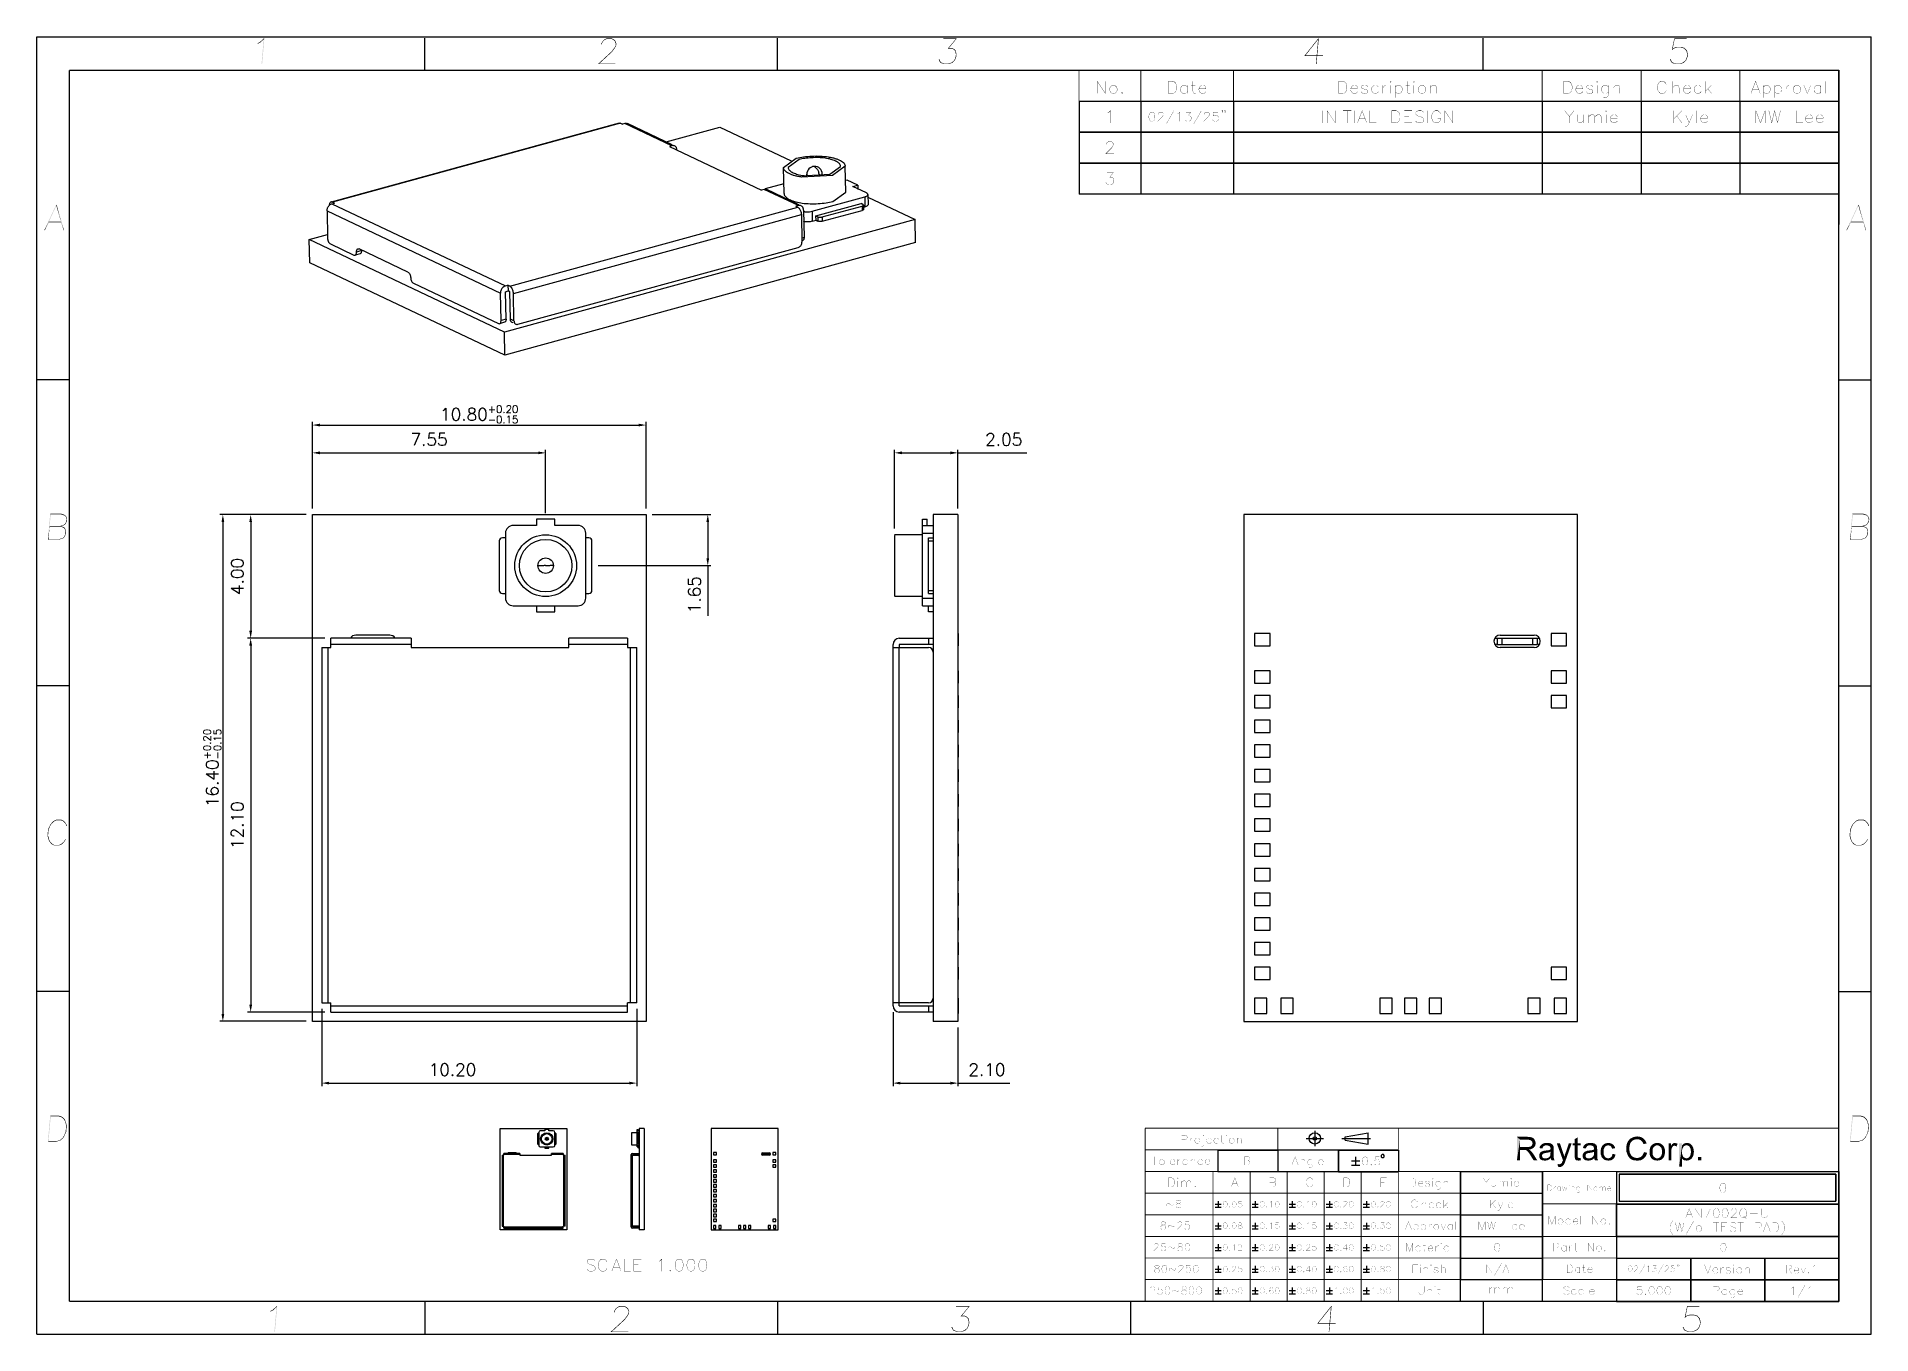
# Model space of a CAD drawing. Header units: millimetres. Extents: x 0 to 297, y 0 to 210.
import ezdxf

# ---------------------------------------------------------------- set-up
doc = ezdxf.new("R2010")
doc.units = ezdxf.units.MM
doc.header["$LTSCALE"] = 16.335
doc.header["$PDMODE"] = 3
doc.header["$PDSIZE"] = 0.3125
doc.linetypes.add('CENTER', pattern=[0.6, 0.375, -0.075, 0.075, -0.075])
doc.layers.get('0').update_dxf_attribs({"linetype": 'CONTINUOUS'})
doc.layers.get('Defpoints').update_dxf_attribs({"linetype": 'CONTINUOUS'})
doc.layers.add('DEFAULT_1', color=7, linetype='CENTER')
doc.styles.get("Standard").update_dxf_attribs({"font": 'romans__.ttf'})
doc.dimstyles.new('DIMSTYLE_1', dxfattribs={"dimtxt": 2, "dimasz": 1.2, "dimexe": 0.5, "dimexo": 1, "dimgap": 0.5, "dimtad": 1, "dimlfac": 0.2, "dimzin": 0, "dimdsep": 46, "dimtxsty": 'Standard', "dimblk": '_FILLED', "dimblk1": '_FILLED', "dimblk2": '_FILLED', "dimcen": 0.09, "dimazin": 0, "dimtol": 1, "dimtp": 0.2, "dimtm": 0.15, "dimtfac": 0.6, "dimtofl": 0, "dimtmove": 0, "dimatfit": 3, "dimldrblk": '_FILLED', "dimfxl": 1, "dimtolj": 1, "dimtzin": 0, "dimarcsym": 0})
doc.dimstyles.new('DIMSTYLE_2', dxfattribs={"dimtxt": 2, "dimasz": 1.2, "dimexe": 0.5, "dimexo": 1, "dimgap": 0.5, "dimtad": 1, "dimlfac": 0.2, "dimzin": 0, "dimdsep": 46, "dimtxsty": 'Standard', "dimblk": '_FILLED', "dimblk1": '_FILLED', "dimblk2": '_FILLED', "dimcen": 0.09, "dimazin": 0, "dimtp": 0.01, "dimtm": 0.01, "dimtfac": 1, "dimtofl": 0, "dimtmove": 0, "dimatfit": 3, "dimldrblk": '_FILLED', "dimfxl": 1, "dimtolj": 1, "dimtzin": 0, "dimarcsym": 0})
doc.dimstyles.new('DIMSTYLE_3', dxfattribs={"dimtxt": 2, "dimasz": 1.2, "dimexe": 0.5, "dimexo": 1, "dimgap": 0.5, "dimtad": 1, "dimlfac": 0.2, "dimzin": 0, "dimdsep": 46, "dimtxsty": 'Standard', "dimblk": '_FILLED', "dimblk1": '_FILLED', "dimblk2": '_FILLED', "dimcen": 0.09, "dimazin": 0, "dimtol": 1, "dimtp": 0.15, "dimtm": 0.15, "dimtfac": 1, "dimtofl": 0, "dimtmove": 0, "dimatfit": 3, "dimldrblk": '_FILLED', "dimfxl": 1, "dimtolj": 1, "dimtzin": 0, "dimarcsym": 0})

msp = doc.modelspace()

# ---------------------------------------------------------------- blocks, each defined once
blk = doc.blocks.new('_FILLED')
at = {"color": 0, "linetype": 'ByBlock'}
blk.add_solid([(0, 0), (-1, 0.1875), (-1, -0.1875)], dxfattribs=at)
blk = doc.blocks.new('*D1')
at = {"color": 0, "linetype": 'Continuous', "lineweight": -2}
for p, q in [((43.64, 132.65), (29.64, 132.65)), ((30.14, 131.45), (30.14, 51.85)), ((43.64, 50.65), (29.64, 50.65))]:
    blk.add_line(p, q, dxfattribs=at)
at = {"layer": 'Defpoints', "color": 0, "linetype": 'Continuous'}
for p in [(44.64, 132.65), (30.14, 50.65), (44.64, 50.65)]:
    blk.add_point(p, dxfattribs=at)
at = {"color": 0, "linetype": 'Continuous', "lineweight": -2, "xscale": 1.2, "yscale": 1.2, "zscale": 1.2}
for p, rotation in [((30.14, 132.65), 90), ((30.14, 50.65), 270)]:
    blk.add_blockref('_FILLED', p, dxfattribs=dict(at, rotation=rotation))
at = {"color": 0, "linetype": 'Continuous', "insert": (26.98, 91.65), "char_height": 2, "attachment_point": 2, "rotation": 90, "line_spacing_factor": 0.9}
blk.add_mtext('\\A1;16.40{\\H1.200000;\\S+0.20^ -0.15;}', dxfattribs=at)
blk = doc.blocks.new('*D2')
at = {"color": 0, "linetype": 'Continuous', "lineweight": -2}
for p, q in [((44.64, 133.65), (44.64, 147.65)), ((45.84, 147.15), (97.44, 147.15)), ((98.64, 133.65), (98.64, 147.65))]:
    blk.add_line(p, q, dxfattribs=at)
at = {"layer": 'Defpoints', "color": 0, "linetype": 'Continuous'}
for p in [(98.64, 147.15), (44.64, 132.65), (98.64, 132.65)]:
    blk.add_point(p, dxfattribs=at)
at = {"color": 0, "linetype": 'Continuous', "lineweight": -2, "xscale": 1.2, "yscale": 1.2, "zscale": 1.2, "rotation": 180}
blk.add_blockref('_FILLED', (44.64, 147.15), dxfattribs=at)
at = {"color": 0, "linetype": 'Continuous', "lineweight": -2, "xscale": 1.2, "yscale": 1.2, "zscale": 1.2}
blk.add_blockref('_FILLED', (98.64, 147.15), dxfattribs=at)
at = {"color": 0, "linetype": 'Continuous', "insert": (71.64, 150.32), "char_height": 2, "attachment_point": 2, "line_spacing_factor": 0.9}
blk.add_mtext('\\A1;10.80{\\H1.200000;\\S+0.20^ -0.15;}', dxfattribs=at)
blk = doc.blocks.new('*D4')
at = {"color": 0, "linetype": 'Continuous', "lineweight": -2}
for p, q in [((43.64, 132.65), (34.14, 132.65)), ((34.64, 131.45), (34.64, 113.85)), ((46.64, 112.65), (34.14, 112.65))]:
    blk.add_line(p, q, dxfattribs=at)
at = {"layer": 'Defpoints', "color": 0, "linetype": 'Continuous'}
for p in [(44.64, 132.65), (34.64, 112.65), (47.64, 112.65)]:
    blk.add_point(p, dxfattribs=at)
at = {"color": 0, "linetype": 'Continuous', "lineweight": -2, "xscale": 1.2, "yscale": 1.2, "zscale": 1.2}
for p, rotation in [((34.64, 132.65), 90), ((34.64, 112.65), 270)]:
    blk.add_blockref('_FILLED', p, dxfattribs=dict(at, rotation=rotation))
at = {"color": 0, "linetype": 'Continuous', "insert": (31.48, 122.65), "char_height": 2, "attachment_point": 2, "rotation": 90, "line_spacing_factor": 0.9}
blk.add_mtext('\\A1;4.00', dxfattribs=at)
blk = doc.blocks.new('*D5')
at = {"color": 0, "linetype": 'Continuous', "lineweight": -2}
for p, q in [((46.64, 112.65), (34.14, 112.65)), ((34.64, 111.45), (34.64, 53.35)), ((46.64, 52.15), (34.14, 52.15))]:
    blk.add_line(p, q, dxfattribs=at)
at = {"layer": 'Defpoints', "color": 0, "linetype": 'Continuous'}
for p in [(47.64, 112.65), (34.64, 52.15), (47.64, 52.15)]:
    blk.add_point(p, dxfattribs=at)
at = {"color": 0, "linetype": 'Continuous', "lineweight": -2, "xscale": 1.2, "yscale": 1.2, "zscale": 1.2}
for p, rotation in [((34.64, 112.65), 90), ((34.64, 52.15), 270)]:
    blk.add_blockref('_FILLED', p, dxfattribs=dict(at, rotation=rotation))
at = {"color": 0, "linetype": 'Continuous', "insert": (31.48, 82.4), "char_height": 2, "attachment_point": 2, "rotation": 90, "line_spacing_factor": 0.9}
blk.add_mtext('\\A1;12.10', dxfattribs=at)
blk = doc.blocks.new('*D6')
at = {"color": 0, "linetype": 'Continuous', "lineweight": -2}
for p, q in [((138.63, 52.15), (138.63, 40.15)), ((149.13, 49.65), (149.13, 40.15)), ((139.83, 40.65), (147.93, 40.65)), ((149.13, 40.65), (157.56, 40.65))]:
    blk.add_line(p, q, dxfattribs=at)
at = {"layer": 'Defpoints', "color": 0, "linetype": 'Continuous'}
for p in [(138.63, 53.15), (149.13, 50.65), (138.63, 40.65)]:
    blk.add_point(p, dxfattribs=at)
at = {"color": 0, "linetype": 'Continuous', "lineweight": -2, "xscale": 1.2, "yscale": 1.2, "zscale": 1.2, "rotation": 180}
blk.add_blockref('_FILLED', (138.63, 40.65), dxfattribs=at)
at = {"color": 0, "linetype": 'Continuous', "lineweight": -2, "xscale": 1.2, "yscale": 1.2, "zscale": 1.2}
blk.add_blockref('_FILLED', (149.13, 40.65), dxfattribs=at)
at = {"color": 0, "linetype": 'Continuous', "insert": (150.83, 43.82), "char_height": 2, "attachment_point": 1, "line_spacing_factor": 0.9}
blk.add_mtext('\\A1;2.10', dxfattribs=at)
blk = doc.blocks.new('*D7')
at = {"color": 0, "linetype": 'Continuous', "lineweight": -2}
for p, q in [((46.14, 52.65), (46.14, 40.15)), ((97.14, 52.65), (97.14, 40.15)), ((47.34, 40.65), (95.94, 40.65))]:
    blk.add_line(p, q, dxfattribs=at)
at = {"layer": 'Defpoints', "color": 0, "linetype": 'Continuous'}
for p in [(46.14, 53.65), (97.14, 53.65), (97.14, 40.65)]:
    blk.add_point(p, dxfattribs=at)
at = {"color": 0, "linetype": 'Continuous', "lineweight": -2, "xscale": 1.2, "yscale": 1.2, "zscale": 1.2, "rotation": 180}
blk.add_blockref('_FILLED', (46.14, 40.65), dxfattribs=at)
at = {"color": 0, "linetype": 'Continuous', "lineweight": -2, "xscale": 1.2, "yscale": 1.2, "zscale": 1.2}
blk.add_blockref('_FILLED', (97.14, 40.65), dxfattribs=at)
at = {"color": 0, "linetype": 'Continuous', "insert": (67.31, 43.82), "char_height": 2, "attachment_point": 2, "line_spacing_factor": 0.9}
blk.add_mtext('\\A1;10.20', dxfattribs=at)
blk = doc.blocks.new('*D8')
at = {"color": 0, "linetype": 'Continuous', "lineweight": -2}
for p, q in [((138.88, 130.4), (138.88, 143.15)), ((140.08, 142.65), (147.93, 142.65)), ((149.13, 133.65), (149.13, 143.15)), ((149.13, 142.65), (160.28, 142.65))]:
    blk.add_line(p, q, dxfattribs=at)
at = {"layer": 'Defpoints', "color": 0, "linetype": 'Continuous'}
for p in [(138.88, 142.65), (149.13, 132.65), (138.88, 129.4)]:
    blk.add_point(p, dxfattribs=at)
at = {"color": 0, "linetype": 'Continuous', "lineweight": -2, "xscale": 1.2, "yscale": 1.2, "zscale": 1.2, "rotation": 180}
blk.add_blockref('_FILLED', (138.88, 142.65), dxfattribs=at)
at = {"color": 0, "linetype": 'Continuous', "lineweight": -2, "xscale": 1.2, "yscale": 1.2, "zscale": 1.2}
blk.add_blockref('_FILLED', (149.13, 142.65), dxfattribs=at)
at = {"color": 0, "linetype": 'Continuous', "insert": (153.55, 145.82), "char_height": 2, "attachment_point": 1, "line_spacing_factor": 0.9}
blk.add_mtext('\\A1;2.05', dxfattribs=at)
blk = doc.blocks.new('*D9')
at = {"color": 0, "linetype": 'Continuous', "lineweight": -2}
for p, q in [((44.64, 133.65), (44.64, 143.15)), ((45.84, 142.65), (81.19, 142.65)), ((82.39, 132.9), (82.39, 143.15))]:
    blk.add_line(p, q, dxfattribs=at)
at = {"layer": 'Defpoints', "color": 0, "linetype": 'Continuous'}
for p in [(82.39, 142.65), (44.64, 132.65), (82.39, 131.9)]:
    blk.add_point(p, dxfattribs=at)
at = {"color": 0, "linetype": 'Continuous', "lineweight": -2, "xscale": 1.2, "yscale": 1.2, "zscale": 1.2, "rotation": 180}
blk.add_blockref('_FILLED', (44.64, 142.65), dxfattribs=at)
at = {"color": 0, "linetype": 'Continuous', "lineweight": -2, "xscale": 1.2, "yscale": 1.2, "zscale": 1.2}
blk.add_blockref('_FILLED', (82.39, 142.65), dxfattribs=at)
at = {"color": 0, "linetype": 'Continuous', "insert": (63.52, 145.82), "char_height": 2, "attachment_point": 2, "line_spacing_factor": 0.9}
blk.add_mtext('\\A1;7.55', dxfattribs=at)
blk = doc.blocks.new('*D10')
at = {"color": 0, "linetype": 'Continuous', "lineweight": -2}
for p, q in [((99.64, 132.65), (109.14, 132.65)), ((108.64, 131.45), (108.64, 125.6)), ((90.89, 124.4), (109.14, 124.4)), ((108.64, 124.4), (108.64, 116.29))]:
    blk.add_line(p, q, dxfattribs=at)
at = {"layer": 'Defpoints', "color": 0, "linetype": 'Continuous'}
for p in [(98.64, 132.65), (89.89, 124.4), (108.64, 124.4)]:
    blk.add_point(p, dxfattribs=at)
at = {"color": 0, "linetype": 'Continuous', "lineweight": -2, "xscale": 1.2, "yscale": 1.2, "zscale": 1.2}
for p, rotation in [((108.64, 132.65), 90), ((108.64, 124.4), 270)]:
    blk.add_blockref('_FILLED', p, dxfattribs=dict(at, rotation=rotation))
at = {"color": 0, "linetype": 'Continuous', "insert": (105.48, 122.7), "char_height": 2, "attachment_point": 3, "rotation": 90, "line_spacing_factor": 0.9}
blk.add_mtext('\\A1;1.65', dxfattribs=at)

# ---------------------------------------------------------------- dimensions: what is measured, and where the dimension line sits
at = {"color": 2, "linetype": 'Continuous'}
for base, p1, p2, dimstyle, picture, middle in [((98.644, 147.149), (44.644, 132.649), (98.644, 132.649), 'DIMSTYLE_1', '*D2', (71.644, 147.149)), ((97.144, 40.649), (46.144, 53.649), (97.144, 53.649), 'DIMSTYLE_2', '*D7', (67.311, 40.649))]:
    dim = msp.add_linear_dim(base=base, p1=p1, p2=p2, dimstyle=dimstyle, dxfattribs=at)
    dim.commit()
    dim.dimension.update_dxf_attribs({"geometry": picture, "text_midpoint": middle, "dimtype": 160})
dim = msp.add_linear_dim(base=(82.394, 142.649), p1=(44.644, 132.649), p2=(82.394, 131.899), dimstyle='DIMSTYLE_1', override={"dimgap": 0.5, "dimtol": 0, "dimlim": 0}, dxfattribs=at)
dim.commit()
dim.dimension.update_dxf_attribs({"geometry": '*D9', "text_midpoint": (63.519, 142.649), "dimtype": 160})
for base, p1, p2, angle, dimstyle, picture, middle in [((138.883, 142.649), (149.133, 132.649), (138.883, 129.399), 180, 'DIMSTYLE_1', '*D8', (156.661, 142.649)), ((34.644, 112.649), (44.644, 132.649), (47.644, 112.649), 270, 'DIMSTYLE_3', '*D4', (34.644, 122.649)), ((108.644, 124.399), (98.644, 132.649), (89.894, 124.399), 270, 'DIMSTYLE_1', '*D10', (108.644, 119.745)), ((138.633, 40.649), (149.133, 50.649), (138.633, 53.149), 180, 'DIMSTYLE_1', '*D6', (153.947, 40.649))]:
    dim = msp.add_linear_dim(base=base, p1=p1, p2=p2, angle=angle, dimstyle=dimstyle, override={"dimgap": 0.5, "dimtol": 0, "dimlim": 0}, dxfattribs=at)
    dim.commit()
    dim.dimension.update_dxf_attribs({"geometry": picture, "text_midpoint": middle, "dimtype": 160})
for base, p1, p2, dimstyle, picture, middle in [((30.144, 50.649), (44.644, 132.649), (44.644, 50.649), 'DIMSTYLE_1', '*D1', (30.144, 91.649)), ((34.644, 52.149), (47.644, 112.649), (47.644, 52.149), 'DIMSTYLE_2', '*D5', (34.644, 82.399))]:
    dim = msp.add_linear_dim(base=base, p1=p1, p2=p2, angle=270, dimstyle=dimstyle, dxfattribs=at)
    dim.commit()
    dim.dimension.update_dxf_attribs({"geometry": picture, "text_midpoint": middle, "dimtype": 160})

# ---------------------------------------------------------------- linework, layer by layer
at = {"color": 7, "linetype": 'Continuous'}
for p, q in [((0, 0), (0, 210)), ((0, 210), (297, 210)), ((62.827, 204.558), (62.827, 209.751)), ((119.942, 204.558), (119.942, 209.751)), ((234.173, 204.558), (234.173, 209.751)), ((297, 0), (297, 210)), ((168.763, 204.583), (291.763, 204.583)), ((291.763, 204.583), (291.763, 179.583)), ((168.741, 199.557), (291.741, 199.557)), ((168.741, 199.557), (168.741, 184.557)), ((168.763, 199.583), (291.763, 199.583)), ((178.741, 199.557), (178.741, 184.557)), ((193.741, 199.557), (193.741, 184.557)), ((243.741, 199.557), (243.741, 184.557)), ((259.741, 199.557), (259.741, 184.557)), ((275.741, 199.557), (275.741, 184.557)), ((291.741, 199.557), (291.741, 184.557)), ((94.279, 196.017), (47.66, 183.245)), ((94.279, 196.016), (94.524, 195.987)), ((94.524, 195.987), (94.817, 195.849)), ((95.222, 195.96), (94.817, 195.849)), ((102.898, 192.506), (95.669, 195.929)), ((101.885, 192.986), (110.618, 195.379)), ((110.618, 195.379), (122.159, 189.914)), ((168.741, 194.557), (291.741, 194.557)), ((168.763, 194.583), (291.763, 194.583)), ((102.828, 192.359), (102.422, 192.247)), ((102.422, 192.247), (117.341, 185.184)), ((120.903, 188.829), (122.97, 190.317)), ((123.408, 190.109), (121.652, 188.844)), ((120.983, 184.622), (120.896, 188.829)), ((128.82, 187.547), (123.847, 187.277)), ((124.673, 187.554), (124.669, 187.737)), ((124.679, 187.554), (128.381, 187.754)), ((127.171, 187.689), (127.169, 187.789)), ((128.381, 187.754), (130.138, 189.019)), ((130.887, 189.035), (128.82, 187.547)), ((130.98, 184.828), (130.894, 189.035)), ((168.741, 189.557), (291.741, 189.557)), ((168.763, 189.583), (291.763, 189.583)), ((117.747, 185.295), (117.341, 185.184)), ((120.95, 186.189), (117.922, 185.359)), ((123.379, 182.809), (118.194, 185.264)), ((128.907, 183.34), (130.973, 184.828)), ((131.185, 186.806), (130.941, 186.74)), ((132.94, 185.975), (131.185, 186.806)), ((132.129, 185.753), (132.94, 185.975)), ((134.323, 184.714), (132.129, 185.753)), ((132.94, 185.975), (132.954, 185.274)), ((134.559, 184.462), (134.593, 182.827)), ((168.741, 184.557), (291.741, 184.557)), ((168.763, 184.583), (291.763, 184.583)), ((47.001, 181.809), (47.092, 177.369)), ((47.792, 182.966), (48.198, 183.077)), ((47.905, 183.216), (48.198, 183.077)), ((123.305, 182.663), (122.899, 182.552)), ((123.192, 182.414), (122.899, 182.552)), ((123.796, 181.202), (123.888, 176.761)), ((124.135, 181.95), (124.226, 177.51)), ((125.528, 181.758), (134.041, 184.09)), ((126.155, 180.99), (133.452, 182.989)), ((127.146, 180.824), (133.632, 182.601)), ((127.16, 180.123), (133.646, 181.9)), ((133.745, 182.851), (133.452, 182.989)), ((133.839, 182.75), (133.854, 182.049)), ((133.931, 182.415), (134.075, 182.454)), ((134.568, 184.039), (142.211, 180.42)), ((142.211, 180.42), (75.728, 162.207)), ((125.562, 180.122), (126.17, 180.289)), ((126.155, 180.99), (126.448, 180.852)), ((126.17, 180.289), (126.155, 180.99)), ((126.17, 180.289), (126.462, 180.15)), ((142.288, 176.681), (142.211, 180.42)), ((44.136, 177.166), (47.08, 177.972)), ((44.213, 173.426), (44.136, 177.166)), ((75.728, 162.207), (44.136, 177.166)), ((47.546, 176.46), (51.348, 174.659)), ((52.013, 175.668), (52.197, 175.646)), ((60.095, 171.906), (52.197, 175.646)), ((142.288, 176.681), (75.805, 158.468)), ((77.891, 163.455), (123.294, 175.894)), ((75.805, 158.468), (44.213, 173.426)), ((51.348, 174.659), (51.532, 174.637)), ((52.343, 174.859), (51.532, 174.637)), ((61.002, 170.089), (74.751, 163.579)), ((75.875, 169.67), (76.28, 169.781)), ((76.28, 169.781), (76.3, 168.846)), ((76.573, 169.642), (76.28, 169.781)), ((75.175, 164.072), (75.083, 168.513)), ((75.894, 168.735), (76.3, 168.846)), ((75.986, 164.294), (75.894, 168.735)), ((76.592, 168.707), (76.3, 168.846)), ((76.684, 164.267), (76.592, 168.707)), ((77.269, 163.99), (77.177, 168.43)), ((74.751, 163.579), (74.934, 163.557)), ((75.745, 163.779), (74.934, 163.557)), ((77.123, 163.683), (76.971, 163.756)), ((75.805, 158.468), (75.728, 162.207)), ((5.266, 154.454), (0, 154.454)), ((291.734, 154.454), (297, 154.454)), ((44.644, 50.649), (44.644, 132.649)), ((44.644, 132.649), (98.644, 132.649)), ((80.894, 130.899), (77.144, 130.899)), ((80.894, 131.899), (80.894, 130.899)), ((83.894, 131.899), (80.894, 131.899)), ((83.894, 130.899), (83.894, 131.899)), ((87.644, 130.899), (83.894, 130.899)), ((98.644, 132.649), (98.644, 50.649)), ((143.383, 117.899), (143.383, 131.899)), ((143.383, 131.899), (144.133, 131.899)), ((143.383, 130.899), (145.133, 130.899)), ((144.133, 130.899), (144.133, 131.899)), ((145.133, 132.649), (145.133, 50.649)), ((149.133, 132.649), (145.133, 132.649)), ((149.133, 132.649), (149.133, 50.649)), ((195.412, 132.649), (195.412, 50.649)), ((249.412, 132.649), (195.412, 132.649)), ((249.412, 50.649), (249.412, 132.649)), ((74.894, 128.399), (74.894, 120.399)), ((75.894, 128.899), (75.394, 128.899)), ((75.894, 129.649), (75.894, 119.149)), ((88.894, 119.149), (88.894, 129.649)), ((89.394, 128.899), (88.894, 128.899)), ((89.894, 120.399), (89.894, 128.399)), ((143.383, 129.399), (138.883, 129.399)), ((138.883, 129.27), (138.883, 119.527)), ((144.383, 119.899), (144.383, 128.899)), ((144.383, 128.899), (145.133, 128.899)), ((75.394, 119.899), (75.894, 119.899)), ((88.894, 119.899), (89.394, 119.899)), ((143.383, 119.399), (138.883, 119.399)), ((144.383, 119.899), (145.133, 119.899)), ((77.144, 117.899), (87.644, 117.899)), ((80.894, 117.899), (80.894, 116.899)), ((80.894, 116.899), (83.894, 116.899)), ((83.894, 116.899), (83.894, 117.899)), ((143.383, 117.899), (145.133, 117.899)), ((144.383, 116.899), (144.383, 117.899)), ((145.133, 116.899), (144.383, 116.899)), ((57.144, 113.149), (51.644, 113.149)), ((149.133, 113.399), (149.183, 113.399)), ((149.183, 113.399), (149.183, 111.399)), ((197.162, 113.399), (197.162, 111.399)), ((199.662, 113.399), (197.162, 113.399)), ((199.662, 111.399), (199.662, 113.399)), ((236.912, 113.149), (242.412, 113.149)), ((245.162, 113.399), (245.162, 111.399)), ((247.662, 113.399), (245.162, 113.399)), ((247.662, 111.399), (247.662, 113.399)), ((46.144, 111.149), (46.144, 53.649)), ((46.144, 111.149), (47.644, 111.149)), ((47.644, 111.149), (47.644, 112.649)), ((60.644, 112.649), (47.644, 112.649)), ((60.644, 112.649), (60.644, 111.149)), ((60.644, 111.149), (86.144, 111.149)), ((86.144, 111.149), (86.144, 112.649)), ((95.644, 112.649), (86.144, 112.649)), ((95.644, 112.649), (95.644, 111.149)), ((95.644, 111.149), (97.144, 111.149)), ((97.144, 53.649), (97.144, 111.149)), ((138.633, 53.149), (138.633, 111.649)), ((138.633, 111.149), (144.383, 111.149)), ((139.633, 112.649), (145.133, 112.649)), ((139.633, 111.649), (139.633, 111.149)), ((145.133, 111.649), (139.633, 111.649)), ((149.133, 111.399), (149.183, 111.399)), ((197.162, 111.399), (199.662, 111.399)), ((236.037, 112.649), (236.311, 112.649)), ((236.311, 111.649), (236.037, 111.649)), ((236.412, 112.649), (236.412, 111.649)), ((236.412, 112.649), (242.912, 112.649)), ((236.412, 111.649), (242.912, 111.649)), ((242.412, 111.149), (236.912, 111.149)), ((242.912, 112.649), (242.912, 111.649)), ((243.012, 112.649), (243.287, 112.649)), ((243.287, 111.649), (243.012, 111.649)), ((245.162, 111.399), (247.662, 111.399)), ((149.133, 107.399), (149.183, 107.399)), ((149.183, 107.399), (149.183, 105.399)), ((197.162, 107.399), (197.162, 105.399)), ((199.662, 107.399), (197.162, 107.399)), ((199.662, 105.399), (199.662, 107.399)), ((247.662, 107.399), (245.162, 107.399)), ((245.162, 107.399), (245.162, 105.399)), ((247.662, 105.399), (247.662, 107.399)), ((5.266, 104.953), (0, 104.953)), ((149.133, 105.399), (149.183, 105.399)), ((197.162, 105.399), (199.662, 105.399)), ((245.162, 105.399), (247.662, 105.399)), ((291.734, 104.953), (297, 104.953)), ((149.133, 103.399), (149.183, 103.399)), ((149.133, 101.399), (149.183, 101.399)), ((149.183, 103.399), (149.183, 101.399)), ((197.162, 103.399), (197.162, 101.399)), ((199.662, 103.399), (197.162, 103.399)), ((197.162, 101.399), (199.662, 101.399)), ((199.662, 101.399), (199.662, 103.399)), ((247.662, 103.399), (245.162, 103.399)), ((245.162, 103.399), (245.162, 101.399)), ((245.162, 101.399), (247.662, 101.399)), ((247.662, 101.399), (247.662, 103.399)), ((149.133, 99.399), (149.183, 99.399)), ((149.183, 99.399), (149.183, 97.399)), ((197.162, 99.399), (197.162, 97.399)), ((199.662, 99.399), (197.162, 99.399)), ((199.662, 97.399), (199.662, 99.399)), ((149.133, 97.399), (149.183, 97.399)), ((149.133, 95.399), (149.183, 95.399)), ((149.183, 95.399), (149.183, 93.399)), ((197.162, 97.399), (199.662, 97.399)), ((197.162, 95.399), (197.162, 93.399)), ((199.662, 95.399), (197.162, 95.399)), ((199.662, 93.399), (199.662, 95.399)), ((149.133, 93.399), (149.183, 93.399)), ((197.162, 93.399), (199.662, 93.399)), ((149.133, 91.399), (149.183, 91.399)), ((149.133, 89.399), (149.183, 89.399)), ((149.183, 91.399), (149.183, 89.399)), ((197.162, 91.399), (197.162, 89.399)), ((199.662, 91.399), (197.162, 91.399)), ((197.162, 89.399), (199.662, 89.399)), ((199.662, 89.399), (199.662, 91.399)), ((149.133, 87.399), (149.183, 87.399)), ((149.183, 87.399), (149.183, 85.399)), ((197.162, 87.399), (197.162, 85.399)), ((199.662, 87.399), (197.162, 87.399)), ((199.662, 85.399), (199.662, 87.399)), ((149.133, 85.399), (149.183, 85.399)), ((149.133, 83.399), (149.183, 83.399)), ((149.183, 83.399), (149.183, 81.399)), ((197.162, 85.399), (199.662, 85.399)), ((197.162, 83.399), (197.162, 81.399)), ((199.662, 83.399), (197.162, 83.399)), ((199.662, 81.399), (199.662, 83.399)), ((149.133, 81.399), (149.183, 81.399)), ((197.162, 81.399), (199.662, 81.399)), ((149.133, 79.399), (149.183, 79.399)), ((149.133, 77.399), (149.183, 77.399)), ((149.183, 79.399), (149.183, 77.399)), ((197.162, 79.399), (197.162, 77.399)), ((199.662, 79.399), (197.162, 79.399)), ((197.162, 77.399), (199.662, 77.399)), ((199.662, 77.399), (199.662, 79.399)), ((149.133, 75.399), (149.183, 75.399)), ((149.183, 75.399), (149.183, 73.399)), ((197.162, 75.399), (197.162, 73.399)), ((199.662, 75.399), (197.162, 75.399)), ((199.662, 73.399), (199.662, 75.399)), ((149.133, 73.399), (149.183, 73.399)), ((149.133, 71.399), (149.183, 71.399)), ((149.183, 71.399), (149.183, 69.399)), ((197.162, 73.399), (199.662, 73.399)), ((197.162, 71.399), (197.162, 69.399)), ((199.662, 71.399), (197.162, 71.399)), ((199.662, 69.399), (199.662, 71.399)), ((149.133, 69.399), (149.183, 69.399)), ((197.162, 69.399), (199.662, 69.399)), ((149.133, 67.399), (149.183, 67.399)), ((149.133, 65.399), (149.183, 65.399)), ((149.183, 67.399), (149.183, 65.399)), ((197.162, 67.399), (197.162, 65.399)), ((199.662, 67.399), (197.162, 67.399)), ((197.162, 65.399), (199.662, 65.399)), ((199.662, 65.399), (199.662, 67.399)), ((149.133, 63.399), (149.183, 63.399)), ((149.183, 63.399), (149.183, 61.399)), ((199.662, 63.399), (197.162, 63.399)), ((197.162, 63.399), (197.162, 61.399)), ((199.662, 61.399), (199.662, 63.399)), ((149.133, 61.399), (149.183, 61.399)), ((197.162, 61.399), (199.662, 61.399)), ((149.133, 59.399), (149.183, 59.399)), ((149.133, 57.399), (149.183, 57.399)), ((149.183, 59.399), (149.183, 57.399)), ((199.662, 59.399), (197.162, 59.399)), ((197.162, 59.399), (197.162, 57.399)), ((197.162, 57.399), (199.662, 57.399)), ((199.662, 57.399), (199.662, 59.399)), ((247.662, 59.399), (245.162, 59.399)), ((245.162, 59.399), (245.162, 57.399)), ((245.162, 57.399), (247.662, 57.399)), ((247.662, 57.399), (247.662, 59.399)), ((5.266, 55.452), (0, 55.452)), ((46.144, 53.649), (47.644, 53.649)), ((47.644, 52.149), (47.644, 53.649)), ((97.144, 53.649), (95.644, 53.649)), ((95.644, 52.149), (95.644, 53.649)), ((144.383, 53.649), (138.633, 53.649)), ((139.633, 53.149), (139.633, 53.649)), ((149.133, 54.399), (149.183, 54.399)), ((149.183, 54.399), (149.183, 51.899)), ((199.162, 54.399), (197.162, 54.399)), ((197.162, 54.399), (197.162, 51.899)), ((199.162, 51.899), (199.162, 54.399)), ((203.412, 54.399), (201.412, 54.399)), ((201.412, 54.399), (201.412, 51.899)), ((203.412, 51.899), (203.412, 54.399)), ((219.412, 54.399), (217.412, 54.399)), ((217.412, 54.399), (217.412, 51.899)), ((219.412, 51.899), (219.412, 54.399)), ((223.412, 54.399), (221.412, 54.399)), ((221.412, 54.399), (221.412, 51.899)), ((223.412, 51.899), (223.412, 54.399)), ((227.412, 54.399), (225.412, 54.399)), ((225.412, 54.399), (225.412, 51.899)), ((227.412, 51.899), (227.412, 54.399)), ((243.412, 54.399), (241.412, 54.399)), ((241.412, 54.399), (241.412, 51.899)), ((243.412, 51.899), (243.412, 54.399)), ((247.662, 54.399), (245.662, 54.399)), ((245.662, 54.399), (245.662, 51.899)), ((247.662, 51.899), (247.662, 54.399)), ((291.734, 55.452), (297, 55.452)), ((98.644, 50.649), (44.644, 50.649)), ((47.644, 52.149), (95.644, 52.149)), ((139.633, 53.149), (145.133, 53.149)), ((145.133, 52.149), (139.633, 52.149)), ((149.133, 50.649), (145.133, 50.649)), ((149.133, 51.899), (149.183, 51.899)), ((195.412, 50.649), (249.412, 50.649)), ((197.162, 51.899), (199.162, 51.899)), ((201.412, 51.899), (203.412, 51.899)), ((217.412, 51.899), (219.412, 51.899)), ((221.412, 51.899), (223.412, 51.899)), ((225.412, 51.899), (227.412, 51.899)), ((241.412, 51.899), (243.412, 51.899)), ((245.662, 51.899), (247.662, 51.899)), ((75.032, 16.881), (75.032, 33.281)), ((75.032, 33.281), (85.832, 33.281)), ((81.282, 32.681), (81.282, 30.581)), ((82.282, 32.931), (81.532, 32.931)), ((82.282, 33.131), (82.282, 32.931)), ((82.882, 33.131), (82.282, 33.131)), ((82.882, 32.931), (82.882, 33.131)), ((83.632, 32.931), (82.882, 32.931)), ((83.882, 30.581), (83.882, 32.681)), ((85.832, 33.281), (85.832, 16.881)), ((97.201, 30.331), (97.201, 33.131)), ((97.201, 33.131), (97.351, 33.131)), ((97.201, 32.931), (97.551, 32.931)), ((97.351, 32.931), (97.351, 33.131)), ((97.551, 33.281), (97.551, 16.881)), ((98.351, 33.281), (97.551, 33.281)), ((98.351, 33.281), (98.351, 16.881)), ((109.215, 33.281), (109.215, 16.881)), ((120.015, 33.281), (109.215, 33.281)), ((120.015, 16.881), (120.015, 33.281)), ((81.082, 32.431), (81.082, 30.831)), ((81.282, 32.531), (81.182, 32.531)), ((81.182, 30.731), (81.282, 30.731)), ((81.532, 30.331), (83.632, 30.331)), ((82.282, 30.331), (82.282, 30.131)), ((82.282, 30.131), (82.882, 30.131)), ((82.882, 30.131), (82.882, 30.331)), ((83.982, 32.531), (83.882, 32.531)), ((83.882, 30.731), (83.982, 30.731)), ((84.082, 30.831), (84.082, 32.431)), ((97.201, 32.631), (96.301, 32.631)), ((96.301, 32.606), (96.301, 30.657)), ((97.201, 30.631), (96.301, 30.631)), ((97.201, 30.331), (97.551, 30.331)), ((97.401, 30.731), (97.401, 32.531)), ((97.401, 32.531), (97.551, 32.531)), ((97.401, 30.731), (97.551, 30.731)), ((97.401, 30.131), (97.401, 30.331)), ((97.551, 30.131), (97.401, 30.131)), ((191.19, 29.827), (220.44, 29.827)), ((191.19, 29.827), (191.19, 26.327)), ((191.193, 29.823), (200.943, 29.823)), ((191.193, 29.823), (191.193, 26.323)), ((200.94, 29.827), (200.94, 26.327)), ((200.943, 29.823), (200.943, 26.323)), ((210.69, 29.827), (210.69, 26.327)), ((210.723, 29.808), (220.473, 29.808)), ((210.723, 29.808), (210.723, 26.308)), ((211.823, 31.981), (215.542, 32.61)), ((211.823, 31.409), (211.823, 31.981)), ((211.823, 31.409), (215.542, 30.779)), ((215.542, 30.779), (215.542, 32.61)), ((220.473, 29.808), (220.473, 26.308)), ((75.332, 28.981), (75.332, 17.481)), ((75.332, 28.981), (75.632, 28.981)), ((75.632, 28.981), (75.632, 29.281)), ((78.232, 29.281), (75.632, 29.281)), ((77.532, 29.381), (76.432, 29.381)), ((78.232, 29.281), (78.232, 28.981)), ((78.232, 28.981), (83.332, 28.981)), ((83.332, 28.981), (83.332, 29.281)), ((85.232, 29.281), (83.332, 29.281)), ((85.232, 29.281), (85.232, 28.981)), ((85.232, 28.981), (85.532, 28.981)), ((85.532, 17.481), (85.532, 28.981)), ((96.251, 17.381), (96.251, 29.081)), ((96.251, 28.981), (97.401, 28.981)), ((96.451, 29.281), (97.551, 29.281)), ((96.451, 29.081), (96.451, 28.981)), ((97.551, 29.081), (96.451, 29.081)), ((98.351, 29.431), (98.361, 29.431)), ((98.351, 29.031), (98.361, 29.031)), ((98.351, 28.231), (98.361, 28.231)), ((98.351, 27.831), (98.361, 27.831)), ((98.351, 27.431), (98.361, 27.431)), ((98.351, 27.031), (98.361, 27.031)), ((98.361, 29.431), (98.361, 29.031)), ((98.361, 28.231), (98.361, 27.831)), ((98.361, 27.431), (98.361, 27.031)), ((109.565, 29.431), (109.565, 29.031)), ((110.065, 29.431), (109.565, 29.431)), ((109.565, 29.031), (110.065, 29.031)), ((109.565, 28.231), (109.565, 27.831)), ((110.065, 28.231), (109.565, 28.231)), ((109.565, 27.831), (110.065, 27.831)), ((109.565, 27.431), (109.565, 27.031)), ((110.065, 27.431), (109.565, 27.431)), ((109.565, 27.031), (110.065, 27.031)), ((110.065, 29.031), (110.065, 29.431)), ((110.065, 27.831), (110.065, 28.231)), ((110.065, 27.031), (110.065, 27.431)), ((117.34, 29.281), (118.715, 29.281)), ((117.395, 29.081), (117.34, 29.081)), ((117.415, 29.281), (117.415, 29.081)), ((117.415, 29.081), (118.79, 29.081)), ((117.515, 29.381), (118.615, 29.381)), ((118.615, 28.981), (117.515, 28.981)), ((118.715, 29.281), (118.715, 29.081)), ((118.735, 29.281), (118.79, 29.281)), ((119.165, 29.431), (119.165, 29.031)), ((119.665, 29.431), (119.165, 29.431)), ((119.165, 29.031), (119.665, 29.031)), ((119.665, 28.231), (119.165, 28.231)), ((119.165, 28.231), (119.165, 27.831)), ((119.165, 27.831), (119.665, 27.831)), ((119.665, 27.431), (119.165, 27.431)), ((119.165, 27.431), (119.165, 27.031)), ((119.165, 27.031), (119.665, 27.031)), ((119.665, 29.031), (119.665, 29.431)), ((119.665, 27.831), (119.665, 28.231)), ((119.665, 27.031), (119.665, 27.431)), ((212.845, 28.058), (214.195, 28.058)), ((212.845, 27.383), (214.195, 27.383)), ((213.52, 28.733), (213.52, 27.383)), ((98.351, 26.631), (98.361, 26.631)), ((98.351, 26.231), (98.361, 26.231)), ((98.351, 25.831), (98.361, 25.831)), ((98.351, 25.431), (98.361, 25.431)), ((98.351, 25.031), (98.361, 25.031)), ((98.351, 24.631), (98.361, 24.631)), ((98.351, 24.231), (98.361, 24.231)), ((98.351, 23.831), (98.361, 23.831)), ((98.361, 26.631), (98.361, 26.231)), ((98.361, 25.831), (98.361, 25.431)), ((98.361, 25.031), (98.361, 24.631)), ((98.361, 24.231), (98.361, 23.831)), ((109.565, 26.631), (109.565, 26.231)), ((110.065, 26.631), (109.565, 26.631)), ((109.565, 26.231), (110.065, 26.231)), ((109.565, 25.831), (109.565, 25.431)), ((110.065, 25.831), (109.565, 25.831)), ((109.565, 25.431), (110.065, 25.431)), ((109.565, 25.031), (109.565, 24.631)), ((110.065, 25.031), (109.565, 25.031)), ((109.565, 24.631), (110.065, 24.631)), ((109.565, 24.231), (109.565, 23.831)), ((110.065, 24.231), (109.565, 24.231)), ((109.565, 23.831), (110.065, 23.831)), ((110.065, 26.231), (110.065, 26.631)), ((110.065, 25.431), (110.065, 25.831)), ((110.065, 24.631), (110.065, 25.031)), ((110.065, 23.831), (110.065, 24.231)), ((191.19, 26.327), (220.44, 26.327)), ((191.193, 26.323), (200.943, 26.323)), ((210.723, 26.308), (220.473, 26.308)), ((230.441, 26.344), (243.741, 26.344)), ((230.441, 26.344), (230.441, 5.344)), ((230.48, 26.347), (243.78, 26.347)), ((230.48, 26.347), (230.48, 8.847)), ((243.741, 26.344), (243.741, 5.344)), ((243.78, 26.347), (243.78, 8.847)), ((255.756, 26.325), (291.756, 26.325)), ((255.756, 26.325), (255.756, 5.325)), ((256.184, 25.898), (291.284, 25.898)), ((256.184, 25.898), (256.184, 21.548)), ((291.284, 25.898), (256.184, 25.898)), ((256.184, 25.898), (256.184, 21.548)), ((291.284, 25.898), (291.284, 21.548)), ((291.284, 21.548), (291.284, 25.898)), ((291.756, 26.325), (291.756, 5.325)), ((98.351, 23.431), (98.361, 23.431)), ((98.351, 23.031), (98.361, 23.031)), ((98.351, 22.631), (98.361, 22.631)), ((98.351, 22.231), (98.361, 22.231)), ((98.351, 21.831), (98.361, 21.831)), ((98.351, 21.431), (98.361, 21.431)), ((98.351, 21.031), (98.361, 21.031)), ((98.361, 23.431), (98.361, 23.031)), ((98.361, 22.631), (98.361, 22.231)), ((98.361, 21.831), (98.361, 21.431)), ((98.361, 21.031), (98.361, 20.631)), ((109.565, 23.431), (109.565, 23.031)), ((110.065, 23.431), (109.565, 23.431)), ((109.565, 23.031), (110.065, 23.031)), ((109.565, 22.631), (109.565, 22.231)), ((110.065, 22.631), (109.565, 22.631)), ((109.565, 22.231), (110.065, 22.231)), ((109.565, 21.831), (109.565, 21.431)), ((110.065, 21.831), (109.565, 21.831)), ((109.565, 21.431), (110.065, 21.431)), ((109.565, 21.031), (109.565, 20.631)), ((110.065, 21.031), (109.565, 21.031)), ((110.065, 23.031), (110.065, 23.431)), ((110.065, 22.231), (110.065, 22.631)), ((110.065, 21.431), (110.065, 21.831)), ((110.065, 20.631), (110.065, 21.031)), ((190.763, 21.063), (191.763, 21.063)), ((191.263, 21.563), (191.263, 20.563)), ((196.763, 21.063), (197.763, 21.063)), ((197.263, 21.563), (197.263, 20.563)), ((202.763, 21.063), (203.763, 21.063)), ((203.263, 21.563), (203.263, 20.563)), ((208.763, 21.063), (209.763, 21.063)), ((209.263, 21.563), (209.263, 20.563)), ((214.763, 21.063), (215.763, 21.063)), ((215.263, 21.563), (215.263, 20.563)), ((230.441, 22.844), (243.741, 22.844)), ((230.48, 22.847), (243.78, 22.847)), ((255.721, 21.093), (291.721, 21.093)), ((255.721, 21.093), (255.721, 15.873)), ((255.756, 21.075), (291.756, 21.075)), ((256.184, 21.548), (291.284, 21.548)), ((256.184, 21.548), (291.284, 21.548)), ((291.721, 21.093), (291.721, 15.873)), ((98.351, 20.631), (98.361, 20.631)), ((98.351, 20.231), (98.361, 20.231)), ((98.351, 19.831), (98.361, 19.831)), ((98.351, 19.431), (98.361, 19.431)), ((98.351, 19.031), (98.361, 19.031)), ((98.351, 18.631), (98.361, 18.631)), ((98.351, 18.231), (98.361, 18.231)), ((98.361, 20.231), (98.361, 19.831)), ((98.361, 19.431), (98.361, 19.031)), ((98.361, 18.631), (98.361, 18.231)), ((109.565, 20.631), (110.065, 20.631)), ((109.565, 20.231), (109.565, 19.831)), ((110.065, 20.231), (109.565, 20.231)), ((109.565, 19.831), (110.065, 19.831)), ((110.065, 19.431), (109.565, 19.431)), ((109.565, 19.431), (109.565, 19.031)), ((109.565, 19.031), (110.065, 19.031)), ((110.065, 18.631), (109.565, 18.631)), ((109.565, 18.631), (109.565, 18.231)), ((109.565, 18.231), (110.065, 18.231)), ((110.065, 19.831), (110.065, 20.231)), ((110.065, 19.031), (110.065, 19.431)), ((110.065, 18.231), (110.065, 18.631)), ((119.665, 18.631), (119.165, 18.631)), ((119.165, 18.631), (119.165, 18.231)), ((119.165, 18.231), (119.665, 18.231)), ((119.665, 18.231), (119.665, 18.631)), ((190.763, 20.563), (191.763, 20.563)), ((191.263, 18.063), (191.263, 17.063)), ((196.763, 20.563), (197.763, 20.563)), ((197.263, 18.063), (197.263, 17.063)), ((202.763, 20.563), (203.763, 20.563)), ((203.263, 18.063), (203.263, 17.063)), ((208.763, 20.563), (209.763, 20.563)), ((209.263, 18.063), (209.263, 17.063)), ((214.763, 20.563), (215.763, 20.563)), ((215.263, 18.063), (215.263, 17.063)), ((230.441, 19.344), (243.741, 19.344)), ((230.48, 19.347), (243.78, 19.347)), ((85.832, 16.881), (75.032, 16.881)), ((75.332, 17.481), (75.632, 17.481)), ((75.632, 17.181), (75.632, 17.481)), ((75.632, 17.181), (85.232, 17.181)), ((85.532, 17.481), (85.232, 17.481)), ((85.232, 17.181), (85.232, 17.481)), ((97.401, 17.481), (96.251, 17.481)), ((96.451, 17.381), (96.451, 17.481)), ((96.451, 17.381), (97.551, 17.381)), ((97.551, 17.181), (96.451, 17.181)), ((98.351, 16.881), (97.551, 16.881)), ((98.351, 17.631), (98.361, 17.631)), ((98.351, 17.131), (98.361, 17.131)), ((98.361, 17.631), (98.361, 17.131)), ((109.215, 16.881), (120.015, 16.881)), ((109.965, 17.631), (109.565, 17.631)), ((109.565, 17.631), (109.565, 17.131)), ((109.565, 17.131), (109.965, 17.131)), ((109.965, 17.131), (109.965, 17.631)), ((110.815, 17.631), (110.415, 17.631)), ((110.415, 17.631), (110.415, 17.131)), ((110.415, 17.131), (110.815, 17.131)), ((110.815, 17.131), (110.815, 17.631)), ((114.015, 17.631), (113.615, 17.631)), ((113.615, 17.631), (113.615, 17.131)), ((113.615, 17.131), (114.015, 17.131)), ((114.015, 17.131), (114.015, 17.631)), ((114.815, 17.631), (114.415, 17.631)), ((114.415, 17.631), (114.415, 17.131)), ((114.415, 17.131), (114.815, 17.131)), ((114.815, 17.131), (114.815, 17.631)), ((115.615, 17.631), (115.215, 17.631)), ((115.215, 17.631), (115.215, 17.131)), ((115.215, 17.131), (115.615, 17.131)), ((115.615, 17.131), (115.615, 17.631)), ((118.815, 17.631), (118.415, 17.631)), ((118.415, 17.631), (118.415, 17.131)), ((118.415, 17.131), (118.815, 17.131)), ((118.815, 17.131), (118.815, 17.631)), ((119.665, 17.631), (119.265, 17.631)), ((119.265, 17.631), (119.265, 17.131)), ((119.265, 17.131), (119.665, 17.131)), ((119.665, 17.131), (119.665, 17.631)), ((190.763, 17.563), (191.763, 17.563)), ((190.763, 17.063), (191.763, 17.063)), ((196.763, 17.563), (197.763, 17.563)), ((196.763, 17.063), (197.763, 17.063)), ((202.763, 17.563), (203.763, 17.563)), ((202.763, 17.063), (203.763, 17.063)), ((208.763, 17.563), (209.763, 17.563)), ((208.763, 17.063), (209.763, 17.063)), ((214.763, 17.563), (215.763, 17.563)), ((214.763, 17.063), (215.763, 17.063)), ((230.441, 15.844), (243.741, 15.844)), ((230.48, 15.847), (243.78, 15.847)), ((255.721, 15.873), (291.721, 15.873)), ((255.739, 15.846), (291.739, 15.846)), ((255.739, 15.846), (255.739, 12.346)), ((255.756, 15.825), (291.756, 15.825)), ((291.739, 15.846), (291.739, 12.346)), ((190.763, 14.063), (191.763, 14.063)), ((190.763, 13.563), (191.763, 13.563)), ((191.263, 14.563), (191.263, 13.563)), ((196.763, 14.063), (197.763, 14.063)), ((196.763, 13.563), (197.763, 13.563)), ((197.263, 14.563), (197.263, 13.563)), ((202.763, 14.063), (203.763, 14.063)), ((202.763, 13.563), (203.763, 13.563)), ((203.263, 14.563), (203.263, 13.563)), ((208.763, 14.063), (209.763, 14.063)), ((208.763, 13.563), (209.763, 13.563)), ((209.263, 14.563), (209.263, 13.563)), ((214.763, 14.063), (215.763, 14.063)), ((214.763, 13.563), (215.763, 13.563)), ((215.263, 14.563), (215.263, 13.563)), ((230.441, 12.344), (243.741, 12.344)), ((230.48, 12.347), (243.78, 12.347)), ((255.739, 12.346), (291.739, 12.346)), ((255.756, 12.325), (291.756, 12.325)), ((255.765, 12.345), (267.765, 12.345)), ((255.765, 12.345), (255.765, 5.345)), ((267.756, 12.325), (267.756, 5.325)), ((267.765, 12.345), (267.765, 5.345)), ((279.718, 12.307), (291.718, 12.307)), ((279.718, 12.307), (279.718, 5.307)), ((279.756, 12.325), (279.756, 5.325)), ((291.718, 12.307), (291.718, 5.307)), ((190.763, 10.563), (191.763, 10.563)), ((190.763, 10.063), (191.763, 10.063)), ((191.263, 11.063), (191.263, 10.063)), ((196.763, 10.563), (197.763, 10.563)), ((196.763, 10.063), (197.763, 10.063)), ((197.263, 11.063), (197.263, 10.063)), ((202.763, 10.563), (203.763, 10.563)), ((202.763, 10.063), (203.763, 10.063)), ((203.263, 11.063), (203.263, 10.063)), ((208.763, 10.563), (209.763, 10.563)), ((208.763, 10.063), (209.763, 10.063)), ((209.263, 11.063), (209.263, 10.063)), ((214.763, 10.563), (215.763, 10.563)), ((214.763, 10.063), (215.763, 10.063)), ((215.263, 11.063), (215.263, 10.063)), ((190.763, 7.063), (191.763, 7.063)), ((190.763, 6.563), (191.763, 6.563)), ((191.263, 7.563), (191.263, 6.563)), ((196.763, 7.063), (197.763, 7.063)), ((196.763, 6.563), (197.763, 6.563)), ((197.263, 7.563), (197.263, 6.563)), ((202.763, 7.063), (203.763, 7.063)), ((202.763, 6.563), (203.763, 6.563)), ((203.263, 7.563), (203.263, 6.563)), ((208.763, 7.063), (209.763, 7.063)), ((208.763, 6.563), (209.763, 6.563)), ((209.263, 7.563), (209.263, 6.563)), ((214.763, 7.063), (215.763, 7.063)), ((214.763, 6.563), (215.763, 6.563)), ((215.263, 7.563), (215.263, 6.563)), ((230.441, 8.844), (243.741, 8.844)), ((230.48, 8.847), (243.78, 8.847)), ((255.756, 8.825), (291.756, 8.825)), ((255.765, 8.845), (267.765, 8.845)), ((279.718, 8.807), (291.718, 8.807)), ((62.827, 5.192), (62.827, 0)), ((119.942, 5.192), (119.942, 0)), ((177.058, 5.192), (177.058, 0)), ((230.441, 5.344), (243.741, 5.344)), ((234.173, 5.192), (234.173, 0)), ((255.756, 5.325), (291.756, 5.325)), ((255.765, 5.345), (267.765, 5.345)), ((279.718, 5.307), (291.718, 5.307)), ((0, 0), (297, 0))]:
    msp.add_line(p, q, dxfattribs=at)
at = {"color": 9, "linetype": 'Continuous'}
for p, q in [((94.524, 195.987), (47.905, 183.216)), ((102.828, 192.359), (95.222, 195.96)), ((125.603, 188.972), (125.572, 188.964)), ((125.895, 188.932), (125.603, 188.972)), ((123.305, 182.663), (117.747, 185.295)), ((47.001, 181.809), (75.083, 168.513)), ((47.792, 182.966), (75.875, 169.67)), ((76.573, 169.642), (123.192, 182.414)), ((77.177, 168.43), (123.796, 181.202)), ((125.528, 181.758), (125.562, 180.122)), ((133.632, 182.601), (133.646, 181.9)), ((134.041, 184.09), (134.075, 182.454)), ((126.448, 180.852), (126.462, 180.15)), ((127.146, 180.824), (127.16, 180.123)), ((52.584, 175.375), (51.773, 175.153)), ((124.226, 177.51), (123.871, 177.413)), ((75.986, 164.294), (75.175, 164.072)), ((77.269, 163.99), (76.684, 164.267)), ((143.383, 129.649), (145.133, 129.649)), ((144.383, 128.399), (145.133, 128.399)), ((143.383, 119.149), (145.133, 119.149)), ((144.383, 120.399), (145.133, 120.399)), ((47.144, 111.149), (47.144, 53.649)), ((60.644, 111.649), (47.644, 111.649)), ((95.644, 111.649), (86.144, 111.649)), ((96.144, 53.649), (96.144, 111.149)), ((139.633, 53.649), (139.633, 111.149)), ((144.383, 112.649), (144.383, 111.649)), ((237.162, 112.649), (237.162, 111.649)), ((242.162, 112.649), (242.162, 111.649)), ((47.644, 53.149), (95.644, 53.149)), ((144.383, 53.149), (144.383, 52.149)), ((97.201, 32.681), (97.551, 32.681)), ((97.201, 30.581), (97.551, 30.581)), ((97.401, 32.431), (97.551, 32.431)), ((97.401, 30.831), (97.551, 30.831)), ((75.532, 28.981), (75.532, 17.481)), ((78.232, 29.081), (75.632, 29.081)), ((85.232, 29.081), (83.332, 29.081)), ((85.332, 17.481), (85.332, 28.981)), ((96.451, 17.481), (96.451, 28.981)), ((97.401, 29.281), (97.401, 29.081)), ((117.565, 29.281), (117.565, 29.081)), ((118.565, 29.281), (118.565, 29.081)), ((75.632, 17.381), (85.232, 17.381)), ((97.401, 17.381), (97.401, 17.181))]:
    msp.add_line(p, q, dxfattribs=at)
at = {"color": 7, "linetype": 'Continuous'}
for points, const_width in [([(5.266, 5.348), (5.266, 204.558)], 0.2), ([(5.266, 204.558), (291.734, 204.558)], 0.2), ([(168.734, 204.558), (168.737, 184.485)], 0.15), ([(178.717, 184.521), (178.734, 204.558)], 0.15), ([(193.75, 184.554), (193.734, 204.558)], 0.15), ([(243.734, 204.558), (243.729, 184.494)], 0.15), ([(259.734, 204.558), (259.727, 184.534)], 0.15), ([(275.734, 204.558), (275.741, 184.495)], 0.15), ([(291.734, 204.558), (291.734, 5.348)], 0.2), ([(168.734, 199.558), (291.734, 199.558)], 0.15), ([(168.734, 194.558), (291.734, 194.558)], 0.15), ([(168.734, 189.558), (291.734, 189.558)], 0.15), ([(168.734, 184.558), (291.734, 184.558)], 0.15), ([(179.434, 33.348), (291.734, 33.348)], 0.15), ([(179.434, 5.348), (179.434, 33.348)], 0.15), ([(200.934, 26.348), (200.934, 33.348)], 0.15), ([(220.434, 5.348), (220.434, 33.348)], 0.15), ([(179.434, 29.848), (220.43, 29.848)], 0.15), ([(191.184, 26.348), (191.184, 29.848)], 0.15), ([(210.684, 26.348), (210.684, 29.848)], 0.15), ([(179.434, 26.348), (291.734, 26.348)], 0.15), ([(190.434, 5.348), (190.434, 26.348)], 0.15), ([(196.434, 26.348), (196.434, 5.348)], 0.15), ([(202.434, 26.348), (202.434, 5.348)], 0.15), ([(208.434, 26.348), (208.434, 5.348)], 0.15), ([(214.434, 26.348), (214.434, 5.348)], 0.15), ([(230.434, 5.348), (230.434, 26.348)], 0.15), ([(243.734, 5.348), (243.734, 26.348)], 0.15), ([(255.734, 5.348), (255.734, 26.348)], 0.15), ([(179.434, 22.848), (243.734, 22.848)], 0.15), ([(243.734, 21.098), (291.734, 21.098)], 0.15), ([(179.434, 19.348), (243.734, 19.348)], 0.15), ([(179.434, 15.848), (291.734, 15.848)], 0.15), ([(179.434, 12.348), (291.734, 12.348)], 0.15), ([(267.734, 5.348), (267.734, 12.348)], 0.15), ([(279.734, 5.348), (279.734, 12.348)], 0.15), ([(291.734, 8.848), (179.434, 8.848)], 0.15), ([(291.734, 5.348), (5.266, 5.348)], 0.2)]:
    msp.add_lwpolyline(points, dxfattribs=dict(at, const_width=const_width))
msp.add_lwpolyline([(217.676, 28.958), (217.676, 28.733), (217.789, 28.621), (218.014, 28.621), (218.126, 28.733), (218.126, 28.958), (218.014, 29.071), (217.789, 29.071), (217.676, 28.958)], dxfattribs=at)
for centre, radius in [((82.394, 124.399), 5), ((82.394, 124.399), 4.25), ((82.394, 124.399), 1.25), ((82.582, 31.631), 1), ((82.582, 31.631), 0.85), ((82.582, 31.631), 0.25), ((206.909, 31.695), 0.915), ((206.909, 31.695), 0.288)]:
    msp.add_circle(centre, radius, dxfattribs=at)
for centre, radius, start, end in [((122.156, 188.828), 0.505, 178.20959, 194.40859), ((125.919, 187.763), 1.25, 1.18081, 181.18081), ((129.633, 189.035), 0.505, 358.20959, 14.40859), ((125.197, 192.367), 9.382, 259.22074, 262.25901), ((124.627, 184.123), 2.456, 258.10238, 261.98624), ((77.144, 129.649), 1.25, 90, 180), ((87.644, 129.649), 1.25, 0, 90), ((75.394, 128.399), 0.5, 90, 180), ((89.394, 128.399), 0.5, 0, 90), ((75.394, 120.399), 0.5, 180, 270), ((77.144, 119.149), 1.25, 180, 270), ((87.644, 119.149), 1.25, 270, 360), ((89.394, 120.399), 0.5, 270, 360), ((51.644, 112.149), 1, 90, 150), ((57.144, 112.149), 1, 30, 90), ((236.912, 112.149), 1, 90, 270), ((242.412, 112.149), 1, 270, 90), ((139.633, 111.649), 1, 90, 180), ((144.383, 110.399), 0.75, 0, 90), ((144.383, 54.399), 0.75, 270, 360), ((139.633, 53.149), 1, 180, 270), ((81.532, 32.681), 0.25, 90, 180), ((83.632, 32.681), 0.25, 0, 90), ((81.182, 32.431), 0.1, 90, 180), ((81.182, 30.831), 0.1, 180, 270), ((81.532, 30.581), 0.25, 180, 270), ((83.632, 30.581), 0.25, 270, 360), ((83.982, 32.431), 0.1, 0, 90), ((83.982, 30.831), 0.1, 270, 360), ((76.432, 29.181), 0.2, 90, 150), ((77.532, 29.181), 0.2, 30, 90), ((96.451, 29.081), 0.2, 90, 180), ((97.401, 28.831), 0.15, 0, 90), ((117.515, 29.181), 0.2, 90, 270), ((118.615, 29.181), 0.2, 270, 90), ((96.451, 17.381), 0.2, 180, 270), ((97.401, 17.631), 0.15, 270, 360)]:
    msp.add_arc(centre, radius, start, end, dxfattribs=at)
at = {"color": 9, "linetype": 'Continuous'}
msp.add_arc((125.082, 187.605), 1.58, 4.99743, 16.76106, dxfattribs=at)
at = {"color": 7, "linetype": 'Continuous'}
for points, knots in [([(95.222, 195.96), (95.297, 195.98), (95.451, 195.998), (95.602, 195.96), (95.669, 195.929)], [0, 0, 0, 0, 0.5116339, 1, 1, 1, 1]), ([(103.275, 192.328), (103.208, 192.359), (103.057, 192.397), (102.903, 192.379), (102.828, 192.359)], [0, 0, 0, 0, 0.4883661, 1, 1, 1, 1]), ([(103.658, 191.646), (103.656, 191.72), (103.638, 191.865), (103.562, 192.064), (103.44, 192.226), (103.332, 192.301), (103.275, 192.328)], [0, 0, 0, 0, 0.2722447, 0.5290486, 0.7693281, 1, 1, 1, 1]), ([(122.97, 190.317), (123.356, 190.423), (124.191, 190.581), (125.493, 190.698), (126.834, 190.703), (127.925, 190.605), (128.728, 190.452), (129.259, 190.311), (129.728, 190.145), (130.129, 189.958), (130.455, 189.753), (130.699, 189.531), (130.856, 189.292), (130.889, 189.116), (130.887, 189.035)], [0, 0, 0, 0, 0.1406531, 0.2977268, 0.4588389, 0.6116065, 0.6815014, 0.7459724, 0.8043956, 0.856239, 0.901163, 0.9392295, 0.9713392, 1, 1, 1, 1]), ([(130.122, 189.161), (130.084, 189.308), (129.917, 189.516), (129.626, 189.727), (129.201, 189.954), (128.534, 190.182), (127.601, 190.363), (126.549, 190.441), (125.454, 190.427), (124.398, 190.325), (123.721, 190.195), (123.408, 190.109)], [0, 0, 0, 0, 0.0640177, 0.1050514, 0.1525938, 0.266178, 0.4013814, 0.5526325, 0.7102219, 0.8630311, 1, 1, 1, 1]), ([(123.847, 187.277), (123.636, 187.306), (123.234, 187.374), (122.664, 187.513), (122.231, 187.656), (121.921, 187.785), (121.655, 187.913), (121.373, 188.082), (121.108, 188.311), (120.937, 188.559), (120.9, 188.744), (120.903, 188.829)], [0, 0, 0, 0, 0.1803295, 0.3469095, 0.4979888, 0.567245, 0.6320833, 0.7480262, 0.8458255, 0.927635, 1, 1, 1, 1]), ([(121.667, 188.703), (121.705, 188.556), (121.873, 188.347), (122.164, 188.137), (122.588, 187.909), (123.256, 187.682), (123.837, 187.569), (124.154, 187.526)], [0, 0, 0, 0, 0.1594933, 0.2617247, 0.3801716, 0.6631549, 1, 1, 1, 1]), ([(124.154, 187.526), (124.192, 187.52), (124.345, 187.501), (124.498, 187.485), (124.614, 187.475)], [0, 0, 0, 0, 0.2458045, 1, 1, 1, 1]), ([(117.747, 185.295), (117.822, 185.315), (117.976, 185.333), (118.127, 185.295), (118.194, 185.264)], [0, 0, 0, 0, 0.5116339, 1, 1, 1, 1]), ([(120.99, 184.622), (120.987, 184.545), (121.016, 184.381), (121.154, 184.155), (121.372, 183.944), (121.663, 183.747), (122.023, 183.565), (122.614, 183.337), (123.101, 183.216), (123.443, 183.151)], [0, 0, 0, 0, 0.0758825, 0.1598841, 0.2583049, 0.373665, 0.5063918, 0.6558652, 1, 1, 1, 1]), ([(134.041, 184.09), (134.115, 184.111), (134.248, 184.155), (134.415, 184.242), (134.528, 184.341), (134.56, 184.426), (134.559, 184.462)], [0, 0, 0, 0, 0.3416919, 0.622661, 0.8360424, 1, 1, 1, 1]), ([(134.515, 184.575), (134.505, 184.588), (134.45, 184.646), (134.38, 184.688), (134.323, 184.714)], [0, 0, 0, 0, 0.2135769, 1, 1, 1, 1]), ([(134.559, 184.462), (134.559, 184.472), (134.555, 184.513), (134.534, 184.55), (134.515, 184.575)], [0, 0, 0, 0, 0.2350192, 1, 1, 1, 1]), ([(47.001, 181.809), (46.997, 181.978), (47.07, 182.322), (47.266, 182.612), (47.39, 182.73)], [0, 0, 0, 0, 0.4969841, 1, 1, 1, 1]), ([(47.408, 182.988), (47.399, 182.967), (47.367, 182.873), (47.35, 182.774), (47.344, 182.699)], [0, 0, 0, 0, 0.2317954, 1, 1, 1, 1]), ([(47.39, 182.73), (47.405, 182.744), (47.465, 182.799), (47.532, 182.846), (47.584, 182.877)], [0, 0, 0, 0, 0.2554178, 1, 1, 1, 1]), ([(47.66, 183.245), (47.606, 183.231), (47.496, 183.16), (47.433, 183.05), (47.408, 182.988)], [0, 0, 0, 0, 0.4585506, 1, 1, 1, 1]), ([(47.584, 182.877), (47.601, 182.887), (47.667, 182.923), (47.738, 182.951), (47.792, 182.966)], [0, 0, 0, 0, 0.2580911, 1, 1, 1, 1]), ([(47.821, 183.246), (47.808, 183.249), (47.755, 183.259), (47.699, 183.256), (47.66, 183.245)], [0, 0, 0, 0, 0.2602474, 1, 1, 1, 1]), ([(47.905, 183.216), (47.898, 183.219), (47.871, 183.231), (47.843, 183.241), (47.821, 183.246)], [0, 0, 0, 0, 0.2578757, 1, 1, 1, 1]), ([(123.192, 182.414), (123.247, 182.387), (123.357, 182.308), (123.554, 182.083), (123.657, 181.863), (123.708, 181.706)], [0, 0, 0, 0, 0.2051894, 0.4457683, 1, 1, 1, 1]), ([(123.752, 182.632), (123.685, 182.664), (123.534, 182.701), (123.38, 182.684), (123.305, 182.663)], [0, 0, 0, 0, 0.4883661, 1, 1, 1, 1]), ([(123.708, 181.706), (123.722, 181.665), (123.768, 181.5), (123.794, 181.329), (123.796, 181.202)], [0, 0, 0, 0, 0.2556025, 1, 1, 1, 1]), ([(124.016, 182.388), (123.985, 182.441), (123.908, 182.537), (123.806, 182.607), (123.752, 182.632)], [0, 0, 0, 0, 0.5091238, 1, 1, 1, 1]), ([(123.933, 183.071), (124.351, 183.014), (125.212, 182.949), (126.5, 182.966), (127.743, 183.086), (128.539, 183.239), (128.907, 183.34)], [0, 0, 0, 0, 0.2526669, 0.515922, 0.7711917, 1, 1, 1, 1]), ([(124.135, 181.95), (124.134, 181.99), (124.122, 182.142), (124.074, 182.292), (124.016, 182.388)], [0, 0, 0, 0, 0.2622439, 1, 1, 1, 1]), ([(124.285, 181.691), (124.335, 181.684), (124.547, 181.66), (124.762, 181.657), (124.923, 181.666)], [0, 0, 0, 0, 0.2411096, 1, 1, 1, 1]), ([(124.923, 181.666), (124.977, 181.669), (125.181, 181.685), (125.383, 181.719), (125.528, 181.758)], [0, 0, 0, 0, 0.2647051, 1, 1, 1, 1]), ([(133.632, 182.601), (133.664, 182.61), (133.721, 182.629), (133.774, 182.658), (133.795, 182.675)], [0, 0, 0, 0, 0.5557349, 1, 1, 1, 1]), ([(133.81, 181.974), (133.789, 181.957), (133.735, 181.928), (133.678, 181.909), (133.646, 181.9)], [0, 0, 0, 0, 0.4442651, 1, 1, 1, 1]), ([(133.821, 182.795), (133.817, 182.8), (133.795, 182.823), (133.767, 182.84), (133.745, 182.851)], [0, 0, 0, 0, 0.2135769, 1, 1, 1, 1]), ([(133.795, 182.675), (133.802, 182.681), (133.824, 182.7), (133.84, 182.729), (133.839, 182.75)], [0, 0, 0, 0, 0.3006862, 1, 1, 1, 1]), ([(133.854, 182.049), (133.854, 182.042), (133.85, 182.012), (133.828, 181.988), (133.81, 181.974)], [0, 0, 0, 0, 0.2167645, 1, 1, 1, 1]), ([(133.839, 182.75), (133.839, 182.754), (133.837, 182.77), (133.829, 182.785), (133.821, 182.795)], [0, 0, 0, 0, 0.2350192, 1, 1, 1, 1]), ([(134.593, 182.827), (134.594, 182.79), (134.562, 182.705), (134.449, 182.606), (134.282, 182.519), (134.149, 182.475), (134.075, 182.454)], [0, 0, 0, 0, 0.1639576, 0.377339, 0.6583081, 1, 1, 1, 1]), ([(125.562, 180.122), (125.453, 180.093), (125.221, 180.049), (124.864, 180.02), (124.503, 180.028), (124.266, 180.06), (124.154, 180.084)], [0, 0, 0, 0, 0.2375132, 0.4973688, 0.7579024, 1, 1, 1, 1]), ([(126.448, 180.852), (126.51, 180.822), (126.664, 180.788), (126.819, 180.782), (126.904, 180.787)], [0, 0, 0, 0, 0.4483926, 1, 1, 1, 1]), ([(126.663, 180.096), (126.643, 180.099), (126.575, 180.111), (126.507, 180.129), (126.462, 180.15)], [0, 0, 0, 0, 0.281913, 1, 1, 1, 1]), ([(127.16, 180.123), (127.081, 180.101), (126.915, 180.079), (126.747, 180.084), (126.663, 180.096)], [0, 0, 0, 0, 0.4890491, 1, 1, 1, 1]), ([(126.904, 180.787), (126.917, 180.788), (126.97, 180.792), (127.023, 180.798), (127.062, 180.805)], [0, 0, 0, 0, 0.2563324, 1, 1, 1, 1]), ([(127.062, 180.805), (127.069, 180.807), (127.097, 180.812), (127.125, 180.818), (127.146, 180.824)], [0, 0, 0, 0, 0.2596293, 1, 1, 1, 1]), ([(47.092, 177.369), (47.093, 177.338), (47.101, 177.21), (47.128, 177.083), (47.158, 176.99)], [0, 0, 0, 0, 0.2412352, 1, 1, 1, 1]), ([(47.158, 176.99), (47.168, 176.96), (47.211, 176.843), (47.27, 176.732), (47.324, 176.658)], [0, 0, 0, 0, 0.2613199, 1, 1, 1, 1]), ([(47.324, 176.658), (47.341, 176.635), (47.403, 176.558), (47.481, 176.491), (47.546, 176.46)], [0, 0, 0, 0, 0.279905, 1, 1, 1, 1]), ([(51.773, 175.153), (51.772, 175.215), (51.779, 175.333), (51.823, 175.491), (51.9, 175.612), (51.976, 175.658), (52.013, 175.668)], [0, 0, 0, 0, 0.3098896, 0.5806391, 0.8058102, 1, 1, 1, 1]), ([(52.584, 175.375), (52.585, 175.312), (52.577, 175.194), (52.533, 175.036), (52.457, 174.916), (52.381, 174.87), (52.343, 174.859)], [0, 0, 0, 0, 0.3098896, 0.5806391, 0.8058102, 1, 1, 1, 1]), ([(123.294, 175.894), (123.446, 175.935), (123.727, 176.149), (123.859, 176.467), (123.881, 176.637)], [0, 0, 0, 0, 0.479537, 1, 1, 1, 1]), ([(124.226, 177.51), (124.228, 177.447), (124.22, 177.33), (124.176, 177.171), (124.099, 177.051), (124.023, 177.005), (123.986, 176.995)], [0, 0, 0, 0, 0.3098896, 0.5806391, 0.8058102, 1, 1, 1, 1]), ([(51.532, 174.637), (51.559, 174.645), (51.613, 174.671), (51.704, 174.768), (51.74, 174.87), (51.755, 174.942)], [0, 0, 0, 0, 0.2117346, 0.4421639, 1, 1, 1, 1]), ([(51.755, 174.942), (51.758, 174.959), (51.77, 175.028), (51.774, 175.099), (51.773, 175.153)], [0, 0, 0, 0, 0.2384323, 1, 1, 1, 1]), ([(60.095, 171.906), (60.16, 171.876), (60.284, 171.768), (60.423, 171.551), (60.519, 171.285), (60.547, 171.093), (60.549, 170.998)], [0, 0, 0, 0, 0.2036081, 0.4531757, 0.7284931, 1, 1, 1, 1]), ([(60.549, 170.998), (60.551, 170.902), (60.579, 170.71), (60.674, 170.444), (60.813, 170.227), (60.937, 170.119), (61.002, 170.089)], [0, 0, 0, 0, 0.2715069, 0.5468243, 0.7963919, 1, 1, 1, 1]), ([(75.472, 169.433), (75.348, 169.316), (75.152, 169.025), (75.08, 168.682), (75.083, 168.513)], [0, 0, 0, 0, 0.5030159, 1, 1, 1, 1]), ([(75.875, 169.67), (75.839, 169.66), (75.691, 169.607), (75.559, 169.516), (75.472, 169.433)], [0, 0, 0, 0, 0.2367787, 1, 1, 1, 1]), ([(76.648, 169.599), (76.642, 169.603), (76.617, 169.619), (76.592, 169.633), (76.573, 169.642)], [0, 0, 0, 0, 0.2588936, 1, 1, 1, 1]), ([(76.821, 169.439), (76.807, 169.455), (76.755, 169.514), (76.696, 169.566), (76.648, 169.599)], [0, 0, 0, 0, 0.2669906, 1, 1, 1, 1]), ([(77.177, 168.43), (77.173, 168.616), (77.103, 168.976), (76.934, 169.304), (76.821, 169.439)], [0, 0, 0, 0, 0.513361, 1, 1, 1, 1]), ([(74.934, 163.557), (74.961, 163.564), (75.015, 163.591), (75.106, 163.688), (75.142, 163.79), (75.157, 163.862)], [0, 0, 0, 0, 0.2117346, 0.4421639, 1, 1, 1, 1]), ([(75.157, 163.862), (75.16, 163.878), (75.172, 163.948), (75.176, 164.019), (75.175, 164.072)], [0, 0, 0, 0, 0.2384323, 1, 1, 1, 1]), ([(75.934, 163.972), (75.915, 163.925), (75.868, 163.843), (75.786, 163.79), (75.745, 163.779)], [0, 0, 0, 0, 0.5414494, 1, 1, 1, 1]), ([(75.986, 164.294), (75.986, 164.265), (75.984, 164.156), (75.964, 164.045), (75.934, 163.972)], [0, 0, 0, 0, 0.2716255, 1, 1, 1, 1]), ([(76.726, 164.037), (76.719, 164.054), (76.696, 164.129), (76.685, 164.208), (76.684, 164.267)], [0, 0, 0, 0, 0.2431562, 1, 1, 1, 1]), ([(76.971, 163.756), (76.951, 163.765), (76.871, 163.81), (76.808, 163.88), (76.772, 163.939)], [0, 0, 0, 0, 0.2456751, 1, 1, 1, 1]), ([(77.269, 163.99), (77.269, 163.96), (77.278, 163.846), (77.314, 163.734), (77.357, 163.662)], [0, 0, 0, 0, 0.2622439, 1, 1, 1, 1]), ([(77.357, 163.662), (77.369, 163.642), (77.421, 163.567), (77.495, 163.507), (77.556, 163.479)], [0, 0, 0, 0, 0.259304, 1, 1, 1, 1]), ([(77.556, 163.479), (77.606, 163.455), (77.72, 163.427), (77.835, 163.44), (77.891, 163.455)], [0, 0, 0, 0, 0.4883661, 1, 1, 1, 1])]:
    msp.add_open_spline(points, degree=3, knots=knots, dxfattribs=at)
at = {"color": 9, "linetype": 'Continuous'}
for points, knots in [([(124.669, 187.737), (124.67, 187.704), (124.699, 187.63), (124.755, 187.579), (124.789, 187.554)], [0, 0, 0, 0, 0.4440124, 1, 1, 1, 1]), ([(125.895, 188.932), (125.966, 188.898), (126.11, 188.804), (126.233, 188.685), (126.293, 188.615)], [0, 0, 0, 0, 0.4586829, 1, 1, 1, 1]), ([(126.293, 188.615), (126.326, 188.576), (126.454, 188.408), (126.548, 188.214), (126.595, 188.061)], [0, 0, 0, 0, 0.2402697, 1, 1, 1, 1]), ([(126.656, 187.743), (126.658, 187.715), (126.665, 187.607), (126.661, 187.497), (126.65, 187.417)], [0, 0, 0, 0, 0.2540086, 1, 1, 1, 1]), ([(127.135, 187.683), (127.14, 187.692), (127.16, 187.724), (127.169, 187.762), (127.169, 187.789)], [0, 0, 0, 0, 0.2721521, 1, 1, 1, 1]), ([(82.394, 124.399), (82.314, 124.399), (82.154, 124.396), (81.923, 124.388), (81.709, 124.379), (81.522, 124.372), (81.368, 124.368), (81.255, 124.37), (81.185, 124.378), (81.153, 124.387), (81.144, 124.395), (81.144, 124.399)], [0, 0, 0, 0, 0.1930052, 0.3801392, 0.5527327, 0.7034362, 0.8270328, 0.9187679, 0.975931, 0.9915217, 1, 1, 1, 1]), ([(82.394, 124.399), (82.554, 124.399), (82.785, 124.416), (83.08, 124.445), (83.265, 124.462), (83.424, 124.469), (83.538, 124.466), (83.644, 124.436), (83.644, 124.399)], [0, 0, 0, 0, 0.3767286, 0.5479398, 0.6973182, 0.8196603, 0.910796, 1, 1, 1, 1]), ([(82.582, 31.631), (82.551, 31.631), (82.492, 31.63), (82.422, 31.626), (82.378, 31.625), (82.354, 31.626), (82.341, 31.627), (82.332, 31.629), (82.332, 31.631)], [0, 0, 0, 0, 0.3804704, 0.7040634, 0.8277732, 0.9195925, 0.976808, 1, 1, 1, 1]), ([(82.582, 31.631), (82.614, 31.631), (82.674, 31.636), (82.742, 31.643), (82.788, 31.645), (82.811, 31.645), (82.832, 31.639), (82.832, 31.631)], [0, 0, 0, 0, 0.3767309, 0.6973164, 0.8196593, 0.9107955, 1, 1, 1, 1])]:
    msp.add_open_spline(points, degree=3, knots=knots, dxfattribs=at)
at = {"color": 7, "linetype": 'Continuous'}
for points in [[(123.881, 176.637), (123.886, 176.678), (123.889, 176.72), (123.888, 176.761)], [(76.772, 163.939), (76.754, 163.97), (76.738, 164.003), (76.726, 164.037)]]:
    msp.add_open_spline(points, degree=3, dxfattribs=at)
for points in [[(36.203, 209.065), (35.748, 208.947), (36.152, 209.154)], [(35.748, 208.947), (36.203, 209.065), (35.77, 208.858)], [(36.856, 209.747), (36.751, 209.569), (36.152, 209.154)], [(36.856, 209.747), (36.152, 209.154), (36.796, 209.747)], [(36.152, 209.154), (36.751, 209.569), (36.203, 209.065)], [(36.404, 205.597), (36.751, 209.569), (36.856, 209.747)], [(36.404, 205.597), (36.856, 209.747), (36.492, 205.597)], [(91.494, 208.887), (91.389, 208.709), (91.407, 208.917)], [(91.389, 208.709), (91.494, 208.887), (91.478, 208.709)], [(91.705, 209.273), (91.407, 208.917), (91.651, 209.332)], [(91.407, 208.917), (91.705, 209.273), (91.494, 208.887)], [(91.899, 209.45), (91.651, 209.332), (91.877, 209.539)], [(91.651, 209.332), (91.899, 209.45), (91.705, 209.273)], [(92.3, 209.628), (91.877, 209.539), (92.28, 209.747)], [(91.877, 209.539), (92.3, 209.628), (91.899, 209.45)], [(92.28, 209.747), (93.081, 209.747), (92.3, 209.628)], [(93.07, 209.628), (92.3, 209.628), (93.081, 209.747)], [(93.561, 208.117), (93.04, 207.583), (93.474, 208.146)], [(93.04, 207.583), (93.561, 208.117), (93.123, 207.524)], [(93.07, 209.628), (93.081, 209.747), (93.478, 209.539)], [(93.478, 209.539), (93.41, 209.45), (93.07, 209.628)], [(93.41, 209.45), (93.478, 209.539), (93.667, 209.332)], [(93.667, 209.332), (93.573, 209.273), (93.41, 209.45)], [(93.802, 208.502), (93.474, 208.146), (93.715, 208.532)], [(93.474, 208.146), (93.802, 208.502), (93.561, 208.117)], [(93.573, 209.273), (93.667, 209.332), (93.838, 208.917)], [(93.838, 208.917), (93.747, 208.887), (93.573, 209.273)], [(93.715, 208.532), (93.747, 208.887), (93.838, 208.917)], [(93.715, 208.532), (93.838, 208.917), (93.802, 208.502)], [(148.979, 209.747), (146.745, 209.628), (146.756, 209.747)], [(148.791, 209.628), (146.745, 209.628), (148.979, 209.747)], [(147.685, 208.176), (147.5, 208.087), (148.791, 209.628)], [(147.685, 208.176), (148.189, 208.176), (147.5, 208.087)], [(148.152, 208.087), (147.5, 208.087), (148.189, 208.176)], [(148.791, 209.628), (148.979, 209.747), (147.685, 208.176)], [(148.152, 208.087), (148.189, 208.176), (148.586, 207.968)], [(148.586, 207.968), (148.519, 207.879), (148.152, 208.087)], [(148.519, 207.879), (148.586, 207.968), (148.775, 207.761)], [(207.549, 209.747), (207.441, 209.539), (205.225, 206.901)], [(207.549, 209.747), (205.225, 206.901), (207.489, 209.747)], [(207.441, 209.539), (205.41, 206.99), (205.225, 206.901)], [(207.218, 206.99), (207.441, 209.539), (207.549, 209.747)], [(207.218, 206.99), (207.549, 209.747), (207.307, 206.99)], [(265.159, 209.628), (264.705, 207.82), (265.111, 209.747)], [(265.159, 209.628), (264.844, 208.057), (264.705, 207.82)], [(264.844, 208.057), (265.025, 208.087), (264.705, 207.82)], [(265.025, 208.087), (264.844, 208.057), (264.973, 208.176)], [(266.204, 208.354), (265.603, 208.265), (264.973, 208.176)], [(266.204, 208.354), (264.973, 208.176), (265.581, 208.354)], [(264.973, 208.176), (265.603, 208.265), (265.025, 208.087)], [(265.111, 209.747), (267.097, 209.747), (265.159, 209.628)], [(265.159, 209.628), (267.097, 209.747), (267.086, 209.628)], [(266.167, 208.265), (265.603, 208.265), (266.204, 208.354)], [(266.167, 208.265), (266.204, 208.354), (266.781, 208.176)], [(266.781, 208.176), (266.714, 208.087), (266.167, 208.265)], [(266.714, 208.087), (266.781, 208.176), (267.16, 207.761)], [(267.16, 207.761), (267.066, 207.702), (266.714, 208.087)], [(93.123, 207.524), (90.847, 205.567), (93.04, 207.583)], [(93.123, 207.524), (91.06, 205.627), (90.847, 205.567)], [(91.06, 205.627), (93.698, 205.627), (90.847, 205.567)], [(90.847, 205.567), (93.698, 205.627), (93.693, 205.567)], [(146.013, 206.338), (146.107, 206.397), (146.281, 206.012)], [(146.281, 206.012), (146.186, 205.953), (146.013, 206.338)], [(146.186, 205.953), (146.281, 206.012), (146.443, 205.834)], [(146.443, 205.834), (146.376, 205.745), (146.186, 205.953)], [(146.376, 205.745), (146.443, 205.834), (146.988, 205.627)], [(146.988, 205.627), (146.953, 205.567), (146.376, 205.745)], [(146.988, 205.627), (147.551, 205.627), (146.953, 205.567)], [(147.576, 205.567), (146.953, 205.567), (147.551, 205.627)], [(148.184, 205.745), (147.551, 205.627), (148.133, 205.834)], [(147.551, 205.627), (148.184, 205.745), (147.576, 205.567)], [(148.635, 206.16), (148.133, 205.834), (148.549, 206.19)], [(148.133, 205.834), (148.635, 206.16), (148.184, 205.745)], [(148.775, 207.761), (148.681, 207.702), (148.519, 207.879)], [(148.865, 206.753), (148.549, 206.19), (148.779, 206.783)], [(148.549, 206.19), (148.865, 206.753), (148.635, 206.16)], [(148.681, 207.702), (148.775, 207.761), (148.901, 207.168)], [(148.901, 207.168), (148.81, 207.138), (148.681, 207.702)], [(148.779, 206.783), (148.81, 207.138), (148.901, 207.168)], [(148.779, 206.783), (148.901, 207.168), (148.865, 206.753)], [(207.307, 206.99), (208.226, 206.99), (205.225, 206.901)], [(207.218, 206.99), (207.307, 206.99), (205.225, 206.901)], [(205.41, 206.99), (207.218, 206.99), (205.225, 206.901)], [(207.211, 206.901), (205.225, 206.901), (208.226, 206.99)], [(207.3, 206.901), (207.097, 205.597), (207.211, 206.901)], [(207.097, 205.597), (207.3, 206.901), (207.185, 205.597)], [(207.3, 206.901), (207.211, 206.901), (208.226, 206.99)], [(207.3, 206.901), (208.226, 206.99), (208.219, 206.901)], [(264.397, 206.338), (264.491, 206.397), (264.665, 206.012)], [(264.665, 206.012), (264.571, 205.953), (264.397, 206.338)], [(264.571, 205.953), (264.665, 206.012), (264.827, 205.834)], [(264.827, 205.834), (264.76, 205.745), (264.571, 205.953)], [(264.76, 205.745), (264.827, 205.834), (265.373, 205.627)], [(265.373, 205.627), (265.338, 205.567), (264.76, 205.745)], [(265.373, 205.627), (265.936, 205.627), (265.338, 205.567)], [(265.96, 205.567), (265.338, 205.567), (265.936, 205.627)], [(266.569, 205.745), (265.936, 205.627), (266.517, 205.834)], [(265.936, 205.627), (266.569, 205.745), (265.96, 205.567)], [(267.02, 206.16), (266.517, 205.834), (266.934, 206.19)], [(266.517, 205.834), (267.02, 206.16), (266.569, 205.745)], [(267.25, 206.753), (266.934, 206.19), (267.163, 206.783)], [(266.934, 206.19), (267.25, 206.753), (267.02, 206.16)], [(267.066, 207.702), (267.16, 207.761), (267.286, 207.168)], [(267.286, 207.168), (267.194, 207.138), (267.066, 207.702)], [(267.163, 206.783), (267.194, 207.138), (267.286, 207.168)], [(267.163, 206.783), (267.286, 207.168), (267.25, 206.753)], [(171.714, 202.784), (171.714, 202.713), (171.671, 200.813)], [(171.714, 202.784), (171.671, 200.813), (171.671, 202.784)], [(171.671, 200.813), (171.714, 202.713), (171.714, 200.813)], [(171.714, 202.713), (171.714, 202.784), (172.985, 200.87)], [(172.985, 200.87), (172.985, 200.813), (171.714, 202.713)], [(173.028, 202.784), (172.985, 200.87), (172.985, 202.784)], [(172.985, 200.813), (172.985, 200.87), (173.028, 202.784)], [(172.985, 200.813), (173.028, 202.784), (173.028, 200.813)], [(173.985, 202.013), (173.771, 201.856), (173.971, 202.056)], [(173.771, 201.856), (173.985, 202.013), (173.814, 201.827)], [(174.171, 202.099), (173.971, 202.056), (174.157, 202.156)], [(173.971, 202.056), (174.171, 202.099), (173.985, 202.013)], [(174.157, 202.156), (174.457, 202.156), (174.171, 202.099)], [(174.442, 202.099), (174.171, 202.099), (174.457, 202.156)], [(174.442, 202.099), (174.457, 202.156), (174.642, 202.056)], [(174.642, 202.056), (174.628, 202.013), (174.442, 202.099)], [(174.628, 202.013), (174.642, 202.056), (174.842, 201.856)], [(174.842, 201.856), (174.799, 201.827), (174.628, 202.013)], [(183.219, 202.813), (183.904, 202.813), (183.261, 202.756)], [(183.261, 202.756), (183.219, 200.799), (183.219, 202.813)], [(183.261, 202.756), (183.261, 200.827), (183.219, 200.799)], [(183.89, 202.756), (183.261, 202.756), (183.904, 202.813)], [(183.89, 202.756), (183.904, 202.813), (184.19, 202.713)], [(184.19, 202.713), (184.161, 202.67), (183.89, 202.756)], [(184.161, 202.67), (184.19, 202.713), (184.39, 202.513)], [(184.39, 202.513), (184.347, 202.484), (184.161, 202.67)], [(184.347, 202.484), (184.39, 202.513), (184.476, 202.327)], [(184.476, 202.327), (184.447, 202.299), (184.347, 202.484)], [(184.447, 202.299), (184.476, 202.327), (184.576, 202.041)], [(184.576, 202.041), (184.533, 202.027), (184.447, 202.299)], [(184.533, 201.556), (184.533, 202.027), (184.576, 202.041)], [(184.533, 201.556), (184.576, 202.041), (184.576, 201.556)], [(185.447, 202.013), (185.233, 201.856), (185.433, 202.056)], [(185.233, 201.856), (185.447, 202.013), (185.276, 201.827)], [(185.633, 202.099), (185.433, 202.056), (185.619, 202.156)], [(185.433, 202.056), (185.633, 202.099), (185.447, 202.013)], [(185.619, 202.156), (185.919, 202.156), (185.633, 202.099)], [(185.904, 202.099), (185.633, 202.099), (185.919, 202.156)], [(185.904, 202.099), (185.919, 202.156), (186.104, 202.056)], [(186.104, 202.056), (186.09, 202.013), (185.904, 202.099)], [(186.09, 202.013), (186.104, 202.056), (186.261, 201.899)], [(186.261, 201.899), (186.261, 201.827), (186.09, 202.013)], [(186.304, 202.127), (186.261, 201.899), (186.261, 202.127)], [(186.261, 201.827), (186.261, 201.899), (186.304, 202.127)], [(186.261, 201.099), (186.261, 201.827), (186.304, 202.127)], [(186.261, 201.041), (186.261, 201.099), (186.304, 202.127)], [(186.261, 200.813), (186.261, 201.041), (186.304, 202.127)], [(186.261, 200.813), (186.304, 202.127), (186.304, 200.813)], [(187.19, 202.141), (187.547, 202.141), (186.89, 202.099)], [(187.147, 202.141), (187.19, 202.141), (186.89, 202.099)], [(187.147, 202.141), (186.89, 202.099), (186.89, 202.141)], [(187.147, 202.099), (186.89, 202.099), (187.547, 202.141)], [(187.19, 202.784), (187.147, 202.141), (187.147, 202.784)], [(187.147, 202.141), (187.19, 202.784), (187.19, 202.141)], [(187.19, 202.099), (187.147, 202.099), (187.547, 202.141)], [(187.19, 202.099), (187.147, 201.184), (187.147, 202.099)], [(187.147, 201.184), (187.19, 202.099), (187.19, 201.184)], [(187.19, 202.099), (187.547, 202.141), (187.547, 202.099)], [(188.447, 202.013), (188.233, 201.856), (188.433, 202.056)], [(188.233, 201.856), (188.447, 202.013), (188.276, 201.841)], [(188.633, 202.113), (188.433, 202.056), (188.619, 202.156)], [(188.433, 202.056), (188.633, 202.113), (188.447, 202.013)], [(188.619, 202.156), (188.919, 202.156), (188.633, 202.113)], [(188.904, 202.113), (188.633, 202.113), (188.919, 202.156)], [(188.904, 202.113), (188.919, 202.156), (189.104, 202.056)], [(189.104, 202.056), (189.09, 202.013), (188.904, 202.113)], [(189.09, 202.013), (189.104, 202.056), (189.204, 201.956)], [(189.204, 201.956), (189.176, 201.927), (189.09, 202.013)], [(210.78, 202.813), (211.465, 202.813), (210.823, 202.756)], [(210.823, 202.756), (210.78, 200.799), (210.78, 202.813)], [(210.823, 202.756), (210.823, 200.827), (210.78, 200.799)], [(211.451, 202.756), (210.823, 202.756), (211.465, 202.813)], [(211.451, 202.756), (211.465, 202.813), (211.751, 202.713)], [(211.751, 202.713), (211.723, 202.67), (211.451, 202.756)], [(211.723, 202.67), (211.751, 202.713), (211.951, 202.513)], [(211.951, 202.513), (211.908, 202.484), (211.723, 202.67)], [(211.908, 202.484), (211.951, 202.513), (212.037, 202.327)], [(212.037, 202.327), (212.008, 202.299), (211.908, 202.484)], [(212.008, 202.299), (212.037, 202.327), (212.137, 202.041)], [(212.137, 202.041), (212.094, 202.027), (212.008, 202.299)], [(212.094, 201.556), (212.094, 202.027), (212.137, 202.041)], [(212.094, 201.556), (212.137, 202.041), (212.137, 201.556)], [(213.008, 202.013), (212.794, 201.856), (212.994, 202.056)], [(212.794, 201.856), (213.008, 202.013), (212.837, 201.841)], [(213.194, 202.113), (212.994, 202.056), (213.18, 202.156)], [(212.994, 202.056), (213.194, 202.113), (213.008, 202.013)], [(213.18, 202.156), (213.48, 202.156), (213.194, 202.113)], [(213.465, 202.113), (213.194, 202.113), (213.48, 202.156)], [(213.465, 202.113), (213.48, 202.156), (213.665, 202.056)], [(213.665, 202.056), (213.651, 202.013), (213.465, 202.113)], [(213.651, 202.013), (213.665, 202.056), (213.765, 201.956)], [(213.765, 201.956), (213.737, 201.927), (213.651, 202.013)], [(214.551, 202.013), (214.423, 201.841), (214.523, 202.056)], [(214.423, 201.841), (214.551, 202.013), (214.465, 201.841)], [(214.823, 202.113), (214.523, 202.056), (214.823, 202.156)], [(214.523, 202.056), (214.823, 202.113), (214.551, 202.013)], [(214.823, 202.156), (215.108, 202.156), (214.823, 202.113)], [(215.108, 202.113), (214.823, 202.113), (215.108, 202.156)], [(215.108, 202.113), (215.108, 202.156), (215.408, 202.056)], [(215.408, 202.056), (215.365, 202.013), (215.108, 202.113)], [(215.365, 202.013), (215.408, 202.056), (215.494, 201.856)], [(215.494, 201.856), (215.465, 201.841), (215.365, 202.013)], [(216.38, 202.013), (216.165, 201.856), (216.365, 202.056)], [(216.165, 201.856), (216.38, 202.013), (216.208, 201.841)], [(216.565, 202.113), (216.365, 202.056), (216.551, 202.156)], [(216.365, 202.056), (216.565, 202.113), (216.38, 202.013)], [(216.551, 202.156), (216.851, 202.156), (216.565, 202.113)], [(216.837, 202.113), (216.565, 202.113), (216.851, 202.156)], [(216.837, 202.113), (216.851, 202.156), (217.037, 202.056)], [(217.037, 202.056), (217.023, 202.013), (216.837, 202.113)], [(217.023, 202.013), (217.037, 202.056), (217.237, 201.856)], [(217.237, 201.856), (217.208, 201.827), (217.023, 202.013)], [(217.937, 202.127), (217.937, 201.699), (217.894, 200.813)], [(217.937, 202.127), (217.894, 200.813), (217.894, 202.127)], [(218.208, 202.013), (217.994, 201.856), (218.18, 202.056)], [(217.994, 201.856), (218.208, 202.013), (218.023, 201.827)], [(218.394, 202.113), (218.18, 202.056), (218.38, 202.156)], [(218.18, 202.056), (218.394, 202.113), (218.208, 202.013)], [(218.38, 202.156), (218.665, 202.156), (218.394, 202.113)], [(218.394, 202.113), (218.665, 202.156), (218.665, 202.113)], [(219.165, 202.756), (219.051, 202.684), (219.165, 202.813)], [(219.051, 202.684), (219.165, 202.756), (219.108, 202.684)], [(219.108, 202.684), (219.165, 202.556), (219.051, 202.684)], [(219.108, 202.684), (219.165, 202.627), (219.165, 202.556)], [(219.194, 202.127), (219.151, 200.813), (219.151, 202.127)], [(219.151, 200.813), (219.194, 202.127), (219.194, 200.813)], [(219.237, 202.684), (219.165, 202.756), (219.165, 202.813)], [(219.237, 202.684), (219.165, 202.813), (219.294, 202.684)], [(219.294, 202.684), (219.165, 202.627), (219.237, 202.684)], [(219.165, 202.627), (219.294, 202.684), (219.165, 202.556)], [(219.98, 202.127), (219.98, 201.899), (219.937, 200.156)], [(219.98, 202.127), (219.937, 200.156), (219.937, 202.127)], [(220.151, 202.013), (219.98, 201.899), (220.137, 202.056)], [(219.98, 201.899), (220.151, 202.013), (219.98, 201.827)], [(220.337, 202.099), (220.137, 202.056), (220.323, 202.156)], [(220.137, 202.056), (220.337, 202.099), (220.151, 202.013)], [(220.323, 202.156), (220.623, 202.156), (220.337, 202.099)], [(220.608, 202.099), (220.337, 202.099), (220.623, 202.156)], [(220.608, 202.099), (220.623, 202.156), (220.808, 202.056)], [(220.808, 202.056), (220.794, 202.013), (220.608, 202.099)], [(220.794, 202.013), (220.808, 202.056), (221.008, 201.856)], [(221.008, 201.856), (220.965, 201.827), (220.794, 202.013)], [(221.894, 202.141), (222.251, 202.141), (221.594, 202.099)], [(221.851, 202.141), (221.894, 202.141), (221.594, 202.099)], [(221.851, 202.141), (221.594, 202.099), (221.594, 202.141)], [(221.851, 202.099), (221.594, 202.099), (222.251, 202.141)], [(221.894, 202.784), (221.851, 202.141), (221.851, 202.784)], [(221.851, 202.141), (221.894, 202.784), (221.894, 202.141)], [(221.894, 202.099), (221.851, 202.099), (222.251, 202.141)], [(221.894, 202.099), (221.851, 201.184), (221.851, 202.099)], [(221.851, 201.184), (221.894, 202.099), (221.894, 201.184)], [(221.894, 202.099), (222.251, 202.141), (222.251, 202.099)], [(222.951, 202.756), (222.837, 202.684), (222.951, 202.813)], [(222.837, 202.684), (222.951, 202.756), (222.894, 202.684)], [(222.894, 202.684), (222.951, 202.556), (222.837, 202.684)], [(222.894, 202.684), (222.951, 202.627), (222.951, 202.556)], [(222.98, 202.127), (222.937, 200.813), (222.937, 202.127)], [(222.937, 200.813), (222.98, 202.127), (222.98, 200.813)], [(223.023, 202.684), (222.951, 202.756), (222.951, 202.813)], [(223.023, 202.684), (222.951, 202.813), (223.08, 202.684)], [(223.08, 202.684), (222.951, 202.627), (223.023, 202.684)], [(222.951, 202.627), (223.08, 202.684), (222.951, 202.556)], [(223.937, 202.013), (223.723, 201.856), (223.923, 202.056)], [(223.723, 201.856), (223.937, 202.013), (223.765, 201.827)], [(224.123, 202.099), (223.923, 202.056), (224.108, 202.156)], [(223.923, 202.056), (224.123, 202.099), (223.937, 202.013)], [(224.108, 202.156), (224.408, 202.156), (224.123, 202.099)], [(224.394, 202.099), (224.123, 202.099), (224.408, 202.156)], [(224.394, 202.099), (224.408, 202.156), (224.594, 202.056)], [(224.594, 202.056), (224.58, 202.013), (224.394, 202.099)], [(224.58, 202.013), (224.594, 202.056), (224.794, 201.856)], [(224.794, 201.856), (224.751, 201.827), (224.58, 202.013)], [(225.594, 202.127), (225.594, 201.799), (225.551, 200.813)], [(225.594, 202.127), (225.551, 200.813), (225.551, 202.127)], [(225.865, 202.013), (225.594, 201.799), (225.837, 202.056)], [(225.594, 201.799), (225.865, 202.013), (225.594, 201.741)], [(226.323, 202.156), (226.051, 202.099), (225.837, 202.056)], [(226.323, 202.156), (225.837, 202.056), (226.037, 202.156)], [(225.837, 202.056), (226.051, 202.099), (225.865, 202.013)], [(226.323, 202.099), (226.051, 202.099), (226.323, 202.156)], [(226.323, 202.099), (226.323, 202.156), (226.523, 202.056)], [(226.523, 202.056), (226.494, 202.013), (226.323, 202.099)], [(226.494, 202.013), (226.523, 202.056), (226.623, 201.756)], [(226.623, 201.756), (226.58, 201.741), (226.494, 202.013)], [(247.221, 202.813), (247.907, 202.813), (247.264, 202.756)], [(247.264, 202.756), (247.221, 200.799), (247.221, 202.813)], [(247.264, 202.756), (247.264, 200.827), (247.221, 200.799)], [(247.893, 202.756), (247.264, 202.756), (247.907, 202.813)], [(247.893, 202.756), (247.907, 202.813), (248.193, 202.713)], [(248.193, 202.713), (248.164, 202.67), (247.893, 202.756)], [(248.164, 202.67), (248.193, 202.713), (248.393, 202.513)], [(248.393, 202.513), (248.35, 202.484), (248.164, 202.67)], [(248.35, 202.484), (248.393, 202.513), (248.479, 202.327)], [(248.479, 202.327), (248.45, 202.299), (248.35, 202.484)], [(248.45, 202.299), (248.479, 202.327), (248.579, 202.041)], [(248.579, 202.041), (248.536, 202.027), (248.45, 202.299)], [(248.536, 201.556), (248.536, 202.027), (248.579, 202.041)], [(248.536, 201.556), (248.579, 202.041), (248.579, 201.556)], [(249.45, 202.013), (249.236, 201.856), (249.436, 202.056)], [(249.236, 201.856), (249.45, 202.013), (249.279, 201.841)], [(249.636, 202.113), (249.436, 202.056), (249.621, 202.156)], [(249.436, 202.056), (249.636, 202.113), (249.45, 202.013)], [(249.621, 202.156), (249.921, 202.156), (249.636, 202.113)], [(249.907, 202.113), (249.636, 202.113), (249.921, 202.156)], [(249.907, 202.113), (249.921, 202.156), (250.107, 202.056)], [(250.107, 202.056), (250.093, 202.013), (249.907, 202.113)], [(250.093, 202.013), (250.107, 202.056), (250.207, 201.956)], [(250.207, 201.956), (250.179, 201.927), (250.093, 202.013)], [(250.993, 202.013), (250.864, 201.841), (250.964, 202.056)], [(250.864, 201.841), (250.993, 202.013), (250.907, 201.841)], [(251.264, 202.113), (250.964, 202.056), (251.264, 202.156)], [(250.964, 202.056), (251.264, 202.113), (250.993, 202.013)], [(251.264, 202.156), (251.55, 202.156), (251.264, 202.113)], [(251.55, 202.113), (251.264, 202.113), (251.55, 202.156)], [(251.55, 202.113), (251.55, 202.156), (251.85, 202.056)], [(251.85, 202.056), (251.807, 202.013), (251.55, 202.113)], [(251.807, 202.013), (251.85, 202.056), (251.936, 201.856)], [(251.936, 201.856), (251.907, 201.841), (251.807, 202.013)], [(252.621, 202.756), (252.507, 202.684), (252.621, 202.813)], [(252.507, 202.684), (252.621, 202.756), (252.564, 202.684)], [(252.564, 202.684), (252.621, 202.556), (252.507, 202.684)], [(252.564, 202.684), (252.621, 202.627), (252.621, 202.556)], [(252.65, 202.127), (252.607, 200.813), (252.607, 202.127)], [(252.607, 200.813), (252.65, 202.127), (252.65, 200.813)], [(252.693, 202.684), (252.621, 202.756), (252.621, 202.813)], [(252.693, 202.684), (252.621, 202.813), (252.75, 202.684)], [(252.75, 202.684), (252.621, 202.627), (252.693, 202.684)], [(252.621, 202.627), (252.75, 202.684), (252.621, 202.556)], [(253.607, 202.013), (253.393, 201.856), (253.593, 202.056)], [(253.393, 201.856), (253.607, 202.013), (253.436, 201.827)], [(253.793, 202.099), (253.593, 202.056), (253.779, 202.156)], [(253.593, 202.056), (253.793, 202.099), (253.607, 202.013)], [(253.779, 202.156), (254.079, 202.156), (253.793, 202.099)], [(254.064, 202.099), (253.793, 202.099), (254.079, 202.156)], [(254.064, 202.099), (254.079, 202.156), (254.264, 202.056)], [(254.264, 202.056), (254.25, 202.013), (254.064, 202.099)], [(254.25, 202.013), (254.264, 202.056), (254.421, 201.899)], [(254.421, 201.899), (254.421, 201.827), (254.25, 202.013)], [(254.464, 202.127), (254.421, 201.899), (254.421, 202.127)], [(254.421, 201.827), (254.421, 201.899), (254.464, 202.127)], [(254.421, 201.099), (254.421, 201.827), (254.464, 202.127)], [(254.421, 201.041), (254.421, 201.099), (254.464, 202.127)], [(254.421, 200.641), (254.421, 201.041), (254.464, 202.127)], [(254.421, 200.641), (254.464, 202.127), (254.464, 200.641)], [(255.264, 202.127), (255.264, 201.799), (255.221, 200.813)], [(255.264, 202.127), (255.221, 200.813), (255.221, 202.127)], [(255.536, 202.013), (255.264, 201.799), (255.507, 202.056)], [(255.264, 201.799), (255.536, 202.013), (255.264, 201.741)], [(255.993, 202.156), (255.721, 202.099), (255.507, 202.056)], [(255.993, 202.156), (255.507, 202.056), (255.707, 202.156)], [(255.507, 202.056), (255.721, 202.099), (255.536, 202.013)], [(255.993, 202.099), (255.721, 202.099), (255.993, 202.156)], [(255.993, 202.099), (255.993, 202.156), (256.193, 202.056)], [(256.193, 202.056), (256.164, 202.013), (255.993, 202.099)], [(256.164, 202.013), (256.193, 202.056), (256.293, 201.756)], [(256.293, 201.756), (256.25, 201.741), (256.164, 202.013)], [(262.493, 202.313), (262.35, 202.041), (262.45, 202.327)], [(262.35, 202.041), (262.493, 202.313), (262.393, 202.027)], [(262.393, 202.027), (262.35, 201.556), (262.35, 202.041)], [(262.393, 202.027), (262.393, 201.57), (262.35, 201.556)], [(262.578, 202.484), (262.45, 202.327), (262.55, 202.513)], [(262.45, 202.327), (262.578, 202.484), (262.493, 202.313)], [(262.764, 202.67), (262.55, 202.513), (262.736, 202.713)], [(262.55, 202.513), (262.764, 202.67), (262.578, 202.484)], [(262.95, 202.756), (262.736, 202.713), (262.936, 202.813)], [(262.736, 202.713), (262.95, 202.756), (262.764, 202.67)], [(262.936, 202.813), (263.321, 202.813), (262.95, 202.756)], [(263.307, 202.756), (262.95, 202.756), (263.321, 202.813)], [(263.307, 202.756), (263.321, 202.813), (263.521, 202.713)], [(263.521, 202.713), (263.493, 202.67), (263.307, 202.756)], [(263.493, 202.67), (263.521, 202.713), (263.707, 202.513)], [(263.707, 202.513), (263.678, 202.484), (263.493, 202.67)], [(263.678, 202.484), (263.707, 202.513), (263.807, 202.327)], [(263.807, 202.327), (263.764, 202.299), (263.678, 202.484)], [(264.878, 202.784), (264.878, 201.799), (264.836, 200.813)], [(264.878, 202.784), (264.836, 200.813), (264.836, 202.784)], [(265.15, 202.013), (264.878, 201.799), (265.121, 202.041)], [(264.878, 201.799), (265.15, 202.013), (264.878, 201.741)], [(265.336, 202.099), (265.121, 202.041), (265.321, 202.141)], [(265.121, 202.041), (265.336, 202.099), (265.15, 202.013)], [(265.321, 202.141), (265.607, 202.141), (265.336, 202.099)], [(265.607, 202.099), (265.336, 202.099), (265.607, 202.141)], [(265.607, 202.099), (265.607, 202.141), (265.807, 202.041)], [(265.807, 202.041), (265.778, 202.013), (265.607, 202.099)], [(265.864, 201.741), (265.778, 202.013), (265.807, 202.041)], [(265.864, 201.741), (265.807, 202.041), (265.907, 201.741)], [(266.878, 202.013), (266.664, 201.856), (266.864, 202.056)], [(266.664, 201.856), (266.878, 202.013), (266.707, 201.841)], [(267.064, 202.113), (266.864, 202.056), (267.05, 202.156)], [(266.864, 202.056), (267.064, 202.113), (266.878, 202.013)], [(267.05, 202.156), (267.35, 202.156), (267.064, 202.113)], [(267.336, 202.113), (267.064, 202.113), (267.35, 202.156)], [(267.336, 202.113), (267.35, 202.156), (267.536, 202.056)], [(267.536, 202.056), (267.521, 202.013), (267.336, 202.113)], [(267.521, 202.013), (267.536, 202.056), (267.636, 201.956)], [(267.636, 201.956), (267.607, 201.927), (267.521, 202.013)], [(268.607, 202.013), (268.393, 201.856), (268.593, 202.056)], [(268.393, 201.856), (268.607, 202.013), (268.436, 201.841)], [(268.793, 202.113), (268.593, 202.056), (268.778, 202.156)], [(268.593, 202.056), (268.793, 202.113), (268.607, 202.013)], [(268.778, 202.156), (269.078, 202.156), (268.793, 202.113)], [(269.064, 202.113), (268.793, 202.113), (269.078, 202.156)], [(269.064, 202.113), (269.078, 202.156), (269.264, 202.056)], [(269.264, 202.056), (269.25, 202.013), (269.064, 202.113)], [(269.25, 202.013), (269.264, 202.056), (269.464, 201.856)], [(269.464, 201.856), (269.436, 201.827), (269.25, 202.013)], [(270.164, 202.784), (270.164, 201.227), (270.121, 200.813)], [(270.164, 202.784), (270.121, 200.813), (270.121, 202.784)], [(271.093, 202.099), (270.164, 201.227), (271.064, 202.141)], [(271.093, 202.099), (270.55, 201.556), (270.164, 201.227)], [(278.283, 202.813), (278.269, 202.727), (277.497, 200.827)], [(278.283, 202.813), (277.497, 200.827), (278.255, 202.813)], [(278.269, 202.727), (277.797, 201.484), (277.497, 200.827)], [(278.74, 201.484), (278.269, 202.727), (278.283, 202.813)], [(278.74, 201.484), (278.283, 202.813), (279.04, 200.827)], [(279.555, 202.127), (279.555, 201.899), (279.512, 200.156)], [(279.555, 202.127), (279.512, 200.156), (279.512, 202.127)], [(279.726, 202.013), (279.555, 201.899), (279.712, 202.056)], [(279.555, 201.899), (279.726, 202.013), (279.555, 201.827)], [(279.912, 202.099), (279.712, 202.056), (279.897, 202.156)], [(279.712, 202.056), (279.912, 202.099), (279.726, 202.013)], [(279.897, 202.156), (280.197, 202.156), (279.912, 202.099)], [(280.183, 202.099), (279.912, 202.099), (280.197, 202.156)], [(280.183, 202.099), (280.197, 202.156), (280.383, 202.056)], [(280.383, 202.056), (280.369, 202.013), (280.183, 202.099)], [(280.369, 202.013), (280.383, 202.056), (280.583, 201.856)], [(280.583, 201.856), (280.54, 201.827), (280.369, 202.013)], [(281.383, 202.127), (281.383, 201.899), (281.34, 200.156)], [(281.383, 202.127), (281.34, 200.156), (281.34, 202.127)], [(281.555, 202.013), (281.383, 201.899), (281.54, 202.056)], [(281.383, 201.899), (281.555, 202.013), (281.383, 201.827)], [(281.74, 202.099), (281.54, 202.056), (281.726, 202.156)], [(281.54, 202.056), (281.74, 202.099), (281.555, 202.013)], [(281.726, 202.156), (282.026, 202.156), (281.74, 202.099)], [(282.012, 202.099), (281.74, 202.099), (282.026, 202.156)], [(282.012, 202.099), (282.026, 202.156), (282.212, 202.056)], [(282.212, 202.056), (282.197, 202.013), (282.012, 202.099)], [(282.197, 202.013), (282.212, 202.056), (282.412, 201.856)], [(282.412, 201.856), (282.369, 201.827), (282.197, 202.013)], [(283.212, 202.127), (283.212, 201.699), (283.169, 200.813)], [(283.212, 202.127), (283.169, 200.813), (283.169, 202.127)], [(283.483, 202.013), (283.269, 201.856), (283.455, 202.056)], [(283.269, 201.856), (283.483, 202.013), (283.297, 201.827)], [(283.669, 202.113), (283.455, 202.056), (283.655, 202.156)], [(283.455, 202.056), (283.669, 202.113), (283.483, 202.013)], [(283.655, 202.156), (283.94, 202.156), (283.669, 202.113)], [(283.669, 202.113), (283.94, 202.156), (283.94, 202.113)], [(284.64, 202.013), (284.426, 201.856), (284.626, 202.056)], [(284.426, 201.856), (284.64, 202.013), (284.469, 201.827)], [(284.826, 202.099), (284.626, 202.056), (284.812, 202.156)], [(284.626, 202.056), (284.826, 202.099), (284.64, 202.013)], [(284.812, 202.156), (285.112, 202.156), (284.826, 202.099)], [(285.097, 202.099), (284.826, 202.099), (285.112, 202.156)], [(285.097, 202.099), (285.112, 202.156), (285.297, 202.056)], [(285.297, 202.056), (285.283, 202.013), (285.097, 202.099)], [(285.283, 202.013), (285.297, 202.056), (285.497, 201.856)], [(285.497, 201.856), (285.455, 201.827), (285.283, 202.013)], [(286.069, 202.113), (286.097, 202.141), (286.655, 200.856)], [(286.655, 200.856), (286.626, 200.813), (286.069, 202.113)], [(287.226, 202.127), (286.655, 200.856), (287.197, 202.141)], [(286.655, 200.856), (287.226, 202.127), (286.669, 200.813)], [(288.012, 202.013), (287.797, 201.856), (287.997, 202.056)], [(287.797, 201.856), (288.012, 202.013), (287.84, 201.827)], [(288.197, 202.099), (287.997, 202.056), (288.183, 202.156)], [(287.997, 202.056), (288.197, 202.099), (288.012, 202.013)], [(288.183, 202.156), (288.483, 202.156), (288.197, 202.099)], [(288.469, 202.099), (288.197, 202.099), (288.483, 202.156)], [(288.469, 202.099), (288.483, 202.156), (288.669, 202.056)], [(288.669, 202.056), (288.655, 202.013), (288.469, 202.099)], [(288.655, 202.013), (288.669, 202.056), (288.826, 201.899)], [(288.826, 201.899), (288.826, 201.827), (288.655, 202.013)], [(288.869, 202.127), (288.826, 201.899), (288.826, 202.127)], [(288.826, 201.827), (288.826, 201.899), (288.869, 202.127)], [(288.826, 201.099), (288.826, 201.827), (288.869, 202.127)], [(288.826, 201.041), (288.826, 201.099), (288.869, 202.127)], [(288.826, 200.813), (288.826, 201.041), (288.869, 202.127)], [(288.826, 200.813), (288.869, 202.127), (288.869, 200.813)], [(289.669, 202.784), (289.626, 200.813), (289.626, 202.784)], [(289.626, 200.813), (289.669, 202.784), (289.669, 200.813)], [(173.814, 201.827), (173.671, 201.57), (173.771, 201.856)], [(173.671, 201.57), (173.814, 201.827), (173.714, 201.556)], [(173.714, 201.556), (173.671, 201.37), (173.671, 201.57)], [(173.671, 201.37), (173.714, 201.556), (173.714, 201.37)], [(173.714, 201.37), (173.771, 201.084), (173.671, 201.37)], [(173.714, 201.37), (173.814, 201.099), (173.771, 201.084)], [(173.771, 201.084), (173.814, 201.099), (173.985, 200.913)], [(173.985, 200.913), (173.971, 200.884), (173.771, 201.084)], [(173.971, 200.884), (173.985, 200.913), (174.171, 200.827)], [(174.171, 200.827), (174.157, 200.799), (173.971, 200.884)], [(174.171, 200.827), (174.442, 200.827), (174.157, 200.799)], [(174.457, 200.799), (174.157, 200.799), (174.442, 200.827)], [(174.642, 200.884), (174.442, 200.827), (174.628, 200.913)], [(174.442, 200.827), (174.642, 200.884), (174.457, 200.799)], [(174.842, 201.084), (174.628, 200.913), (174.799, 201.099)], [(174.628, 200.913), (174.842, 201.084), (174.642, 200.884)], [(174.799, 201.827), (174.842, 201.856), (174.942, 201.57)], [(174.942, 201.57), (174.899, 201.556), (174.799, 201.827)], [(174.942, 201.37), (174.799, 201.099), (174.899, 201.37)], [(174.799, 201.099), (174.942, 201.37), (174.842, 201.084)], [(174.899, 201.37), (174.899, 201.556), (174.942, 201.57)], [(174.899, 201.37), (174.942, 201.57), (174.942, 201.37)], [(175.585, 200.899), (175.714, 201.027), (175.842, 200.899)], [(175.842, 200.899), (175.714, 200.784), (175.585, 200.899)], [(183.261, 200.827), (183.89, 200.827), (183.219, 200.799)], [(183.904, 200.799), (183.219, 200.799), (183.89, 200.827)], [(184.19, 200.884), (183.89, 200.827), (184.161, 200.913)], [(183.89, 200.827), (184.19, 200.884), (183.904, 200.799)], [(184.39, 201.084), (184.161, 200.913), (184.347, 201.099)], [(184.161, 200.913), (184.39, 201.084), (184.19, 200.884)], [(184.476, 201.27), (184.347, 201.099), (184.447, 201.284)], [(184.347, 201.099), (184.476, 201.27), (184.39, 201.084)], [(184.576, 201.556), (184.447, 201.284), (184.533, 201.556)], [(184.447, 201.284), (184.576, 201.556), (184.476, 201.27)], [(185.276, 201.827), (185.133, 201.57), (185.233, 201.856)], [(185.133, 201.57), (185.276, 201.827), (185.176, 201.556)], [(185.176, 201.556), (185.133, 201.37), (185.133, 201.57)], [(185.133, 201.37), (185.176, 201.556), (185.176, 201.37)], [(185.176, 201.37), (185.233, 201.084), (185.133, 201.37)], [(185.176, 201.37), (185.276, 201.099), (185.233, 201.084)], [(185.233, 201.084), (185.276, 201.099), (185.447, 200.913)], [(185.447, 200.913), (185.433, 200.884), (185.233, 201.084)], [(185.433, 200.884), (185.447, 200.913), (185.633, 200.827)], [(185.633, 200.827), (185.619, 200.799), (185.433, 200.884)], [(185.633, 200.827), (185.904, 200.827), (185.619, 200.799)], [(185.919, 200.799), (185.619, 200.799), (185.904, 200.827)], [(186.104, 200.884), (185.904, 200.827), (186.09, 200.913)], [(185.904, 200.827), (186.104, 200.884), (185.919, 200.799)], [(186.261, 201.041), (186.09, 200.913), (186.261, 201.099)], [(186.09, 200.913), (186.261, 201.041), (186.104, 200.884)], [(187.19, 201.184), (187.247, 200.884), (187.147, 201.184)], [(187.19, 201.184), (187.29, 200.913), (187.247, 200.884)], [(187.247, 200.884), (187.29, 200.913), (187.461, 200.827)], [(187.461, 200.827), (187.447, 200.799), (187.247, 200.884)], [(187.461, 200.827), (187.647, 200.827), (187.447, 200.799)], [(187.447, 200.799), (187.647, 200.827), (187.647, 200.799)], [(188.276, 201.841), (188.133, 201.57), (188.233, 201.856)], [(188.276, 201.841), (188.19, 201.584), (188.133, 201.57)], [(188.19, 201.584), (189.261, 201.584), (188.133, 201.57)], [(188.176, 201.541), (188.133, 201.57), (189.261, 201.584)], [(188.176, 201.541), (188.133, 201.37), (188.133, 201.57)], [(188.176, 201.541), (188.176, 201.384), (188.133, 201.37)], [(188.133, 201.37), (188.176, 201.384), (188.276, 201.099)], [(188.276, 201.099), (188.233, 201.084), (188.133, 201.37)], [(189.304, 201.541), (188.176, 201.541), (189.261, 201.584)], [(188.233, 201.084), (188.276, 201.099), (188.447, 200.927)], [(188.447, 200.927), (188.433, 200.884), (188.233, 201.084)], [(188.433, 200.884), (188.447, 200.927), (188.633, 200.827)], [(188.633, 200.827), (188.619, 200.799), (188.433, 200.884)], [(188.633, 200.827), (188.904, 200.827), (188.619, 200.799)], [(188.919, 200.799), (188.619, 200.799), (188.904, 200.827)], [(189.104, 200.884), (188.904, 200.827), (189.09, 200.927)], [(188.904, 200.827), (189.104, 200.884), (188.919, 200.799)], [(189.304, 201.07), (189.09, 200.927), (189.276, 201.113)], [(189.09, 200.927), (189.304, 201.07), (189.104, 200.884)], [(189.176, 201.927), (189.204, 201.956), (189.304, 201.756)], [(189.304, 201.756), (189.261, 201.741), (189.176, 201.927)], [(189.261, 201.584), (189.261, 201.741), (189.304, 201.756)], [(189.261, 201.584), (189.304, 201.756), (189.304, 201.541)], [(210.823, 200.827), (211.451, 200.827), (210.78, 200.799)], [(211.465, 200.799), (210.78, 200.799), (211.451, 200.827)], [(211.751, 200.884), (211.451, 200.827), (211.723, 200.913)], [(211.451, 200.827), (211.751, 200.884), (211.465, 200.799)], [(211.951, 201.084), (211.723, 200.913), (211.908, 201.099)], [(211.723, 200.913), (211.951, 201.084), (211.751, 200.884)], [(212.037, 201.27), (211.908, 201.099), (212.008, 201.284)], [(211.908, 201.099), (212.037, 201.27), (211.951, 201.084)], [(212.137, 201.556), (212.008, 201.284), (212.094, 201.556)], [(212.008, 201.284), (212.137, 201.556), (212.037, 201.27)], [(212.837, 201.841), (212.694, 201.57), (212.794, 201.856)], [(212.837, 201.841), (212.751, 201.584), (212.694, 201.57)], [(212.751, 201.584), (213.823, 201.584), (212.694, 201.57)], [(212.737, 201.541), (212.694, 201.57), (213.823, 201.584)], [(212.737, 201.541), (212.694, 201.37), (212.694, 201.57)], [(212.737, 201.541), (212.737, 201.384), (212.694, 201.37)], [(212.694, 201.37), (212.737, 201.384), (212.837, 201.099)], [(212.837, 201.099), (212.794, 201.084), (212.694, 201.37)], [(213.865, 201.541), (212.737, 201.541), (213.823, 201.584)], [(212.794, 201.084), (212.837, 201.099), (213.008, 200.927)], [(213.008, 200.927), (212.994, 200.884), (212.794, 201.084)], [(212.994, 200.884), (213.008, 200.927), (213.194, 200.827)], [(213.194, 200.827), (213.18, 200.799), (212.994, 200.884)], [(213.194, 200.827), (213.465, 200.827), (213.18, 200.799)], [(213.48, 200.799), (213.18, 200.799), (213.465, 200.827)], [(213.665, 200.884), (213.465, 200.827), (213.651, 200.927)], [(213.465, 200.827), (213.665, 200.884), (213.48, 200.799)], [(213.865, 201.07), (213.651, 200.927), (213.837, 201.113)], [(213.651, 200.927), (213.865, 201.07), (213.665, 200.884)], [(213.737, 201.927), (213.765, 201.956), (213.865, 201.756)], [(213.865, 201.756), (213.823, 201.741), (213.737, 201.927)], [(213.823, 201.584), (213.823, 201.741), (213.865, 201.756)], [(213.823, 201.584), (213.865, 201.756), (213.865, 201.541)], [(214.465, 201.841), (214.523, 201.641), (214.423, 201.841)], [(214.423, 201.084), (214.465, 201.099), (214.551, 200.927)], [(214.551, 200.927), (214.523, 200.884), (214.423, 201.084)], [(214.465, 201.841), (214.551, 201.67), (214.523, 201.641)], [(214.523, 201.641), (214.551, 201.67), (214.737, 201.584)], [(214.737, 201.584), (214.723, 201.541), (214.523, 201.641)], [(214.523, 200.884), (214.551, 200.927), (214.823, 200.827)], [(214.823, 200.827), (214.823, 200.799), (214.523, 200.884)], [(214.723, 201.541), (214.737, 201.584), (215.208, 201.484)], [(215.208, 201.484), (215.194, 201.441), (214.723, 201.541)], [(214.823, 200.827), (215.108, 200.827), (214.823, 200.799)], [(215.108, 200.799), (214.823, 200.799), (215.108, 200.827)], [(215.408, 200.884), (215.108, 200.827), (215.365, 200.927)], [(215.108, 200.827), (215.408, 200.884), (215.108, 200.799)], [(215.194, 201.441), (215.208, 201.484), (215.408, 201.384)], [(215.408, 201.384), (215.365, 201.356), (215.194, 201.441)], [(215.365, 201.356), (215.408, 201.384), (215.508, 201.199)], [(215.508, 201.199), (215.465, 201.184), (215.365, 201.356)], [(215.508, 201.084), (215.365, 200.927), (215.465, 201.099)], [(215.365, 200.927), (215.508, 201.084), (215.408, 200.884)], [(215.465, 201.099), (215.465, 201.184), (215.508, 201.199)], [(215.465, 201.099), (215.508, 201.199), (215.508, 201.084)], [(216.208, 201.841), (216.065, 201.57), (216.165, 201.856)], [(216.065, 201.57), (216.208, 201.841), (216.108, 201.556)], [(216.108, 201.556), (216.065, 201.37), (216.065, 201.57)], [(216.108, 201.556), (216.108, 201.384), (216.065, 201.37)], [(216.065, 201.37), (216.108, 201.384), (216.208, 201.099)], [(216.208, 201.099), (216.165, 201.084), (216.065, 201.37)], [(216.165, 201.084), (216.208, 201.099), (216.38, 200.927)], [(216.38, 200.927), (216.365, 200.884), (216.165, 201.084)], [(216.365, 200.884), (216.38, 200.927), (216.565, 200.827)], [(216.565, 200.827), (216.551, 200.799), (216.365, 200.884)], [(216.565, 200.827), (216.837, 200.827), (216.551, 200.799)], [(216.851, 200.799), (216.551, 200.799), (216.837, 200.827)], [(217.037, 200.884), (216.837, 200.827), (217.023, 200.927)], [(216.837, 200.827), (217.037, 200.884), (216.851, 200.799)], [(217.237, 201.07), (217.023, 200.927), (217.208, 201.113)], [(217.023, 200.927), (217.237, 201.07), (217.037, 200.884)], [(217.937, 201.699), (217.937, 201.556), (217.894, 200.813)], [(217.894, 200.813), (217.937, 201.556), (217.937, 200.813)], [(218.023, 201.827), (217.937, 201.699), (217.994, 201.856)], [(217.937, 201.699), (218.023, 201.827), (217.937, 201.556)], [(219.98, 201.899), (219.98, 201.827), (219.937, 200.156)], [(219.98, 201.827), (219.98, 201.099), (219.937, 200.156)], [(219.98, 201.099), (219.98, 201.041), (219.937, 200.156)], [(219.937, 200.156), (219.98, 201.041), (219.98, 200.156)], [(219.98, 201.041), (219.98, 201.099), (220.151, 200.913)], [(220.151, 200.913), (220.137, 200.884), (219.98, 201.041)], [(220.137, 200.884), (220.151, 200.913), (220.337, 200.827)], [(220.337, 200.827), (220.323, 200.799), (220.137, 200.884)], [(220.337, 200.827), (220.608, 200.827), (220.323, 200.799)], [(220.623, 200.799), (220.323, 200.799), (220.608, 200.827)], [(220.808, 200.884), (220.608, 200.827), (220.794, 200.913)], [(220.608, 200.827), (220.808, 200.884), (220.623, 200.799)], [(221.008, 201.084), (220.794, 200.913), (220.965, 201.099)], [(220.794, 200.913), (221.008, 201.084), (220.808, 200.884)], [(220.965, 201.827), (221.008, 201.856), (221.108, 201.57)], [(221.108, 201.57), (221.065, 201.556), (220.965, 201.827)], [(221.108, 201.37), (220.965, 201.099), (221.065, 201.37)], [(220.965, 201.099), (221.108, 201.37), (221.008, 201.084)], [(221.065, 201.37), (221.065, 201.556), (221.108, 201.57)], [(221.065, 201.37), (221.108, 201.57), (221.108, 201.37)], [(221.894, 201.184), (221.951, 200.884), (221.851, 201.184)], [(221.894, 201.184), (221.994, 200.913), (221.951, 200.884)], [(221.951, 200.884), (221.994, 200.913), (222.165, 200.827)], [(222.165, 200.827), (222.151, 200.799), (221.951, 200.884)], [(222.165, 200.827), (222.351, 200.827), (222.151, 200.799)], [(222.151, 200.799), (222.351, 200.827), (222.351, 200.799)], [(223.765, 201.827), (223.623, 201.57), (223.723, 201.856)], [(223.623, 201.57), (223.765, 201.827), (223.665, 201.556)], [(223.665, 201.556), (223.623, 201.37), (223.623, 201.57)], [(223.623, 201.37), (223.665, 201.556), (223.665, 201.37)], [(223.665, 201.37), (223.723, 201.084), (223.623, 201.37)], [(223.665, 201.37), (223.765, 201.099), (223.723, 201.084)], [(223.723, 201.084), (223.765, 201.099), (223.937, 200.913)], [(223.937, 200.913), (223.923, 200.884), (223.723, 201.084)], [(223.923, 200.884), (223.937, 200.913), (224.123, 200.827)], [(224.123, 200.827), (224.108, 200.799), (223.923, 200.884)], [(224.123, 200.827), (224.394, 200.827), (224.108, 200.799)], [(224.408, 200.799), (224.108, 200.799), (224.394, 200.827)], [(224.594, 200.884), (224.394, 200.827), (224.58, 200.913)], [(224.394, 200.827), (224.594, 200.884), (224.408, 200.799)], [(224.794, 201.084), (224.58, 200.913), (224.751, 201.099)], [(224.58, 200.913), (224.794, 201.084), (224.594, 200.884)], [(224.751, 201.827), (224.794, 201.856), (224.894, 201.57)], [(224.894, 201.57), (224.851, 201.556), (224.751, 201.827)], [(224.894, 201.37), (224.751, 201.099), (224.851, 201.37)], [(224.751, 201.099), (224.894, 201.37), (224.794, 201.084)], [(224.851, 201.37), (224.851, 201.556), (224.894, 201.57)], [(224.851, 201.37), (224.894, 201.57), (224.894, 201.37)], [(225.594, 201.799), (225.594, 201.741), (225.551, 200.813)], [(225.551, 200.813), (225.594, 201.741), (225.594, 200.813)], [(226.58, 200.813), (226.58, 201.741), (226.623, 201.756)], [(226.58, 200.813), (226.623, 201.756), (226.623, 200.813)], [(247.264, 200.827), (247.893, 200.827), (247.221, 200.799)], [(247.907, 200.799), (247.221, 200.799), (247.893, 200.827)], [(248.193, 200.884), (247.893, 200.827), (248.164, 200.913)], [(247.893, 200.827), (248.193, 200.884), (247.907, 200.799)], [(248.393, 201.084), (248.164, 200.913), (248.35, 201.099)], [(248.164, 200.913), (248.393, 201.084), (248.193, 200.884)], [(248.479, 201.27), (248.35, 201.099), (248.45, 201.284)], [(248.35, 201.099), (248.479, 201.27), (248.393, 201.084)], [(248.579, 201.556), (248.45, 201.284), (248.536, 201.556)], [(248.45, 201.284), (248.579, 201.556), (248.479, 201.27)], [(249.279, 201.841), (249.136, 201.57), (249.236, 201.856)], [(249.279, 201.841), (249.193, 201.584), (249.136, 201.57)], [(249.193, 201.584), (250.264, 201.584), (249.136, 201.57)], [(249.179, 201.541), (249.136, 201.57), (250.264, 201.584)], [(249.179, 201.541), (249.136, 201.37), (249.136, 201.57)], [(249.179, 201.541), (249.179, 201.384), (249.136, 201.37)], [(249.136, 201.37), (249.179, 201.384), (249.279, 201.099)], [(249.279, 201.099), (249.236, 201.084), (249.136, 201.37)], [(250.307, 201.541), (249.179, 201.541), (250.264, 201.584)], [(249.236, 201.084), (249.279, 201.099), (249.45, 200.927)], [(249.45, 200.927), (249.436, 200.884), (249.236, 201.084)], [(249.436, 200.884), (249.45, 200.927), (249.636, 200.827)], [(249.636, 200.827), (249.621, 200.799), (249.436, 200.884)], [(249.636, 200.827), (249.907, 200.827), (249.621, 200.799)], [(249.921, 200.799), (249.621, 200.799), (249.907, 200.827)], [(250.107, 200.884), (249.907, 200.827), (250.093, 200.927)], [(249.907, 200.827), (250.107, 200.884), (249.921, 200.799)], [(250.307, 201.07), (250.093, 200.927), (250.279, 201.113)], [(250.093, 200.927), (250.307, 201.07), (250.107, 200.884)], [(250.179, 201.927), (250.207, 201.956), (250.307, 201.756)], [(250.307, 201.756), (250.264, 201.741), (250.179, 201.927)], [(250.264, 201.584), (250.264, 201.741), (250.307, 201.756)], [(250.264, 201.584), (250.307, 201.756), (250.307, 201.541)], [(250.907, 201.841), (250.964, 201.641), (250.864, 201.841)], [(250.864, 201.084), (250.907, 201.099), (250.993, 200.927)], [(250.993, 200.927), (250.964, 200.884), (250.864, 201.084)], [(250.907, 201.841), (250.993, 201.67), (250.964, 201.641)], [(250.964, 201.641), (250.993, 201.67), (251.179, 201.584)], [(251.179, 201.584), (251.164, 201.541), (250.964, 201.641)], [(250.964, 200.884), (250.993, 200.927), (251.264, 200.827)], [(251.264, 200.827), (251.264, 200.799), (250.964, 200.884)], [(251.164, 201.541), (251.179, 201.584), (251.65, 201.484)], [(251.65, 201.484), (251.636, 201.441), (251.164, 201.541)], [(251.264, 200.827), (251.55, 200.827), (251.264, 200.799)], [(251.55, 200.799), (251.264, 200.799), (251.55, 200.827)], [(251.85, 200.884), (251.55, 200.827), (251.807, 200.927)], [(251.55, 200.827), (251.85, 200.884), (251.55, 200.799)], [(251.636, 201.441), (251.65, 201.484), (251.85, 201.384)], [(251.85, 201.384), (251.807, 201.356), (251.636, 201.441)], [(251.807, 201.356), (251.85, 201.384), (251.95, 201.199)], [(251.95, 201.199), (251.907, 201.184), (251.807, 201.356)], [(251.95, 201.084), (251.807, 200.927), (251.907, 201.099)], [(251.807, 200.927), (251.95, 201.084), (251.85, 200.884)], [(251.907, 201.099), (251.907, 201.184), (251.95, 201.199)], [(251.907, 201.099), (251.95, 201.199), (251.95, 201.084)], [(253.436, 201.827), (253.293, 201.57), (253.393, 201.856)], [(253.293, 201.57), (253.436, 201.827), (253.336, 201.556)], [(253.336, 201.556), (253.293, 201.37), (253.293, 201.57)], [(253.293, 201.37), (253.336, 201.556), (253.336, 201.37)], [(253.336, 201.37), (253.393, 201.084), (253.293, 201.37)], [(253.336, 201.37), (253.436, 201.099), (253.393, 201.084)], [(253.393, 201.084), (253.436, 201.099), (253.607, 200.913)], [(253.607, 200.913), (253.593, 200.884), (253.393, 201.084)], [(253.593, 200.884), (253.607, 200.913), (253.793, 200.827)], [(253.793, 200.827), (253.779, 200.813), (253.593, 200.884)], [(253.593, 200.241), (253.607, 200.284), (253.793, 200.199)], [(253.793, 200.199), (253.779, 200.141), (253.593, 200.241)], [(253.793, 200.827), (254.064, 200.827), (253.779, 200.813)], [(254.079, 200.813), (253.779, 200.813), (254.064, 200.827)], [(253.793, 200.199), (254.064, 200.199), (253.779, 200.141)], [(254.079, 200.141), (253.779, 200.141), (254.064, 200.199)], [(254.264, 200.884), (254.064, 200.827), (254.25, 200.913)], [(254.064, 200.827), (254.264, 200.884), (254.079, 200.813)], [(254.264, 200.241), (254.064, 200.199), (254.25, 200.284)], [(254.064, 200.199), (254.264, 200.241), (254.079, 200.141)], [(254.421, 201.041), (254.25, 200.913), (254.421, 201.099)], [(254.25, 200.913), (254.421, 201.041), (254.264, 200.884)], [(254.364, 200.341), (254.25, 200.284), (254.336, 200.37)], [(254.25, 200.284), (254.364, 200.341), (254.264, 200.241)], [(254.464, 200.641), (254.336, 200.37), (254.421, 200.641)], [(254.336, 200.37), (254.464, 200.641), (254.364, 200.341)], [(255.264, 201.799), (255.264, 201.741), (255.221, 200.813)], [(255.221, 200.813), (255.264, 201.741), (255.264, 200.813)], [(256.25, 200.813), (256.25, 201.741), (256.293, 201.756)], [(256.25, 200.813), (256.293, 201.756), (256.293, 200.813)], [(262.35, 201.556), (262.393, 201.57), (262.493, 201.284)], [(262.493, 201.284), (262.45, 201.27), (262.35, 201.556)], [(262.45, 201.27), (262.493, 201.284), (262.578, 201.113)], [(262.578, 201.113), (262.55, 201.084), (262.45, 201.27)], [(262.55, 201.084), (262.578, 201.113), (262.764, 200.927)], [(262.764, 200.927), (262.736, 200.884), (262.55, 201.084)], [(262.736, 200.884), (262.764, 200.927), (262.95, 200.827)], [(262.95, 200.827), (262.936, 200.799), (262.736, 200.884)], [(262.95, 200.827), (263.307, 200.827), (262.936, 200.799)], [(263.321, 200.799), (262.936, 200.799), (263.307, 200.827)], [(263.521, 200.884), (263.307, 200.827), (263.493, 200.927)], [(263.307, 200.827), (263.521, 200.884), (263.321, 200.799)], [(263.707, 201.084), (263.493, 200.927), (263.678, 201.113)], [(263.493, 200.927), (263.707, 201.084), (263.521, 200.884)], [(263.807, 201.27), (263.678, 201.113), (263.764, 201.284)], [(263.678, 201.113), (263.807, 201.27), (263.707, 201.084)], [(264.878, 201.799), (264.878, 201.741), (264.836, 200.813)], [(264.836, 200.813), (264.878, 201.741), (264.878, 200.813)], [(265.907, 201.741), (265.864, 200.813), (265.864, 201.741)], [(265.864, 200.813), (265.907, 201.741), (265.907, 200.813)], [(266.707, 201.841), (266.564, 201.57), (266.664, 201.856)], [(266.707, 201.841), (266.621, 201.584), (266.564, 201.57)], [(266.621, 201.584), (267.693, 201.584), (266.564, 201.57)], [(266.607, 201.541), (266.564, 201.57), (267.693, 201.584)], [(266.607, 201.541), (266.564, 201.37), (266.564, 201.57)], [(266.607, 201.541), (266.607, 201.384), (266.564, 201.37)], [(266.564, 201.37), (266.607, 201.384), (266.707, 201.099)], [(266.707, 201.099), (266.664, 201.084), (266.564, 201.37)], [(267.736, 201.541), (266.607, 201.541), (267.693, 201.584)], [(266.664, 201.084), (266.707, 201.099), (266.878, 200.927)], [(266.878, 200.927), (266.864, 200.884), (266.664, 201.084)], [(266.864, 200.884), (266.878, 200.927), (267.064, 200.827)], [(267.064, 200.827), (267.05, 200.799), (266.864, 200.884)], [(267.064, 200.827), (267.336, 200.827), (267.05, 200.799)], [(267.35, 200.799), (267.05, 200.799), (267.336, 200.827)], [(267.536, 200.884), (267.336, 200.827), (267.521, 200.927)], [(267.336, 200.827), (267.536, 200.884), (267.35, 200.799)], [(267.736, 201.07), (267.521, 200.927), (267.707, 201.113)], [(267.521, 200.927), (267.736, 201.07), (267.536, 200.884)], [(267.607, 201.927), (267.636, 201.956), (267.736, 201.756)], [(267.736, 201.756), (267.693, 201.741), (267.607, 201.927)], [(267.693, 201.584), (267.693, 201.741), (267.736, 201.756)], [(267.693, 201.584), (267.736, 201.756), (267.736, 201.541)], [(268.436, 201.841), (268.293, 201.57), (268.393, 201.856)], [(268.293, 201.57), (268.436, 201.841), (268.336, 201.556)], [(268.336, 201.556), (268.293, 201.37), (268.293, 201.57)], [(268.336, 201.556), (268.336, 201.384), (268.293, 201.37)], [(268.293, 201.37), (268.336, 201.384), (268.436, 201.099)], [(268.436, 201.099), (268.393, 201.084), (268.293, 201.37)], [(268.393, 201.084), (268.436, 201.099), (268.607, 200.927)], [(268.607, 200.927), (268.593, 200.884), (268.393, 201.084)], [(268.593, 200.884), (268.607, 200.927), (268.793, 200.827)], [(268.793, 200.827), (268.778, 200.799), (268.593, 200.884)], [(268.793, 200.827), (269.064, 200.827), (268.778, 200.799)], [(269.078, 200.799), (268.778, 200.799), (269.064, 200.827)], [(269.264, 200.884), (269.064, 200.827), (269.25, 200.927)], [(269.064, 200.827), (269.264, 200.884), (269.078, 200.799)], [(269.464, 201.07), (269.25, 200.927), (269.436, 201.113)], [(269.25, 200.927), (269.464, 201.07), (269.264, 200.884)], [(270.164, 201.227), (270.164, 201.17), (270.121, 200.813)], [(270.121, 200.813), (270.164, 201.17), (270.164, 200.813)], [(270.55, 201.556), (270.521, 201.527), (270.164, 201.227)], [(270.164, 201.227), (270.521, 201.527), (270.164, 201.17)], [(270.521, 201.527), (270.55, 201.556), (271.193, 200.813)], [(271.193, 200.813), (271.164, 200.799), (270.521, 201.527)], [(277.797, 201.484), (277.783, 201.441), (277.497, 200.827)], [(277.497, 200.827), (277.783, 201.441), (277.54, 200.813)], [(277.797, 201.484), (278.74, 201.484), (277.783, 201.441)], [(278.755, 201.441), (277.783, 201.441), (278.74, 201.484)], [(279.04, 200.827), (278.755, 201.441), (278.74, 201.484)], [(279.04, 200.827), (279.012, 200.813), (278.755, 201.441)], [(279.555, 201.899), (279.555, 201.827), (279.512, 200.156)], [(279.555, 201.827), (279.555, 201.099), (279.512, 200.156)], [(279.555, 201.099), (279.555, 201.041), (279.512, 200.156)], [(279.512, 200.156), (279.555, 201.041), (279.555, 200.156)], [(279.555, 201.041), (279.555, 201.099), (279.726, 200.913)], [(279.726, 200.913), (279.712, 200.884), (279.555, 201.041)], [(279.712, 200.884), (279.726, 200.913), (279.912, 200.827)], [(279.912, 200.827), (279.897, 200.799), (279.712, 200.884)], [(279.912, 200.827), (280.183, 200.827), (279.897, 200.799)], [(280.197, 200.799), (279.897, 200.799), (280.183, 200.827)], [(280.383, 200.884), (280.183, 200.827), (280.369, 200.913)], [(280.183, 200.827), (280.383, 200.884), (280.197, 200.799)], [(280.583, 201.084), (280.369, 200.913), (280.54, 201.099)], [(280.369, 200.913), (280.583, 201.084), (280.383, 200.884)], [(280.54, 201.827), (280.583, 201.856), (280.683, 201.57)], [(280.683, 201.57), (280.64, 201.556), (280.54, 201.827)], [(280.683, 201.37), (280.54, 201.099), (280.64, 201.37)], [(280.54, 201.099), (280.683, 201.37), (280.583, 201.084)], [(280.64, 201.37), (280.64, 201.556), (280.683, 201.57)], [(280.64, 201.37), (280.683, 201.57), (280.683, 201.37)], [(281.383, 201.899), (281.383, 201.827), (281.34, 200.156)], [(281.383, 201.827), (281.383, 201.099), (281.34, 200.156)], [(281.383, 201.099), (281.383, 201.041), (281.34, 200.156)], [(281.34, 200.156), (281.383, 201.041), (281.383, 200.156)], [(281.383, 201.041), (281.383, 201.099), (281.555, 200.913)], [(281.555, 200.913), (281.54, 200.884), (281.383, 201.041)], [(281.54, 200.884), (281.555, 200.913), (281.74, 200.827)], [(281.74, 200.827), (281.726, 200.799), (281.54, 200.884)], [(281.74, 200.827), (282.012, 200.827), (281.726, 200.799)], [(282.026, 200.799), (281.726, 200.799), (282.012, 200.827)], [(282.212, 200.884), (282.012, 200.827), (282.197, 200.913)], [(282.012, 200.827), (282.212, 200.884), (282.026, 200.799)], [(282.412, 201.084), (282.197, 200.913), (282.369, 201.099)], [(282.197, 200.913), (282.412, 201.084), (282.212, 200.884)], [(282.369, 201.827), (282.412, 201.856), (282.512, 201.57)], [(282.512, 201.57), (282.469, 201.556), (282.369, 201.827)], [(282.512, 201.37), (282.369, 201.099), (282.469, 201.37)], [(282.369, 201.099), (282.512, 201.37), (282.412, 201.084)], [(282.469, 201.37), (282.469, 201.556), (282.512, 201.57)], [(282.469, 201.37), (282.512, 201.57), (282.512, 201.37)], [(283.212, 201.699), (283.212, 201.556), (283.169, 200.813)], [(283.169, 200.813), (283.212, 201.556), (283.212, 200.813)], [(283.297, 201.827), (283.212, 201.699), (283.269, 201.856)], [(283.212, 201.699), (283.297, 201.827), (283.212, 201.556)], [(284.469, 201.827), (284.326, 201.57), (284.426, 201.856)], [(284.326, 201.57), (284.469, 201.827), (284.369, 201.556)], [(284.369, 201.556), (284.326, 201.37), (284.326, 201.57)], [(284.326, 201.37), (284.369, 201.556), (284.369, 201.37)], [(284.369, 201.37), (284.426, 201.084), (284.326, 201.37)], [(284.369, 201.37), (284.469, 201.099), (284.426, 201.084)], [(284.426, 201.084), (284.469, 201.099), (284.64, 200.913)], [(284.64, 200.913), (284.626, 200.884), (284.426, 201.084)], [(284.626, 200.884), (284.64, 200.913), (284.826, 200.827)], [(284.826, 200.827), (284.812, 200.799), (284.626, 200.884)], [(284.826, 200.827), (285.097, 200.827), (284.812, 200.799)], [(285.112, 200.799), (284.812, 200.799), (285.097, 200.827)], [(285.297, 200.884), (285.097, 200.827), (285.283, 200.913)], [(285.097, 200.827), (285.297, 200.884), (285.112, 200.799)], [(285.497, 201.084), (285.283, 200.913), (285.455, 201.099)], [(285.283, 200.913), (285.497, 201.084), (285.297, 200.884)], [(285.455, 201.827), (285.497, 201.856), (285.597, 201.57)], [(285.597, 201.57), (285.555, 201.556), (285.455, 201.827)], [(285.597, 201.37), (285.455, 201.099), (285.555, 201.37)], [(285.455, 201.099), (285.597, 201.37), (285.497, 201.084)], [(285.555, 201.37), (285.555, 201.556), (285.597, 201.57)], [(285.555, 201.37), (285.597, 201.57), (285.597, 201.37)], [(286.669, 200.813), (286.626, 200.813), (286.655, 200.856)], [(287.84, 201.827), (287.697, 201.57), (287.797, 201.856)], [(287.697, 201.57), (287.84, 201.827), (287.74, 201.556)], [(287.74, 201.556), (287.697, 201.37), (287.697, 201.57)], [(287.697, 201.37), (287.74, 201.556), (287.74, 201.37)], [(287.74, 201.37), (287.797, 201.084), (287.697, 201.37)], [(287.74, 201.37), (287.84, 201.099), (287.797, 201.084)], [(287.797, 201.084), (287.84, 201.099), (288.012, 200.913)], [(288.012, 200.913), (287.997, 200.884), (287.797, 201.084)], [(287.997, 200.884), (288.012, 200.913), (288.197, 200.827)], [(288.197, 200.827), (288.183, 200.799), (287.997, 200.884)], [(288.197, 200.827), (288.469, 200.827), (288.183, 200.799)], [(288.483, 200.799), (288.183, 200.799), (288.469, 200.827)], [(288.669, 200.884), (288.469, 200.827), (288.655, 200.913)], [(288.469, 200.827), (288.669, 200.884), (288.483, 200.799)], [(288.826, 201.041), (288.655, 200.913), (288.826, 201.099)], [(288.655, 200.913), (288.826, 201.041), (288.669, 200.884)], [(173.567, 197.728), (173.352, 197.671), (173.538, 197.771)], [(173.352, 197.671), (173.567, 197.728), (173.367, 197.628)], [(173.852, 198.057), (173.809, 197.971), (173.538, 197.771)], [(173.852, 198.057), (173.538, 197.771), (173.824, 198.057)], [(173.538, 197.771), (173.809, 197.971), (173.567, 197.728)], [(173.809, 196.057), (173.809, 197.971), (173.852, 198.057)], [(173.809, 196.057), (173.852, 198.057), (173.852, 196.057)], [(180.133, 197.496), (180.026, 197.153), (180.101, 197.507)], [(180.026, 197.153), (180.133, 197.496), (180.058, 197.142)], [(180.058, 197.142), (180.026, 196.939), (180.026, 197.153)], [(180.026, 196.939), (180.058, 197.142), (180.058, 196.939)], [(180.058, 196.939), (180.101, 196.585), (180.026, 196.939)], [(180.101, 196.585), (180.058, 196.939), (180.133, 196.585)], [(180.261, 197.699), (180.101, 197.507), (180.251, 197.732)], [(180.101, 197.507), (180.261, 197.699), (180.133, 197.496)], [(180.133, 196.585), (180.251, 196.36), (180.101, 196.585)], [(180.133, 196.585), (180.261, 196.382), (180.251, 196.36)], [(180.615, 197.807), (180.465, 197.764), (180.251, 197.732)], [(180.615, 197.807), (180.251, 197.732), (180.465, 197.807)], [(180.251, 197.732), (180.465, 197.764), (180.261, 197.699)], [(180.251, 196.36), (180.261, 196.382), (180.465, 196.317)], [(180.465, 196.317), (180.465, 196.296), (180.251, 196.36)], [(180.604, 197.764), (180.465, 197.764), (180.615, 197.807)], [(180.465, 196.317), (180.604, 196.317), (180.465, 196.296)], [(180.615, 196.296), (180.465, 196.296), (180.604, 196.317)], [(180.604, 197.764), (180.615, 197.807), (180.829, 197.732)], [(180.829, 197.732), (180.808, 197.699), (180.604, 197.764)], [(180.829, 196.36), (180.604, 196.317), (180.808, 196.382)], [(180.604, 196.317), (180.829, 196.36), (180.615, 196.296)], [(180.808, 197.699), (180.829, 197.732), (180.979, 197.507)], [(180.979, 197.507), (180.947, 197.496), (180.808, 197.699)], [(180.979, 196.585), (180.808, 196.382), (180.947, 196.585)], [(180.808, 196.382), (180.979, 196.585), (180.829, 196.36)], [(180.947, 197.496), (180.979, 197.507), (181.043, 197.153)], [(181.043, 197.153), (181.011, 197.142), (180.947, 197.496)], [(181.043, 196.939), (180.947, 196.585), (181.011, 196.939)], [(180.947, 196.585), (181.043, 196.939), (180.979, 196.585)], [(181.011, 196.939), (181.011, 197.142), (181.043, 197.153)], [(181.011, 196.939), (181.043, 197.153), (181.043, 196.939)], [(182.201, 197.003), (181.44, 196.296), (182.168, 197.024)], [(182.201, 197.003), (181.515, 196.317), (181.44, 196.296)], [(181.515, 196.317), (182.468, 196.317), (181.44, 196.296)], [(181.44, 196.296), (182.468, 196.317), (182.468, 196.296)], [(181.633, 197.635), (181.536, 197.507), (181.611, 197.657)], [(181.536, 197.507), (181.633, 197.635), (181.568, 197.496)], [(181.568, 197.496), (181.536, 197.432), (181.536, 197.507)], [(181.536, 197.432), (181.568, 197.496), (181.568, 197.432)], [(181.697, 197.699), (181.611, 197.657), (181.686, 197.732)], [(181.611, 197.657), (181.697, 197.699), (181.633, 197.635)], [(181.836, 197.764), (181.686, 197.732), (181.826, 197.807)], [(181.686, 197.732), (181.836, 197.764), (181.697, 197.699)], [(181.826, 197.807), (182.115, 197.807), (181.836, 197.764)], [(182.115, 197.764), (181.836, 197.764), (182.115, 197.807)], [(182.115, 197.764), (182.115, 197.807), (182.265, 197.732)], [(182.265, 197.732), (182.243, 197.699), (182.115, 197.764)], [(182.34, 197.217), (182.168, 197.024), (182.308, 197.228)], [(182.168, 197.024), (182.34, 197.217), (182.201, 197.003)], [(182.243, 197.699), (182.265, 197.732), (182.34, 197.657)], [(182.34, 197.657), (182.308, 197.635), (182.243, 197.699)], [(182.308, 197.635), (182.34, 197.657), (182.415, 197.507)], [(182.415, 197.507), (182.383, 197.496), (182.308, 197.635)], [(182.415, 197.357), (182.308, 197.228), (182.383, 197.367)], [(182.308, 197.228), (182.415, 197.357), (182.34, 197.217)], [(182.383, 197.367), (182.383, 197.496), (182.415, 197.507)], [(182.383, 197.367), (182.415, 197.507), (182.415, 197.357)], [(184.129, 198.021), (182.833, 195.867), (184.097, 198.042)], [(182.833, 195.867), (184.129, 198.021), (182.854, 195.846)], [(184.858, 197.56), (184.697, 197.517), (184.836, 197.592)], [(184.697, 197.517), (184.858, 197.56), (184.708, 197.485)], [(185.072, 197.807), (185.04, 197.742), (184.836, 197.592)], [(185.072, 197.807), (184.836, 197.592), (185.051, 197.807)], [(184.836, 197.592), (185.04, 197.742), (184.858, 197.56)], [(185.04, 196.307), (185.04, 197.742), (185.072, 197.807)], [(185.04, 196.307), (185.072, 197.807), (185.072, 196.307)], [(185.908, 196.574), (185.94, 196.596), (186.015, 196.457)], [(186.015, 196.457), (185.983, 196.435), (185.908, 196.574)], [(185.983, 196.435), (186.015, 196.457), (186.079, 196.392)], [(186.079, 196.392), (186.058, 196.36), (185.983, 196.435)], [(186.058, 196.36), (186.079, 196.392), (186.283, 196.317)], [(186.283, 196.317), (186.272, 196.296), (186.058, 196.36)], [(186.872, 197.807), (186.068, 197.764), (186.068, 197.807)], [(186.808, 197.764), (186.068, 197.764), (186.872, 197.807)], [(186.283, 196.317), (186.486, 196.317), (186.272, 196.296)], [(186.497, 196.296), (186.272, 196.296), (186.486, 196.317)], [(186.454, 197.239), (186.39, 197.207), (186.808, 197.764)], [(186.454, 197.239), (186.636, 197.239), (186.39, 197.207)], [(186.626, 197.207), (186.39, 197.207), (186.636, 197.239)], [(186.808, 197.764), (186.872, 197.807), (186.454, 197.239)], [(186.711, 196.36), (186.486, 196.317), (186.69, 196.392)], [(186.486, 196.317), (186.711, 196.36), (186.497, 196.296)], [(186.626, 197.207), (186.636, 197.239), (186.786, 197.164)], [(186.786, 197.164), (186.765, 197.132), (186.626, 197.207)], [(186.861, 196.51), (186.69, 196.392), (186.829, 196.521)], [(186.69, 196.392), (186.861, 196.51), (186.711, 196.36)], [(186.765, 197.132), (186.786, 197.164), (186.861, 197.089)], [(186.861, 197.089), (186.829, 197.067), (186.765, 197.132)], [(186.829, 197.067), (186.861, 197.089), (186.926, 196.874)], [(186.926, 196.874), (186.893, 196.864), (186.829, 197.067)], [(186.926, 196.724), (186.829, 196.521), (186.893, 196.735)], [(186.829, 196.521), (186.926, 196.724), (186.861, 196.51)], [(186.893, 196.735), (186.893, 196.864), (186.926, 196.874)], [(186.893, 196.735), (186.926, 196.874), (186.926, 196.724)], [(188.576, 198.021), (187.279, 195.867), (188.543, 198.042)], [(187.279, 195.867), (188.576, 198.021), (187.301, 195.846)], [(189.658, 197.003), (188.897, 196.296), (189.626, 197.024)], [(189.658, 197.003), (188.972, 196.317), (188.897, 196.296)], [(188.972, 196.317), (189.926, 196.317), (188.897, 196.296)], [(188.897, 196.296), (189.926, 196.317), (189.926, 196.296)], [(189.09, 197.635), (188.993, 197.507), (189.068, 197.657)], [(188.993, 197.507), (189.09, 197.635), (189.026, 197.496)], [(189.026, 197.496), (188.993, 197.432), (188.993, 197.507)], [(188.993, 197.432), (189.026, 197.496), (189.026, 197.432)], [(189.154, 197.699), (189.068, 197.657), (189.143, 197.732)], [(189.068, 197.657), (189.154, 197.699), (189.09, 197.635)], [(189.293, 197.764), (189.143, 197.732), (189.283, 197.807)], [(189.143, 197.732), (189.293, 197.764), (189.154, 197.699)], [(189.283, 197.807), (189.572, 197.807), (189.293, 197.764)], [(189.572, 197.764), (189.293, 197.764), (189.572, 197.807)], [(189.572, 197.764), (189.572, 197.807), (189.722, 197.732)], [(189.722, 197.732), (189.701, 197.699), (189.572, 197.764)], [(189.797, 197.217), (189.626, 197.024), (189.765, 197.228)], [(189.626, 197.024), (189.797, 197.217), (189.658, 197.003)], [(189.701, 197.699), (189.722, 197.732), (189.797, 197.657)], [(189.797, 197.657), (189.765, 197.635), (189.701, 197.699)], [(189.765, 197.635), (189.797, 197.657), (189.872, 197.507)], [(189.872, 197.507), (189.84, 197.496), (189.765, 197.635)], [(189.872, 197.357), (189.765, 197.228), (189.84, 197.367)], [(189.765, 197.228), (189.872, 197.357), (189.797, 197.217)], [(189.84, 197.367), (189.84, 197.496), (189.872, 197.507)], [(189.84, 197.367), (189.872, 197.507), (189.872, 197.357)], [(190.354, 196.574), (190.386, 196.596), (190.461, 196.457)], [(190.461, 196.457), (190.429, 196.435), (190.354, 196.574)], [(190.526, 197.764), (190.418, 197.11), (190.504, 197.807)], [(190.526, 197.764), (190.461, 197.196), (190.418, 197.11)], [(190.461, 197.196), (190.526, 197.207), (190.418, 197.11)], [(190.429, 196.435), (190.461, 196.457), (190.526, 196.392)], [(190.526, 196.392), (190.504, 196.36), (190.429, 196.435)], [(190.526, 197.207), (190.461, 197.196), (190.504, 197.239)], [(190.504, 197.807), (191.222, 197.807), (190.526, 197.764)], [(190.943, 197.303), (190.729, 197.271), (190.504, 197.239)], [(190.943, 197.303), (190.504, 197.239), (190.718, 197.303)], [(190.504, 197.239), (190.729, 197.271), (190.526, 197.207)], [(190.504, 196.36), (190.526, 196.392), (190.729, 196.317)], [(190.729, 196.317), (190.718, 196.296), (190.504, 196.36)], [(190.526, 197.764), (191.222, 197.807), (191.222, 197.764)], [(190.729, 196.317), (190.933, 196.317), (190.718, 196.296)], [(190.943, 196.296), (190.718, 196.296), (190.933, 196.317)], [(190.933, 197.271), (190.729, 197.271), (190.943, 197.303)], [(190.933, 197.271), (190.943, 197.303), (191.158, 197.239)], [(191.158, 197.239), (191.136, 197.207), (190.933, 197.271)], [(191.158, 196.36), (190.933, 196.317), (191.136, 196.392)], [(190.933, 196.317), (191.158, 196.36), (190.943, 196.296)], [(191.136, 197.207), (191.158, 197.239), (191.308, 197.089)], [(191.308, 197.089), (191.276, 197.067), (191.136, 197.207)], [(191.308, 196.51), (191.136, 196.392), (191.276, 196.521)], [(191.136, 196.392), (191.308, 196.51), (191.158, 196.36)], [(191.276, 197.067), (191.308, 197.089), (191.372, 196.874)], [(191.372, 196.874), (191.34, 196.864), (191.276, 197.067)], [(191.372, 196.724), (191.276, 196.521), (191.34, 196.735)], [(191.276, 196.521), (191.372, 196.724), (191.308, 196.51)], [(191.34, 196.735), (191.34, 196.864), (191.372, 196.874)], [(191.34, 196.735), (191.372, 196.874), (191.372, 196.724)], [(191.854, 197.999), (191.951, 198.096), (192.036, 197.999)], [(192.036, 197.999), (191.951, 197.903), (191.854, 197.999)], [(191.961, 197.699), (191.865, 197.657), (191.94, 197.721)], [(191.865, 197.657), (191.961, 197.699), (191.886, 197.635)], [(192.036, 197.849), (191.94, 197.721), (192.004, 197.86)], [(191.94, 197.721), (192.036, 197.849), (191.961, 197.699)], [(192.036, 197.999), (192.004, 197.957), (191.951, 197.903)], [(192.004, 197.86), (192.004, 197.957), (192.036, 197.999)], [(192.004, 197.86), (192.036, 197.999), (192.036, 197.849)], [(192.283, 197.999), (192.368, 198.096), (192.454, 197.999)], [(192.454, 197.999), (192.368, 197.903), (192.283, 197.999)], [(192.39, 197.699), (192.293, 197.657), (192.358, 197.721)], [(192.293, 197.657), (192.39, 197.699), (192.315, 197.635)], [(192.454, 197.849), (192.358, 197.721), (192.422, 197.86)], [(192.358, 197.721), (192.454, 197.849), (192.39, 197.699)], [(192.454, 197.999), (192.422, 197.957), (192.368, 197.903)], [(192.422, 197.86), (192.422, 197.957), (192.454, 197.999)], [(192.422, 197.86), (192.454, 197.999), (192.454, 197.849)], [(208.127, 198.028), (208.084, 196.057), (208.084, 198.028)], [(208.084, 196.057), (208.127, 198.028), (208.127, 196.057)], [(208.913, 198.028), (208.913, 197.957), (208.87, 196.057)], [(208.913, 198.028), (208.87, 196.057), (208.87, 198.028)], [(208.87, 196.057), (208.913, 197.957), (208.913, 196.057)], [(208.913, 197.957), (208.913, 198.028), (210.184, 196.114)], [(210.184, 196.114), (210.184, 196.057), (208.913, 197.957)], [(210.227, 198.028), (210.184, 196.114), (210.184, 198.028)], [(210.184, 196.057), (210.184, 196.114), (210.227, 198.028)], [(210.184, 196.057), (210.227, 198.028), (210.227, 196.057)], [(211.013, 198.028), (210.97, 196.057), (210.97, 198.028)], [(210.97, 196.057), (211.013, 198.028), (211.013, 196.057)], [(212.813, 198.057), (211.498, 197.999), (211.498, 198.057)], [(212.127, 197.999), (211.498, 197.999), (212.813, 198.057)], [(212.17, 197.999), (212.127, 197.999), (212.813, 198.057)], [(212.17, 197.999), (212.127, 196.057), (212.127, 197.999)], [(212.127, 196.057), (212.17, 197.999), (212.17, 196.057)], [(212.17, 197.999), (212.813, 198.057), (212.813, 197.999)], [(213.341, 198.028), (213.298, 196.057), (213.298, 198.028)], [(213.298, 196.057), (213.341, 198.028), (213.341, 196.057)], [(214.584, 198.057), (214.57, 197.971), (213.798, 196.071)], [(214.584, 198.057), (213.798, 196.071), (214.556, 198.057)], [(214.57, 197.971), (214.098, 196.728), (213.798, 196.071)], [(214.098, 196.728), (214.084, 196.685), (213.798, 196.071)], [(213.798, 196.071), (214.084, 196.685), (213.841, 196.057)], [(214.098, 196.728), (215.041, 196.728), (214.084, 196.685)], [(215.056, 196.685), (214.084, 196.685), (215.041, 196.728)], [(215.041, 196.728), (214.57, 197.971), (214.584, 198.057)], [(215.041, 196.728), (214.584, 198.057), (215.341, 196.071)], [(215.341, 196.071), (215.056, 196.685), (215.041, 196.728)], [(215.341, 196.071), (215.313, 196.057), (215.056, 196.685)], [(215.856, 198.028), (215.856, 196.071), (215.813, 196.042)], [(215.856, 198.028), (215.813, 196.042), (215.813, 198.028)], [(215.856, 196.071), (216.87, 196.071), (215.813, 196.042)], [(215.813, 196.042), (216.87, 196.071), (216.87, 196.042)], [(219.37, 198.057), (220.056, 198.057), (219.413, 197.999)], [(219.413, 197.999), (219.37, 196.042), (219.37, 198.057)], [(219.413, 197.999), (219.413, 196.071), (219.37, 196.042)], [(219.413, 196.071), (220.041, 196.071), (219.37, 196.042)], [(220.056, 196.042), (219.37, 196.042), (220.041, 196.071)], [(220.041, 197.999), (219.413, 197.999), (220.056, 198.057)], [(220.041, 197.999), (220.056, 198.057), (220.341, 197.957)], [(220.341, 197.957), (220.313, 197.914), (220.041, 197.999)], [(220.341, 196.128), (220.041, 196.071), (220.313, 196.157)], [(220.041, 196.071), (220.341, 196.128), (220.056, 196.042)], [(220.313, 197.914), (220.341, 197.957), (220.541, 197.757)], [(220.541, 197.757), (220.498, 197.728), (220.313, 197.914)], [(220.541, 196.328), (220.313, 196.157), (220.498, 196.342)], [(220.313, 196.157), (220.541, 196.328), (220.341, 196.128)], [(220.498, 197.728), (220.541, 197.757), (220.627, 197.571)], [(220.627, 197.571), (220.598, 197.542), (220.498, 197.728)], [(220.627, 196.514), (220.498, 196.342), (220.598, 196.528)], [(220.498, 196.342), (220.627, 196.514), (220.541, 196.328)], [(220.598, 197.542), (220.627, 197.571), (220.727, 197.285)], [(220.727, 197.285), (220.684, 197.271), (220.598, 197.542)], [(220.727, 196.799), (220.598, 196.528), (220.684, 196.799)], [(220.598, 196.528), (220.727, 196.799), (220.627, 196.514)], [(220.684, 196.799), (220.684, 197.271), (220.727, 197.285)], [(220.684, 196.799), (220.727, 197.285), (220.727, 196.799)], [(221.384, 198.057), (222.627, 198.057), (221.427, 197.999)], [(221.427, 197.999), (221.384, 196.042), (221.384, 198.057)], [(221.427, 197.999), (221.427, 197.114), (221.384, 196.042)], [(221.427, 197.114), (221.427, 197.071), (221.384, 196.042)], [(221.427, 197.071), (221.427, 196.071), (221.384, 196.042)], [(221.427, 196.071), (222.627, 196.071), (221.384, 196.042)], [(221.384, 196.042), (222.627, 196.071), (222.627, 196.042)], [(221.427, 197.999), (222.627, 198.057), (222.627, 197.999)], [(221.427, 197.071), (222.156, 197.114), (222.156, 197.071)], [(221.427, 197.114), (222.156, 197.114), (221.427, 197.071)], [(223.427, 197.914), (223.213, 197.757), (223.413, 197.957)], [(223.213, 197.757), (223.427, 197.914), (223.256, 197.742)], [(223.256, 197.742), (223.213, 197.557), (223.213, 197.757)], [(223.213, 197.557), (223.256, 197.742), (223.256, 197.557)], [(223.256, 197.557), (223.313, 197.357), (223.213, 197.557)], [(223.213, 196.314), (223.241, 196.357), (223.427, 196.171)], [(223.427, 196.171), (223.413, 196.128), (223.213, 196.314)], [(223.256, 197.557), (223.341, 197.385), (223.313, 197.357)], [(223.313, 197.357), (223.341, 197.385), (223.427, 197.299)], [(223.427, 197.299), (223.413, 197.257), (223.313, 197.357)], [(223.698, 197.999), (223.413, 197.957), (223.698, 198.057)], [(223.413, 197.957), (223.698, 197.999), (223.427, 197.914)], [(223.413, 197.257), (223.427, 197.299), (223.613, 197.199)], [(223.613, 197.199), (223.598, 197.157), (223.413, 197.257)], [(223.413, 196.128), (223.427, 196.171), (223.698, 196.071)], [(223.698, 196.071), (223.698, 196.042), (223.413, 196.128)], [(223.598, 197.157), (223.613, 197.199), (224.184, 197.014)], [(224.184, 197.014), (224.17, 196.971), (223.598, 197.157)], [(223.698, 198.057), (224.084, 198.057), (223.698, 197.999)], [(224.07, 197.999), (223.698, 197.999), (224.084, 198.057)], [(223.698, 196.071), (224.07, 196.071), (223.698, 196.042)], [(224.084, 196.042), (223.698, 196.042), (224.07, 196.071)], [(224.07, 197.999), (224.084, 198.057), (224.37, 197.957)], [(224.37, 197.957), (224.356, 197.914), (224.07, 197.999)], [(224.37, 196.128), (224.07, 196.071), (224.356, 196.171)], [(224.07, 196.071), (224.37, 196.128), (224.084, 196.042)], [(224.17, 196.971), (224.184, 197.014), (224.37, 196.914)], [(224.37, 196.914), (224.341, 196.885), (224.17, 196.971)], [(224.341, 196.885), (224.37, 196.914), (224.47, 196.814)], [(224.47, 196.814), (224.441, 196.799), (224.341, 196.885)], [(224.356, 197.914), (224.37, 197.957), (224.57, 197.757)], [(224.57, 197.757), (224.527, 197.728), (224.356, 197.914)], [(224.57, 196.328), (224.356, 196.171), (224.527, 196.342)], [(224.356, 196.171), (224.57, 196.328), (224.37, 196.128)], [(224.441, 196.799), (224.47, 196.814), (224.57, 196.628)], [(224.57, 196.628), (224.527, 196.614), (224.441, 196.799)], [(224.527, 196.342), (224.527, 196.614), (224.57, 196.628)], [(224.527, 196.342), (224.57, 196.628), (224.57, 196.328)], [(225.17, 198.028), (225.127, 196.057), (225.127, 198.028)], [(225.127, 196.057), (225.17, 198.028), (225.17, 196.057)], [(225.956, 197.557), (225.813, 197.285), (225.913, 197.571)], [(225.813, 197.285), (225.956, 197.557), (225.856, 197.271)], [(225.856, 197.271), (225.813, 196.799), (225.813, 197.285)], [(225.856, 197.271), (225.856, 196.814), (225.813, 196.799)], [(225.813, 196.799), (225.856, 196.814), (225.956, 196.528)], [(225.956, 196.528), (225.913, 196.514), (225.813, 196.799)], [(226.041, 197.728), (225.913, 197.571), (226.013, 197.757)], [(225.913, 197.571), (226.041, 197.728), (225.956, 197.557)], [(225.913, 196.514), (225.956, 196.528), (226.041, 196.357)], [(226.041, 196.357), (226.013, 196.328), (225.913, 196.514)], [(226.227, 197.914), (226.013, 197.757), (226.198, 197.957)], [(226.013, 197.757), (226.227, 197.914), (226.041, 197.728)], [(226.013, 196.328), (226.041, 196.357), (226.227, 196.171)], [(226.227, 196.171), (226.198, 196.128), (226.013, 196.328)], [(226.413, 197.999), (226.198, 197.957), (226.398, 198.057)], [(226.198, 197.957), (226.413, 197.999), (226.227, 197.914)], [(226.198, 196.128), (226.227, 196.171), (226.413, 196.071)], [(226.413, 196.071), (226.398, 196.042), (226.198, 196.128)], [(226.398, 198.057), (226.784, 198.057), (226.413, 197.999)], [(226.413, 196.071), (226.77, 196.071), (226.398, 196.042)], [(226.784, 196.042), (226.398, 196.042), (226.77, 196.071)], [(226.77, 197.999), (226.413, 197.999), (226.784, 198.057)], [(226.77, 197.999), (226.784, 198.057), (226.984, 197.957)], [(226.984, 197.957), (226.956, 197.914), (226.77, 197.999)], [(226.984, 196.128), (226.77, 196.071), (226.956, 196.171)], [(226.77, 196.071), (226.984, 196.128), (226.784, 196.042)], [(227.27, 196.828), (226.784, 196.785), (226.784, 196.828)], [(227.227, 196.785), (226.784, 196.785), (227.27, 196.828)], [(226.956, 197.914), (226.984, 197.957), (227.17, 197.757)], [(227.17, 197.757), (227.141, 197.728), (226.956, 197.914)], [(227.17, 196.328), (226.956, 196.171), (227.141, 196.357)], [(226.956, 196.171), (227.17, 196.328), (226.984, 196.128)], [(227.141, 197.728), (227.17, 197.757), (227.27, 197.571)], [(227.27, 197.571), (227.227, 197.542), (227.141, 197.728)], [(227.27, 196.514), (227.141, 196.357), (227.227, 196.528)], [(227.141, 196.357), (227.27, 196.514), (227.17, 196.328)], [(227.227, 196.528), (227.227, 196.785), (227.27, 196.828)], [(227.227, 196.528), (227.27, 196.828), (227.27, 196.514)], [(227.97, 198.028), (227.97, 197.957), (227.927, 196.057)], [(227.97, 198.028), (227.927, 196.057), (227.927, 198.028)], [(227.927, 196.057), (227.97, 197.957), (227.97, 196.057)], [(227.97, 197.957), (227.97, 198.028), (229.241, 196.114)], [(229.241, 196.114), (229.241, 196.057), (227.97, 197.957)], [(229.284, 198.028), (229.241, 196.114), (229.241, 198.028)], [(229.241, 196.057), (229.241, 196.114), (229.284, 198.028)], [(229.241, 196.057), (229.284, 198.028), (229.284, 196.057)], [(247.347, 198.014), (247.39, 198.042), (248.118, 197.114)], [(248.118, 197.114), (248.104, 197.071), (247.347, 198.014)], [(248.104, 197.071), (248.118, 197.114), (248.89, 198.014)], [(248.104, 197.071), (248.89, 198.014), (248.147, 197.071)], [(248.147, 197.071), (248.104, 196.057), (248.104, 197.071)], [(248.104, 196.057), (248.147, 197.071), (248.147, 196.057)], [(248.89, 198.014), (248.118, 197.114), (248.861, 198.042)], [(249.404, 197.371), (249.361, 196.428), (249.361, 197.371)], [(249.361, 196.428), (249.404, 197.371), (249.404, 196.428)], [(249.404, 196.428), (249.461, 196.128), (249.361, 196.428)], [(249.404, 196.428), (249.49, 196.157), (249.461, 196.128)], [(249.461, 196.128), (249.49, 196.157), (249.661, 196.071)], [(249.661, 196.071), (249.661, 196.042), (249.461, 196.128)], [(249.661, 196.071), (249.933, 196.071), (249.661, 196.042)], [(249.947, 196.042), (249.661, 196.042), (249.933, 196.071)], [(250.147, 196.128), (249.933, 196.071), (250.118, 196.157)], [(249.933, 196.071), (250.147, 196.128), (249.947, 196.042)], [(250.39, 196.371), (250.118, 196.157), (250.39, 196.428)], [(250.118, 196.157), (250.39, 196.371), (250.147, 196.128)], [(250.433, 197.371), (250.39, 196.428), (250.39, 197.371)], [(250.39, 196.371), (250.39, 196.428), (250.433, 197.371)], [(250.39, 196.057), (250.39, 196.371), (250.433, 197.371)], [(250.39, 196.057), (250.433, 197.371), (250.433, 196.057)], [(251.233, 197.371), (251.233, 197.042), (251.19, 196.057)], [(251.233, 197.371), (251.19, 196.057), (251.19, 197.371)], [(251.233, 197.042), (251.233, 196.985), (251.19, 196.057)], [(251.19, 196.057), (251.233, 196.985), (251.233, 196.057)], [(251.504, 197.257), (251.233, 197.042), (251.475, 197.299)], [(251.233, 197.042), (251.504, 197.257), (251.233, 196.985)], [(251.961, 197.399), (251.69, 197.342), (251.475, 197.299)], [(251.961, 197.399), (251.475, 197.299), (251.675, 197.399)], [(251.475, 197.299), (251.69, 197.342), (251.504, 197.257)], [(251.961, 197.342), (251.69, 197.342), (251.961, 197.399)], [(251.961, 197.342), (251.961, 197.399), (252.161, 197.299)], [(252.161, 197.299), (252.133, 197.257), (251.961, 197.342)], [(252.133, 197.257), (252.161, 197.299), (252.247, 197.028)], [(252.247, 197.028), (252.218, 196.985), (252.133, 197.257)], [(252.218, 196.985), (252.247, 197.028), (252.533, 197.257)], [(252.218, 196.985), (252.533, 197.257), (252.261, 196.985)], [(252.261, 196.985), (252.218, 196.057), (252.218, 196.985)], [(252.218, 196.057), (252.261, 196.985), (252.261, 196.057)], [(252.533, 197.257), (252.247, 197.028), (252.504, 197.299)], [(252.718, 197.342), (252.504, 197.299), (252.704, 197.399)], [(252.504, 197.299), (252.718, 197.342), (252.533, 197.257)], [(252.704, 197.399), (253.004, 197.399), (252.718, 197.342)], [(252.99, 197.342), (252.718, 197.342), (253.004, 197.399)], [(252.99, 197.342), (253.004, 197.399), (253.204, 197.299)], [(253.204, 197.299), (253.161, 197.257), (252.99, 197.342)], [(253.161, 197.257), (253.204, 197.299), (253.304, 196.999)], [(253.304, 196.999), (253.261, 196.985), (253.161, 197.257)], [(253.261, 196.057), (253.261, 196.985), (253.304, 196.999)], [(253.261, 196.057), (253.304, 196.999), (253.304, 196.057)], [(254.061, 197.999), (253.947, 197.928), (254.061, 198.057)], [(253.947, 197.928), (254.061, 197.999), (254.004, 197.928)], [(254.004, 197.928), (254.061, 197.799), (253.947, 197.928)], [(254.004, 197.928), (254.061, 197.871), (254.061, 197.799)], [(254.09, 197.371), (254.047, 196.057), (254.047, 197.371)], [(254.047, 196.057), (254.09, 197.371), (254.09, 196.057)], [(254.133, 197.928), (254.061, 197.999), (254.061, 198.057)], [(254.133, 197.928), (254.061, 198.057), (254.19, 197.928)], [(254.19, 197.928), (254.061, 197.871), (254.133, 197.928)], [(254.061, 197.871), (254.19, 197.928), (254.061, 197.799)], [(254.875, 197.085), (254.733, 196.814), (254.833, 197.099)], [(254.875, 197.085), (254.79, 196.828), (254.733, 196.814)], [(254.79, 196.828), (255.861, 196.828), (254.733, 196.814)], [(254.775, 196.785), (254.733, 196.814), (255.861, 196.828)], [(254.775, 196.785), (254.733, 196.614), (254.733, 196.814)], [(254.775, 196.785), (254.775, 196.628), (254.733, 196.614)], [(254.733, 196.614), (254.775, 196.628), (254.875, 196.342)], [(254.875, 196.342), (254.833, 196.328), (254.733, 196.614)], [(255.904, 196.785), (254.775, 196.785), (255.861, 196.828)], [(255.047, 197.257), (254.833, 197.099), (255.033, 197.299)], [(254.833, 197.099), (255.047, 197.257), (254.875, 197.085)], [(254.833, 196.328), (254.875, 196.342), (255.047, 196.171)], [(255.047, 196.171), (255.033, 196.128), (254.833, 196.328)], [(255.233, 197.357), (255.033, 197.299), (255.218, 197.399)], [(255.033, 197.299), (255.233, 197.357), (255.047, 197.257)], [(255.033, 196.128), (255.047, 196.171), (255.233, 196.071)], [(255.233, 196.071), (255.218, 196.042), (255.033, 196.128)], [(255.218, 197.399), (255.518, 197.399), (255.233, 197.357)], [(255.233, 196.071), (255.504, 196.071), (255.218, 196.042)], [(255.518, 196.042), (255.218, 196.042), (255.504, 196.071)], [(255.504, 197.357), (255.233, 197.357), (255.518, 197.399)], [(255.504, 197.357), (255.518, 197.399), (255.704, 197.299)], [(255.704, 197.299), (255.69, 197.257), (255.504, 197.357)], [(255.704, 196.128), (255.504, 196.071), (255.69, 196.171)], [(255.504, 196.071), (255.704, 196.128), (255.518, 196.042)], [(255.69, 197.257), (255.704, 197.299), (255.804, 197.199)], [(255.804, 197.199), (255.775, 197.171), (255.69, 197.257)], [(255.904, 196.314), (255.69, 196.171), (255.875, 196.357)], [(255.69, 196.171), (255.904, 196.314), (255.704, 196.128)], [(255.775, 197.171), (255.804, 197.199), (255.904, 196.999)], [(255.904, 196.999), (255.861, 196.985), (255.775, 197.171)], [(255.861, 196.828), (255.861, 196.985), (255.904, 196.999)], [(255.861, 196.828), (255.904, 196.999), (255.904, 196.785)], [(265.059, 198.028), (265.059, 196.757), (265.016, 196.057)], [(265.059, 198.028), (265.016, 196.057), (265.016, 198.028)], [(265.059, 196.757), (265.059, 196.699), (265.016, 196.057)], [(265.016, 196.057), (265.059, 196.699), (265.059, 196.057)], [(266.373, 197.999), (265.059, 196.757), (266.33, 198.042)], [(266.373, 197.999), (265.53, 197.171), (265.059, 196.757)], [(265.53, 197.171), (265.502, 197.142), (265.059, 196.757)], [(265.059, 196.757), (265.502, 197.142), (265.059, 196.699)], [(265.502, 197.142), (265.53, 197.171), (266.373, 196.057)], [(266.373, 196.057), (266.33, 196.042), (265.502, 197.142)], [(266.93, 197.357), (266.959, 197.385), (267.516, 196.114)], [(267.516, 196.114), (267.487, 196.057), (266.93, 197.357)], [(267.53, 196.057), (267.302, 195.714), (267.487, 196.057)], [(267.302, 195.714), (267.53, 196.057), (267.345, 195.685)], [(267.53, 196.057), (267.487, 196.057), (267.516, 196.114)], [(268.087, 197.357), (267.516, 196.114), (268.059, 197.385)], [(267.516, 196.114), (268.087, 197.357), (267.53, 196.057)], [(268.702, 198.028), (268.659, 196.057), (268.659, 198.028)], [(268.659, 196.057), (268.702, 198.028), (268.702, 196.057)], [(269.487, 197.085), (269.345, 196.814), (269.445, 197.099)], [(269.487, 197.085), (269.402, 196.828), (269.345, 196.814)], [(269.402, 196.828), (270.473, 196.828), (269.345, 196.814)], [(269.387, 196.785), (269.345, 196.814), (270.473, 196.828)], [(269.387, 196.785), (269.345, 196.614), (269.345, 196.814)], [(269.387, 196.785), (269.387, 196.628), (269.345, 196.614)], [(269.345, 196.614), (269.387, 196.628), (269.487, 196.342)], [(269.487, 196.342), (269.445, 196.328), (269.345, 196.614)], [(270.516, 196.785), (269.387, 196.785), (270.473, 196.828)], [(269.659, 197.257), (269.445, 197.099), (269.645, 197.299)], [(269.445, 197.099), (269.659, 197.257), (269.487, 197.085)], [(269.445, 196.328), (269.487, 196.342), (269.659, 196.171)], [(269.659, 196.171), (269.645, 196.128), (269.445, 196.328)], [(269.845, 197.357), (269.645, 197.299), (269.83, 197.399)], [(269.645, 197.299), (269.845, 197.357), (269.659, 197.257)], [(269.645, 196.128), (269.659, 196.171), (269.845, 196.071)], [(269.845, 196.071), (269.83, 196.042), (269.645, 196.128)], [(269.83, 197.399), (270.13, 197.399), (269.845, 197.357)], [(269.845, 196.071), (270.116, 196.071), (269.83, 196.042)], [(270.13, 196.042), (269.83, 196.042), (270.116, 196.071)], [(270.116, 197.357), (269.845, 197.357), (270.13, 197.399)], [(270.116, 197.357), (270.13, 197.399), (270.316, 197.299)], [(270.316, 197.299), (270.302, 197.257), (270.116, 197.357)], [(270.316, 196.128), (270.116, 196.071), (270.302, 196.171)], [(270.116, 196.071), (270.316, 196.128), (270.13, 196.042)], [(270.302, 197.257), (270.316, 197.299), (270.416, 197.199)], [(270.416, 197.199), (270.387, 197.171), (270.302, 197.257)], [(270.516, 196.314), (270.302, 196.171), (270.487, 196.357)], [(270.302, 196.171), (270.516, 196.314), (270.316, 196.128)], [(270.387, 197.171), (270.416, 197.199), (270.516, 196.999)], [(270.516, 196.999), (270.473, 196.985), (270.387, 197.171)], [(270.473, 196.828), (270.473, 196.985), (270.516, 196.999)], [(270.473, 196.828), (270.516, 196.999), (270.516, 196.785)], [(278.335, 198.028), (278.335, 197.899), (278.292, 196.057)], [(278.335, 198.028), (278.292, 196.057), (278.292, 198.028)], [(278.292, 196.057), (278.335, 197.899), (278.335, 196.057)], [(278.335, 197.899), (278.335, 198.028), (279.063, 196.114)], [(279.063, 196.114), (279.035, 196.057), (278.335, 197.899)], [(279.092, 196.057), (279.035, 196.057), (279.063, 196.114)], [(279.835, 198.028), (279.792, 197.899), (279.063, 196.114)], [(279.835, 198.028), (279.063, 196.114), (279.792, 198.028)], [(279.063, 196.114), (279.792, 197.899), (279.092, 196.057)], [(279.792, 196.057), (279.792, 197.899), (279.835, 198.028)], [(279.792, 196.057), (279.835, 198.028), (279.835, 196.057)], [(280.392, 198.028), (280.435, 198.042), (280.878, 196.142)], [(280.878, 196.142), (280.849, 196.057), (280.392, 198.028)], [(280.906, 196.057), (280.849, 196.057), (280.878, 196.142)], [(281.349, 197.942), (280.878, 196.142), (281.321, 198.028)], [(280.878, 196.142), (281.349, 197.942), (280.906, 196.057)], [(281.321, 198.028), (281.378, 198.028), (281.349, 197.942)], [(281.349, 197.942), (281.378, 198.028), (281.821, 196.142)], [(281.821, 196.142), (281.792, 196.057), (281.349, 197.942)], [(281.835, 196.057), (281.792, 196.057), (281.821, 196.142)], [(282.306, 198.028), (281.821, 196.142), (282.263, 198.028)], [(281.821, 196.142), (282.306, 198.028), (281.835, 196.057)], [(284.921, 198.028), (284.921, 196.071), (284.878, 196.042)], [(284.921, 198.028), (284.878, 196.042), (284.878, 198.028)], [(284.921, 196.071), (285.935, 196.071), (284.878, 196.042)], [(284.878, 196.042), (285.935, 196.071), (285.935, 196.042)], [(286.463, 197.085), (286.321, 196.814), (286.421, 197.099)], [(286.463, 197.085), (286.378, 196.828), (286.321, 196.814)], [(286.378, 196.828), (287.449, 196.828), (286.321, 196.814)], [(286.363, 196.785), (286.321, 196.814), (287.449, 196.828)], [(286.363, 196.785), (286.321, 196.614), (286.321, 196.814)], [(286.363, 196.785), (286.363, 196.628), (286.321, 196.614)], [(286.321, 196.614), (286.363, 196.628), (286.463, 196.342)], [(286.463, 196.342), (286.421, 196.328), (286.321, 196.614)], [(287.492, 196.785), (286.363, 196.785), (287.449, 196.828)], [(286.635, 197.257), (286.421, 197.099), (286.621, 197.299)], [(286.421, 197.099), (286.635, 197.257), (286.463, 197.085)], [(286.421, 196.328), (286.463, 196.342), (286.635, 196.171)], [(286.635, 196.171), (286.621, 196.128), (286.421, 196.328)], [(286.821, 197.357), (286.621, 197.299), (286.806, 197.399)], [(286.621, 197.299), (286.821, 197.357), (286.635, 197.257)], [(286.621, 196.128), (286.635, 196.171), (286.821, 196.071)], [(286.821, 196.071), (286.806, 196.042), (286.621, 196.128)], [(286.806, 197.399), (287.106, 197.399), (286.821, 197.357)], [(286.821, 196.071), (287.092, 196.071), (286.806, 196.042)], [(287.106, 196.042), (286.806, 196.042), (287.092, 196.071)], [(287.092, 197.357), (286.821, 197.357), (287.106, 197.399)], [(287.092, 197.357), (287.106, 197.399), (287.292, 197.299)], [(287.292, 197.299), (287.278, 197.257), (287.092, 197.357)], [(287.292, 196.128), (287.092, 196.071), (287.278, 196.171)], [(287.092, 196.071), (287.292, 196.128), (287.106, 196.042)], [(287.278, 197.257), (287.292, 197.299), (287.392, 197.199)], [(287.392, 197.199), (287.363, 197.171), (287.278, 197.257)], [(287.492, 196.314), (287.278, 196.171), (287.463, 196.357)], [(287.278, 196.171), (287.492, 196.314), (287.292, 196.128)], [(287.363, 197.171), (287.392, 197.199), (287.492, 196.999)], [(287.492, 196.999), (287.449, 196.985), (287.363, 197.171)], [(287.449, 196.828), (287.449, 196.985), (287.492, 196.999)], [(287.449, 196.828), (287.492, 196.999), (287.492, 196.785)], [(288.192, 197.085), (288.049, 196.814), (288.149, 197.099)], [(288.192, 197.085), (288.106, 196.828), (288.049, 196.814)], [(288.106, 196.828), (289.178, 196.828), (288.049, 196.814)], [(288.092, 196.785), (288.049, 196.814), (289.178, 196.828)], [(288.092, 196.785), (288.049, 196.614), (288.049, 196.814)], [(288.092, 196.785), (288.092, 196.628), (288.049, 196.614)], [(288.049, 196.614), (288.092, 196.628), (288.192, 196.342)], [(288.192, 196.342), (288.149, 196.328), (288.049, 196.614)], [(289.221, 196.785), (288.092, 196.785), (289.178, 196.828)], [(288.363, 197.257), (288.149, 197.099), (288.349, 197.299)], [(288.149, 197.099), (288.363, 197.257), (288.192, 197.085)], [(288.149, 196.328), (288.192, 196.342), (288.363, 196.171)], [(288.363, 196.171), (288.349, 196.128), (288.149, 196.328)], [(288.549, 197.357), (288.349, 197.299), (288.535, 197.399)], [(288.349, 197.299), (288.549, 197.357), (288.363, 197.257)], [(288.349, 196.128), (288.363, 196.171), (288.549, 196.071)], [(288.549, 196.071), (288.535, 196.042), (288.349, 196.128)], [(288.535, 197.399), (288.835, 197.399), (288.549, 197.357)], [(288.549, 196.071), (288.821, 196.071), (288.535, 196.042)], [(288.835, 196.042), (288.535, 196.042), (288.821, 196.071)], [(288.821, 197.357), (288.549, 197.357), (288.835, 197.399)], [(288.821, 197.357), (288.835, 197.399), (289.021, 197.299)], [(289.021, 197.299), (289.006, 197.257), (288.821, 197.357)], [(289.021, 196.128), (288.821, 196.071), (289.006, 196.171)], [(288.821, 196.071), (289.021, 196.128), (288.835, 196.042)], [(289.006, 197.257), (289.021, 197.299), (289.121, 197.199)], [(289.121, 197.199), (289.092, 197.171), (289.006, 197.257)], [(289.221, 196.314), (289.006, 196.171), (289.192, 196.357)], [(289.006, 196.171), (289.221, 196.314), (289.021, 196.128)], [(289.092, 197.171), (289.121, 197.199), (289.221, 196.999)], [(289.221, 196.999), (289.178, 196.985), (289.092, 197.171)], [(289.178, 196.828), (289.178, 196.985), (289.221, 196.999)], [(289.178, 196.828), (289.221, 196.999), (289.221, 196.785)], [(173.552, 192.999), (173.352, 192.957), (173.538, 193.057)], [(173.538, 193.057), (173.924, 193.057), (173.552, 192.999)], [(173.924, 192.999), (173.552, 192.999), (173.924, 193.057)], [(173.924, 192.999), (173.924, 193.057), (174.124, 192.957)], [(266.859, 195.385), (266.945, 195.442), (267.145, 195.485)], [(266.859, 195.385), (267.145, 195.485), (266.959, 195.385)], [(266.945, 195.442), (266.859, 195.385), (266.859, 195.442)], [(267.145, 195.485), (266.945, 195.442), (267.116, 195.528)], [(267.345, 195.685), (267.116, 195.528), (267.302, 195.714)], [(267.116, 195.528), (267.345, 195.685), (267.145, 195.485)], [(174.038, 191.985), (173.024, 191.042), (173.995, 192.014)], [(174.038, 191.985), (173.124, 191.071), (173.024, 191.042)], [(173.124, 191.071), (174.395, 191.071), (173.024, 191.042)], [(173.024, 191.042), (174.395, 191.071), (174.395, 191.042)], [(173.281, 192.828), (173.152, 192.657), (173.252, 192.857)], [(173.152, 192.657), (173.281, 192.828), (173.195, 192.642)], [(173.195, 192.642), (173.152, 192.557), (173.152, 192.657)], [(173.152, 192.557), (173.195, 192.642), (173.195, 192.557)], [(173.367, 192.914), (173.252, 192.857), (173.352, 192.957)], [(173.252, 192.857), (173.367, 192.914), (173.281, 192.828)], [(173.352, 192.957), (173.552, 192.999), (173.367, 192.914)], [(174.124, 192.957), (174.095, 192.914), (173.924, 192.999)], [(174.224, 192.271), (173.995, 192.014), (174.181, 192.285)], [(173.995, 192.014), (174.224, 192.271), (174.038, 191.985)], [(174.095, 192.914), (174.124, 192.957), (174.224, 192.857)], [(174.224, 192.857), (174.181, 192.828), (174.095, 192.914)], [(174.181, 192.828), (174.224, 192.857), (174.324, 192.657)], [(174.324, 192.657), (174.281, 192.642), (174.181, 192.828)], [(174.324, 192.457), (174.181, 192.285), (174.281, 192.471)], [(174.181, 192.285), (174.324, 192.457), (174.224, 192.271)], [(174.281, 192.471), (174.281, 192.642), (174.324, 192.657)], [(174.281, 192.471), (174.324, 192.657), (174.324, 192.457)], [(174.338, 188.057), (173.267, 187.999), (173.267, 188.057)], [(174.252, 187.999), (173.267, 187.999), (174.338, 188.057)], [(173.781, 187.299), (173.695, 187.257), (174.252, 187.999)], [(173.781, 187.299), (174.024, 187.299), (173.695, 187.257)], [(174.009, 187.257), (173.695, 187.257), (174.024, 187.299)], [(174.252, 187.999), (174.338, 188.057), (173.781, 187.299)], [(174.009, 187.257), (174.024, 187.299), (174.224, 187.199)], [(174.224, 187.199), (174.195, 187.157), (174.009, 187.257)], [(174.195, 187.157), (174.224, 187.199), (174.324, 187.099)], [(174.324, 187.099), (174.281, 187.071), (174.195, 187.157)], [(173.052, 186.414), (173.095, 186.442), (173.195, 186.257)], [(173.195, 186.257), (173.152, 186.228), (173.052, 186.414)], [(173.152, 186.228), (173.195, 186.257), (173.281, 186.171)], [(173.281, 186.171), (173.252, 186.128), (173.152, 186.228)], [(173.252, 186.128), (173.281, 186.171), (173.552, 186.071)], [(173.552, 186.071), (173.538, 186.042), (173.252, 186.128)], [(173.552, 186.071), (173.824, 186.071), (173.538, 186.042)], [(173.838, 186.042), (173.538, 186.042), (173.824, 186.071)], [(174.124, 186.128), (173.824, 186.071), (174.095, 186.171)], [(173.824, 186.071), (174.124, 186.128), (173.838, 186.042)], [(174.324, 186.328), (174.095, 186.171), (174.281, 186.342)], [(174.095, 186.171), (174.324, 186.328), (174.124, 186.128)], [(174.281, 187.071), (174.324, 187.099), (174.409, 186.814)], [(174.409, 186.814), (174.367, 186.799), (174.281, 187.071)], [(174.409, 186.614), (174.281, 186.342), (174.367, 186.628)], [(174.281, 186.342), (174.409, 186.614), (174.324, 186.328)], [(174.367, 186.628), (174.367, 186.799), (174.409, 186.814)], [(174.367, 186.628), (174.409, 186.814), (174.409, 186.614)], [(3.225, 182.827), (3.179, 182.65), (1.234, 178.707)], [(3.225, 182.827), (1.234, 178.707), (3.165, 182.827)], [(3.179, 182.65), (1.975, 180.071), (1.234, 178.707)], [(3.932, 180.071), (3.179, 182.65), (3.225, 182.827)], [(3.932, 180.071), (3.225, 182.827), (4.435, 178.707)], [(294.958, 182.827), (294.913, 182.65), (292.968, 178.707)], [(294.958, 182.827), (292.968, 178.707), (294.899, 182.827)], [(294.913, 182.65), (293.709, 180.071), (292.968, 178.707)], [(295.666, 180.071), (294.913, 182.65), (294.958, 182.827)], [(295.666, 180.071), (294.958, 182.827), (296.169, 178.707)], [(1.975, 180.071), (1.938, 179.982), (1.234, 178.707)], [(1.234, 178.707), (1.938, 179.982), (1.32, 178.677)], [(1.975, 180.071), (3.932, 180.071), (1.938, 179.982)], [(3.954, 179.982), (1.938, 179.982), (3.932, 180.071)], [(4.435, 178.707), (3.954, 179.982), (3.932, 180.071)], [(4.435, 178.707), (4.373, 178.677), (3.954, 179.982)], [(293.709, 180.071), (293.672, 179.982), (292.968, 178.707)], [(292.968, 178.707), (293.672, 179.982), (293.054, 178.677)], [(293.709, 180.071), (295.666, 180.071), (293.672, 179.982)], [(295.688, 179.982), (293.672, 179.982), (295.666, 180.071)], [(296.169, 178.707), (295.688, 179.982), (295.666, 180.071)], [(296.169, 178.707), (296.107, 178.677), (295.688, 179.982)], [(2.266, 132.681), (1.821, 128.62), (2.187, 132.8)], [(2.266, 132.681), (2.102, 130.814), (1.821, 128.62)], [(2.102, 130.814), (2.094, 130.725), (1.821, 128.62)], [(2.094, 130.725), (1.915, 128.68), (1.821, 128.62)], [(3.792, 130.814), (3.937, 130.784), (2.094, 130.725)], [(2.102, 130.814), (3.792, 130.814), (2.094, 130.725)], [(3.784, 130.725), (2.094, 130.725), (3.937, 130.784)], [(2.187, 132.8), (3.995, 132.8), (2.266, 132.681)], [(3.955, 132.681), (2.266, 132.681), (3.995, 132.8)], [(3.784, 130.725), (3.937, 130.784), (4.399, 130.636)], [(4.399, 130.636), (4.361, 130.547), (3.784, 130.725)], [(4.425, 130.932), (3.792, 130.814), (4.403, 131.021)], [(3.792, 130.814), (4.425, 130.932), (3.937, 130.784)], [(3.955, 132.681), (3.995, 132.8), (4.57, 132.592)], [(4.57, 132.592), (4.532, 132.503), (3.955, 132.681)], [(4.65, 131.14), (4.403, 131.021), (4.596, 131.199)], [(4.403, 131.021), (4.65, 131.14), (4.425, 130.932)], [(4.532, 132.503), (4.57, 132.592), (4.759, 132.385)], [(4.759, 132.385), (4.695, 132.326), (4.532, 132.503)], [(4.894, 131.555), (4.596, 131.199), (4.808, 131.585)], [(4.596, 131.199), (4.894, 131.555), (4.65, 131.14)], [(4.695, 132.326), (4.759, 132.385), (4.93, 131.97)], [(4.93, 131.97), (4.839, 131.94), (4.695, 132.326)], [(4.808, 131.585), (4.839, 131.94), (4.93, 131.97)], [(4.808, 131.585), (4.93, 131.97), (4.894, 131.555)], [(293.999, 132.681), (293.555, 128.62), (293.921, 132.8)], [(293.999, 132.681), (293.836, 130.814), (293.555, 128.62)], [(293.836, 130.814), (293.828, 130.725), (293.555, 128.62)], [(293.828, 130.725), (293.649, 128.68), (293.555, 128.62)], [(295.526, 130.814), (295.671, 130.784), (293.828, 130.725)], [(293.836, 130.814), (295.526, 130.814), (293.828, 130.725)], [(295.518, 130.725), (293.828, 130.725), (295.671, 130.784)], [(293.921, 132.8), (295.729, 132.8), (293.999, 132.681)], [(295.689, 132.681), (293.999, 132.681), (295.729, 132.8)], [(295.518, 130.725), (295.671, 130.784), (296.133, 130.636)], [(296.133, 130.636), (296.095, 130.547), (295.518, 130.725)], [(296.159, 130.932), (295.526, 130.814), (296.137, 131.021)], [(295.526, 130.814), (296.159, 130.932), (295.671, 130.784)], [(295.689, 132.681), (295.729, 132.8), (296.304, 132.592)], [(296.304, 132.592), (296.266, 132.503), (295.689, 132.681)], [(296.384, 131.14), (296.137, 131.021), (296.33, 131.199)], [(296.137, 131.021), (296.384, 131.14), (296.159, 130.932)], [(296.266, 132.503), (296.304, 132.592), (296.493, 132.385)], [(296.493, 132.385), (296.429, 132.326), (296.266, 132.503)], [(296.628, 131.555), (296.33, 131.199), (296.542, 131.585)], [(296.33, 131.199), (296.628, 131.555), (296.384, 131.14)], [(296.429, 132.326), (296.493, 132.385), (296.664, 131.97)], [(296.664, 131.97), (296.573, 131.94), (296.429, 132.326)], [(296.542, 131.585), (296.573, 131.94), (296.664, 131.97)], [(296.542, 131.585), (296.664, 131.97), (296.628, 131.555)], [(1.915, 128.68), (3.605, 128.68), (1.821, 128.62)], [(3.63, 128.62), (1.821, 128.62), (3.605, 128.68)], [(4.238, 128.798), (3.605, 128.68), (4.214, 128.857)], [(3.605, 128.68), (4.238, 128.798), (3.63, 128.62)], [(4.464, 129.006), (4.214, 128.857), (4.41, 129.065)], [(4.214, 128.857), (4.464, 129.006), (4.238, 128.798)], [(4.361, 130.547), (4.399, 130.636), (4.588, 130.428)], [(4.588, 130.428), (4.524, 130.369), (4.361, 130.547)], [(4.707, 129.421), (4.41, 129.065), (4.618, 129.421)], [(4.41, 129.065), (4.707, 129.421), (4.464, 129.006)], [(4.524, 130.369), (4.588, 130.428), (4.759, 130.013)], [(4.759, 130.013), (4.668, 129.984), (4.524, 130.369)], [(4.618, 129.421), (4.668, 129.984), (4.759, 130.013)], [(4.618, 129.421), (4.759, 130.013), (4.707, 129.421)], [(293.649, 128.68), (295.339, 128.68), (293.555, 128.62)], [(295.363, 128.62), (293.555, 128.62), (295.339, 128.68)], [(295.972, 128.798), (295.339, 128.68), (295.947, 128.857)], [(295.339, 128.68), (295.972, 128.798), (295.363, 128.62)], [(296.198, 129.006), (295.947, 128.857), (296.143, 129.065)], [(295.947, 128.857), (296.198, 129.006), (295.972, 128.798)], [(296.095, 130.547), (296.133, 130.636), (296.322, 130.428)], [(296.322, 130.428), (296.258, 130.369), (296.095, 130.547)], [(296.441, 129.421), (296.143, 129.065), (296.352, 129.421)], [(296.143, 129.065), (296.441, 129.421), (296.198, 129.006)], [(296.258, 130.369), (296.322, 130.428), (296.493, 130.013)], [(296.493, 130.013), (296.402, 129.984), (296.258, 130.369)], [(296.352, 129.421), (296.402, 129.984), (296.493, 130.013)], [(296.352, 129.421), (296.493, 130.013), (296.441, 129.421)], [(3.214, 83.18), (2.762, 83.091), (3.195, 83.299)], [(2.762, 83.091), (3.214, 83.18), (2.813, 83.002)], [(3.195, 83.299), (3.995, 83.299), (3.214, 83.18)], [(3.955, 83.18), (3.214, 83.18), (3.995, 83.299)], [(3.955, 83.18), (3.995, 83.299), (4.392, 83.091)], [(4.392, 83.091), (4.325, 83.002), (3.955, 83.18)], [(294.948, 83.18), (294.496, 83.091), (294.929, 83.299)], [(294.496, 83.091), (294.948, 83.18), (294.547, 83.002)], [(294.929, 83.299), (295.729, 83.299), (294.948, 83.18)], [(295.689, 83.18), (294.948, 83.18), (295.729, 83.299)], [(295.689, 83.18), (295.729, 83.299), (296.126, 83.091)], [(296.126, 83.091), (296.059, 83.002), (295.689, 83.18)], [(1.926, 81.669), (1.751, 80.69), (1.839, 81.698)], [(1.926, 81.669), (1.843, 80.72), (1.751, 80.69)], [(1.751, 80.69), (1.843, 80.72), (1.998, 80.127)], [(1.998, 80.127), (1.907, 80.097), (1.751, 80.69)], [(2.185, 82.261), (1.839, 81.698), (2.099, 82.291)], [(1.839, 81.698), (2.185, 82.261), (1.926, 81.669)], [(2.394, 82.617), (2.099, 82.291), (2.34, 82.676)], [(2.099, 82.291), (2.394, 82.617), (2.185, 82.261)], [(2.813, 83.002), (2.34, 82.676), (2.762, 83.091)], [(2.34, 82.676), (2.813, 83.002), (2.394, 82.617)], [(4.325, 83.002), (4.392, 83.091), (4.741, 82.676)], [(4.741, 82.676), (4.677, 82.617), (4.325, 83.002)], [(4.677, 82.617), (4.741, 82.676), (4.915, 82.291)], [(4.915, 82.291), (4.821, 82.232), (4.677, 82.617)], [(293.66, 81.669), (293.485, 80.69), (293.573, 81.698)], [(293.66, 81.669), (293.577, 80.72), (293.485, 80.69)], [(293.485, 80.69), (293.577, 80.72), (293.732, 80.127)], [(293.732, 80.127), (293.641, 80.097), (293.485, 80.69)], [(293.919, 82.261), (293.573, 81.698), (293.833, 82.291)], [(293.573, 81.698), (293.919, 82.261), (293.66, 81.669)], [(294.128, 82.617), (293.833, 82.291), (294.074, 82.676)], [(293.833, 82.291), (294.128, 82.617), (293.919, 82.261)], [(294.547, 83.002), (294.074, 82.676), (294.496, 83.091)], [(294.074, 82.676), (294.547, 83.002), (294.128, 82.617)], [(296.059, 83.002), (296.126, 83.091), (296.475, 82.676)], [(296.475, 82.676), (296.411, 82.617), (296.059, 83.002)], [(296.411, 82.617), (296.475, 82.676), (296.649, 82.291)], [(296.649, 82.291), (296.555, 82.232), (296.411, 82.617)], [(1.907, 80.097), (1.998, 80.127), (2.145, 79.771)], [(2.145, 79.771), (2.081, 79.712), (1.907, 80.097)], [(2.081, 79.712), (2.145, 79.771), (2.497, 79.386)], [(2.497, 79.386), (2.43, 79.297), (2.081, 79.712)], [(2.43, 79.297), (2.497, 79.386), (2.864, 79.179)], [(2.864, 79.179), (2.829, 79.119), (2.43, 79.297)], [(2.864, 79.179), (3.605, 79.179), (2.829, 79.119)], [(3.63, 79.119), (2.829, 79.119), (3.605, 79.179)], [(4.06, 79.297), (3.605, 79.179), (4.009, 79.386)], [(3.605, 79.179), (4.06, 79.297), (3.63, 79.119)], [(4.482, 79.712), (4.009, 79.386), (4.428, 79.771)], [(4.009, 79.386), (4.482, 79.712), (4.06, 79.297)], [(4.723, 80.097), (4.428, 79.771), (4.637, 80.127)], [(4.428, 79.771), (4.723, 80.097), (4.482, 79.712)], [(293.641, 80.097), (293.732, 80.127), (293.879, 79.771)], [(293.879, 79.771), (293.815, 79.712), (293.641, 80.097)], [(293.815, 79.712), (293.879, 79.771), (294.231, 79.386)], [(294.231, 79.386), (294.164, 79.297), (293.815, 79.712)], [(294.164, 79.297), (294.231, 79.386), (294.598, 79.179)], [(294.598, 79.179), (294.563, 79.119), (294.164, 79.297)], [(294.598, 79.179), (295.339, 79.179), (294.563, 79.119)], [(295.363, 79.119), (294.563, 79.119), (295.339, 79.179)], [(295.794, 79.297), (295.339, 79.179), (295.743, 79.386)], [(295.339, 79.179), (295.794, 79.297), (295.363, 79.119)], [(296.216, 79.712), (295.743, 79.386), (296.162, 79.771)], [(295.743, 79.386), (296.216, 79.712), (295.794, 79.297)], [(296.457, 80.097), (296.162, 79.771), (296.371, 80.127)], [(296.162, 79.771), (296.457, 80.097), (296.216, 79.712)], [(2.266, 35.259), (1.821, 31.198), (2.187, 35.378)], [(2.266, 35.259), (1.915, 31.257), (1.821, 31.198)], [(2.187, 35.378), (3.61, 35.378), (2.266, 35.259)], [(3.57, 35.259), (2.266, 35.259), (3.61, 35.378)], [(3.57, 35.259), (3.61, 35.378), (4.185, 35.17)], [(4.185, 35.17), (4.117, 35.081), (3.57, 35.259)], [(4.117, 35.081), (4.185, 35.17), (4.563, 34.755)], [(4.563, 34.755), (4.469, 34.696), (4.117, 35.081)], [(4.775, 32.769), (4.459, 32.206), (4.686, 32.769)], [(4.459, 32.206), (4.775, 32.769), (4.515, 32.176)], [(4.469, 34.696), (4.563, 34.755), (4.707, 34.37)], [(4.707, 34.37), (4.643, 34.311), (4.469, 34.696)], [(4.643, 34.311), (4.707, 34.37), (4.863, 33.777)], [(4.863, 33.777), (4.772, 33.747), (4.643, 34.311)], [(4.686, 32.769), (4.772, 33.747), (4.863, 33.777)], [(4.686, 32.769), (4.863, 33.777), (4.775, 32.769)], [(293.999, 35.259), (293.555, 31.198), (293.921, 35.378)], [(293.999, 35.259), (293.649, 31.257), (293.555, 31.198)], [(293.921, 35.378), (295.344, 35.378), (293.999, 35.259)], [(295.304, 35.259), (293.999, 35.259), (295.344, 35.378)], [(295.304, 35.259), (295.344, 35.378), (295.919, 35.17)], [(295.919, 35.17), (295.851, 35.081), (295.304, 35.259)], [(295.851, 35.081), (295.919, 35.17), (296.297, 34.755)], [(296.297, 34.755), (296.203, 34.696), (295.851, 35.081)], [(296.509, 32.769), (296.193, 32.206), (296.42, 32.769)], [(296.193, 32.206), (296.509, 32.769), (296.249, 32.176)], [(296.203, 34.696), (296.297, 34.755), (296.441, 34.37)], [(296.441, 34.37), (296.377, 34.311), (296.203, 34.696)], [(296.377, 34.311), (296.441, 34.37), (296.597, 33.777)], [(296.597, 33.777), (296.505, 33.747), (296.377, 34.311)], [(296.42, 32.769), (296.505, 33.747), (296.597, 33.777)], [(296.42, 32.769), (296.597, 33.777), (296.509, 32.769)], [(1.915, 31.257), (3.22, 31.257), (1.821, 31.198)], [(3.244, 31.198), (1.821, 31.198), (3.22, 31.257)], [(3.853, 31.376), (3.22, 31.257), (3.799, 31.435)], [(3.22, 31.257), (3.853, 31.376), (3.244, 31.198)], [(4.304, 31.791), (3.799, 31.435), (4.218, 31.821)], [(3.799, 31.435), (4.304, 31.791), (3.853, 31.376)], [(4.515, 32.176), (4.218, 31.821), (4.459, 32.206)], [(4.218, 31.821), (4.515, 32.176), (4.304, 31.791)], [(185.34, 32.238), (185.928, 32.238), (185.369, 32.2)], [(185.369, 32.2), (185.34, 30.888), (185.34, 32.238)], [(185.369, 32.2), (185.369, 31.534), (185.34, 30.888)], [(185.369, 31.534), (185.369, 31.505), (185.34, 30.888)], [(185.34, 30.888), (185.369, 31.505), (185.369, 30.888)], [(185.918, 32.2), (185.369, 32.2), (185.928, 32.238)], [(185.928, 31.505), (185.369, 31.505), (185.918, 31.534)], [(185.369, 31.534), (185.918, 31.534), (185.369, 31.505)], [(185.918, 32.2), (185.928, 32.238), (186.121, 32.171)], [(186.121, 32.171), (186.111, 32.142), (185.918, 32.2)], [(186.121, 31.573), (185.918, 31.534), (186.111, 31.592)], [(185.918, 31.534), (186.121, 31.573), (185.928, 31.505)], [(186.111, 32.142), (186.121, 32.171), (186.188, 32.103)], [(186.188, 32.103), (186.169, 32.084), (186.111, 32.142)], [(186.188, 31.64), (186.111, 31.592), (186.169, 31.65)], [(186.111, 31.592), (186.188, 31.64), (186.121, 31.573)], [(186.169, 32.084), (186.188, 32.103), (186.256, 31.968)], [(186.256, 31.968), (186.227, 31.958), (186.169, 32.084)], [(186.256, 31.766), (186.169, 31.65), (186.227, 31.775)], [(186.169, 31.65), (186.256, 31.766), (186.188, 31.64)], [(186.227, 31.775), (186.227, 31.958), (186.256, 31.968)], [(186.227, 31.775), (186.256, 31.968), (186.256, 31.766)], [(186.728, 31.775), (186.728, 31.486), (186.699, 30.888)], [(186.728, 31.775), (186.699, 30.888), (186.699, 31.775)], [(186.728, 31.486), (186.728, 31.39), (186.699, 30.888)], [(186.699, 30.888), (186.728, 31.39), (186.728, 30.888)], [(186.786, 31.573), (186.728, 31.486), (186.767, 31.592)], [(186.728, 31.486), (186.786, 31.573), (186.728, 31.39)], [(186.911, 31.698), (186.767, 31.592), (186.892, 31.727)], [(186.767, 31.592), (186.911, 31.698), (186.786, 31.573)], [(187.037, 31.766), (186.892, 31.727), (187.027, 31.795)], [(186.892, 31.727), (187.037, 31.766), (186.911, 31.698)], [(187.027, 31.795), (187.22, 31.795), (187.037, 31.766)], [(187.037, 31.766), (187.22, 31.795), (187.22, 31.766)], [(187.577, 31.573), (187.48, 31.399), (187.548, 31.592)], [(187.48, 31.399), (187.577, 31.573), (187.509, 31.39)], [(187.509, 31.39), (187.48, 31.264), (187.48, 31.399)], [(187.48, 31.264), (187.509, 31.39), (187.509, 31.264)], [(187.509, 31.264), (187.548, 31.071), (187.48, 31.264)], [(187.509, 31.264), (187.577, 31.081), (187.548, 31.071)], [(187.693, 31.698), (187.548, 31.592), (187.683, 31.727)], [(187.548, 31.592), (187.693, 31.698), (187.577, 31.573)], [(187.548, 31.071), (187.577, 31.081), (187.693, 30.956)], [(187.693, 30.956), (187.683, 30.936), (187.548, 31.071)], [(187.818, 31.756), (187.683, 31.727), (187.808, 31.795)], [(187.683, 31.727), (187.818, 31.756), (187.693, 31.698)], [(187.683, 30.936), (187.693, 30.956), (187.818, 30.898)], [(187.818, 30.898), (187.808, 30.878), (187.683, 30.936)], [(187.808, 31.795), (188.011, 31.795), (187.818, 31.756)], [(187.818, 30.898), (188.001, 30.898), (187.808, 30.878)], [(188.011, 30.878), (187.808, 30.878), (188.001, 30.898)], [(188.001, 31.756), (187.818, 31.756), (188.011, 31.795)], [(188.001, 31.756), (188.011, 31.795), (188.136, 31.727)], [(188.136, 31.727), (188.126, 31.698), (188.001, 31.756)], [(188.136, 30.936), (188.001, 30.898), (188.126, 30.956)], [(188.001, 30.898), (188.136, 30.936), (188.011, 30.878)], [(188.126, 31.698), (188.136, 31.727), (188.271, 31.592)], [(188.271, 31.592), (188.242, 31.573), (188.126, 31.698)], [(188.271, 31.071), (188.126, 30.956), (188.242, 31.081)], [(188.126, 30.956), (188.271, 31.071), (188.136, 30.936)], [(188.242, 31.573), (188.271, 31.592), (188.339, 31.399)], [(188.339, 31.399), (188.31, 31.39), (188.242, 31.573)], [(188.339, 31.264), (188.242, 31.081), (188.31, 31.264)], [(188.242, 31.081), (188.339, 31.264), (188.271, 31.071)], [(188.31, 31.264), (188.31, 31.39), (188.339, 31.399)], [(188.31, 31.264), (188.339, 31.399), (188.339, 31.264)], [(188.609, 30.435), (188.724, 30.473), (188.869, 30.502)], [(188.609, 30.435), (188.869, 30.502), (188.734, 30.435)], [(188.724, 30.473), (188.609, 30.435), (188.609, 30.473)], [(188.869, 30.502), (188.724, 30.473), (188.85, 30.531)], [(188.917, 32.2), (188.84, 32.151), (188.917, 32.238)], [(188.84, 32.151), (188.917, 32.2), (188.879, 32.151)], [(188.879, 32.151), (188.917, 32.065), (188.84, 32.151)], [(188.936, 30.705), (188.85, 30.531), (188.908, 30.705)], [(188.85, 30.531), (188.936, 30.705), (188.869, 30.502)], [(188.879, 32.151), (188.917, 32.113), (188.917, 32.065)], [(188.936, 31.775), (188.908, 30.705), (188.908, 31.775)], [(188.908, 30.705), (188.936, 31.775), (188.936, 30.705)], [(188.965, 32.151), (188.917, 32.2), (188.917, 32.238)], [(188.965, 32.151), (188.917, 32.238), (189.004, 32.151)], [(189.004, 32.151), (188.917, 32.113), (188.965, 32.151)], [(188.917, 32.113), (189.004, 32.151), (188.917, 32.065)], [(189.476, 31.582), (189.38, 31.399), (189.448, 31.592)], [(189.476, 31.582), (189.419, 31.409), (189.38, 31.399)], [(189.419, 31.409), (190.142, 31.409), (189.38, 31.399)], [(189.409, 31.38), (189.38, 31.399), (190.142, 31.409)], [(189.409, 31.38), (189.38, 31.264), (189.38, 31.399)], [(189.409, 31.38), (189.409, 31.274), (189.38, 31.264)], [(189.38, 31.264), (189.409, 31.274), (189.476, 31.081)], [(189.476, 31.081), (189.448, 31.071), (189.38, 31.264)], [(190.171, 31.38), (189.409, 31.38), (190.142, 31.409)], [(189.592, 31.698), (189.448, 31.592), (189.583, 31.727)], [(189.448, 31.592), (189.592, 31.698), (189.476, 31.582)], [(189.448, 31.071), (189.476, 31.081), (189.592, 30.965)], [(189.592, 30.965), (189.583, 30.936), (189.448, 31.071)], [(189.718, 31.766), (189.583, 31.727), (189.708, 31.795)], [(189.583, 31.727), (189.718, 31.766), (189.592, 31.698)], [(189.583, 30.936), (189.592, 30.965), (189.718, 30.898)], [(189.718, 30.898), (189.708, 30.878), (189.583, 30.936)], [(189.708, 31.795), (189.91, 31.795), (189.718, 31.766)], [(189.718, 30.898), (189.901, 30.898), (189.708, 30.878)], [(189.91, 30.878), (189.708, 30.878), (189.901, 30.898)], [(189.901, 31.766), (189.718, 31.766), (189.91, 31.795)], [(189.901, 31.766), (189.91, 31.795), (190.036, 31.727)], [(190.036, 31.727), (190.026, 31.698), (189.901, 31.766)], [(190.036, 30.936), (189.901, 30.898), (190.026, 30.965)], [(189.901, 30.898), (190.036, 30.936), (189.91, 30.878)], [(190.026, 31.698), (190.036, 31.727), (190.103, 31.66)], [(190.103, 31.66), (190.084, 31.64), (190.026, 31.698)], [(190.171, 31.062), (190.026, 30.965), (190.151, 31.091)], [(190.026, 30.965), (190.171, 31.062), (190.036, 30.936)], [(190.084, 31.64), (190.103, 31.66), (190.171, 31.525)], [(190.171, 31.525), (190.142, 31.515), (190.084, 31.64)], [(190.142, 31.409), (190.142, 31.515), (190.171, 31.525)], [(190.142, 31.409), (190.171, 31.525), (190.171, 31.38)], [(190.643, 31.582), (190.547, 31.399), (190.614, 31.592)], [(190.547, 31.399), (190.643, 31.582), (190.576, 31.39)], [(190.576, 31.39), (190.547, 31.264), (190.547, 31.399)], [(190.576, 31.39), (190.576, 31.274), (190.547, 31.264)], [(190.547, 31.264), (190.576, 31.274), (190.643, 31.081)], [(190.643, 31.081), (190.614, 31.071), (190.547, 31.264)], [(190.759, 31.698), (190.614, 31.592), (190.749, 31.727)], [(190.614, 31.592), (190.759, 31.698), (190.643, 31.582)], [(190.614, 31.071), (190.643, 31.081), (190.759, 30.965)], [(190.759, 30.965), (190.749, 30.936), (190.614, 31.071)], [(190.884, 31.766), (190.749, 31.727), (190.875, 31.795)], [(190.749, 31.727), (190.884, 31.766), (190.759, 31.698)], [(190.749, 30.936), (190.759, 30.965), (190.884, 30.898)], [(190.884, 30.898), (190.875, 30.878), (190.749, 30.936)], [(190.875, 31.795), (191.077, 31.795), (190.884, 31.766)], [(190.884, 30.898), (191.068, 30.898), (190.875, 30.878)], [(191.077, 30.878), (190.875, 30.878), (191.068, 30.898)], [(191.068, 31.766), (190.884, 31.766), (191.077, 31.795)], [(191.068, 31.766), (191.077, 31.795), (191.203, 31.727)], [(191.203, 31.727), (191.193, 31.698), (191.068, 31.766)], [(191.203, 30.936), (191.068, 30.898), (191.193, 30.965)], [(191.068, 30.898), (191.203, 30.936), (191.077, 30.878)], [(191.193, 31.698), (191.203, 31.727), (191.338, 31.592)], [(191.338, 31.592), (191.318, 31.573), (191.193, 31.698)], [(191.338, 31.062), (191.193, 30.965), (191.318, 31.091)], [(191.193, 30.965), (191.338, 31.062), (191.203, 30.936)], [(191.868, 31.785), (192.109, 31.785), (191.665, 31.756)], [(191.839, 31.785), (191.868, 31.785), (191.665, 31.756)], [(191.839, 31.785), (191.665, 31.756), (191.665, 31.785)], [(191.839, 31.756), (191.665, 31.756), (192.109, 31.785)], [(191.868, 32.219), (191.839, 31.785), (191.839, 32.219)], [(191.839, 31.785), (191.868, 32.219), (191.868, 31.785)], [(191.868, 31.756), (191.839, 31.756), (192.109, 31.785)], [(191.868, 31.756), (191.839, 31.139), (191.839, 31.756)], [(191.839, 31.139), (191.868, 31.756), (191.868, 31.139)], [(191.868, 31.139), (191.906, 30.936), (191.839, 31.139)], [(191.868, 31.756), (192.109, 31.785), (192.109, 31.756)], [(191.868, 31.139), (191.935, 30.956), (191.906, 30.936)], [(191.906, 30.936), (191.935, 30.956), (192.051, 30.898)], [(192.051, 30.898), (192.041, 30.878), (191.906, 30.936)], [(192.051, 30.898), (192.176, 30.898), (192.041, 30.878)], [(192.041, 30.878), (192.176, 30.898), (192.176, 30.878)], [(192.581, 32.2), (192.504, 32.151), (192.581, 32.238)], [(192.504, 32.151), (192.581, 32.2), (192.543, 32.151)], [(192.543, 32.151), (192.581, 32.065), (192.504, 32.151)], [(192.543, 32.151), (192.581, 32.113), (192.581, 32.065)], [(192.601, 31.775), (192.572, 30.888), (192.572, 31.775)], [(192.572, 30.888), (192.601, 31.775), (192.601, 30.888)], [(192.63, 32.151), (192.581, 32.2), (192.581, 32.238)], [(192.63, 32.151), (192.581, 32.238), (192.668, 32.151)], [(192.668, 32.151), (192.581, 32.113), (192.63, 32.151)], [(192.581, 32.113), (192.668, 32.151), (192.581, 32.065)], [(193.131, 31.573), (193.035, 31.399), (193.102, 31.592)], [(193.035, 31.399), (193.131, 31.573), (193.064, 31.39)], [(193.064, 31.39), (193.035, 31.264), (193.035, 31.399)], [(193.035, 31.264), (193.064, 31.39), (193.064, 31.264)], [(193.064, 31.264), (193.102, 31.071), (193.035, 31.264)], [(193.064, 31.264), (193.131, 31.081), (193.102, 31.071)], [(193.247, 31.698), (193.102, 31.592), (193.237, 31.727)], [(193.102, 31.592), (193.247, 31.698), (193.131, 31.573)], [(193.102, 31.071), (193.131, 31.081), (193.247, 30.956)], [(193.247, 30.956), (193.237, 30.936), (193.102, 31.071)], [(193.372, 31.756), (193.237, 31.727), (193.363, 31.795)], [(193.237, 31.727), (193.372, 31.756), (193.247, 31.698)], [(193.237, 30.936), (193.247, 30.956), (193.372, 30.898)], [(193.372, 30.898), (193.363, 30.878), (193.237, 30.936)], [(193.363, 31.795), (193.565, 31.795), (193.372, 31.756)], [(193.372, 30.898), (193.555, 30.898), (193.363, 30.878)], [(193.565, 30.878), (193.363, 30.878), (193.555, 30.898)], [(193.555, 31.756), (193.372, 31.756), (193.565, 31.795)], [(193.555, 31.756), (193.565, 31.795), (193.69, 31.727)], [(193.69, 31.727), (193.681, 31.698), (193.555, 31.756)], [(193.69, 30.936), (193.555, 30.898), (193.681, 30.956)], [(193.555, 30.898), (193.69, 30.936), (193.565, 30.878)], [(193.681, 31.698), (193.69, 31.727), (193.825, 31.592)], [(193.825, 31.592), (193.796, 31.573), (193.681, 31.698)], [(193.825, 31.071), (193.681, 30.956), (193.796, 31.081)], [(193.681, 30.956), (193.825, 31.071), (193.69, 30.936)], [(193.796, 31.573), (193.825, 31.592), (193.893, 31.399)], [(193.893, 31.399), (193.864, 31.39), (193.796, 31.573)], [(193.893, 31.264), (193.796, 31.081), (193.864, 31.264)], [(193.796, 31.081), (193.893, 31.264), (193.825, 31.071)], [(193.864, 31.264), (193.864, 31.39), (193.893, 31.399)], [(193.864, 31.264), (193.893, 31.399), (193.893, 31.264)], [(194.365, 31.775), (194.365, 31.553), (194.336, 30.888)], [(194.365, 31.775), (194.336, 30.888), (194.336, 31.775)], [(194.365, 31.553), (194.365, 31.515), (194.336, 30.888)], [(194.336, 30.888), (194.365, 31.515), (194.365, 30.888)], [(194.549, 31.698), (194.365, 31.553), (194.529, 31.727)], [(194.365, 31.553), (194.549, 31.698), (194.365, 31.515)], [(194.857, 31.795), (194.674, 31.756), (194.529, 31.727)], [(194.857, 31.795), (194.529, 31.727), (194.664, 31.795)], [(194.529, 31.727), (194.674, 31.756), (194.549, 31.698)], [(194.857, 31.756), (194.674, 31.756), (194.857, 31.795)], [(194.857, 31.756), (194.857, 31.795), (194.992, 31.727)], [(194.992, 31.727), (194.973, 31.698), (194.857, 31.756)], [(194.973, 31.698), (194.992, 31.727), (195.06, 31.525)], [(195.06, 31.525), (195.031, 31.515), (194.973, 31.698)], [(195.031, 30.888), (195.031, 31.515), (195.06, 31.525)], [(195.031, 30.888), (195.06, 31.525), (195.06, 30.888)], [(239.629, 31.963), (241.289, 31.963), (240.135, 31.513)], [(240.135, 31.513), (239.629, 28.163), (239.629, 31.963)], [(240.135, 31.513), (240.135, 30.303), (239.629, 28.163)], [(240.135, 30.303), (240.135, 29.852), (239.629, 28.163)], [(239.629, 28.163), (240.135, 29.852), (240.135, 28.163)], [(241.289, 31.963), (241.543, 31.935), (240.135, 31.513)], [(241.74, 31.935), (241.937, 31.879), (240.135, 31.513)], [(241.543, 31.935), (241.74, 31.935), (240.135, 31.513)], [(241.937, 31.879), (242.078, 31.851), (240.135, 31.513)], [(242.078, 31.851), (242.19, 31.795), (240.135, 31.513)], [(242.19, 31.795), (242.303, 31.71), (240.135, 31.513)], [(242.303, 31.71), (242.415, 31.597), (240.135, 31.513)], [(241.318, 31.513), (240.135, 31.513), (242.415, 31.597)], [(241.515, 30.303), (242.387, 30.246), (240.135, 29.852)], [(241.374, 30.303), (241.515, 30.303), (240.135, 29.852)], [(241.205, 30.303), (241.374, 30.303), (240.135, 29.852)], [(240.135, 30.303), (241.205, 30.303), (240.135, 29.852)], [(242.387, 30.246), (242.246, 30.134), (240.135, 29.852)], [(242.246, 30.134), (242.049, 30.021), (240.135, 29.852)], [(242.049, 30.021), (241.852, 29.937), (240.135, 29.852)], [(241.852, 29.937), (241.599, 29.909), (240.135, 29.852)], [(240.698, 29.852), (240.135, 29.852), (241.599, 29.909)], [(240.783, 29.824), (240.698, 29.852), (241.599, 29.909)], [(240.867, 29.824), (240.783, 29.824), (241.599, 29.909)], [(240.923, 29.824), (240.867, 29.824), (241.599, 29.909)], [(240.98, 29.824), (240.923, 29.824), (241.599, 29.909)], [(241.092, 29.796), (240.98, 29.824), (241.599, 29.909)], [(241.092, 29.796), (241.599, 29.909), (241.74, 29.796)], [(241.74, 29.796), (241.205, 29.74), (241.092, 29.796)], [(241.261, 29.683), (241.205, 29.74), (241.74, 29.796)], [(241.261, 29.683), (241.74, 29.796), (241.88, 29.683)], [(241.515, 31.485), (241.318, 31.513), (242.415, 31.597)], [(241.515, 31.485), (242.415, 31.597), (242.5, 31.485)], [(242.5, 31.485), (241.683, 31.457), (241.515, 31.485)], [(241.515, 30.303), (241.627, 30.331), (242.5, 30.387)], [(241.515, 30.303), (242.5, 30.387), (242.387, 30.246)], [(241.627, 30.331), (241.74, 30.359), (242.5, 30.387)], [(241.824, 31.4), (241.683, 31.457), (242.5, 31.485)], [(242.5, 30.387), (241.74, 30.359), (241.824, 30.387)], [(241.937, 31.344), (241.824, 31.4), (242.5, 31.485)], [(241.824, 30.387), (241.909, 30.443), (242.584, 30.556)], [(241.824, 30.387), (242.584, 30.556), (242.5, 30.387)], [(241.909, 30.443), (241.993, 30.5), (242.584, 30.556)], [(241.937, 31.344), (242.5, 31.485), (242.556, 31.344)], [(242.556, 31.344), (242.049, 31.232), (241.937, 31.344)], [(242.584, 30.556), (241.993, 30.5), (242.049, 30.584)], [(242.049, 31.232), (242.556, 31.344), (242.612, 31.232)], [(242.612, 31.232), (242.106, 31.147), (242.049, 31.232)], [(242.049, 30.584), (242.078, 30.64), (242.64, 30.725)], [(242.049, 30.584), (242.64, 30.725), (242.584, 30.556)], [(242.64, 30.725), (242.078, 30.64), (242.134, 30.725)], [(242.106, 31.147), (242.612, 31.232), (242.64, 31.063)], [(242.64, 31.063), (242.134, 31.035), (242.106, 31.147)], [(242.134, 31.035), (242.64, 31.063), (242.669, 30.922)], [(242.669, 30.922), (242.162, 30.894), (242.134, 31.035)], [(242.134, 30.809), (242.162, 30.894), (242.669, 30.922)], [(242.134, 30.725), (242.134, 30.809), (242.669, 30.922)], [(242.134, 30.725), (242.669, 30.922), (242.64, 30.725)], [(243.795, 30.19), (243.288, 30.134), (243.316, 30.246)], [(243.288, 30.134), (243.795, 30.19), (243.766, 30.077)], [(243.907, 30.387), (243.851, 30.303), (243.316, 30.246)], [(243.907, 30.387), (243.316, 30.246), (243.344, 30.387)], [(243.316, 30.246), (243.851, 30.303), (243.795, 30.19)], [(244.048, 30.5), (243.963, 30.472), (243.344, 30.387)], [(244.048, 30.5), (243.344, 30.387), (243.4, 30.5)], [(243.344, 30.387), (243.963, 30.472), (243.907, 30.387)], [(244.442, 30.584), (244.16, 30.556), (243.4, 30.5)], [(244.442, 30.584), (243.4, 30.5), (243.485, 30.584)], [(243.4, 30.5), (244.16, 30.556), (244.048, 30.5)], [(245.427, 30.669), (243.485, 30.584), (243.569, 30.669)], [(244.442, 30.584), (243.485, 30.584), (245.427, 30.669)], [(245.343, 30.725), (243.569, 30.669), (243.654, 30.753)], [(243.569, 30.669), (245.343, 30.725), (245.427, 30.669)], [(245.286, 30.781), (243.654, 30.753), (243.766, 30.809)], [(243.654, 30.753), (245.286, 30.781), (245.343, 30.725)], [(243.682, 29.599), (244.752, 29.796), (245.596, 29.937)], [(245.089, 29.543), (243.682, 29.599), (245.596, 29.937)], [(243.682, 29.599), (243.879, 29.655), (244.752, 29.796)], [(245.202, 30.837), (243.766, 30.809), (243.879, 30.866)], [(243.766, 30.809), (245.202, 30.837), (245.286, 30.781)], [(244.977, 30.922), (245.089, 30.894), (243.879, 30.866)], [(244.977, 30.922), (243.879, 30.866), (244.02, 30.922)], [(243.879, 30.866), (245.089, 30.894), (245.202, 30.837)], [(243.879, 29.655), (243.935, 29.683), (244.752, 29.796)], [(243.935, 29.683), (244.132, 29.712), (244.752, 29.796)], [(244.132, 29.712), (243.935, 29.683), (244.02, 29.712)], [(244.695, 30.95), (244.836, 30.95), (244.02, 30.922)], [(244.358, 30.95), (244.695, 30.95), (244.02, 30.922)], [(244.358, 30.95), (244.02, 30.922), (244.189, 30.95)], [(244.02, 30.922), (244.836, 30.95), (244.977, 30.922)], [(244.132, 29.712), (244.526, 29.768), (244.752, 29.796)], [(244.132, 29.712), (244.273, 29.74), (244.526, 29.768)], [(244.16, 30.556), (244.442, 30.584), (244.301, 30.556)], [(244.358, 30.95), (244.526, 30.978), (244.695, 30.95)], [(244.611, 30.556), (244.442, 30.584), (245.427, 30.669)], [(244.723, 30.528), (244.611, 30.556), (245.427, 30.669)], [(244.723, 30.528), (245.427, 30.669), (245.512, 30.528)], [(245.512, 30.528), (244.864, 30.472), (244.723, 30.528)], [(244.752, 29.796), (244.92, 29.852), (245.596, 29.937)], [(244.949, 30.415), (244.864, 30.472), (245.512, 30.528)], [(244.92, 29.852), (245.061, 29.909), (245.596, 29.937)], [(245.005, 30.359), (244.949, 30.415), (245.512, 30.528)], [(245.005, 30.359), (245.512, 30.528), (245.568, 30.359)], [(245.568, 30.359), (245.033, 30.246), (245.005, 30.359)], [(245.568, 30.359), (245.568, 30.275), (245.033, 30.246)], [(245.033, 30.246), (245.568, 30.275), (245.568, 30.19)], [(245.568, 30.19), (245.061, 30.134), (245.033, 30.246)], [(245.061, 30.134), (245.568, 30.19), (245.568, 30.077)], [(245.568, 30.077), (245.089, 30.021), (245.061, 30.134)], [(245.061, 29.965), (245.089, 30.021), (245.568, 30.077)], [(245.061, 29.965), (245.568, 30.077), (245.596, 29.937)], [(245.596, 29.937), (245.061, 29.909), (245.061, 29.965)], [(245.061, 29.346), (245.089, 29.543), (245.596, 29.937)], [(245.061, 29.346), (245.596, 29.937), (245.596, 29.317)], [(246.581, 30.922), (247.088, 28.163), (246.075, 30.922)], [(246.581, 30.922), (247.116, 29.346), (247.088, 28.163)], [(247.088, 28.163), (247.313, 28.726), (248.495, 30.922)], [(247.088, 28.163), (248.495, 30.922), (247.51, 28.135)], [(247.313, 28.726), (247.369, 29.008), (248.495, 30.922)], [(247.369, 29.008), (247.482, 29.289), (248.495, 30.922)], [(248.495, 30.922), (247.482, 29.289), (248.045, 30.922)], [(249.48, 30.922), (249.931, 30.922), (248.664, 30.556)], [(249.002, 30.922), (249.48, 30.922), (248.664, 30.556)], [(249.002, 30.922), (248.664, 30.556), (248.664, 30.922)], [(249.002, 30.556), (248.664, 30.556), (249.931, 30.922)], [(249.002, 30.922), (249.002, 31.597), (249.48, 31.879)], [(249.002, 30.922), (249.48, 31.879), (249.48, 30.922)], [(249.48, 30.556), (249.002, 30.556), (249.931, 30.922)], [(249.48, 30.556), (249.002, 28.952), (249.002, 30.556)], [(249.002, 28.952), (249.48, 30.556), (249.48, 28.923)], [(249.48, 30.556), (249.931, 30.922), (249.931, 30.556)], [(250.832, 30.19), (250.325, 30.134), (250.353, 30.246)], [(250.325, 30.134), (250.832, 30.19), (250.803, 30.077)], [(250.944, 30.387), (250.888, 30.303), (250.353, 30.246)], [(250.944, 30.387), (250.353, 30.246), (250.381, 30.387)], [(250.353, 30.246), (250.888, 30.303), (250.832, 30.19)], [(251.085, 30.5), (251, 30.472), (250.381, 30.387)], [(251.085, 30.5), (250.381, 30.387), (250.438, 30.5)], [(250.381, 30.387), (251, 30.472), (250.944, 30.387)], [(251.479, 30.584), (251.198, 30.556), (250.438, 30.5)], [(251.479, 30.584), (250.438, 30.5), (250.522, 30.584)], [(250.438, 30.5), (251.198, 30.556), (251.085, 30.5)], [(252.464, 30.669), (250.522, 30.584), (250.606, 30.669)], [(251.479, 30.584), (250.522, 30.584), (252.464, 30.669)], [(252.38, 30.725), (250.606, 30.669), (250.691, 30.753)], [(250.606, 30.669), (252.38, 30.725), (252.464, 30.669)], [(252.323, 30.781), (250.691, 30.753), (250.803, 30.809)], [(250.691, 30.753), (252.323, 30.781), (252.38, 30.725)], [(250.719, 29.599), (251.789, 29.796), (252.633, 29.937)], [(252.126, 29.543), (250.719, 29.599), (252.633, 29.937)], [(250.719, 29.599), (250.916, 29.655), (251.789, 29.796)], [(252.239, 30.837), (250.803, 30.809), (250.916, 30.866)], [(250.803, 30.809), (252.239, 30.837), (252.323, 30.781)], [(252.014, 30.922), (252.126, 30.894), (250.916, 30.866)], [(252.014, 30.922), (250.916, 30.866), (251.057, 30.922)], [(250.916, 30.866), (252.126, 30.894), (252.239, 30.837)], [(250.916, 29.655), (250.972, 29.683), (251.789, 29.796)], [(250.972, 29.683), (251.169, 29.712), (251.789, 29.796)], [(251.169, 29.712), (250.972, 29.683), (251.057, 29.712)], [(251.732, 30.95), (251.873, 30.95), (251.057, 30.922)], [(251.395, 30.95), (251.732, 30.95), (251.057, 30.922)], [(251.395, 30.95), (251.057, 30.922), (251.226, 30.95)], [(251.057, 30.922), (251.873, 30.95), (252.014, 30.922)], [(251.169, 29.712), (251.563, 29.768), (251.789, 29.796)], [(251.169, 29.712), (251.31, 29.74), (251.563, 29.768)], [(251.198, 30.556), (251.479, 30.584), (251.338, 30.556)], [(251.395, 30.95), (251.563, 30.978), (251.732, 30.95)], [(251.648, 30.556), (251.479, 30.584), (252.464, 30.669)], [(251.76, 30.528), (251.648, 30.556), (252.464, 30.669)], [(251.76, 30.528), (252.464, 30.669), (252.549, 30.528)], [(252.549, 30.528), (251.901, 30.472), (251.76, 30.528)], [(251.789, 29.796), (251.958, 29.852), (252.633, 29.937)], [(251.986, 30.415), (251.901, 30.472), (252.549, 30.528)], [(251.958, 29.852), (252.098, 29.909), (252.633, 29.937)], [(252.042, 30.359), (251.986, 30.415), (252.549, 30.528)], [(252.042, 30.359), (252.549, 30.528), (252.605, 30.359)], [(252.605, 30.359), (252.07, 30.246), (252.042, 30.359)], [(252.605, 30.359), (252.605, 30.275), (252.07, 30.246)], [(252.07, 30.246), (252.605, 30.275), (252.605, 30.19)], [(252.605, 30.19), (252.098, 30.134), (252.07, 30.246)], [(252.098, 30.134), (252.605, 30.19), (252.605, 30.077)], [(252.605, 30.077), (252.126, 30.021), (252.098, 30.134)], [(252.098, 29.965), (252.126, 30.021), (252.605, 30.077)], [(252.098, 29.965), (252.605, 30.077), (252.633, 29.937)], [(252.633, 29.937), (252.098, 29.909), (252.098, 29.965)], [(252.098, 29.346), (252.126, 29.543), (252.633, 29.937)], [(252.098, 29.346), (252.633, 29.937), (252.633, 29.317)], [(253.675, 29.796), (253.196, 29.74), (253.224, 29.937)], [(253.196, 29.74), (253.675, 29.796), (253.675, 29.543)], [(253.675, 29.543), (253.196, 29.515), (253.196, 29.74)], [(253.703, 29.993), (253.224, 29.937), (253.252, 30.134)], [(253.224, 29.937), (253.703, 29.993), (253.675, 29.796)], [(253.787, 30.19), (253.252, 30.134), (253.337, 30.303)], [(253.252, 30.134), (253.787, 30.19), (253.703, 29.993)], [(253.984, 30.443), (253.872, 30.331), (253.337, 30.303)], [(253.984, 30.443), (253.337, 30.303), (253.421, 30.443)], [(253.337, 30.303), (253.872, 30.331), (253.787, 30.19)], [(254.435, 30.584), (254.266, 30.556), (253.421, 30.443)], [(254.435, 30.584), (253.421, 30.443), (253.506, 30.584)], [(254.266, 30.556), (254.125, 30.5), (253.421, 30.443)], [(253.421, 30.443), (254.125, 30.5), (253.984, 30.443)], [(255.279, 30.612), (253.506, 30.584), (253.646, 30.697)], [(254.435, 30.584), (253.506, 30.584), (255.279, 30.612)], [(255.166, 30.725), (253.646, 30.697), (253.787, 30.809)], [(253.646, 30.697), (255.166, 30.725), (255.279, 30.612)], [(254.998, 30.837), (253.787, 30.809), (253.928, 30.866)], [(253.787, 30.809), (254.998, 30.837), (255.166, 30.725)], [(254.829, 30.894), (253.928, 30.866), (254.097, 30.922)], [(253.928, 30.866), (254.829, 30.894), (254.998, 30.837)], [(254.632, 30.95), (254.097, 30.922), (254.266, 30.95)], [(254.097, 30.922), (254.632, 30.95), (254.829, 30.894)], [(254.266, 30.95), (254.435, 30.978), (254.632, 30.95)], [(254.547, 30.556), (254.435, 30.584), (255.279, 30.612)], [(254.632, 30.528), (254.547, 30.556), (255.279, 30.612)], [(254.744, 30.5), (254.632, 30.528), (255.279, 30.612)], [(254.744, 30.5), (255.279, 30.612), (255.392, 30.472)], [(255.392, 30.472), (254.829, 30.443), (254.744, 30.5)], [(254.885, 30.359), (254.829, 30.443), (255.392, 30.472)], [(254.885, 30.359), (255.392, 30.472), (255.476, 30.303)], [(255.476, 30.303), (254.941, 30.275), (254.885, 30.359)], [(254.998, 30.162), (254.941, 30.275), (255.476, 30.303)], [(254.998, 30.162), (255.476, 30.303), (255.532, 30.106)], [(255.532, 30.106), (255.054, 30.049), (254.998, 30.162)], [(257.897, 30.612), (257.334, 30.359), (257.39, 30.64)], [(257.897, 30.612), (257.869, 30.443), (257.334, 30.359)], [(257.334, 30.359), (257.869, 30.443), (257.84, 30.275)], [(257.84, 30.275), (257.334, 30.077), (257.334, 30.359)], [(257.334, 30.077), (257.84, 30.275), (257.84, 30.077)], [(257.84, 30.077), (257.84, 29.852), (257.334, 29.824)], [(257.84, 30.077), (257.334, 29.824), (257.334, 30.077)], [(257.334, 29.824), (257.84, 29.852), (257.869, 29.627)], [(257.869, 29.627), (257.362, 29.543), (257.334, 29.824)], [(257.953, 30.809), (257.39, 30.64), (257.446, 30.866)], [(257.39, 30.64), (257.953, 30.809), (257.897, 30.612)], [(258.122, 31.119), (258.009, 30.95), (257.446, 30.866)], [(258.122, 31.119), (257.446, 30.866), (257.559, 31.119)], [(257.446, 30.866), (258.009, 30.95), (257.953, 30.809)], [(258.235, 31.232), (257.559, 31.119), (257.672, 31.316)], [(257.559, 31.119), (258.235, 31.232), (258.122, 31.119)], [(258.516, 31.429), (257.672, 31.316), (257.812, 31.485)], [(258.516, 31.429), (258.347, 31.344), (257.672, 31.316)], [(257.672, 31.316), (258.347, 31.344), (258.235, 31.232)], [(259.079, 31.569), (257.812, 31.485), (257.981, 31.654)], [(259.079, 31.569), (258.882, 31.541), (257.812, 31.485)], [(258.882, 31.541), (258.685, 31.513), (257.812, 31.485)], [(257.812, 31.485), (258.685, 31.513), (258.516, 31.429)], [(260.064, 31.71), (257.981, 31.654), (258.178, 31.766)], [(259.079, 31.569), (257.981, 31.654), (260.064, 31.71)], [(259.867, 31.851), (258.178, 31.766), (258.403, 31.879)], [(258.178, 31.766), (259.867, 31.851), (260.064, 31.71)], [(259.642, 31.935), (258.403, 31.879), (258.629, 31.935)], [(258.403, 31.879), (259.642, 31.935), (259.867, 31.851)], [(259.389, 31.992), (258.629, 31.935), (258.854, 31.992)], [(258.629, 31.935), (259.389, 31.992), (259.642, 31.935)], [(258.854, 31.992), (259.107, 32.02), (259.389, 31.992)], [(259.276, 31.541), (259.079, 31.569), (260.064, 31.71)], [(259.276, 31.541), (260.064, 31.71), (260.261, 31.541)], [(260.261, 31.541), (259.445, 31.513), (259.276, 31.541)], [(259.586, 31.457), (259.445, 31.513), (260.261, 31.541)], [(259.726, 31.372), (259.586, 31.457), (260.261, 31.541)], [(259.726, 31.372), (260.261, 31.541), (260.402, 31.372)], [(260.402, 31.372), (259.839, 31.26), (259.726, 31.372)], [(259.839, 31.26), (260.402, 31.372), (260.515, 31.147)], [(260.515, 31.147), (259.952, 31.119), (259.839, 31.26)], [(260.036, 30.978), (259.952, 31.119), (260.515, 31.147)], [(260.036, 30.978), (260.515, 31.147), (260.627, 30.894)], [(260.627, 30.894), (260.12, 30.781), (260.036, 30.978)], [(261.612, 29.993), (261.106, 29.88), (261.162, 30.049)], [(261.106, 29.88), (261.612, 29.993), (261.584, 29.768)], [(261.584, 29.768), (261.106, 29.712), (261.106, 29.88)], [(261.106, 29.543), (261.106, 29.712), (261.584, 29.768)], [(261.106, 29.543), (261.584, 29.768), (261.584, 29.543)], [(261.697, 30.162), (261.162, 30.049), (261.19, 30.19)], [(261.162, 30.049), (261.697, 30.162), (261.612, 29.993)], [(261.781, 30.303), (261.19, 30.19), (261.246, 30.331)], [(261.19, 30.19), (261.781, 30.303), (261.697, 30.162)], [(261.922, 30.415), (261.246, 30.331), (261.331, 30.443)], [(261.246, 30.331), (261.922, 30.415), (261.781, 30.303)], [(262.175, 30.556), (262.035, 30.5), (261.331, 30.443)], [(262.175, 30.556), (261.331, 30.443), (261.415, 30.556)], [(261.331, 30.443), (262.035, 30.5), (261.922, 30.415)], [(263.16, 30.669), (262.344, 30.584), (261.415, 30.556)], [(263.16, 30.669), (261.415, 30.556), (261.5, 30.669)], [(261.415, 30.556), (262.344, 30.584), (262.175, 30.556)], [(263.048, 30.753), (261.5, 30.669), (261.697, 30.781)], [(261.5, 30.669), (263.048, 30.753), (263.16, 30.669)], [(262.851, 30.866), (261.697, 30.781), (261.894, 30.894)], [(262.851, 30.866), (262.963, 30.809), (261.697, 30.781)], [(261.697, 30.781), (262.963, 30.809), (263.048, 30.753)], [(262.598, 30.95), (262.738, 30.922), (261.894, 30.894)], [(262.485, 30.95), (262.598, 30.95), (261.894, 30.894)], [(262.485, 30.95), (261.894, 30.894), (262.119, 30.95)], [(261.894, 30.894), (262.738, 30.922), (262.851, 30.866)], [(262.119, 30.95), (262.344, 30.978), (262.485, 30.95)], [(262.344, 30.584), (263.16, 30.669), (263.245, 30.584)], [(263.245, 30.584), (262.513, 30.556), (262.344, 30.584)], [(262.654, 30.5), (262.513, 30.556), (263.245, 30.584)], [(262.654, 30.5), (263.245, 30.584), (263.329, 30.5)], [(263.329, 30.5), (262.766, 30.415), (262.654, 30.5)], [(262.766, 30.415), (263.329, 30.5), (263.414, 30.387)], [(263.414, 30.387), (262.907, 30.303), (262.766, 30.415)], [(262.907, 30.303), (263.414, 30.387), (263.47, 30.275)], [(263.47, 30.275), (262.992, 30.162), (262.907, 30.303)], [(262.992, 30.162), (263.47, 30.275), (263.498, 30.162)], [(263.498, 30.162), (263.076, 29.993), (262.992, 30.162)], [(263.498, 30.162), (263.555, 30.021), (263.076, 29.993)], [(263.076, 29.993), (263.555, 30.021), (263.583, 29.88)], [(263.583, 29.88), (263.104, 29.796), (263.076, 29.993)], [(263.104, 29.796), (263.583, 29.88), (263.583, 29.74)], [(263.583, 29.74), (263.132, 29.543), (263.104, 29.796)], [(263.583, 29.74), (263.611, 29.571), (263.132, 29.543)], [(264.596, 30.922), (264.596, 30.528), (264.174, 28.163)], [(264.596, 30.922), (264.174, 28.163), (264.174, 30.922)], [(264.596, 30.528), (264.709, 30.162), (264.174, 28.163)], [(264.709, 30.162), (264.652, 29.909), (264.174, 28.163)], [(264.652, 29.909), (264.652, 29.599), (264.174, 28.163)], [(264.596, 30.528), (264.652, 30.64), (265.638, 30.837)], [(265.131, 30.528), (264.596, 30.528), (265.638, 30.837)], [(264.596, 30.528), (265.131, 30.528), (264.99, 30.5)], [(264.596, 30.528), (264.99, 30.5), (264.878, 30.415)], [(264.596, 30.528), (264.878, 30.415), (264.793, 30.303)], [(264.596, 30.528), (264.793, 30.303), (264.709, 30.162)], [(264.652, 30.64), (264.737, 30.753), (265.638, 30.837)], [(264.737, 30.753), (264.793, 30.809), (265.638, 30.837)], [(265.638, 30.837), (264.793, 30.809), (264.878, 30.866)], [(265.272, 30.95), (265.384, 30.922), (264.878, 30.866)], [(265.272, 30.95), (264.878, 30.866), (265.018, 30.95)], [(265.384, 30.922), (265.497, 30.894), (264.878, 30.866)], [(264.878, 30.866), (265.497, 30.894), (265.638, 30.837)], [(265.018, 30.95), (265.159, 30.978), (265.272, 30.95)], [(265.215, 30.5), (265.131, 30.528), (265.638, 30.837)], [(265.3, 30.472), (265.215, 30.5), (265.638, 30.837)], [(265.384, 30.443), (265.3, 30.472), (265.638, 30.837)], [(265.384, 30.443), (265.638, 30.837), (265.469, 30.387)], [(266.369, 30.922), (266.369, 30.556), (265.891, 27.122)], [(266.369, 30.922), (265.891, 27.122), (265.891, 30.922)], [(266.369, 30.556), (266.398, 29.993), (265.891, 27.122)], [(266.398, 29.993), (266.369, 29.768), (265.891, 27.122)], [(266.369, 29.768), (266.369, 29.515), (265.891, 27.122)], [(267.073, 30.612), (266.369, 30.556), (266.426, 30.64)], [(267.073, 30.612), (266.932, 30.584), (266.369, 30.556)], [(266.369, 30.556), (266.932, 30.584), (266.82, 30.528)], [(266.369, 30.556), (266.82, 30.528), (266.679, 30.443)], [(266.369, 30.556), (266.679, 30.443), (266.566, 30.331)], [(266.369, 30.556), (266.566, 30.331), (266.398, 29.993)], [(266.566, 30.331), (266.482, 30.162), (266.398, 29.993)], [(267.861, 30.697), (266.426, 30.64), (266.51, 30.725)], [(267.073, 30.612), (266.426, 30.64), (267.861, 30.697)], [(267.749, 30.781), (266.51, 30.725), (266.595, 30.809)], [(266.51, 30.725), (267.749, 30.781), (267.861, 30.697)], [(267.608, 30.866), (266.595, 30.809), (266.679, 30.866)], [(266.595, 30.809), (267.608, 30.866), (267.749, 30.781)], [(266.679, 30.866), (266.792, 30.894), (267.467, 30.922)], [(266.679, 30.866), (267.467, 30.922), (267.608, 30.866)], [(267.298, 30.95), (267.467, 30.922), (266.792, 30.894)], [(267.017, 30.95), (267.298, 30.95), (266.792, 30.894)], [(267.017, 30.95), (266.792, 30.894), (266.904, 30.95)], [(267.017, 30.95), (267.129, 30.978), (267.298, 30.95)], [(267.214, 30.584), (267.073, 30.612), (267.861, 30.697)], [(267.214, 30.584), (267.861, 30.697), (267.974, 30.556)], [(267.974, 30.556), (267.355, 30.528), (267.214, 30.584)], [(267.467, 30.443), (267.355, 30.528), (267.974, 30.556)], [(267.467, 30.443), (267.974, 30.556), (268.058, 30.415)], [(268.058, 30.415), (267.58, 30.331), (267.467, 30.443)], [(267.58, 30.331), (268.058, 30.415), (268.143, 30.275)], [(268.143, 30.275), (267.664, 30.19), (267.58, 30.331)], [(267.664, 30.19), (268.143, 30.275), (268.199, 30.106)], [(268.199, 30.106), (267.749, 30.021), (267.664, 30.19)], [(267.749, 30.021), (268.199, 30.106), (268.227, 29.937)], [(268.227, 29.937), (267.777, 29.796), (267.749, 30.021)], [(267.777, 29.796), (268.227, 29.937), (268.255, 29.74)], [(268.255, 29.74), (267.805, 29.571), (267.777, 29.796)], [(267.805, 29.571), (268.255, 29.74), (268.283, 29.543)], [(293.649, 31.257), (294.954, 31.257), (293.555, 31.198)], [(294.978, 31.198), (293.555, 31.198), (294.954, 31.257)], [(295.587, 31.376), (294.954, 31.257), (295.532, 31.435)], [(294.954, 31.257), (295.587, 31.376), (294.978, 31.198)], [(296.038, 31.791), (295.532, 31.435), (295.952, 31.821)], [(295.532, 31.435), (296.038, 31.791), (295.587, 31.376)], [(296.249, 32.176), (295.952, 31.821), (296.193, 32.206)], [(295.952, 31.821), (296.249, 32.176), (296.038, 31.791)], [(181.46, 28.773), (180.573, 28.734), (180.573, 28.773)], [(180.997, 28.734), (180.573, 28.734), (181.46, 28.773)], [(181.026, 28.734), (180.997, 28.734), (181.46, 28.773)], [(181.026, 28.734), (180.997, 27.423), (180.997, 28.734)], [(180.997, 27.423), (181.026, 28.734), (181.026, 27.423)], [(181.026, 28.734), (181.46, 28.773), (181.46, 28.734)], [(181.817, 28.107), (181.721, 27.934), (181.788, 28.127)], [(181.721, 27.934), (181.817, 28.107), (181.75, 27.924)], [(181.75, 27.924), (181.721, 27.799), (181.721, 27.934)], [(181.721, 27.799), (181.75, 27.924), (181.75, 27.799)], [(181.75, 27.799), (181.788, 27.606), (181.721, 27.799)], [(181.75, 27.799), (181.817, 27.616), (181.788, 27.606)], [(181.933, 28.233), (181.788, 28.127), (181.923, 28.262)], [(181.788, 28.127), (181.933, 28.233), (181.817, 28.107)], [(181.788, 27.606), (181.817, 27.616), (181.933, 27.49)], [(181.933, 27.49), (181.923, 27.471), (181.788, 27.606)], [(182.058, 28.291), (181.923, 28.262), (182.049, 28.329)], [(181.923, 28.262), (182.058, 28.291), (181.933, 28.233)], [(181.923, 27.471), (181.933, 27.49), (182.058, 27.432)], [(182.058, 27.432), (182.049, 27.413), (181.923, 27.471)], [(182.049, 28.329), (182.251, 28.329), (182.058, 28.291)], [(182.058, 27.432), (182.241, 27.432), (182.049, 27.413)], [(182.251, 27.413), (182.049, 27.413), (182.241, 27.432)], [(182.241, 28.291), (182.058, 28.291), (182.251, 28.329)], [(182.241, 28.291), (182.251, 28.329), (182.376, 28.262)], [(182.376, 28.262), (182.367, 28.233), (182.241, 28.291)], [(182.376, 27.471), (182.241, 27.432), (182.367, 27.49)], [(182.241, 27.432), (182.376, 27.471), (182.251, 27.413)], [(182.367, 28.233), (182.376, 28.262), (182.511, 28.127)], [(182.511, 28.127), (182.482, 28.107), (182.367, 28.233)], [(182.511, 27.606), (182.367, 27.49), (182.482, 27.616)], [(182.367, 27.49), (182.511, 27.606), (182.376, 27.471)], [(182.482, 28.107), (182.511, 28.127), (182.579, 27.934)], [(182.579, 27.934), (182.55, 27.924), (182.482, 28.107)], [(182.579, 27.799), (182.482, 27.616), (182.55, 27.799)], [(182.482, 27.616), (182.579, 27.799), (182.511, 27.606)], [(182.55, 27.799), (182.55, 27.924), (182.579, 27.934)], [(182.55, 27.799), (182.579, 27.934), (182.579, 27.799)], [(183.051, 28.753), (183.022, 27.423), (183.022, 28.753)], [(183.022, 27.423), (183.051, 28.753), (183.051, 27.423)], [(183.582, 28.117), (183.485, 27.934), (183.553, 28.127)], [(183.582, 28.117), (183.524, 27.943), (183.485, 27.934)], [(183.524, 27.943), (184.247, 27.943), (183.485, 27.934)], [(183.514, 27.914), (183.485, 27.934), (184.247, 27.943)], [(183.514, 27.914), (183.485, 27.799), (183.485, 27.934)], [(183.514, 27.914), (183.514, 27.808), (183.485, 27.799)], [(183.485, 27.799), (183.514, 27.808), (183.582, 27.616)], [(183.582, 27.616), (183.553, 27.606), (183.485, 27.799)], [(184.276, 27.914), (183.514, 27.914), (184.247, 27.943)], [(183.697, 28.233), (183.553, 28.127), (183.688, 28.262)], [(183.553, 28.127), (183.697, 28.233), (183.582, 28.117)], [(183.553, 27.606), (183.582, 27.616), (183.697, 27.5)], [(183.697, 27.5), (183.688, 27.471), (183.553, 27.606)], [(183.823, 28.3), (183.688, 28.262), (183.813, 28.329)], [(183.688, 28.262), (183.823, 28.3), (183.697, 28.233)], [(183.688, 27.471), (183.697, 27.5), (183.823, 27.432)], [(183.823, 27.432), (183.813, 27.413), (183.688, 27.471)], [(183.813, 28.329), (184.016, 28.329), (183.823, 28.3)], [(183.823, 27.432), (184.006, 27.432), (183.813, 27.413)], [(184.016, 27.413), (183.813, 27.413), (184.006, 27.432)], [(184.006, 28.3), (183.823, 28.3), (184.016, 28.329)], [(184.006, 28.3), (184.016, 28.329), (184.141, 28.262)], [(184.141, 28.262), (184.131, 28.233), (184.006, 28.3)], [(184.141, 27.471), (184.006, 27.432), (184.131, 27.5)], [(184.006, 27.432), (184.141, 27.471), (184.016, 27.413)], [(184.131, 28.233), (184.141, 28.262), (184.209, 28.194)], [(184.209, 28.194), (184.189, 28.175), (184.131, 28.233)], [(184.276, 27.596), (184.131, 27.5), (184.257, 27.625)], [(184.131, 27.5), (184.276, 27.596), (184.141, 27.471)], [(184.189, 28.175), (184.209, 28.194), (184.276, 28.059)], [(184.276, 28.059), (184.247, 28.049), (184.189, 28.175)], [(184.247, 27.943), (184.247, 28.049), (184.276, 28.059)], [(184.247, 27.943), (184.276, 28.059), (184.276, 27.914)], [(184.749, 28.31), (184.749, 28.021), (184.72, 27.423)], [(184.749, 28.31), (184.72, 27.423), (184.72, 28.31)], [(184.749, 28.021), (184.749, 27.924), (184.72, 27.423)], [(184.72, 27.423), (184.749, 27.924), (184.749, 27.423)], [(184.806, 28.107), (184.749, 28.021), (184.787, 28.127)], [(184.749, 28.021), (184.806, 28.107), (184.749, 27.924)], [(184.932, 28.233), (184.787, 28.127), (184.912, 28.262)], [(184.787, 28.127), (184.932, 28.233), (184.806, 28.107)], [(185.057, 28.3), (184.912, 28.262), (185.047, 28.329)], [(184.912, 28.262), (185.057, 28.3), (184.932, 28.233)], [(185.047, 28.329), (185.24, 28.329), (185.057, 28.3)], [(185.057, 28.3), (185.24, 28.329), (185.24, 28.3)], [(185.597, 28.107), (185.501, 27.934), (185.568, 28.127)], [(185.501, 27.934), (185.597, 28.107), (185.53, 27.924)], [(185.53, 27.924), (185.501, 27.799), (185.501, 27.934)], [(185.501, 27.799), (185.53, 27.924), (185.53, 27.799)], [(185.53, 27.799), (185.568, 27.606), (185.501, 27.799)], [(185.53, 27.799), (185.597, 27.616), (185.568, 27.606)], [(185.713, 28.233), (185.568, 28.127), (185.703, 28.262)], [(185.568, 28.127), (185.713, 28.233), (185.597, 28.107)], [(185.568, 27.606), (185.597, 27.616), (185.713, 27.49)], [(185.713, 27.49), (185.703, 27.471), (185.568, 27.606)], [(185.838, 28.291), (185.703, 28.262), (185.829, 28.329)], [(185.703, 28.262), (185.838, 28.291), (185.713, 28.233)], [(185.703, 27.471), (185.713, 27.49), (185.838, 27.432)], [(185.838, 27.432), (185.829, 27.413), (185.703, 27.471)], [(185.829, 28.329), (186.031, 28.329), (185.838, 28.291)], [(185.838, 27.432), (186.021, 27.432), (185.829, 27.413)], [(186.031, 27.413), (185.829, 27.413), (186.021, 27.432)], [(186.021, 28.291), (185.838, 28.291), (186.031, 28.329)], [(186.021, 28.291), (186.031, 28.329), (186.156, 28.262)], [(186.156, 28.262), (186.147, 28.233), (186.021, 28.291)], [(186.156, 27.471), (186.021, 27.432), (186.147, 27.49)], [(186.021, 27.432), (186.156, 27.471), (186.031, 27.413)], [(186.147, 28.233), (186.156, 28.262), (186.262, 28.156)], [(186.262, 28.156), (186.262, 28.107), (186.147, 28.233)], [(186.262, 27.577), (186.147, 27.49), (186.262, 27.616)], [(186.147, 27.49), (186.262, 27.577), (186.156, 27.471)], [(186.291, 28.31), (186.262, 28.156), (186.262, 28.31)], [(186.262, 28.107), (186.262, 28.156), (186.291, 28.31)], [(186.262, 27.616), (186.262, 28.107), (186.291, 28.31)], [(186.262, 27.577), (186.262, 27.616), (186.291, 28.31)], [(186.262, 27.423), (186.262, 27.577), (186.291, 28.31)], [(186.262, 27.423), (186.291, 28.31), (186.291, 27.423)], [(186.831, 28.31), (186.831, 28.088), (186.802, 27.423)], [(186.831, 28.31), (186.802, 27.423), (186.802, 28.31)], [(186.831, 28.088), (186.831, 28.049), (186.802, 27.423)], [(186.802, 27.423), (186.831, 28.049), (186.831, 27.423)], [(187.015, 28.233), (186.831, 28.088), (186.995, 28.262)], [(186.831, 28.088), (187.015, 28.233), (186.831, 28.049)], [(187.323, 28.329), (187.14, 28.291), (186.995, 28.262)], [(187.323, 28.329), (186.995, 28.262), (187.13, 28.329)], [(186.995, 28.262), (187.14, 28.291), (187.015, 28.233)], [(187.323, 28.291), (187.14, 28.291), (187.323, 28.329)], [(187.323, 28.291), (187.323, 28.329), (187.458, 28.262)], [(187.458, 28.262), (187.439, 28.233), (187.323, 28.291)], [(187.439, 28.233), (187.458, 28.262), (187.526, 28.059)], [(187.526, 28.059), (187.497, 28.049), (187.439, 28.233)], [(187.497, 27.423), (187.497, 28.049), (187.526, 28.059)], [(187.497, 27.423), (187.526, 28.059), (187.526, 27.423)], [(188.066, 28.117), (187.969, 27.934), (188.037, 28.127)], [(187.969, 27.934), (188.066, 28.117), (187.998, 27.924)], [(187.998, 27.924), (187.969, 27.799), (187.969, 27.934)], [(187.998, 27.924), (187.998, 27.808), (187.969, 27.799)], [(187.969, 27.799), (187.998, 27.808), (188.066, 27.616)], [(188.066, 27.616), (188.037, 27.606), (187.969, 27.799)], [(188.181, 28.233), (188.037, 28.127), (188.172, 28.262)], [(188.037, 28.127), (188.181, 28.233), (188.066, 28.117)], [(188.037, 27.606), (188.066, 27.616), (188.181, 27.5)], [(188.181, 27.5), (188.172, 27.471), (188.037, 27.606)], [(188.307, 28.3), (188.172, 28.262), (188.297, 28.329)], [(188.172, 28.262), (188.307, 28.3), (188.181, 28.233)], [(188.172, 27.471), (188.181, 27.5), (188.307, 27.432)], [(188.307, 27.432), (188.297, 27.413), (188.172, 27.471)], [(188.297, 28.329), (188.5, 28.329), (188.307, 28.3)], [(188.307, 27.432), (188.49, 27.432), (188.297, 27.413)], [(188.5, 27.413), (188.297, 27.413), (188.49, 27.432)], [(188.49, 28.3), (188.307, 28.3), (188.5, 28.329)], [(188.49, 28.3), (188.5, 28.329), (188.625, 28.262)], [(188.625, 28.262), (188.615, 28.233), (188.49, 28.3)], [(188.625, 27.471), (188.49, 27.432), (188.615, 27.5)], [(188.49, 27.432), (188.625, 27.471), (188.5, 27.413)], [(188.615, 28.233), (188.625, 28.262), (188.76, 28.127)], [(188.76, 28.127), (188.741, 28.107), (188.615, 28.233)], [(188.76, 27.596), (188.615, 27.5), (188.741, 27.625)], [(188.615, 27.5), (188.76, 27.596), (188.625, 27.471)], [(189.232, 28.117), (189.136, 27.934), (189.204, 28.127)], [(189.232, 28.117), (189.175, 27.943), (189.136, 27.934)], [(189.175, 27.943), (189.898, 27.943), (189.136, 27.934)], [(189.165, 27.914), (189.136, 27.934), (189.898, 27.943)], [(189.165, 27.914), (189.136, 27.799), (189.136, 27.934)], [(189.165, 27.914), (189.165, 27.808), (189.136, 27.799)], [(189.136, 27.799), (189.165, 27.808), (189.232, 27.616)], [(189.232, 27.616), (189.204, 27.606), (189.136, 27.799)], [(189.927, 27.914), (189.165, 27.914), (189.898, 27.943)], [(189.348, 28.233), (189.204, 28.127), (189.339, 28.262)], [(189.204, 28.127), (189.348, 28.233), (189.232, 28.117)], [(189.204, 27.606), (189.232, 27.616), (189.348, 27.5)], [(189.348, 27.5), (189.339, 27.471), (189.204, 27.606)], [(189.474, 28.3), (189.339, 28.262), (189.464, 28.329)], [(189.339, 28.262), (189.474, 28.3), (189.348, 28.233)], [(189.339, 27.471), (189.348, 27.5), (189.474, 27.432)], [(189.474, 27.432), (189.464, 27.413), (189.339, 27.471)], [(189.464, 28.329), (189.666, 28.329), (189.474, 28.3)], [(189.474, 27.432), (189.657, 27.432), (189.464, 27.413)], [(189.666, 27.413), (189.464, 27.413), (189.657, 27.432)], [(189.657, 28.3), (189.474, 28.3), (189.666, 28.329)], [(189.657, 28.3), (189.666, 28.329), (189.792, 28.262)], [(189.792, 28.262), (189.782, 28.233), (189.657, 28.3)], [(189.792, 27.471), (189.657, 27.432), (189.782, 27.5)], [(189.657, 27.432), (189.792, 27.471), (189.666, 27.413)], [(189.782, 28.233), (189.792, 28.262), (189.859, 28.194)], [(189.859, 28.194), (189.84, 28.175), (189.782, 28.233)], [(189.927, 27.596), (189.782, 27.5), (189.907, 27.625)], [(189.782, 27.5), (189.927, 27.596), (189.792, 27.471)], [(189.84, 28.175), (189.859, 28.194), (189.927, 28.059)], [(189.927, 28.059), (189.898, 28.049), (189.84, 28.175)], [(189.898, 27.943), (189.898, 28.049), (189.927, 28.059)], [(189.898, 27.943), (189.927, 28.059), (189.927, 27.914)], [(195.511, 28.748), (196.099, 28.748), (195.54, 28.71)], [(195.54, 28.71), (195.511, 27.389), (195.511, 28.748)], [(195.54, 28.71), (195.54, 28.102), (195.511, 27.389)], [(195.54, 28.102), (195.54, 28.073), (195.511, 27.389)], [(195.54, 28.073), (195.54, 27.408), (195.511, 27.389)], [(195.54, 27.408), (196.09, 27.408), (195.511, 27.389)], [(196.099, 27.389), (195.511, 27.389), (196.09, 27.408)], [(196.09, 28.71), (195.54, 28.71), (196.099, 28.748)], [(196.09, 28.102), (196.138, 28.092), (195.54, 28.073)], [(195.54, 28.102), (196.09, 28.102), (195.54, 28.073)], [(196.09, 28.073), (195.54, 28.073), (196.138, 28.092)], [(196.09, 28.71), (196.099, 28.748), (196.292, 28.681)], [(196.292, 28.681), (196.283, 28.652), (196.09, 28.71)], [(196.292, 28.141), (196.09, 28.102), (196.283, 28.17)], [(196.09, 28.102), (196.292, 28.141), (196.138, 28.092)], [(196.09, 28.073), (196.138, 28.092), (196.292, 28.044)], [(196.292, 28.044), (196.283, 28.015), (196.09, 28.073)], [(196.292, 27.446), (196.09, 27.408), (196.283, 27.466)], [(196.09, 27.408), (196.292, 27.446), (196.099, 27.389)], [(196.283, 28.652), (196.292, 28.681), (196.36, 28.613)], [(196.36, 28.613), (196.34, 28.594), (196.283, 28.652)], [(196.36, 28.208), (196.283, 28.17), (196.34, 28.227)], [(196.283, 28.17), (196.36, 28.208), (196.292, 28.141)], [(196.283, 28.015), (196.292, 28.044), (196.36, 27.977)], [(196.36, 27.977), (196.34, 27.957), (196.283, 28.015)], [(196.36, 27.514), (196.283, 27.466), (196.34, 27.533)], [(196.283, 27.466), (196.36, 27.514), (196.292, 27.446)], [(196.34, 28.594), (196.36, 28.613), (196.427, 28.478)], [(196.427, 28.478), (196.398, 28.469), (196.34, 28.594)], [(196.427, 28.343), (196.34, 28.227), (196.398, 28.353)], [(196.34, 28.227), (196.427, 28.343), (196.36, 28.208)], [(196.34, 27.957), (196.36, 27.977), (196.427, 27.842)], [(196.427, 27.842), (196.398, 27.832), (196.34, 27.957)], [(196.427, 27.649), (196.34, 27.533), (196.398, 27.649)], [(196.34, 27.533), (196.427, 27.649), (196.36, 27.514)], [(196.398, 28.353), (196.398, 28.469), (196.427, 28.478)], [(196.398, 28.353), (196.427, 28.478), (196.427, 28.343)], [(196.398, 27.649), (196.398, 27.832), (196.427, 27.842)], [(196.398, 27.649), (196.427, 27.842), (196.427, 27.649)], [(203.726, 28.74), (203.716, 28.682), (203.196, 27.4)], [(203.726, 28.74), (203.196, 27.4), (203.707, 28.74)], [(203.716, 28.682), (203.398, 27.843), (203.196, 27.4)], [(203.398, 27.843), (203.389, 27.814), (203.196, 27.4)], [(203.196, 27.4), (203.389, 27.814), (203.225, 27.39)], [(203.398, 27.843), (204.035, 27.843), (203.389, 27.814)], [(204.044, 27.814), (203.389, 27.814), (204.035, 27.843)], [(204.035, 27.843), (203.716, 28.682), (203.726, 28.74)], [(204.035, 27.843), (203.726, 28.74), (204.237, 27.4)], [(204.237, 27.4), (204.044, 27.814), (204.035, 27.843)], [(204.237, 27.4), (204.218, 27.39), (204.044, 27.814)], [(204.584, 28.277), (204.584, 28.055), (204.555, 27.39)], [(204.584, 28.277), (204.555, 27.39), (204.555, 28.277)], [(204.584, 28.055), (204.584, 28.017), (204.555, 27.39)], [(204.555, 27.39), (204.584, 28.017), (204.584, 27.39)], [(204.767, 28.2), (204.584, 28.055), (204.748, 28.229)], [(204.584, 28.055), (204.767, 28.2), (204.584, 28.017)], [(205.076, 28.296), (204.893, 28.258), (204.748, 28.229)], [(205.076, 28.296), (204.748, 28.229), (204.883, 28.296)], [(204.748, 28.229), (204.893, 28.258), (204.767, 28.2)], [(205.076, 28.258), (204.893, 28.258), (205.076, 28.296)], [(205.076, 28.258), (205.076, 28.296), (205.211, 28.229)], [(205.211, 28.229), (205.192, 28.2), (205.076, 28.258)], [(205.192, 28.2), (205.211, 28.229), (205.279, 28.026)], [(205.279, 28.026), (205.25, 28.017), (205.192, 28.2)], [(205.25, 27.39), (205.25, 28.017), (205.279, 28.026)], [(205.25, 27.39), (205.279, 28.026), (205.279, 27.39)], [(205.819, 28.075), (205.722, 27.901), (205.79, 28.094)], [(205.722, 27.901), (205.819, 28.075), (205.751, 27.891)], [(205.751, 27.891), (205.722, 27.766), (205.722, 27.901)], [(205.722, 27.766), (205.751, 27.891), (205.751, 27.766)], [(205.751, 27.766), (205.79, 27.573), (205.722, 27.766)], [(205.751, 27.766), (205.819, 27.583), (205.79, 27.573)], [(205.934, 28.2), (205.79, 28.094), (205.925, 28.229)], [(205.79, 28.094), (205.934, 28.2), (205.819, 28.075)], [(205.79, 27.573), (205.819, 27.583), (205.934, 27.457)], [(205.934, 27.457), (205.925, 27.438), (205.79, 27.573)], [(206.06, 28.258), (205.925, 28.229), (206.05, 28.296)], [(205.925, 28.229), (206.06, 28.258), (205.934, 28.2)], [(205.925, 27.438), (205.934, 27.457), (206.06, 27.4)], [(206.06, 27.4), (206.05, 27.39), (205.925, 27.438)], [(205.925, 27.004), (205.934, 27.033), (206.06, 26.975)], [(206.06, 26.975), (206.05, 26.937), (205.925, 27.004)], [(206.05, 28.296), (206.252, 28.296), (206.06, 28.258)], [(206.06, 27.4), (206.243, 27.4), (206.05, 27.39)], [(206.252, 27.39), (206.05, 27.39), (206.243, 27.4)], [(206.06, 26.975), (206.243, 26.975), (206.05, 26.937)], [(206.252, 26.937), (206.05, 26.937), (206.243, 26.975)], [(206.243, 28.258), (206.06, 28.258), (206.252, 28.296)], [(206.243, 28.258), (206.252, 28.296), (206.378, 28.229)], [(206.378, 28.229), (206.368, 28.2), (206.243, 28.258)], [(206.378, 27.438), (206.243, 27.4), (206.368, 27.457)], [(206.243, 27.4), (206.378, 27.438), (206.252, 27.39)], [(206.378, 27.004), (206.243, 26.975), (206.368, 27.033)], [(206.243, 26.975), (206.378, 27.004), (206.252, 26.937)], [(206.368, 28.2), (206.378, 28.229), (206.484, 28.123)], [(206.484, 28.123), (206.484, 28.075), (206.368, 28.2)], [(206.484, 27.544), (206.368, 27.457), (206.484, 27.583)], [(206.368, 27.457), (206.484, 27.544), (206.378, 27.438)], [(206.445, 27.072), (206.368, 27.033), (206.426, 27.091)], [(206.368, 27.033), (206.445, 27.072), (206.378, 27.004)], [(206.513, 27.274), (206.426, 27.091), (206.484, 27.274)], [(206.426, 27.091), (206.513, 27.274), (206.445, 27.072)], [(206.513, 28.277), (206.484, 28.123), (206.484, 28.277)], [(206.484, 28.075), (206.484, 28.123), (206.513, 28.277)], [(206.484, 27.583), (206.484, 28.075), (206.513, 28.277)], [(206.484, 27.544), (206.484, 27.583), (206.513, 28.277)], [(206.484, 27.274), (206.484, 27.544), (206.513, 28.277)], [(206.484, 27.274), (206.513, 28.277), (206.513, 27.274)], [(207.053, 28.721), (207.024, 27.39), (207.024, 28.721)], [(207.024, 27.39), (207.053, 28.721), (207.053, 27.39)], [(207.583, 28.084), (207.487, 27.901), (207.554, 28.094)], [(207.583, 28.084), (207.525, 27.911), (207.487, 27.901)], [(207.525, 27.911), (208.249, 27.911), (207.487, 27.901)], [(207.516, 27.882), (207.487, 27.901), (208.249, 27.911)], [(207.516, 27.882), (207.487, 27.766), (207.487, 27.901)], [(207.516, 27.882), (207.516, 27.776), (207.487, 27.766)], [(207.487, 27.766), (207.516, 27.776), (207.583, 27.583)], [(207.583, 27.583), (207.554, 27.573), (207.487, 27.766)], [(208.277, 27.882), (207.516, 27.882), (208.249, 27.911)], [(207.699, 28.2), (207.554, 28.094), (207.689, 28.229)], [(207.554, 28.094), (207.699, 28.2), (207.583, 28.084)], [(207.554, 27.573), (207.583, 27.583), (207.699, 27.467)], [(207.699, 27.467), (207.689, 27.438), (207.554, 27.573)], [(207.824, 28.267), (207.689, 28.229), (207.815, 28.296)], [(207.689, 28.229), (207.824, 28.267), (207.699, 28.2)], [(207.689, 27.438), (207.699, 27.467), (207.824, 27.4)], [(207.824, 27.4), (207.815, 27.38), (207.689, 27.438)], [(207.815, 28.296), (208.017, 28.296), (207.824, 28.267)], [(207.824, 27.4), (208.007, 27.4), (207.815, 27.38)], [(208.017, 27.38), (207.815, 27.38), (208.007, 27.4)], [(208.007, 28.267), (207.824, 28.267), (208.017, 28.296)], [(208.007, 28.267), (208.017, 28.296), (208.142, 28.229)], [(208.142, 28.229), (208.133, 28.2), (208.007, 28.267)], [(208.142, 27.438), (208.007, 27.4), (208.133, 27.467)], [(208.007, 27.4), (208.142, 27.438), (208.017, 27.38)], [(208.133, 28.2), (208.142, 28.229), (208.21, 28.161)], [(208.21, 28.161), (208.191, 28.142), (208.133, 28.2)], [(208.277, 27.564), (208.133, 27.467), (208.258, 27.592)], [(208.133, 27.467), (208.277, 27.564), (208.142, 27.438)], [(208.191, 28.142), (208.21, 28.161), (208.277, 28.026)], [(208.277, 28.026), (208.249, 28.017), (208.191, 28.142)], [(208.249, 27.911), (208.249, 28.017), (208.277, 28.026)], [(208.249, 27.911), (208.277, 28.026), (208.277, 27.882)], [(214.699, 28.454), (214.603, 28.145), (214.671, 28.463)], [(214.603, 28.145), (214.699, 28.454), (214.632, 28.135)], [(214.632, 28.135), (214.603, 27.952), (214.603, 28.145)], [(214.603, 27.952), (214.632, 28.135), (214.632, 27.952)], [(214.632, 27.952), (214.671, 27.634), (214.603, 27.952)], [(214.671, 27.634), (214.632, 27.952), (214.699, 27.634)], [(214.815, 28.637), (214.671, 28.463), (214.806, 28.666)], [(214.671, 28.463), (214.815, 28.637), (214.699, 28.454)], [(214.699, 27.634), (214.806, 27.431), (214.671, 27.634)], [(214.699, 27.634), (214.815, 27.451), (214.806, 27.431)], [(215.133, 28.733), (214.998, 28.695), (214.806, 28.666)], [(215.133, 28.733), (214.806, 28.666), (214.998, 28.733)], [(214.806, 28.666), (214.998, 28.695), (214.815, 28.637)], [(214.806, 27.431), (214.815, 27.451), (214.998, 27.393)], [(214.998, 27.393), (214.998, 27.374), (214.806, 27.431)], [(215.124, 28.695), (214.998, 28.695), (215.133, 28.733)], [(214.998, 27.393), (215.124, 27.393), (214.998, 27.374)], [(215.133, 27.374), (214.998, 27.374), (215.124, 27.393)], [(215.124, 28.695), (215.133, 28.733), (215.326, 28.666)], [(215.326, 28.666), (215.307, 28.637), (215.124, 28.695)], [(215.326, 27.431), (215.124, 27.393), (215.307, 27.451)], [(215.124, 27.393), (215.326, 27.431), (215.133, 27.374)], [(215.307, 28.637), (215.326, 28.666), (215.461, 28.463)], [(215.461, 28.463), (215.432, 28.454), (215.307, 28.637)], [(215.461, 27.634), (215.307, 27.451), (215.432, 27.634)], [(215.307, 27.451), (215.461, 27.634), (215.326, 27.431)], [(215.432, 28.454), (215.461, 28.463), (215.519, 28.145)], [(215.519, 28.145), (215.49, 28.135), (215.432, 28.454)], [(215.519, 27.952), (215.432, 27.634), (215.49, 27.952)], [(215.432, 27.634), (215.519, 27.952), (215.461, 27.634)], [(215.49, 27.952), (215.49, 28.135), (215.519, 28.145)], [(215.49, 27.952), (215.519, 28.145), (215.519, 27.952)], [(215.953, 27.441), (216.04, 27.528), (216.127, 27.441)], [(216.127, 27.441), (216.04, 27.364), (215.953, 27.441)], [(216.561, 27.624), (216.589, 27.644), (216.657, 27.518)], [(216.657, 27.518), (216.628, 27.499), (216.561, 27.624)], [(216.715, 28.695), (216.618, 28.106), (216.696, 28.733)], [(216.715, 28.695), (216.657, 28.184), (216.618, 28.106)], [(216.657, 28.184), (216.715, 28.193), (216.618, 28.106)], [(216.628, 27.499), (216.657, 27.518), (216.715, 27.46)], [(216.715, 27.46), (216.696, 27.431), (216.628, 27.499)], [(216.715, 28.193), (216.657, 28.184), (216.696, 28.222)], [(216.696, 28.733), (217.342, 28.733), (216.715, 28.695)], [(217.091, 28.28), (216.898, 28.251), (216.696, 28.222)], [(217.091, 28.28), (216.696, 28.222), (216.888, 28.28)], [(216.696, 28.222), (216.898, 28.251), (216.715, 28.193)], [(216.696, 27.431), (216.715, 27.46), (216.898, 27.393)], [(216.898, 27.393), (216.888, 27.374), (216.696, 27.431)], [(216.715, 28.695), (217.342, 28.733), (217.342, 28.695)], [(216.898, 27.393), (217.081, 27.393), (216.888, 27.374)], [(217.091, 27.374), (216.888, 27.374), (217.081, 27.393)], [(217.081, 28.251), (216.898, 28.251), (217.091, 28.28)], [(217.081, 28.251), (217.091, 28.28), (217.284, 28.222)], [(217.284, 28.222), (217.264, 28.193), (217.081, 28.251)], [(217.284, 27.431), (217.081, 27.393), (217.264, 27.46)], [(217.081, 27.393), (217.284, 27.431), (217.091, 27.374)], [(217.264, 28.193), (217.284, 28.222), (217.419, 28.087)], [(217.419, 28.087), (217.39, 28.068), (217.264, 28.193)], [(217.419, 27.566), (217.264, 27.46), (217.39, 27.576)], [(217.264, 27.46), (217.419, 27.566), (217.284, 27.431)], [(217.39, 28.068), (217.419, 28.087), (217.477, 27.894)], [(217.477, 27.894), (217.448, 27.885), (217.39, 28.068)], [(217.477, 27.759), (217.39, 27.576), (217.448, 27.769)], [(217.39, 27.576), (217.477, 27.759), (217.419, 27.566)], [(217.448, 27.769), (217.448, 27.885), (217.477, 27.894)], [(217.448, 27.769), (217.477, 27.894), (217.477, 27.759)], [(241.88, 29.683), (241.346, 29.627), (241.261, 29.683)], [(241.402, 29.571), (241.346, 29.627), (241.88, 29.683)], [(241.458, 29.486), (241.402, 29.571), (241.88, 29.683)], [(241.458, 29.486), (241.88, 29.683), (242.078, 29.458)], [(242.078, 29.458), (241.543, 29.374), (241.458, 29.486)], [(241.627, 29.261), (241.543, 29.374), (242.078, 29.458)], [(241.627, 29.261), (242.078, 29.458), (242.275, 29.205)], [(242.275, 29.205), (241.74, 29.12), (241.627, 29.261)], [(241.824, 28.952), (241.74, 29.12), (242.275, 29.205)], [(242.331, 28.163), (241.824, 28.952), (242.275, 29.205)], [(242.331, 28.163), (242.275, 29.205), (242.922, 28.163)], [(243.823, 29.205), (243.232, 29.064), (243.316, 29.233)], [(243.823, 29.205), (243.766, 29.12), (243.232, 29.064)], [(243.232, 29.064), (243.766, 29.12), (243.71, 29.008)], [(243.71, 29.008), (243.232, 28.867), (243.232, 29.064)], [(243.71, 29.008), (243.71, 28.895), (243.232, 28.867)], [(243.232, 28.867), (243.71, 28.895), (243.71, 28.811)], [(243.71, 28.811), (243.232, 28.726), (243.232, 28.867)], [(243.232, 28.726), (243.71, 28.811), (243.738, 28.726)], [(243.738, 28.726), (243.288, 28.557), (243.232, 28.726)], [(243.738, 28.726), (243.766, 28.642), (243.288, 28.557)], [(243.766, 28.642), (243.823, 28.586), (243.288, 28.557)], [(243.288, 28.557), (243.823, 28.586), (243.907, 28.529)], [(243.907, 28.529), (243.344, 28.445), (243.288, 28.557)], [(244.555, 29.402), (244.217, 29.346), (243.316, 29.233)], [(244.555, 29.402), (243.316, 29.233), (243.4, 29.402)], [(244.217, 29.346), (244.104, 29.317), (243.316, 29.233)], [(244.104, 29.317), (244.02, 29.289), (243.316, 29.233)], [(244.02, 29.289), (243.935, 29.261), (243.316, 29.233)], [(243.316, 29.233), (243.935, 29.261), (243.823, 29.205)], [(243.907, 28.529), (243.992, 28.501), (243.344, 28.445)], [(243.992, 28.501), (244.104, 28.473), (243.344, 28.445)], [(244.245, 28.473), (244.358, 28.473), (243.344, 28.445)], [(244.104, 28.473), (244.245, 28.473), (243.344, 28.445)], [(244.977, 28.389), (243.344, 28.445), (244.358, 28.473)], [(244.977, 28.389), (243.457, 28.304), (243.344, 28.445)], [(244.949, 29.486), (243.4, 29.402), (243.541, 29.515)], [(244.949, 29.486), (244.78, 29.43), (243.4, 29.402)], [(243.4, 29.402), (244.78, 29.43), (244.555, 29.402)], [(243.457, 28.304), (244.977, 28.389), (244.864, 28.304)], [(244.864, 28.304), (243.598, 28.22), (243.457, 28.304)], [(245.089, 29.543), (243.541, 29.515), (243.682, 29.599)], [(243.541, 29.515), (245.089, 29.543), (244.949, 29.486)], [(244.864, 28.304), (244.752, 28.248), (243.598, 28.22)], [(243.598, 28.22), (244.752, 28.248), (244.639, 28.192)], [(244.639, 28.192), (243.738, 28.163), (243.598, 28.22)], [(243.935, 28.135), (243.738, 28.163), (244.639, 28.192)], [(243.935, 28.135), (244.639, 28.192), (244.386, 28.135)], [(244.386, 28.135), (244.132, 28.107), (243.935, 28.135)], [(244.217, 29.346), (244.555, 29.402), (244.329, 29.346)], [(245.118, 28.501), (244.358, 28.473), (244.47, 28.501)], [(244.358, 28.473), (245.118, 28.501), (244.977, 28.389)], [(245.596, 28.529), (244.47, 28.501), (244.583, 28.529)], [(245.118, 28.501), (244.47, 28.501), (245.596, 28.529)], [(244.583, 28.529), (244.695, 28.586), (245.596, 28.614)], [(244.583, 28.529), (245.596, 28.614), (245.596, 28.529)], [(245.596, 28.614), (244.695, 28.586), (244.808, 28.642)], [(245.596, 28.67), (244.808, 28.642), (244.864, 28.726)], [(244.808, 28.642), (245.596, 28.67), (245.596, 28.614)], [(245.596, 28.783), (244.864, 28.726), (244.949, 28.811)], [(244.864, 28.726), (245.596, 28.783), (245.596, 28.67)], [(245.596, 28.895), (244.949, 28.811), (245.005, 28.895)], [(244.949, 28.811), (245.596, 28.895), (245.596, 28.783)], [(245.005, 28.895), (245.033, 28.98), (245.596, 29.008)], [(245.005, 28.895), (245.596, 29.008), (245.596, 28.895)], [(245.596, 29.008), (245.033, 28.98), (245.061, 29.092)], [(245.596, 29.317), (245.061, 29.205), (245.061, 29.346)], [(245.061, 29.205), (245.596, 29.317), (245.596, 29.149)], [(245.596, 29.149), (245.061, 29.092), (245.061, 29.205)], [(245.061, 29.092), (245.596, 29.149), (245.596, 29.008)], [(245.118, 28.501), (245.596, 28.529), (245.624, 28.473)], [(245.624, 28.473), (245.146, 28.304), (245.118, 28.501)], [(245.146, 28.304), (245.624, 28.473), (245.652, 28.304)], [(245.652, 28.304), (245.258, 28.163), (245.146, 28.304)], [(245.258, 28.163), (245.652, 28.304), (245.737, 28.163)], [(246.356, 27.544), (246.272, 27.15), (246.215, 27.572)], [(246.356, 27.544), (246.469, 27.516), (246.272, 27.15)], [(247.257, 27.516), (247.172, 27.403), (246.272, 27.15)], [(246.469, 27.516), (247.257, 27.516), (246.272, 27.15)], [(247.172, 27.403), (247.116, 27.319), (246.272, 27.15)], [(247.116, 27.319), (247.032, 27.235), (246.272, 27.15)], [(247.032, 27.235), (246.947, 27.178), (246.272, 27.15)], [(246.272, 27.15), (246.947, 27.178), (246.863, 27.15)], [(246.863, 27.15), (246.412, 27.094), (246.272, 27.15)], [(246.666, 27.094), (246.412, 27.094), (246.863, 27.15)], [(246.666, 27.094), (246.553, 27.066), (246.412, 27.094)], [(246.469, 27.516), (246.609, 27.544), (247.313, 27.629)], [(246.469, 27.516), (247.313, 27.629), (247.257, 27.516)], [(246.609, 27.544), (246.722, 27.572), (247.313, 27.629)], [(246.666, 27.094), (246.863, 27.15), (246.778, 27.094)], [(247.313, 27.629), (246.722, 27.572), (246.806, 27.657)], [(246.806, 27.657), (246.891, 27.713), (247.369, 27.741)], [(246.806, 27.657), (247.369, 27.741), (247.313, 27.629)], [(247.369, 27.741), (246.891, 27.713), (246.919, 27.769)], [(246.919, 27.769), (246.947, 27.854), (247.426, 27.91)], [(246.919, 27.769), (247.426, 27.91), (247.369, 27.741)], [(247.426, 27.91), (246.947, 27.854), (246.975, 27.938)], [(246.975, 27.938), (247.032, 28.079), (247.51, 28.135)], [(246.975, 27.938), (247.51, 28.135), (247.426, 27.91)], [(247.032, 28.079), (247.06, 28.107), (247.51, 28.135)], [(247.51, 28.135), (247.06, 28.107), (247.088, 28.163)], [(247.116, 29.346), (247.229, 29.036), (247.088, 28.163)], [(247.229, 29.036), (247.313, 28.726), (247.088, 28.163)], [(249.48, 28.923), (249.002, 28.755), (249.002, 28.952)], [(249.48, 28.923), (249.48, 28.839), (249.002, 28.755)], [(249.002, 28.755), (249.48, 28.839), (249.48, 28.755)], [(249.48, 28.755), (249.48, 28.698), (249.002, 28.586)], [(249.48, 28.755), (249.002, 28.586), (249.002, 28.755)], [(249.48, 28.698), (249.48, 28.67), (249.002, 28.586)], [(249.48, 28.67), (249.509, 28.614), (249.002, 28.586)], [(249.002, 28.586), (249.509, 28.614), (249.565, 28.586)], [(249.565, 28.586), (249.03, 28.473), (249.002, 28.586)], [(249.565, 28.586), (249.621, 28.557), (249.03, 28.473)], [(249.818, 28.557), (249.931, 28.557), (249.03, 28.473)], [(249.734, 28.557), (249.818, 28.557), (249.03, 28.473)], [(249.621, 28.557), (249.734, 28.557), (249.03, 28.473)], [(249.03, 28.389), (249.03, 28.473), (249.931, 28.557)], [(249.115, 28.276), (249.03, 28.389), (249.931, 28.557)], [(249.227, 28.163), (249.115, 28.276), (249.931, 28.557)], [(249.312, 28.163), (249.227, 28.163), (249.931, 28.557)], [(249.312, 28.163), (249.931, 28.557), (249.987, 28.163)], [(249.987, 28.163), (249.396, 28.135), (249.312, 28.163)], [(249.509, 28.135), (249.396, 28.135), (249.987, 28.163)], [(249.509, 28.135), (249.987, 28.163), (249.79, 28.135)], [(249.79, 28.135), (249.621, 28.107), (249.509, 28.135)], [(250.86, 29.205), (250.269, 29.064), (250.353, 29.233)], [(250.86, 29.205), (250.803, 29.12), (250.269, 29.064)], [(250.269, 29.064), (250.803, 29.12), (250.747, 29.008)], [(250.747, 29.008), (250.269, 28.867), (250.269, 29.064)], [(250.747, 29.008), (250.747, 28.895), (250.269, 28.867)], [(250.269, 28.867), (250.747, 28.895), (250.747, 28.811)], [(250.747, 28.811), (250.269, 28.726), (250.269, 28.867)], [(250.269, 28.726), (250.747, 28.811), (250.775, 28.726)], [(250.775, 28.726), (250.325, 28.557), (250.269, 28.726)], [(250.775, 28.726), (250.803, 28.642), (250.325, 28.557)], [(250.803, 28.642), (250.86, 28.586), (250.325, 28.557)], [(250.325, 28.557), (250.86, 28.586), (250.944, 28.529)], [(250.944, 28.529), (250.381, 28.445), (250.325, 28.557)], [(251.592, 29.402), (251.254, 29.346), (250.353, 29.233)], [(251.592, 29.402), (250.353, 29.233), (250.438, 29.402)], [(251.254, 29.346), (251.141, 29.317), (250.353, 29.233)], [(251.141, 29.317), (251.057, 29.289), (250.353, 29.233)], [(251.057, 29.289), (250.972, 29.261), (250.353, 29.233)], [(250.353, 29.233), (250.972, 29.261), (250.86, 29.205)], [(250.944, 28.529), (251.029, 28.501), (250.381, 28.445)], [(251.029, 28.501), (251.141, 28.473), (250.381, 28.445)], [(251.282, 28.473), (251.395, 28.473), (250.381, 28.445)], [(251.141, 28.473), (251.282, 28.473), (250.381, 28.445)], [(252.014, 28.389), (250.381, 28.445), (251.395, 28.473)], [(252.014, 28.389), (250.494, 28.304), (250.381, 28.445)], [(251.986, 29.486), (250.438, 29.402), (250.578, 29.515)], [(251.986, 29.486), (251.817, 29.43), (250.438, 29.402)], [(250.438, 29.402), (251.817, 29.43), (251.592, 29.402)], [(250.494, 28.304), (252.014, 28.389), (251.901, 28.304)], [(251.901, 28.304), (250.635, 28.22), (250.494, 28.304)], [(252.126, 29.543), (250.578, 29.515), (250.719, 29.599)], [(250.578, 29.515), (252.126, 29.543), (251.986, 29.486)], [(251.901, 28.304), (251.789, 28.248), (250.635, 28.22)], [(250.635, 28.22), (251.789, 28.248), (251.676, 28.192)], [(251.676, 28.192), (250.775, 28.163), (250.635, 28.22)], [(250.972, 28.135), (250.775, 28.163), (251.676, 28.192)], [(250.972, 28.135), (251.676, 28.192), (251.423, 28.135)], [(251.423, 28.135), (251.169, 28.107), (250.972, 28.135)], [(251.254, 29.346), (251.592, 29.402), (251.366, 29.346)], [(252.155, 28.501), (251.395, 28.473), (251.507, 28.501)], [(251.395, 28.473), (252.155, 28.501), (252.014, 28.389)], [(252.633, 28.529), (251.507, 28.501), (251.62, 28.529)], [(252.155, 28.501), (251.507, 28.501), (252.633, 28.529)], [(251.62, 28.529), (251.732, 28.586), (252.633, 28.614)], [(251.62, 28.529), (252.633, 28.614), (252.633, 28.529)], [(252.633, 28.614), (251.732, 28.586), (251.845, 28.642)], [(252.633, 28.67), (251.845, 28.642), (251.901, 28.726)], [(251.845, 28.642), (252.633, 28.67), (252.633, 28.614)], [(252.633, 28.783), (251.901, 28.726), (251.986, 28.811)], [(251.901, 28.726), (252.633, 28.783), (252.633, 28.67)], [(252.633, 28.895), (251.986, 28.811), (252.042, 28.895)], [(251.986, 28.811), (252.633, 28.895), (252.633, 28.783)], [(252.042, 28.895), (252.07, 28.98), (252.633, 29.008)], [(252.042, 28.895), (252.633, 29.008), (252.633, 28.895)], [(252.633, 29.008), (252.07, 28.98), (252.098, 29.092)], [(252.633, 29.317), (252.098, 29.205), (252.098, 29.346)], [(252.098, 29.205), (252.633, 29.317), (252.633, 29.149)], [(252.633, 29.149), (252.098, 29.092), (252.098, 29.205)], [(252.098, 29.092), (252.633, 29.149), (252.633, 29.008)], [(252.155, 28.501), (252.633, 28.529), (252.661, 28.473)], [(252.661, 28.473), (252.183, 28.304), (252.155, 28.501)], [(252.183, 28.304), (252.661, 28.473), (252.689, 28.304)], [(252.689, 28.304), (252.295, 28.163), (252.183, 28.304)], [(252.295, 28.163), (252.689, 28.304), (252.774, 28.163)], [(253.196, 29.346), (253.196, 29.515), (253.675, 29.543)], [(253.196, 29.346), (253.675, 29.543), (253.675, 29.289)], [(253.675, 29.289), (253.196, 29.205), (253.196, 29.346)], [(253.196, 29.205), (253.675, 29.289), (253.703, 29.064)], [(253.703, 29.064), (253.224, 29.036), (253.196, 29.205)], [(253.28, 28.923), (253.224, 29.036), (253.703, 29.064)], [(253.28, 28.923), (253.703, 29.064), (253.787, 28.867)], [(253.787, 28.867), (253.309, 28.783), (253.28, 28.923)], [(253.309, 28.783), (253.787, 28.867), (253.872, 28.726)], [(253.872, 28.726), (253.365, 28.67), (253.309, 28.783)], [(253.365, 28.67), (253.872, 28.726), (253.984, 28.614)], [(253.984, 28.614), (253.449, 28.557), (253.365, 28.67)], [(253.449, 28.557), (253.984, 28.614), (254.125, 28.557)], [(254.125, 28.557), (253.534, 28.473), (253.449, 28.557)], [(254.125, 28.557), (254.266, 28.501), (253.534, 28.473)], [(254.547, 28.501), (255.335, 28.501), (253.534, 28.473)], [(254.406, 28.501), (254.547, 28.501), (253.534, 28.473)], [(254.266, 28.501), (254.406, 28.501), (253.534, 28.473)], [(253.618, 28.389), (253.534, 28.473), (255.335, 28.501)], [(253.618, 28.389), (255.335, 28.501), (255.195, 28.36)], [(255.195, 28.36), (253.703, 28.304), (253.618, 28.389)], [(253.815, 28.248), (253.703, 28.304), (255.195, 28.36)], [(253.815, 28.248), (255.195, 28.36), (255.026, 28.248)], [(255.026, 28.248), (253.928, 28.192), (253.815, 28.248)], [(254.04, 28.163), (253.928, 28.192), (255.026, 28.248)], [(254.04, 28.163), (255.026, 28.248), (254.857, 28.163)], [(254.857, 28.163), (254.153, 28.135), (254.04, 28.163)], [(254.294, 28.135), (254.153, 28.135), (254.857, 28.163)], [(254.294, 28.135), (254.857, 28.163), (254.66, 28.135)], [(254.66, 28.135), (254.435, 28.107), (254.294, 28.135)], [(254.547, 28.501), (254.66, 28.529), (255.448, 28.67)], [(254.547, 28.501), (255.448, 28.67), (255.335, 28.501)], [(254.66, 28.529), (254.772, 28.586), (255.448, 28.67)], [(254.772, 28.586), (254.857, 28.642), (255.448, 28.67)], [(255.448, 28.67), (254.857, 28.642), (254.941, 28.755)], [(254.941, 28.755), (255.026, 28.867), (255.532, 28.895)], [(254.941, 28.755), (255.532, 28.895), (255.448, 28.67)], [(255.532, 28.895), (255.026, 28.867), (255.054, 29.008)], [(255.589, 29.12), (255.054, 29.008), (255.11, 29.177)], [(255.054, 29.008), (255.589, 29.12), (255.532, 28.895)], [(257.362, 29.543), (257.869, 29.627), (257.897, 29.43)], [(257.897, 29.43), (257.446, 29.317), (257.362, 29.543)], [(257.446, 29.317), (257.897, 29.43), (257.981, 29.261)], [(257.981, 29.261), (257.531, 29.064), (257.446, 29.317)], [(257.981, 29.261), (258.038, 29.092), (257.531, 29.064)], [(257.531, 29.064), (258.038, 29.092), (258.15, 28.952)], [(258.15, 28.952), (257.643, 28.839), (257.531, 29.064)], [(257.643, 28.839), (258.15, 28.952), (258.263, 28.811)], [(258.263, 28.811), (257.784, 28.642), (257.643, 28.839)], [(258.263, 28.811), (258.403, 28.726), (257.784, 28.642)], [(257.784, 28.642), (258.403, 28.726), (258.572, 28.642)], [(258.572, 28.642), (257.925, 28.473), (257.784, 28.642)], [(258.572, 28.642), (258.741, 28.586), (257.925, 28.473)], [(257.925, 28.473), (259.276, 28.557), (260.318, 28.614)], [(257.925, 28.473), (260.318, 28.614), (260.12, 28.417)], [(258.741, 28.586), (258.882, 28.557), (257.925, 28.473)], [(259.079, 28.557), (259.276, 28.557), (257.925, 28.473)], [(258.882, 28.557), (259.079, 28.557), (257.925, 28.473)], [(260.12, 28.417), (258.122, 28.332), (257.925, 28.473)], [(258.122, 28.332), (260.12, 28.417), (259.895, 28.276)], [(259.895, 28.276), (258.319, 28.22), (258.122, 28.332)], [(258.544, 28.163), (258.319, 28.22), (259.895, 28.276)], [(258.544, 28.163), (259.895, 28.276), (259.67, 28.163)], [(259.67, 28.163), (258.826, 28.135), (258.544, 28.163)], [(258.826, 28.135), (259.67, 28.163), (259.417, 28.135)], [(259.417, 28.135), (259.107, 28.107), (258.826, 28.135)], [(260.318, 28.614), (259.276, 28.557), (259.473, 28.614)], [(259.473, 28.614), (259.642, 28.67), (260.486, 28.811)], [(259.473, 28.614), (260.486, 28.811), (260.318, 28.614)], [(259.642, 28.67), (259.783, 28.783), (260.486, 28.811)], [(260.486, 28.811), (259.783, 28.783), (259.923, 28.923)], [(260.599, 29.064), (259.923, 28.923), (260.036, 29.092)], [(259.923, 28.923), (260.599, 29.064), (260.486, 28.811)], [(260.036, 29.092), (260.12, 29.261), (260.712, 29.374)], [(260.036, 29.092), (260.712, 29.374), (260.599, 29.064)], [(260.712, 29.374), (260.12, 29.261), (260.205, 29.486)], [(261.584, 29.543), (261.106, 29.374), (261.106, 29.543)], [(261.106, 29.374), (261.584, 29.543), (261.584, 29.289)], [(261.584, 29.289), (261.106, 29.205), (261.106, 29.374)], [(261.134, 29.064), (261.106, 29.205), (261.584, 29.289)], [(261.134, 29.064), (261.584, 29.289), (261.612, 29.064)], [(261.612, 29.064), (261.19, 28.923), (261.134, 29.064)], [(261.19, 28.923), (261.612, 29.064), (261.697, 28.895)], [(261.697, 28.895), (261.218, 28.783), (261.19, 28.923)], [(261.218, 28.783), (261.697, 28.895), (261.781, 28.755)], [(261.781, 28.755), (261.275, 28.67), (261.218, 28.783)], [(261.275, 28.67), (261.781, 28.755), (261.922, 28.642)], [(261.922, 28.642), (261.359, 28.557), (261.275, 28.67)], [(261.359, 28.557), (261.922, 28.642), (262.035, 28.557)], [(262.035, 28.557), (261.443, 28.473), (261.359, 28.557)], [(262.035, 28.557), (262.175, 28.501), (261.443, 28.473)], [(262.344, 28.501), (262.513, 28.501), (261.443, 28.473)], [(262.175, 28.501), (262.344, 28.501), (261.443, 28.473)], [(263.245, 28.473), (261.443, 28.473), (262.513, 28.501)], [(263.245, 28.473), (261.528, 28.389), (261.443, 28.473)], [(261.528, 28.389), (263.245, 28.473), (263.132, 28.36)], [(263.132, 28.36), (261.612, 28.304), (261.528, 28.389)], [(261.725, 28.248), (261.612, 28.304), (263.132, 28.36)], [(261.725, 28.248), (263.132, 28.36), (262.992, 28.248)], [(262.992, 28.248), (261.838, 28.192), (261.725, 28.248)], [(261.838, 28.192), (262.992, 28.248), (262.851, 28.192)], [(262.851, 28.192), (261.95, 28.163), (261.838, 28.192)], [(261.95, 28.163), (262.851, 28.192), (262.682, 28.163)], [(262.682, 28.163), (262.091, 28.135), (261.95, 28.163)], [(262.203, 28.135), (262.091, 28.135), (262.682, 28.163)], [(262.203, 28.135), (262.682, 28.163), (262.513, 28.135)], [(262.513, 28.135), (262.344, 28.107), (262.203, 28.135)], [(262.513, 28.501), (262.654, 28.557), (263.358, 28.586)], [(262.513, 28.501), (263.358, 28.586), (263.245, 28.473)], [(263.358, 28.586), (262.654, 28.557), (262.795, 28.642)], [(263.442, 28.726), (262.795, 28.642), (262.907, 28.755)], [(262.795, 28.642), (263.442, 28.726), (263.358, 28.586)], [(263.498, 28.895), (262.907, 28.755), (262.992, 28.895)], [(262.907, 28.755), (263.498, 28.895), (263.442, 28.726)], [(263.555, 29.092), (262.992, 28.895), (263.076, 29.092)], [(262.992, 28.895), (263.555, 29.092), (263.498, 28.895)], [(263.076, 29.092), (263.104, 29.289), (263.583, 29.317)], [(263.076, 29.092), (263.583, 29.317), (263.555, 29.092)], [(263.583, 29.317), (263.104, 29.289), (263.132, 29.543)], [(263.132, 29.543), (263.611, 29.571), (263.583, 29.317)], [(264.174, 28.163), (264.652, 29.599), (264.652, 28.163)], [(266.369, 29.515), (266.369, 29.261), (265.891, 27.122)], [(266.369, 29.261), (266.398, 29.064), (265.891, 27.122)], [(266.398, 29.064), (266.482, 28.895), (265.891, 27.122)], [(266.482, 28.895), (266.369, 28.445), (265.891, 27.122)], [(265.891, 27.122), (266.369, 28.445), (266.369, 27.122)], [(266.482, 28.895), (266.566, 28.726), (266.369, 28.445)], [(266.566, 28.726), (266.679, 28.642), (266.369, 28.445)], [(266.679, 28.642), (266.792, 28.557), (266.369, 28.445)], [(266.792, 28.557), (266.932, 28.501), (266.369, 28.445)], [(266.369, 28.445), (267.946, 28.501), (267.805, 28.36)], [(267.214, 28.501), (267.946, 28.501), (266.369, 28.445)], [(267.073, 28.501), (267.214, 28.501), (266.369, 28.445)], [(266.932, 28.501), (267.073, 28.501), (266.369, 28.445)], [(267.805, 28.36), (266.482, 28.304), (266.369, 28.445)], [(266.482, 28.304), (267.805, 28.36), (267.692, 28.276)], [(267.692, 28.276), (266.651, 28.192), (266.482, 28.304)], [(266.651, 28.192), (267.692, 28.276), (267.523, 28.192)], [(267.523, 28.192), (266.763, 28.163), (266.651, 28.192)], [(266.763, 28.163), (267.523, 28.192), (267.383, 28.163)], [(267.383, 28.163), (266.848, 28.135), (266.763, 28.163)], [(266.96, 28.135), (266.848, 28.135), (267.383, 28.163)], [(266.96, 28.135), (267.383, 28.163), (267.242, 28.135)], [(267.242, 28.135), (267.073, 28.107), (266.96, 28.135)], [(267.214, 28.501), (267.355, 28.557), (268.03, 28.642)], [(267.214, 28.501), (268.03, 28.642), (267.946, 28.501)], [(268.03, 28.642), (267.355, 28.557), (267.467, 28.642)], [(267.467, 28.642), (267.58, 28.755), (268.115, 28.783)], [(267.467, 28.642), (268.115, 28.783), (268.03, 28.642)], [(268.115, 28.783), (267.58, 28.755), (267.664, 28.895)], [(268.199, 28.952), (267.664, 28.895), (267.749, 29.092)], [(267.664, 28.895), (268.199, 28.952), (268.115, 28.783)], [(268.227, 29.149), (267.749, 29.092), (267.777, 29.289)], [(267.749, 29.092), (268.227, 29.149), (268.199, 28.952)], [(268.283, 29.543), (267.777, 29.289), (267.805, 29.571)], [(268.283, 29.543), (268.255, 29.346), (267.777, 29.289)], [(267.777, 29.289), (268.255, 29.346), (268.227, 29.149)], [(269.466, 28.67), (268.959, 28.163), (268.959, 28.67)], [(268.959, 28.163), (269.466, 28.67), (269.466, 28.163)], [(183.208, 25.347), (183.722, 25.347), (183.24, 25.304)], [(183.24, 25.304), (183.208, 23.836), (183.208, 25.347)], [(183.24, 25.304), (183.24, 23.858), (183.208, 23.836)], [(183.24, 23.858), (183.712, 23.858), (183.208, 23.836)], [(183.722, 23.836), (183.208, 23.836), (183.712, 23.858)], [(183.712, 25.304), (183.24, 25.304), (183.722, 25.347)], [(183.712, 25.304), (183.722, 25.347), (183.937, 25.272)], [(183.937, 25.272), (183.915, 25.24), (183.712, 25.304)], [(183.937, 23.901), (183.712, 23.858), (183.915, 23.922)], [(183.712, 23.858), (183.937, 23.901), (183.722, 23.836)], [(183.915, 25.24), (183.937, 25.272), (184.087, 25.122)], [(184.087, 25.122), (184.055, 25.101), (183.915, 25.24)], [(184.087, 24.051), (183.915, 23.922), (184.055, 24.061)], [(183.915, 23.922), (184.087, 24.051), (183.937, 23.901)], [(184.055, 25.101), (184.087, 25.122), (184.151, 24.983)], [(184.151, 24.983), (184.13, 24.961), (184.055, 25.101)], [(184.151, 24.19), (184.055, 24.061), (184.13, 24.201)], [(184.055, 24.061), (184.151, 24.19), (184.087, 24.051)], [(184.13, 24.961), (184.151, 24.983), (184.226, 24.768)], [(184.226, 24.768), (184.194, 24.758), (184.13, 24.961)], [(184.226, 24.404), (184.13, 24.201), (184.194, 24.404)], [(184.13, 24.201), (184.226, 24.404), (184.151, 24.19)], [(184.194, 24.404), (184.194, 24.758), (184.226, 24.768)], [(184.194, 24.404), (184.226, 24.768), (184.226, 24.404)], [(184.73, 25.304), (184.644, 25.251), (184.73, 25.347)], [(184.644, 25.251), (184.73, 25.304), (184.687, 25.251)], [(184.687, 25.251), (184.73, 25.154), (184.644, 25.251)], [(184.687, 25.251), (184.73, 25.208), (184.73, 25.154)], [(184.751, 24.833), (184.719, 23.847), (184.719, 24.833)], [(184.719, 23.847), (184.751, 24.833), (184.751, 23.847)], [(184.783, 25.251), (184.73, 25.304), (184.73, 25.347)], [(184.783, 25.251), (184.73, 25.347), (184.826, 25.251)], [(184.826, 25.251), (184.73, 25.208), (184.783, 25.251)], [(184.73, 25.208), (184.826, 25.251), (184.73, 25.154)], [(185.34, 24.833), (185.34, 24.586), (185.308, 23.847)], [(185.34, 24.833), (185.308, 23.847), (185.308, 24.833)], [(185.34, 24.586), (185.34, 24.543), (185.308, 23.847)], [(185.308, 23.847), (185.34, 24.543), (185.34, 23.847)], [(185.544, 24.747), (185.34, 24.586), (185.522, 24.779)], [(185.34, 24.586), (185.544, 24.747), (185.34, 24.543)], [(185.887, 24.854), (185.683, 24.811), (185.522, 24.779)], [(185.887, 24.854), (185.522, 24.779), (185.672, 24.854)], [(185.522, 24.779), (185.683, 24.811), (185.544, 24.747)], [(185.887, 24.811), (185.683, 24.811), (185.887, 24.854)], [(185.887, 24.811), (185.887, 24.854), (186.037, 24.779)], [(186.037, 24.779), (186.015, 24.747), (185.887, 24.811)], [(186.015, 24.747), (186.037, 24.779), (186.101, 24.576)], [(186.101, 24.576), (186.08, 24.543), (186.015, 24.747)], [(186.08, 24.543), (186.101, 24.576), (186.315, 24.747)], [(186.08, 24.543), (186.315, 24.747), (186.112, 24.543)], [(186.112, 24.543), (186.08, 23.847), (186.08, 24.543)], [(186.08, 23.847), (186.112, 24.543), (186.112, 23.847)], [(186.315, 24.747), (186.101, 24.576), (186.294, 24.779)], [(186.455, 24.811), (186.294, 24.779), (186.444, 24.854)], [(186.294, 24.779), (186.455, 24.811), (186.315, 24.747)], [(186.444, 24.854), (186.669, 24.854), (186.455, 24.811)], [(186.658, 24.811), (186.455, 24.811), (186.669, 24.854)], [(186.658, 24.811), (186.669, 24.854), (186.819, 24.779)], [(186.819, 24.779), (186.787, 24.747), (186.658, 24.811)], [(186.787, 24.747), (186.819, 24.779), (186.894, 24.554)], [(186.894, 24.554), (186.862, 24.543), (186.787, 24.747)], [(186.862, 23.847), (186.862, 24.543), (186.894, 24.554)], [(186.862, 23.847), (186.894, 24.554), (186.894, 23.847)], [(187.44, 23.911), (187.537, 24.008), (187.633, 23.911)], [(187.633, 23.911), (187.537, 23.826), (187.44, 23.911)], [(193.969, 25.347), (193.958, 25.283), (193.38, 23.858)], [(193.969, 25.347), (193.38, 23.858), (193.947, 25.347)], [(193.958, 25.283), (193.605, 24.351), (193.38, 23.858)], [(193.605, 24.351), (193.594, 24.318), (193.38, 23.858)], [(193.38, 23.858), (193.594, 24.318), (193.412, 23.847)], [(193.605, 24.351), (194.312, 24.351), (193.594, 24.318)], [(194.322, 24.318), (193.594, 24.318), (194.312, 24.351)], [(194.312, 24.351), (193.958, 25.283), (193.969, 25.347)], [(194.312, 24.351), (193.969, 25.347), (194.537, 23.858)], [(194.537, 23.858), (194.322, 24.318), (194.312, 24.351)], [(194.537, 23.858), (194.515, 23.847), (194.322, 24.318)], [(199.594, 25.347), (200.247, 25.347), (199.626, 25.304)], [(199.626, 25.304), (199.594, 23.836), (199.594, 25.347)], [(199.626, 25.304), (199.626, 24.629), (199.594, 23.836)], [(199.626, 24.629), (199.626, 24.597), (199.594, 23.836)], [(199.626, 24.597), (199.626, 23.858), (199.594, 23.836)], [(199.626, 23.858), (200.237, 23.858), (199.594, 23.836)], [(200.247, 23.836), (199.594, 23.836), (200.237, 23.858)], [(200.237, 25.304), (199.626, 25.304), (200.247, 25.347)], [(200.237, 24.629), (200.29, 24.618), (199.626, 24.597)], [(199.626, 24.629), (200.237, 24.629), (199.626, 24.597)], [(200.237, 24.597), (199.626, 24.597), (200.29, 24.618)], [(200.237, 25.304), (200.247, 25.347), (200.462, 25.272)], [(200.462, 25.272), (200.451, 25.24), (200.237, 25.304)], [(200.462, 24.672), (200.237, 24.629), (200.451, 24.704)], [(200.237, 24.629), (200.462, 24.672), (200.29, 24.618)], [(200.237, 24.597), (200.29, 24.618), (200.462, 24.565)], [(200.462, 24.565), (200.451, 24.533), (200.237, 24.597)], [(200.462, 23.901), (200.237, 23.858), (200.451, 23.922)], [(200.237, 23.858), (200.462, 23.901), (200.247, 23.836)], [(200.451, 25.24), (200.462, 25.272), (200.537, 25.197)], [(200.537, 25.197), (200.515, 25.176), (200.451, 25.24)], [(200.537, 24.747), (200.451, 24.704), (200.515, 24.768)], [(200.451, 24.704), (200.537, 24.747), (200.462, 24.672)], [(200.451, 24.533), (200.462, 24.565), (200.537, 24.49)], [(200.537, 24.49), (200.515, 24.468), (200.451, 24.533)], [(200.537, 23.976), (200.451, 23.922), (200.515, 23.997)], [(200.451, 23.922), (200.537, 23.976), (200.462, 23.901)], [(200.515, 25.176), (200.537, 25.197), (200.612, 25.047)], [(200.612, 25.047), (200.58, 25.036), (200.515, 25.176)], [(200.612, 24.897), (200.515, 24.768), (200.58, 24.908)], [(200.515, 24.768), (200.612, 24.897), (200.537, 24.747)], [(200.515, 24.468), (200.537, 24.49), (200.612, 24.34)], [(200.612, 24.34), (200.58, 24.329), (200.515, 24.468)], [(200.612, 24.126), (200.515, 23.997), (200.58, 24.126)], [(200.515, 23.997), (200.612, 24.126), (200.537, 23.976)], [(200.58, 24.908), (200.58, 25.036), (200.612, 25.047)], [(200.58, 24.908), (200.612, 25.047), (200.612, 24.897)], [(200.58, 24.126), (200.58, 24.329), (200.612, 24.34)], [(200.58, 24.126), (200.612, 24.34), (200.612, 24.126)], [(205.626, 24.972), (205.519, 24.768), (205.594, 24.983)], [(205.519, 24.768), (205.626, 24.972), (205.551, 24.758)], [(205.551, 24.758), (205.519, 24.404), (205.519, 24.768)], [(205.551, 24.758), (205.551, 24.415), (205.519, 24.404)], [(205.519, 24.404), (205.551, 24.415), (205.626, 24.201)], [(205.626, 24.201), (205.594, 24.19), (205.519, 24.404)], [(205.69, 25.101), (205.594, 24.983), (205.669, 25.122)], [(205.594, 24.983), (205.69, 25.101), (205.626, 24.972)], [(205.594, 24.19), (205.626, 24.201), (205.69, 24.072)], [(205.69, 24.072), (205.669, 24.051), (205.594, 24.19)], [(205.83, 25.24), (205.669, 25.122), (205.808, 25.272)], [(205.669, 25.122), (205.83, 25.24), (205.69, 25.101)], [(205.669, 24.051), (205.69, 24.072), (205.83, 23.933)], [(205.83, 23.933), (205.808, 23.901), (205.669, 24.051)], [(205.969, 25.304), (205.808, 25.272), (205.958, 25.347)], [(205.808, 25.272), (205.969, 25.304), (205.83, 25.24)], [(205.808, 23.901), (205.83, 23.933), (205.969, 23.858)], [(205.969, 23.858), (205.958, 23.836), (205.808, 23.901)], [(205.958, 25.347), (206.247, 25.347), (205.969, 25.304)], [(205.969, 23.858), (206.237, 23.858), (205.958, 23.836)], [(206.247, 23.836), (205.958, 23.836), (206.237, 23.858)], [(206.237, 25.304), (205.969, 25.304), (206.247, 25.347)], [(206.237, 25.304), (206.247, 25.347), (206.397, 25.272)], [(206.397, 25.272), (206.376, 25.24), (206.237, 25.304)], [(206.397, 23.901), (206.237, 23.858), (206.376, 23.933)], [(206.237, 23.858), (206.397, 23.901), (206.247, 23.836)], [(206.376, 25.24), (206.397, 25.272), (206.537, 25.122)], [(206.537, 25.122), (206.515, 25.101), (206.376, 25.24)], [(206.537, 24.051), (206.376, 23.933), (206.515, 24.072)], [(206.376, 23.933), (206.537, 24.051), (206.397, 23.901)], [(206.515, 25.101), (206.537, 25.122), (206.612, 24.983)], [(206.612, 24.983), (206.58, 24.961), (206.515, 25.101)], [(206.612, 24.19), (206.515, 24.072), (206.58, 24.201)], [(206.515, 24.072), (206.612, 24.19), (206.537, 24.051)], [(211.594, 25.347), (212.108, 25.347), (211.626, 25.304)], [(211.626, 25.304), (211.594, 23.836), (211.594, 25.347)], [(211.626, 25.304), (211.626, 23.858), (211.594, 23.836)], [(211.626, 23.858), (212.097, 23.858), (211.594, 23.836)], [(212.108, 23.836), (211.594, 23.836), (212.097, 23.858)], [(212.097, 25.304), (211.626, 25.304), (212.108, 25.347)], [(212.097, 25.304), (212.108, 25.347), (212.322, 25.272)], [(212.322, 25.272), (212.301, 25.24), (212.097, 25.304)], [(212.322, 23.901), (212.097, 23.858), (212.301, 23.922)], [(212.097, 23.858), (212.322, 23.901), (212.108, 23.836)], [(212.301, 25.24), (212.322, 25.272), (212.472, 25.122)], [(212.472, 25.122), (212.44, 25.101), (212.301, 25.24)], [(212.472, 24.051), (212.301, 23.922), (212.44, 24.061)], [(212.301, 23.922), (212.472, 24.051), (212.322, 23.901)], [(212.44, 25.101), (212.472, 25.122), (212.537, 24.983)], [(212.537, 24.983), (212.515, 24.961), (212.44, 25.101)], [(212.537, 24.19), (212.44, 24.061), (212.515, 24.201)], [(212.44, 24.061), (212.537, 24.19), (212.472, 24.051)], [(212.515, 24.961), (212.537, 24.983), (212.612, 24.768)], [(212.612, 24.768), (212.58, 24.758), (212.515, 24.961)], [(212.612, 24.404), (212.515, 24.201), (212.58, 24.404)], [(212.515, 24.201), (212.612, 24.404), (212.537, 24.19)], [(212.58, 24.404), (212.58, 24.758), (212.612, 24.768)], [(212.58, 24.404), (212.612, 24.768), (212.612, 24.404)], [(217.594, 25.347), (218.526, 25.347), (217.626, 25.304)], [(217.626, 25.304), (217.594, 23.836), (217.594, 25.347)], [(217.626, 25.304), (217.626, 24.64), (217.594, 23.836)], [(217.626, 24.64), (217.626, 24.608), (217.594, 23.836)], [(217.626, 24.608), (217.626, 23.858), (217.594, 23.836)], [(217.626, 23.858), (218.526, 23.858), (217.594, 23.836)], [(217.594, 23.836), (218.526, 23.858), (218.526, 23.836)], [(217.626, 25.304), (218.526, 25.347), (218.526, 25.304)], [(217.626, 24.608), (218.172, 24.64), (218.172, 24.608)], [(217.626, 24.64), (218.172, 24.64), (217.626, 24.608)], [(222.364, 25.256), (222.827, 25.256), (222.393, 25.217)], [(222.393, 25.217), (222.364, 23.896), (222.364, 25.256)], [(222.393, 25.217), (222.393, 23.916), (222.364, 23.896)], [(222.393, 23.916), (222.817, 23.916), (222.364, 23.896)], [(222.827, 23.896), (222.364, 23.896), (222.817, 23.916)], [(222.817, 25.217), (222.393, 25.217), (222.827, 25.256)], [(222.817, 25.217), (222.827, 25.256), (223.019, 25.188)], [(223.019, 25.188), (223, 25.16), (222.817, 25.217)], [(223.019, 23.954), (222.817, 23.916), (223, 23.973)], [(222.817, 23.916), (223.019, 23.954), (222.827, 23.896)], [(223, 25.16), (223.019, 25.188), (223.154, 25.053)], [(223.154, 25.053), (223.126, 25.034), (223, 25.16)], [(223.154, 24.089), (223, 23.973), (223.126, 24.099)], [(223, 23.973), (223.154, 24.089), (223.019, 23.954)], [(223.126, 25.034), (223.154, 25.053), (223.212, 24.928)], [(223.212, 24.928), (223.193, 24.909), (223.126, 25.034)], [(223.212, 24.215), (223.126, 24.099), (223.193, 24.224)], [(223.126, 24.099), (223.212, 24.215), (223.154, 24.089)], [(223.193, 24.909), (223.212, 24.928), (223.28, 24.735)], [(223.28, 24.735), (223.251, 24.726), (223.193, 24.909)], [(223.28, 24.407), (223.193, 24.224), (223.251, 24.407)], [(223.193, 24.224), (223.28, 24.407), (223.212, 24.215)], [(223.251, 24.407), (223.251, 24.726), (223.28, 24.735)], [(223.251, 24.407), (223.28, 24.735), (223.28, 24.407)], [(223.752, 24.6), (223.656, 24.417), (223.723, 24.61)], [(223.752, 24.6), (223.694, 24.427), (223.656, 24.417)], [(223.694, 24.427), (224.418, 24.427), (223.656, 24.417)], [(223.685, 24.398), (223.656, 24.417), (224.418, 24.427)], [(223.685, 24.398), (223.656, 24.282), (223.656, 24.417)], [(223.685, 24.398), (223.685, 24.292), (223.656, 24.282)], [(223.656, 24.282), (223.685, 24.292), (223.752, 24.099)], [(223.752, 24.099), (223.723, 24.089), (223.656, 24.282)], [(224.447, 24.398), (223.685, 24.398), (224.418, 24.427)], [(223.868, 24.716), (223.723, 24.61), (223.858, 24.745)], [(223.723, 24.61), (223.868, 24.716), (223.752, 24.6)], [(223.723, 24.089), (223.752, 24.099), (223.868, 23.983)], [(223.868, 23.983), (223.858, 23.954), (223.723, 24.089)], [(223.993, 24.783), (223.858, 24.745), (223.984, 24.812)], [(223.858, 24.745), (223.993, 24.783), (223.868, 24.716)], [(223.858, 23.954), (223.868, 23.983), (223.993, 23.916)], [(223.993, 23.916), (223.984, 23.896), (223.858, 23.954)], [(223.984, 24.812), (224.186, 24.812), (223.993, 24.783)], [(223.993, 23.916), (224.177, 23.916), (223.984, 23.896)], [(224.186, 23.896), (223.984, 23.896), (224.177, 23.916)], [(224.177, 24.783), (223.993, 24.783), (224.186, 24.812)], [(224.177, 24.783), (224.186, 24.812), (224.312, 24.745)], [(224.312, 24.745), (224.302, 24.716), (224.177, 24.783)], [(224.312, 23.954), (224.177, 23.916), (224.302, 23.983)], [(224.177, 23.916), (224.312, 23.954), (224.186, 23.896)], [(224.302, 24.716), (224.312, 24.745), (224.379, 24.677)], [(224.379, 24.677), (224.36, 24.658), (224.302, 24.716)], [(224.447, 24.08), (224.302, 23.983), (224.427, 24.108)], [(224.302, 23.983), (224.447, 24.08), (224.312, 23.954)], [(224.36, 24.658), (224.379, 24.677), (224.447, 24.542)], [(224.447, 24.542), (224.418, 24.533), (224.36, 24.658)], [(224.418, 24.427), (224.418, 24.533), (224.447, 24.542)], [(224.418, 24.427), (224.447, 24.542), (224.447, 24.398)], [(224.909, 24.716), (224.823, 24.6), (224.89, 24.745)], [(224.823, 24.6), (224.909, 24.716), (224.852, 24.6)], [(224.852, 24.6), (224.89, 24.465), (224.823, 24.6)], [(224.823, 24.089), (224.852, 24.099), (224.909, 23.983)], [(224.909, 23.983), (224.89, 23.954), (224.823, 24.089)], [(224.852, 24.6), (224.909, 24.485), (224.89, 24.465)], [(225.093, 24.783), (224.89, 24.745), (225.093, 24.812)], [(224.89, 24.745), (225.093, 24.783), (224.909, 24.716)], [(224.89, 24.465), (224.909, 24.485), (225.035, 24.427)], [(225.035, 24.427), (225.025, 24.398), (224.89, 24.465)], [(224.89, 23.954), (224.909, 23.983), (225.093, 23.916)], [(225.093, 23.916), (225.093, 23.896), (224.89, 23.954)], [(225.025, 24.398), (225.035, 24.427), (225.353, 24.359)], [(225.353, 24.359), (225.343, 24.33), (225.025, 24.398)], [(225.093, 24.812), (225.286, 24.812), (225.093, 24.783)], [(225.286, 24.783), (225.093, 24.783), (225.286, 24.812)], [(225.093, 23.916), (225.286, 23.916), (225.093, 23.896)], [(225.286, 23.896), (225.093, 23.896), (225.286, 23.916)], [(225.286, 24.783), (225.286, 24.812), (225.488, 24.745)], [(225.488, 24.745), (225.459, 24.716), (225.286, 24.783)], [(225.488, 23.954), (225.286, 23.916), (225.459, 23.983)], [(225.286, 23.916), (225.488, 23.954), (225.286, 23.896)], [(225.343, 24.33), (225.353, 24.359), (225.488, 24.292)], [(225.488, 24.292), (225.459, 24.272), (225.343, 24.33)], [(225.459, 24.716), (225.488, 24.745), (225.546, 24.61)], [(225.546, 24.61), (225.527, 24.6), (225.459, 24.716)], [(225.459, 24.272), (225.488, 24.292), (225.556, 24.166)], [(225.556, 24.166), (225.527, 24.157), (225.459, 24.272)], [(225.556, 24.089), (225.459, 23.983), (225.527, 24.099)], [(225.459, 23.983), (225.556, 24.089), (225.488, 23.954)], [(225.527, 24.099), (225.527, 24.157), (225.556, 24.166)], [(225.527, 24.099), (225.556, 24.166), (225.556, 24.089)], [(226.009, 25.217), (225.932, 25.169), (226.009, 25.256)], [(225.932, 25.169), (226.009, 25.217), (225.97, 25.169)], [(225.97, 25.169), (226.009, 25.082), (225.932, 25.169)], [(225.97, 25.169), (226.009, 25.131), (226.009, 25.082)], [(226.028, 24.793), (225.999, 23.906), (225.999, 24.793)], [(225.999, 23.906), (226.028, 24.793), (226.028, 23.906)], [(226.057, 25.169), (226.009, 25.217), (226.009, 25.256)], [(226.057, 25.169), (226.009, 25.256), (226.096, 25.169)], [(226.096, 25.169), (226.009, 25.131), (226.057, 25.169)], [(226.009, 25.131), (226.096, 25.169), (226.009, 25.082)], [(226.558, 24.591), (226.462, 24.417), (226.529, 24.61)], [(226.462, 24.417), (226.558, 24.591), (226.491, 24.407)], [(226.491, 24.407), (226.462, 24.282), (226.462, 24.417)], [(226.462, 24.282), (226.491, 24.407), (226.491, 24.282)], [(226.491, 24.282), (226.529, 24.089), (226.462, 24.282)], [(226.491, 24.282), (226.558, 24.099), (226.529, 24.089)], [(226.674, 24.716), (226.529, 24.61), (226.664, 24.745)], [(226.529, 24.61), (226.674, 24.716), (226.558, 24.591)], [(226.529, 24.089), (226.558, 24.099), (226.674, 23.973)], [(226.674, 23.973), (226.664, 23.954), (226.529, 24.089)], [(226.799, 24.774), (226.664, 24.745), (226.79, 24.812)], [(226.664, 24.745), (226.799, 24.774), (226.674, 24.716)], [(226.664, 23.954), (226.674, 23.973), (226.799, 23.916)], [(226.799, 23.916), (226.79, 23.906), (226.664, 23.954)], [(226.79, 24.812), (226.992, 24.812), (226.799, 24.774)], [(226.799, 23.916), (226.983, 23.916), (226.79, 23.906)], [(226.992, 23.906), (226.79, 23.906), (226.983, 23.916)], [(226.983, 24.774), (226.799, 24.774), (226.992, 24.812)], [(226.983, 24.774), (226.992, 24.812), (227.118, 24.745)], [(227.118, 24.745), (227.108, 24.716), (226.983, 24.774)], [(227.118, 23.954), (226.983, 23.916), (227.108, 23.973)], [(226.983, 23.916), (227.118, 23.954), (226.992, 23.906)], [(227.108, 24.716), (227.118, 24.745), (227.224, 24.639)], [(227.224, 24.639), (227.224, 24.591), (227.108, 24.716)], [(227.224, 24.06), (227.108, 23.973), (227.224, 24.099)], [(227.108, 23.973), (227.224, 24.06), (227.118, 23.954)], [(227.253, 23.79), (227.166, 23.607), (227.224, 23.79)], [(227.166, 23.607), (227.253, 23.79), (227.185, 23.588)], [(227.253, 24.793), (227.224, 24.639), (227.224, 24.793)], [(227.224, 24.591), (227.224, 24.639), (227.253, 24.793)], [(227.224, 24.099), (227.224, 24.591), (227.253, 24.793)], [(227.224, 24.06), (227.224, 24.099), (227.253, 24.793)], [(227.224, 23.79), (227.224, 24.06), (227.253, 24.793)], [(227.224, 23.79), (227.253, 24.793), (227.253, 23.79)], [(227.793, 24.793), (227.793, 24.571), (227.764, 23.906)], [(227.793, 24.793), (227.764, 23.906), (227.764, 24.793)], [(227.793, 24.571), (227.793, 24.533), (227.764, 23.906)], [(227.764, 23.906), (227.793, 24.533), (227.793, 23.906)], [(227.976, 24.716), (227.793, 24.571), (227.957, 24.745)], [(227.793, 24.571), (227.976, 24.716), (227.793, 24.533)], [(228.284, 24.812), (228.101, 24.774), (227.957, 24.745)], [(228.284, 24.812), (227.957, 24.745), (228.092, 24.812)], [(227.957, 24.745), (228.101, 24.774), (227.976, 24.716)], [(228.284, 24.774), (228.101, 24.774), (228.284, 24.812)], [(228.284, 24.774), (228.284, 24.812), (228.419, 24.745)], [(228.419, 24.745), (228.4, 24.716), (228.284, 24.774)], [(228.4, 24.716), (228.419, 24.745), (228.487, 24.542)], [(228.487, 24.542), (228.458, 24.533), (228.4, 24.716)], [(228.458, 23.906), (228.458, 24.533), (228.487, 24.542)], [(228.458, 23.906), (228.487, 24.542), (228.487, 23.906)], [(234.164, 25.243), (234.193, 25.263), (234.684, 24.636)], [(234.684, 24.636), (234.675, 24.607), (234.164, 25.243)], [(234.675, 24.607), (234.684, 24.636), (235.205, 25.243)], [(234.675, 24.607), (235.205, 25.243), (234.704, 24.607)], [(234.704, 24.607), (234.675, 23.922), (234.675, 24.607)], [(234.675, 23.922), (234.704, 24.607), (234.704, 23.922)], [(235.205, 25.243), (234.684, 24.636), (235.186, 25.263)], [(235.552, 24.81), (235.523, 24.173), (235.523, 24.81)], [(235.523, 24.173), (235.552, 24.81), (235.552, 24.173)], [(235.552, 24.173), (235.591, 23.971), (235.523, 24.173)], [(235.552, 24.173), (235.61, 23.99), (235.591, 23.971)], [(235.591, 23.971), (235.61, 23.99), (235.726, 23.932)], [(235.726, 23.932), (235.726, 23.913), (235.591, 23.971)], [(235.726, 23.932), (235.909, 23.932), (235.726, 23.913)], [(235.919, 23.913), (235.726, 23.913), (235.909, 23.932)], [(236.054, 23.971), (235.909, 23.932), (236.034, 23.99)], [(235.909, 23.932), (236.054, 23.971), (235.919, 23.913)], [(236.218, 24.135), (236.034, 23.99), (236.218, 24.173)], [(236.034, 23.99), (236.218, 24.135), (236.054, 23.971)], [(236.246, 24.81), (236.218, 24.173), (236.218, 24.81)], [(236.218, 24.135), (236.218, 24.173), (236.246, 24.81)], [(236.218, 23.922), (236.218, 24.135), (236.246, 24.81)], [(236.218, 23.922), (236.246, 24.81), (236.246, 23.922)], [(236.786, 24.81), (236.786, 24.588), (236.758, 23.922)], [(236.786, 24.81), (236.758, 23.922), (236.758, 24.81)], [(236.786, 24.588), (236.786, 24.549), (236.758, 23.922)], [(236.758, 23.922), (236.786, 24.549), (236.786, 23.922)], [(236.97, 24.732), (236.786, 24.588), (236.95, 24.761)], [(236.786, 24.588), (236.97, 24.732), (236.786, 24.549)], [(237.278, 24.829), (237.095, 24.79), (236.95, 24.761)], [(237.278, 24.829), (236.95, 24.761), (237.085, 24.829)], [(236.95, 24.761), (237.095, 24.79), (236.97, 24.732)], [(237.278, 24.79), (237.095, 24.79), (237.278, 24.829)], [(237.278, 24.79), (237.278, 24.829), (237.413, 24.761)], [(237.413, 24.761), (237.394, 24.732), (237.278, 24.79)], [(237.394, 24.732), (237.413, 24.761), (237.471, 24.578)], [(237.471, 24.578), (237.452, 24.549), (237.394, 24.732)], [(237.452, 24.549), (237.471, 24.578), (237.664, 24.732)], [(237.452, 24.549), (237.664, 24.732), (237.481, 24.549)], [(237.481, 24.549), (237.452, 23.922), (237.452, 24.549)], [(237.452, 23.922), (237.481, 24.549), (237.481, 23.922)], [(237.664, 24.732), (237.471, 24.578), (237.645, 24.761)], [(237.789, 24.79), (237.645, 24.761), (237.78, 24.829)], [(237.645, 24.761), (237.789, 24.79), (237.664, 24.732)], [(237.78, 24.829), (237.982, 24.829), (237.789, 24.79)], [(237.973, 24.79), (237.789, 24.79), (237.982, 24.829)], [(237.973, 24.79), (237.982, 24.829), (238.117, 24.761)], [(238.117, 24.761), (238.088, 24.732), (237.973, 24.79)], [(238.088, 24.732), (238.117, 24.761), (238.185, 24.559)], [(238.185, 24.559), (238.156, 24.549), (238.088, 24.732)], [(238.156, 23.922), (238.156, 24.549), (238.185, 24.559)], [(238.156, 23.922), (238.185, 24.559), (238.185, 23.922)], [(238.696, 25.234), (238.619, 25.186), (238.696, 25.272)], [(238.619, 25.186), (238.696, 25.234), (238.657, 25.186)], [(238.657, 25.186), (238.696, 25.099), (238.619, 25.186)], [(238.657, 25.186), (238.696, 25.147), (238.696, 25.099)], [(238.715, 24.81), (238.686, 23.922), (238.686, 24.81)], [(238.686, 23.922), (238.715, 24.81), (238.715, 23.922)], [(238.744, 25.186), (238.696, 25.234), (238.696, 25.272)], [(238.744, 25.186), (238.696, 25.272), (238.783, 25.186)], [(238.783, 25.186), (238.696, 25.147), (238.744, 25.186)], [(238.696, 25.147), (238.783, 25.186), (238.696, 25.099)], [(239.245, 24.617), (239.149, 24.433), (239.216, 24.626)], [(239.245, 24.617), (239.188, 24.443), (239.149, 24.433)], [(239.188, 24.443), (239.911, 24.443), (239.149, 24.433)], [(239.178, 24.414), (239.149, 24.433), (239.911, 24.443)], [(239.178, 24.414), (239.149, 24.298), (239.149, 24.433)], [(239.178, 24.414), (239.178, 24.308), (239.149, 24.298)], [(239.149, 24.298), (239.178, 24.308), (239.245, 24.115)], [(239.245, 24.115), (239.216, 24.106), (239.149, 24.298)], [(239.94, 24.414), (239.178, 24.414), (239.911, 24.443)], [(239.361, 24.732), (239.216, 24.626), (239.351, 24.761)], [(239.216, 24.626), (239.361, 24.732), (239.245, 24.617)], [(239.216, 24.106), (239.245, 24.115), (239.361, 24)], [(239.361, 24), (239.351, 23.971), (239.216, 24.106)], [(239.486, 24.8), (239.351, 24.761), (239.477, 24.829)], [(239.351, 24.761), (239.486, 24.8), (239.361, 24.732)], [(239.351, 23.971), (239.361, 24), (239.486, 23.932)], [(239.486, 23.932), (239.477, 23.913), (239.351, 23.971)], [(239.477, 24.829), (239.679, 24.829), (239.486, 24.8)], [(239.486, 23.932), (239.67, 23.932), (239.477, 23.913)], [(239.679, 23.913), (239.477, 23.913), (239.67, 23.932)], [(239.67, 24.8), (239.486, 24.8), (239.679, 24.829)], [(239.67, 24.8), (239.679, 24.829), (239.805, 24.761)], [(239.805, 24.761), (239.795, 24.732), (239.67, 24.8)], [(239.805, 23.971), (239.67, 23.932), (239.795, 24)], [(239.67, 23.932), (239.805, 23.971), (239.679, 23.913)], [(239.795, 24.732), (239.805, 24.761), (239.872, 24.694)], [(239.872, 24.694), (239.853, 24.675), (239.795, 24.732)], [(239.94, 24.096), (239.795, 24), (239.92, 24.125)], [(239.795, 24), (239.94, 24.096), (239.805, 23.971)], [(239.853, 24.675), (239.872, 24.694), (239.94, 24.559)], [(239.94, 24.559), (239.911, 24.549), (239.853, 24.675)], [(239.911, 24.443), (239.911, 24.549), (239.94, 24.559)], [(239.911, 24.443), (239.94, 24.559), (239.94, 24.414)], [(244.622, 24.193), (244.948, 24.193), (244.643, 24.166)], [(244.643, 24.166), (244.622, 23.236), (244.622, 24.193)], [(244.643, 24.166), (244.643, 23.25), (244.622, 23.236)], [(244.941, 24.166), (244.643, 24.166), (244.948, 24.193)], [(244.941, 24.166), (244.948, 24.193), (245.084, 24.145)], [(245.084, 24.145), (245.07, 24.125), (244.941, 24.166)], [(245.07, 24.125), (245.084, 24.145), (245.179, 24.05)], [(245.179, 24.05), (245.158, 24.037), (245.07, 24.125)], [(245.158, 24.037), (245.179, 24.05), (245.219, 23.962)], [(245.219, 23.962), (245.206, 23.949), (245.158, 24.037)], [(245.206, 23.949), (245.219, 23.962), (245.267, 23.826)], [(245.267, 23.826), (245.246, 23.82), (245.206, 23.949)], [(245.246, 23.596), (245.246, 23.82), (245.267, 23.826)], [(245.246, 23.596), (245.267, 23.826), (245.267, 23.596)], [(245.599, 23.867), (245.599, 23.664), (245.579, 23.243)], [(245.599, 23.867), (245.579, 23.243), (245.579, 23.867)], [(245.728, 23.813), (245.626, 23.738), (245.715, 23.833)], [(245.626, 23.738), (245.728, 23.813), (245.64, 23.725)], [(245.816, 23.86), (245.715, 23.833), (245.81, 23.881)], [(245.715, 23.833), (245.816, 23.86), (245.728, 23.813)], [(245.81, 23.881), (245.945, 23.881), (245.816, 23.86)], [(245.816, 23.86), (245.945, 23.881), (245.945, 23.86)], [(246.278, 23.813), (246.176, 23.738), (246.271, 23.833)], [(246.176, 23.738), (246.278, 23.813), (246.196, 23.725)], [(246.366, 23.854), (246.271, 23.833), (246.359, 23.881)], [(246.271, 23.833), (246.366, 23.854), (246.278, 23.813)], [(246.359, 23.881), (246.502, 23.881), (246.366, 23.854)], [(246.495, 23.854), (246.366, 23.854), (246.502, 23.881)], [(246.495, 23.854), (246.502, 23.881), (246.59, 23.833)], [(246.59, 23.833), (246.583, 23.813), (246.495, 23.854)], [(246.583, 23.813), (246.59, 23.833), (246.665, 23.759)], [(246.665, 23.759), (246.665, 23.725), (246.583, 23.813)], [(246.685, 23.867), (246.665, 23.759), (246.665, 23.867)], [(246.665, 23.725), (246.665, 23.759), (246.685, 23.867)], [(246.665, 23.379), (246.665, 23.725), (246.685, 23.867)], [(246.665, 23.351), (246.665, 23.379), (246.685, 23.867)], [(246.665, 23.243), (246.665, 23.351), (246.685, 23.867)], [(246.665, 23.243), (246.685, 23.867), (246.685, 23.243)], [(246.997, 23.867), (247.018, 23.874), (247.187, 23.277)], [(247.187, 23.277), (247.174, 23.243), (246.997, 23.867)], [(247.364, 23.833), (247.187, 23.277), (247.357, 23.867)], [(247.187, 23.277), (247.364, 23.833), (247.201, 23.243)], [(247.357, 23.867), (247.377, 23.86), (247.364, 23.833)], [(247.364, 23.833), (247.377, 23.86), (247.547, 23.277)], [(247.547, 23.277), (247.533, 23.243), (247.364, 23.833)], [(247.737, 23.867), (247.547, 23.277), (247.716, 23.867)], [(247.547, 23.277), (247.737, 23.867), (247.554, 23.243)], [(248.049, 24.166), (247.995, 24.132), (248.049, 24.193)], [(247.995, 24.132), (248.049, 24.166), (248.022, 24.132)], [(248.022, 24.132), (248.049, 24.071), (247.995, 24.132)], [(248.022, 24.132), (248.049, 24.105), (248.049, 24.071)], [(248.063, 23.867), (248.042, 23.243), (248.042, 23.867)], [(248.042, 23.243), (248.063, 23.867), (248.063, 23.243)], [(248.083, 24.132), (248.049, 24.166), (248.049, 24.193)], [(248.083, 24.132), (248.049, 24.193), (248.11, 24.132)], [(248.11, 24.132), (248.049, 24.105), (248.083, 24.132)], [(248.049, 24.105), (248.11, 24.132), (248.049, 24.071)], [(248.436, 23.867), (248.436, 23.711), (248.415, 23.243)], [(248.436, 23.867), (248.415, 23.243), (248.415, 23.867)], [(248.565, 23.813), (248.436, 23.711), (248.551, 23.833)], [(248.436, 23.711), (248.565, 23.813), (248.436, 23.684)], [(248.782, 23.881), (248.653, 23.854), (248.551, 23.833)], [(248.782, 23.881), (248.551, 23.833), (248.646, 23.881)], [(248.551, 23.833), (248.653, 23.854), (248.565, 23.813)], [(248.782, 23.854), (248.653, 23.854), (248.782, 23.881)], [(248.782, 23.854), (248.782, 23.881), (248.877, 23.833)], [(248.877, 23.833), (248.863, 23.813), (248.782, 23.854)], [(248.863, 23.813), (248.877, 23.833), (248.924, 23.691)], [(248.924, 23.691), (248.904, 23.684), (248.863, 23.813)], [(249.386, 23.813), (249.284, 23.738), (249.379, 23.833)], [(249.284, 23.738), (249.386, 23.813), (249.304, 23.725)], [(249.474, 23.854), (249.379, 23.833), (249.467, 23.881)], [(249.379, 23.833), (249.474, 23.854), (249.386, 23.813)], [(249.467, 23.881), (249.61, 23.881), (249.474, 23.854)], [(249.603, 23.854), (249.474, 23.854), (249.61, 23.881)], [(249.603, 23.854), (249.61, 23.881), (249.698, 23.833)], [(249.698, 23.833), (249.691, 23.813), (249.603, 23.854)], [(249.691, 23.813), (249.698, 23.833), (249.773, 23.759)], [(249.773, 23.759), (249.773, 23.725), (249.691, 23.813)], [(249.793, 23.867), (249.773, 23.759), (249.773, 23.867)], [(249.773, 23.725), (249.773, 23.759), (249.793, 23.867)], [(249.773, 23.379), (249.773, 23.725), (249.793, 23.867)], [(249.773, 23.351), (249.773, 23.379), (249.793, 23.867)], [(249.773, 23.161), (249.773, 23.351), (249.793, 23.867)], [(249.773, 23.161), (249.793, 23.867), (249.793, 23.161)], [(251.13, 24.179), (251.13, 24.145), (251.109, 23.243)], [(251.13, 24.179), (251.109, 23.243), (251.109, 24.179)], [(251.109, 23.243), (251.13, 24.145), (251.13, 23.243)], [(251.13, 24.145), (251.13, 24.179), (251.734, 23.27)], [(251.734, 23.27), (251.734, 23.243), (251.13, 24.145)], [(251.754, 24.179), (251.734, 23.27), (251.734, 24.179)], [(251.734, 23.243), (251.734, 23.27), (251.754, 24.179)], [(251.734, 23.243), (251.754, 24.179), (251.754, 23.243)], [(252.209, 23.813), (252.107, 23.738), (252.202, 23.833)], [(252.107, 23.738), (252.209, 23.813), (252.127, 23.725)], [(252.297, 23.854), (252.202, 23.833), (252.29, 23.881)], [(252.202, 23.833), (252.297, 23.854), (252.209, 23.813)], [(252.29, 23.881), (252.433, 23.881), (252.297, 23.854)], [(252.426, 23.854), (252.297, 23.854), (252.433, 23.881)], [(252.426, 23.854), (252.433, 23.881), (252.521, 23.833)], [(252.521, 23.833), (252.514, 23.813), (252.426, 23.854)], [(252.514, 23.813), (252.521, 23.833), (252.595, 23.759)], [(252.595, 23.759), (252.595, 23.725), (252.514, 23.813)], [(252.616, 23.867), (252.595, 23.759), (252.595, 23.867)], [(252.595, 23.725), (252.595, 23.759), (252.616, 23.867)], [(252.595, 23.379), (252.595, 23.725), (252.616, 23.867)], [(252.595, 23.351), (252.595, 23.379), (252.616, 23.867)], [(252.595, 23.243), (252.595, 23.351), (252.616, 23.867)], [(252.595, 23.243), (252.616, 23.867), (252.616, 23.243)], [(252.996, 23.867), (252.996, 23.711), (252.975, 23.243)], [(252.996, 23.867), (252.975, 23.243), (252.975, 23.867)], [(253.125, 23.813), (252.996, 23.711), (253.111, 23.833)], [(252.996, 23.711), (253.125, 23.813), (252.996, 23.684)], [(253.342, 23.881), (253.213, 23.854), (253.111, 23.833)], [(253.342, 23.881), (253.111, 23.833), (253.206, 23.881)], [(253.111, 23.833), (253.213, 23.854), (253.125, 23.813)], [(253.342, 23.854), (253.213, 23.854), (253.342, 23.881)], [(253.342, 23.854), (253.342, 23.881), (253.437, 23.833)], [(253.437, 23.833), (253.423, 23.813), (253.342, 23.854)], [(253.423, 23.813), (253.437, 23.833), (253.478, 23.704)], [(253.478, 23.704), (253.464, 23.684), (253.423, 23.813)], [(253.464, 23.684), (253.478, 23.704), (253.613, 23.813)], [(253.464, 23.684), (253.613, 23.813), (253.484, 23.684)], [(253.613, 23.813), (253.478, 23.704), (253.6, 23.833)], [(253.701, 23.854), (253.6, 23.833), (253.695, 23.881)], [(253.6, 23.833), (253.701, 23.854), (253.613, 23.813)], [(253.695, 23.881), (253.837, 23.881), (253.701, 23.854)], [(253.83, 23.854), (253.701, 23.854), (253.837, 23.881)], [(253.83, 23.854), (253.837, 23.881), (253.932, 23.833)], [(253.932, 23.833), (253.912, 23.813), (253.83, 23.854)], [(253.912, 23.813), (253.932, 23.833), (253.98, 23.691)], [(253.98, 23.691), (253.959, 23.684), (253.912, 23.813)], [(254.434, 23.813), (254.333, 23.738), (254.428, 23.833)], [(254.333, 23.738), (254.434, 23.813), (254.353, 23.731)], [(254.523, 23.86), (254.428, 23.833), (254.516, 23.881)], [(254.428, 23.833), (254.523, 23.86), (254.434, 23.813)], [(254.516, 23.881), (254.658, 23.881), (254.523, 23.86)], [(254.651, 23.86), (254.523, 23.86), (254.658, 23.881)], [(254.651, 23.86), (254.658, 23.881), (254.746, 23.833)], [(254.746, 23.833), (254.74, 23.813), (254.651, 23.86)], [(254.74, 23.813), (254.746, 23.833), (254.794, 23.786)], [(254.794, 23.786), (254.78, 23.772), (254.74, 23.813)], [(254.78, 23.772), (254.794, 23.786), (254.841, 23.691)], [(254.841, 23.691), (254.821, 23.684), (254.78, 23.772)], [(272.567, 24.162), (272.459, 23.819), (272.534, 24.173)], [(272.459, 23.819), (272.567, 24.162), (272.492, 23.808)], [(272.492, 23.808), (272.459, 23.605), (272.459, 23.819)], [(272.459, 23.605), (272.492, 23.808), (272.492, 23.605)], [(272.695, 24.366), (272.534, 24.173), (272.684, 24.398)], [(272.534, 24.173), (272.695, 24.366), (272.567, 24.162)], [(273.049, 24.473), (272.899, 24.43), (272.684, 24.398)], [(273.049, 24.473), (272.684, 24.398), (272.899, 24.473)], [(272.684, 24.398), (272.899, 24.43), (272.695, 24.366)], [(273.038, 24.43), (272.899, 24.43), (273.049, 24.473)], [(273.038, 24.43), (273.049, 24.473), (273.263, 24.398)], [(273.263, 24.398), (273.242, 24.366), (273.038, 24.43)], [(273.242, 24.366), (273.263, 24.398), (273.413, 24.173)], [(273.413, 24.173), (273.381, 24.162), (273.242, 24.366)], [(273.381, 24.162), (273.413, 24.173), (273.477, 23.819)], [(273.477, 23.819), (273.445, 23.808), (273.381, 24.162)], [(273.445, 23.605), (273.445, 23.808), (273.477, 23.819)], [(273.445, 23.605), (273.477, 23.819), (273.477, 23.605)], [(183.017, 21.106), (182.928, 20.936), (182.991, 21.124)], [(182.928, 20.936), (183.017, 21.106), (182.955, 20.936)], [(182.955, 20.936), (182.928, 20.82), (182.928, 20.936)], [(182.928, 20.82), (182.955, 20.936), (182.955, 20.82)], [(183.241, 21.195), (183.124, 21.159), (182.991, 21.124)], [(183.241, 21.195), (182.991, 21.124), (183.116, 21.195)], [(182.991, 21.124), (183.124, 21.159), (183.017, 21.106)], [(183.232, 21.159), (183.124, 21.159), (183.241, 21.195)], [(183.232, 21.159), (183.241, 21.195), (183.366, 21.133)], [(183.366, 21.133), (183.348, 21.106), (183.232, 21.159)], [(183.348, 21.106), (183.366, 21.133), (183.598, 20.945)], [(183.598, 20.945), (183.58, 20.927), (183.348, 21.106)], [(183.58, 20.927), (183.598, 20.945), (183.714, 20.892)], [(183.714, 20.892), (183.705, 20.865), (183.58, 20.927)], [(183.714, 20.892), (183.821, 20.892), (183.705, 20.865)], [(183.83, 20.865), (183.705, 20.865), (183.821, 20.892)], [(183.955, 20.927), (183.821, 20.892), (183.937, 20.945)], [(183.821, 20.892), (183.955, 20.927), (183.83, 20.865)], [(184.017, 21.052), (183.937, 20.945), (183.991, 21.061)], [(183.937, 20.945), (184.017, 21.052), (183.955, 20.927)], [(184.017, 21.177), (183.991, 21.061), (183.991, 21.177)], [(183.991, 21.061), (184.017, 21.177), (184.017, 21.052)], [(184.508, 20.99), (184.419, 20.883), (184.482, 21.008)], [(184.419, 20.883), (184.508, 20.99), (184.446, 20.874)], [(184.446, 20.874), (184.419, 20.704), (184.419, 20.883)], [(184.419, 20.704), (184.446, 20.874), (184.446, 20.704)], [(184.562, 21.633), (184.482, 21.534), (184.544, 21.659)], [(184.482, 21.534), (184.562, 21.633), (184.508, 21.526)], [(184.508, 21.526), (184.482, 21.409), (184.482, 21.534)], [(184.482, 21.409), (184.508, 21.526), (184.508, 21.409)], [(184.508, 21.409), (184.544, 21.284), (184.482, 21.409)], [(184.616, 21.106), (184.482, 21.008), (184.607, 21.133)], [(184.482, 21.008), (184.616, 21.106), (184.508, 20.99)], [(184.508, 21.409), (184.562, 21.302), (184.544, 21.284)], [(184.964, 21.722), (184.732, 21.686), (184.544, 21.659)], [(184.964, 21.722), (184.544, 21.659), (184.723, 21.722)], [(184.544, 21.659), (184.732, 21.686), (184.562, 21.633)], [(184.544, 21.284), (184.562, 21.302), (184.678, 21.249)], [(184.678, 21.249), (184.669, 21.222), (184.544, 21.284)], [(184.848, 21.177), (184.607, 21.133), (184.794, 21.186)], [(184.848, 21.177), (184.794, 21.159), (184.607, 21.133)], [(184.607, 21.133), (184.794, 21.159), (184.616, 21.106)], [(184.669, 21.222), (184.678, 21.249), (184.848, 21.204)], [(184.848, 21.204), (184.794, 21.186), (184.669, 21.222)], [(184.964, 21.686), (184.732, 21.686), (184.964, 21.722)], [(184.794, 21.186), (184.848, 21.204), (185.026, 21.222)], [(184.794, 21.186), (185.026, 21.222), (184.901, 21.186)], [(184.794, 21.186), (184.901, 21.186), (184.848, 21.177)], [(185.026, 21.222), (184.848, 21.204), (185.017, 21.249)], [(184.901, 21.186), (184.91, 21.186), (184.848, 21.177)], [(184.901, 21.159), (184.848, 21.177), (184.91, 21.186)], [(184.901, 21.159), (184.91, 21.186), (185.089, 21.133)], [(185.089, 21.133), (185.071, 21.106), (184.901, 21.159)], [(184.964, 21.686), (184.964, 21.722), (185.151, 21.659)], [(185.151, 21.659), (185.133, 21.633), (184.964, 21.686)], [(185.151, 21.284), (185.017, 21.249), (185.133, 21.302)], [(185.017, 21.249), (185.151, 21.284), (185.026, 21.222)], [(185.071, 21.106), (185.089, 21.133), (185.214, 21.008)], [(185.214, 21.008), (185.187, 20.99), (185.071, 21.106)], [(185.133, 21.633), (185.151, 21.659), (185.214, 21.534)], [(185.214, 21.534), (185.187, 21.526), (185.133, 21.633)], [(185.214, 21.409), (185.133, 21.302), (185.187, 21.409)], [(185.133, 21.302), (185.214, 21.409), (185.151, 21.284)], [(185.187, 21.409), (185.187, 21.526), (185.214, 21.534)], [(185.187, 21.409), (185.214, 21.534), (185.214, 21.409)], [(185.187, 20.99), (185.214, 21.008), (185.267, 20.883)], [(185.267, 20.883), (185.241, 20.874), (185.187, 20.99)], [(185.241, 20.704), (185.241, 20.874), (185.267, 20.883)], [(185.241, 20.704), (185.267, 20.883), (185.267, 20.704)], [(192.136, 21.356), (192.065, 21.127), (192.115, 21.363)], [(192.065, 21.127), (192.136, 21.356), (192.086, 21.12)], [(192.086, 21.12), (192.065, 20.985), (192.065, 21.127)], [(192.065, 20.985), (192.086, 21.12), (192.086, 20.985)], [(192.086, 20.985), (192.115, 20.749), (192.065, 20.985)], [(192.115, 20.749), (192.086, 20.985), (192.136, 20.749)], [(192.222, 21.492), (192.115, 21.363), (192.215, 21.513)], [(192.115, 21.363), (192.222, 21.492), (192.136, 21.356)], [(192.458, 21.563), (192.358, 21.535), (192.215, 21.513)], [(192.458, 21.563), (192.215, 21.513), (192.358, 21.563)], [(192.215, 21.513), (192.358, 21.535), (192.222, 21.492)], [(192.451, 21.535), (192.358, 21.535), (192.458, 21.563)], [(192.451, 21.535), (192.458, 21.563), (192.601, 21.513)], [(192.601, 21.513), (192.586, 21.492), (192.451, 21.535)], [(192.586, 21.492), (192.601, 21.513), (192.701, 21.363)], [(192.701, 21.363), (192.679, 21.356), (192.586, 21.492)], [(192.679, 21.356), (192.701, 21.363), (192.744, 21.127)], [(192.744, 21.127), (192.722, 21.12), (192.679, 21.356)], [(192.744, 20.985), (192.679, 20.749), (192.722, 20.985)], [(192.679, 20.749), (192.744, 20.985), (192.701, 20.749)], [(192.722, 20.985), (192.722, 21.12), (192.744, 21.127)], [(192.722, 20.985), (192.744, 21.127), (192.744, 20.985)], [(193.586, 21.356), (193.515, 21.127), (193.565, 21.363)], [(193.515, 21.127), (193.586, 21.356), (193.536, 21.12)], [(193.536, 21.12), (193.515, 20.985), (193.515, 21.127)], [(193.515, 20.985), (193.536, 21.12), (193.536, 20.985)], [(193.536, 20.985), (193.565, 20.749), (193.515, 20.985)], [(193.565, 20.749), (193.536, 20.985), (193.586, 20.749)], [(193.672, 21.492), (193.565, 21.363), (193.665, 21.513)], [(193.565, 21.363), (193.672, 21.492), (193.586, 21.356)], [(193.908, 21.563), (193.808, 21.535), (193.665, 21.513)], [(193.908, 21.563), (193.665, 21.513), (193.808, 21.563)], [(193.665, 21.513), (193.808, 21.535), (193.672, 21.492)], [(193.901, 21.535), (193.808, 21.535), (193.908, 21.563)], [(193.901, 21.535), (193.908, 21.563), (194.051, 21.513)], [(194.051, 21.513), (194.036, 21.492), (193.901, 21.535)], [(194.036, 21.492), (194.051, 21.513), (194.151, 21.363)], [(194.151, 21.363), (194.129, 21.356), (194.036, 21.492)], [(194.129, 21.356), (194.151, 21.363), (194.194, 21.127)], [(194.194, 21.127), (194.172, 21.12), (194.129, 21.356)], [(194.194, 20.985), (194.129, 20.749), (194.172, 20.985)], [(194.129, 20.749), (194.194, 20.985), (194.151, 20.749)], [(194.172, 20.985), (194.172, 21.12), (194.194, 21.127)], [(194.172, 20.985), (194.194, 21.127), (194.194, 20.985)], [(194.586, 21.535), (194.515, 21.099), (194.572, 21.563)], [(194.586, 21.535), (194.544, 21.156), (194.515, 21.099)], [(194.544, 21.156), (194.586, 21.163), (194.515, 21.099)], [(194.586, 21.163), (194.544, 21.156), (194.572, 21.185)], [(194.572, 21.563), (195.051, 21.563), (194.586, 21.535)], [(194.865, 21.227), (194.722, 21.206), (194.572, 21.185)], [(194.865, 21.227), (194.572, 21.185), (194.715, 21.227)], [(194.572, 21.185), (194.722, 21.206), (194.586, 21.163)], [(194.586, 21.535), (195.051, 21.563), (195.051, 21.535)], [(194.858, 21.206), (194.722, 21.206), (194.865, 21.227)], [(194.858, 21.206), (194.865, 21.227), (195.008, 21.185)], [(195.008, 21.185), (194.994, 21.163), (194.858, 21.206)], [(194.994, 21.163), (195.008, 21.185), (195.108, 21.085)], [(195.108, 21.085), (195.086, 21.07), (194.994, 21.163)], [(195.086, 21.07), (195.108, 21.085), (195.151, 20.942)], [(195.151, 20.942), (195.129, 20.935), (195.086, 21.07)], [(195.151, 20.842), (195.086, 20.706), (195.129, 20.849)], [(195.086, 20.706), (195.151, 20.842), (195.108, 20.699)], [(195.129, 20.849), (195.129, 20.935), (195.151, 20.942)], [(195.129, 20.849), (195.151, 20.942), (195.151, 20.842)], [(198.136, 21.356), (198.065, 21.127), (198.115, 21.363)], [(198.065, 21.127), (198.136, 21.356), (198.086, 21.12)], [(198.086, 21.12), (198.065, 20.985), (198.065, 21.127)], [(198.065, 20.985), (198.086, 21.12), (198.086, 20.985)], [(198.086, 20.985), (198.115, 20.749), (198.065, 20.985)], [(198.115, 20.749), (198.086, 20.985), (198.136, 20.749)], [(198.222, 21.492), (198.115, 21.363), (198.215, 21.513)], [(198.115, 21.363), (198.222, 21.492), (198.136, 21.356)], [(198.458, 21.563), (198.358, 21.535), (198.215, 21.513)], [(198.458, 21.563), (198.215, 21.513), (198.358, 21.563)], [(198.215, 21.513), (198.358, 21.535), (198.222, 21.492)], [(198.451, 21.535), (198.358, 21.535), (198.458, 21.563)], [(198.451, 21.535), (198.458, 21.563), (198.601, 21.513)], [(198.601, 21.513), (198.586, 21.492), (198.451, 21.535)], [(198.586, 21.492), (198.601, 21.513), (198.701, 21.363)], [(198.701, 21.363), (198.679, 21.356), (198.586, 21.492)], [(198.679, 21.356), (198.701, 21.363), (198.744, 21.127)], [(198.744, 21.127), (198.722, 21.12), (198.679, 21.356)], [(198.744, 20.985), (198.679, 20.749), (198.722, 20.985)], [(198.679, 20.749), (198.744, 20.985), (198.701, 20.749)], [(198.722, 20.985), (198.722, 21.12), (198.744, 21.127)], [(198.722, 20.985), (198.744, 21.127), (198.744, 20.985)], [(199.772, 21.399), (199.665, 21.37), (199.758, 21.42)], [(199.665, 21.37), (199.772, 21.399), (199.672, 21.349)], [(199.915, 21.563), (199.894, 21.52), (199.758, 21.42)], [(199.915, 21.563), (199.758, 21.42), (199.901, 21.563)], [(199.758, 21.42), (199.894, 21.52), (199.772, 21.399)], [(199.894, 20.563), (199.894, 21.52), (199.915, 21.563)], [(199.894, 20.563), (199.915, 21.563), (199.915, 20.563)], [(200.544, 21.356), (200.472, 21.127), (200.522, 21.363)], [(200.472, 21.127), (200.544, 21.356), (200.494, 21.12)], [(200.494, 21.12), (200.472, 20.985), (200.472, 21.127)], [(200.472, 20.985), (200.494, 21.12), (200.494, 20.985)], [(200.494, 20.985), (200.522, 20.749), (200.472, 20.985)], [(200.522, 20.749), (200.494, 20.985), (200.544, 20.749)], [(200.629, 21.492), (200.522, 21.363), (200.622, 21.513)], [(200.522, 21.363), (200.629, 21.492), (200.544, 21.356)], [(200.865, 21.563), (200.765, 21.535), (200.622, 21.513)], [(200.865, 21.563), (200.622, 21.513), (200.765, 21.563)], [(200.622, 21.513), (200.765, 21.535), (200.629, 21.492)], [(200.858, 21.535), (200.765, 21.535), (200.865, 21.563)], [(200.858, 21.535), (200.865, 21.563), (201.008, 21.513)], [(201.008, 21.513), (200.994, 21.492), (200.858, 21.535)], [(200.994, 21.492), (201.008, 21.513), (201.108, 21.363)], [(201.108, 21.363), (201.086, 21.356), (200.994, 21.492)], [(201.086, 21.356), (201.108, 21.363), (201.151, 21.127)], [(201.151, 21.127), (201.129, 21.12), (201.086, 21.356)], [(201.151, 20.985), (201.086, 20.749), (201.129, 20.985)], [(201.086, 20.749), (201.151, 20.985), (201.108, 20.749)], [(201.129, 20.985), (201.129, 21.12), (201.151, 21.127)], [(201.129, 20.985), (201.151, 21.127), (201.151, 20.985)], [(204.136, 21.356), (204.065, 21.127), (204.115, 21.363)], [(204.065, 21.127), (204.136, 21.356), (204.086, 21.12)], [(204.086, 21.12), (204.065, 20.985), (204.065, 21.127)], [(204.065, 20.985), (204.086, 21.12), (204.086, 20.985)], [(204.086, 20.985), (204.115, 20.749), (204.065, 20.985)], [(204.115, 20.749), (204.086, 20.985), (204.136, 20.749)], [(204.222, 21.492), (204.115, 21.363), (204.215, 21.513)], [(204.115, 21.363), (204.222, 21.492), (204.136, 21.356)], [(204.458, 21.563), (204.358, 21.535), (204.215, 21.513)], [(204.458, 21.563), (204.215, 21.513), (204.358, 21.563)], [(204.215, 21.513), (204.358, 21.535), (204.222, 21.492)], [(204.451, 21.535), (204.358, 21.535), (204.458, 21.563)], [(204.451, 21.535), (204.458, 21.563), (204.601, 21.513)], [(204.601, 21.513), (204.586, 21.492), (204.451, 21.535)], [(204.586, 21.492), (204.601, 21.513), (204.701, 21.363)], [(204.701, 21.363), (204.679, 21.356), (204.586, 21.492)], [(204.679, 21.356), (204.701, 21.363), (204.744, 21.127)], [(204.744, 21.127), (204.722, 21.12), (204.679, 21.356)], [(204.744, 20.985), (204.679, 20.749), (204.722, 20.985)], [(204.679, 20.749), (204.744, 20.985), (204.701, 20.749)], [(204.722, 20.985), (204.722, 21.12), (204.744, 21.127)], [(204.722, 20.985), (204.744, 21.127), (204.744, 20.985)], [(205.772, 21.399), (205.665, 21.37), (205.758, 21.42)], [(205.665, 21.37), (205.772, 21.399), (205.672, 21.349)], [(205.915, 21.563), (205.894, 21.52), (205.758, 21.42)], [(205.915, 21.563), (205.758, 21.42), (205.901, 21.563)], [(205.758, 21.42), (205.894, 21.52), (205.772, 21.399)], [(205.894, 20.563), (205.894, 21.52), (205.915, 21.563)], [(205.894, 20.563), (205.915, 21.563), (205.915, 20.563)], [(206.544, 21.356), (206.472, 21.127), (206.522, 21.363)], [(206.472, 21.127), (206.544, 21.356), (206.494, 21.12)], [(206.494, 21.12), (206.472, 20.985), (206.472, 21.127)], [(206.472, 20.985), (206.494, 21.12), (206.494, 20.985)], [(206.494, 20.985), (206.522, 20.749), (206.472, 20.985)], [(206.522, 20.749), (206.494, 20.985), (206.544, 20.749)], [(206.629, 21.492), (206.522, 21.363), (206.622, 21.513)], [(206.522, 21.363), (206.629, 21.492), (206.544, 21.356)], [(206.865, 21.563), (206.765, 21.535), (206.622, 21.513)], [(206.865, 21.563), (206.622, 21.513), (206.765, 21.563)], [(206.622, 21.513), (206.765, 21.535), (206.629, 21.492)], [(206.858, 21.535), (206.765, 21.535), (206.865, 21.563)], [(206.858, 21.535), (206.865, 21.563), (207.008, 21.513)], [(207.008, 21.513), (206.994, 21.492), (206.858, 21.535)], [(206.994, 21.492), (207.008, 21.513), (207.108, 21.363)], [(207.108, 21.363), (207.086, 21.356), (206.994, 21.492)], [(207.086, 21.356), (207.108, 21.363), (207.151, 21.127)], [(207.151, 21.127), (207.129, 21.12), (207.086, 21.356)], [(207.151, 20.985), (207.086, 20.749), (207.129, 20.985)], [(207.086, 20.749), (207.151, 20.985), (207.108, 20.749)], [(207.129, 20.985), (207.129, 21.12), (207.151, 21.127)], [(207.129, 20.985), (207.151, 21.127), (207.151, 20.985)], [(210.136, 21.356), (210.065, 21.127), (210.115, 21.363)], [(210.065, 21.127), (210.136, 21.356), (210.086, 21.12)], [(210.086, 21.12), (210.065, 20.985), (210.065, 21.127)], [(210.065, 20.985), (210.086, 21.12), (210.086, 20.985)], [(210.086, 20.985), (210.115, 20.749), (210.065, 20.985)], [(210.115, 20.749), (210.086, 20.985), (210.136, 20.749)], [(210.222, 21.492), (210.115, 21.363), (210.215, 21.513)], [(210.115, 21.363), (210.222, 21.492), (210.136, 21.356)], [(210.458, 21.563), (210.358, 21.535), (210.215, 21.513)], [(210.458, 21.563), (210.215, 21.513), (210.358, 21.563)], [(210.215, 21.513), (210.358, 21.535), (210.222, 21.492)], [(210.451, 21.535), (210.358, 21.535), (210.458, 21.563)], [(210.451, 21.535), (210.458, 21.563), (210.601, 21.513)], [(210.601, 21.513), (210.586, 21.492), (210.451, 21.535)], [(210.586, 21.492), (210.601, 21.513), (210.701, 21.363)], [(210.701, 21.363), (210.679, 21.356), (210.586, 21.492)], [(210.679, 21.356), (210.701, 21.363), (210.744, 21.127)], [(210.744, 21.127), (210.722, 21.12), (210.679, 21.356)], [(210.744, 20.985), (210.679, 20.749), (210.722, 20.985)], [(210.679, 20.749), (210.744, 20.985), (210.701, 20.749)], [(210.722, 20.985), (210.722, 21.12), (210.744, 21.127)], [(210.722, 20.985), (210.744, 21.127), (210.744, 20.985)], [(212.008, 21.027), (211.501, 20.556), (211.986, 21.042)], [(212.008, 21.027), (211.551, 20.57), (211.501, 20.556)], [(211.629, 21.449), (211.565, 21.363), (211.615, 21.463)], [(211.565, 21.363), (211.629, 21.449), (211.586, 21.356)], [(211.586, 21.356), (211.565, 21.313), (211.565, 21.363)], [(211.565, 21.313), (211.586, 21.356), (211.586, 21.313)], [(211.672, 21.492), (211.615, 21.463), (211.665, 21.513)], [(211.615, 21.463), (211.672, 21.492), (211.629, 21.449)], [(211.765, 21.535), (211.665, 21.513), (211.758, 21.563)], [(211.665, 21.513), (211.765, 21.535), (211.672, 21.492)], [(211.758, 21.563), (211.951, 21.563), (211.765, 21.535)], [(211.951, 21.535), (211.765, 21.535), (211.951, 21.563)], [(211.951, 21.535), (211.951, 21.563), (212.051, 21.513)], [(212.051, 21.513), (212.036, 21.492), (211.951, 21.535)], [(212.101, 21.17), (211.986, 21.042), (212.079, 21.177)], [(211.986, 21.042), (212.101, 21.17), (212.008, 21.027)], [(212.036, 21.492), (212.051, 21.513), (212.101, 21.463)], [(212.101, 21.463), (212.079, 21.449), (212.036, 21.492)], [(212.079, 21.449), (212.101, 21.463), (212.151, 21.363)], [(212.151, 21.363), (212.129, 21.356), (212.079, 21.449)], [(212.151, 21.263), (212.079, 21.177), (212.129, 21.27)], [(212.079, 21.177), (212.151, 21.263), (212.101, 21.17)], [(212.129, 21.27), (212.129, 21.356), (212.151, 21.363)], [(212.129, 21.27), (212.151, 21.363), (212.151, 21.263)], [(212.544, 21.356), (212.472, 21.127), (212.522, 21.363)], [(212.472, 21.127), (212.544, 21.356), (212.494, 21.12)], [(212.494, 21.12), (212.472, 20.985), (212.472, 21.127)], [(212.472, 20.985), (212.494, 21.12), (212.494, 20.985)], [(212.494, 20.985), (212.522, 20.749), (212.472, 20.985)], [(212.522, 20.749), (212.494, 20.985), (212.544, 20.749)], [(212.629, 21.492), (212.522, 21.363), (212.622, 21.513)], [(212.522, 21.363), (212.629, 21.492), (212.544, 21.356)], [(212.865, 21.563), (212.765, 21.535), (212.622, 21.513)], [(212.865, 21.563), (212.622, 21.513), (212.765, 21.563)], [(212.622, 21.513), (212.765, 21.535), (212.629, 21.492)], [(212.858, 21.535), (212.765, 21.535), (212.865, 21.563)], [(212.858, 21.535), (212.865, 21.563), (213.008, 21.513)], [(213.008, 21.513), (212.994, 21.492), (212.858, 21.535)], [(212.994, 21.492), (213.008, 21.513), (213.108, 21.363)], [(213.108, 21.363), (213.086, 21.356), (212.994, 21.492)], [(213.086, 21.356), (213.108, 21.363), (213.151, 21.127)], [(213.151, 21.127), (213.129, 21.12), (213.086, 21.356)], [(213.151, 20.985), (213.086, 20.749), (213.129, 20.985)], [(213.086, 20.749), (213.151, 20.985), (213.108, 20.749)], [(213.129, 20.985), (213.129, 21.12), (213.151, 21.127)], [(213.129, 20.985), (213.151, 21.127), (213.151, 20.985)], [(216.136, 21.356), (216.065, 21.127), (216.115, 21.363)], [(216.065, 21.127), (216.136, 21.356), (216.086, 21.12)], [(216.086, 21.12), (216.065, 20.985), (216.065, 21.127)], [(216.065, 20.985), (216.086, 21.12), (216.086, 20.985)], [(216.086, 20.985), (216.115, 20.749), (216.065, 20.985)], [(216.115, 20.749), (216.086, 20.985), (216.136, 20.749)], [(216.222, 21.492), (216.115, 21.363), (216.215, 21.513)], [(216.115, 21.363), (216.222, 21.492), (216.136, 21.356)], [(216.458, 21.563), (216.358, 21.535), (216.215, 21.513)], [(216.458, 21.563), (216.215, 21.513), (216.358, 21.563)], [(216.215, 21.513), (216.358, 21.535), (216.222, 21.492)], [(216.451, 21.535), (216.358, 21.535), (216.458, 21.563)], [(216.451, 21.535), (216.458, 21.563), (216.601, 21.513)], [(216.601, 21.513), (216.586, 21.492), (216.451, 21.535)], [(216.586, 21.492), (216.601, 21.513), (216.701, 21.363)], [(216.701, 21.363), (216.679, 21.356), (216.586, 21.492)], [(216.679, 21.356), (216.701, 21.363), (216.744, 21.127)], [(216.744, 21.127), (216.722, 21.12), (216.679, 21.356)], [(216.744, 20.985), (216.679, 20.749), (216.722, 20.985)], [(216.679, 20.749), (216.744, 20.985), (216.701, 20.749)], [(216.722, 20.985), (216.722, 21.12), (216.744, 21.127)], [(216.722, 20.985), (216.744, 21.127), (216.744, 20.985)], [(218.008, 21.027), (217.501, 20.556), (217.986, 21.042)], [(218.008, 21.027), (217.551, 20.57), (217.501, 20.556)], [(217.629, 21.449), (217.565, 21.363), (217.615, 21.463)], [(217.565, 21.363), (217.629, 21.449), (217.586, 21.356)], [(217.586, 21.356), (217.565, 21.313), (217.565, 21.363)], [(217.565, 21.313), (217.586, 21.356), (217.586, 21.313)], [(217.672, 21.492), (217.615, 21.463), (217.665, 21.513)], [(217.615, 21.463), (217.672, 21.492), (217.629, 21.449)], [(217.765, 21.535), (217.665, 21.513), (217.758, 21.563)], [(217.665, 21.513), (217.765, 21.535), (217.672, 21.492)], [(217.758, 21.563), (217.951, 21.563), (217.765, 21.535)], [(217.951, 21.535), (217.765, 21.535), (217.951, 21.563)], [(217.951, 21.535), (217.951, 21.563), (218.051, 21.513)], [(218.051, 21.513), (218.036, 21.492), (217.951, 21.535)], [(218.101, 21.17), (217.986, 21.042), (218.079, 21.177)], [(217.986, 21.042), (218.101, 21.17), (218.008, 21.027)], [(218.036, 21.492), (218.051, 21.513), (218.101, 21.463)], [(218.101, 21.463), (218.079, 21.449), (218.036, 21.492)], [(218.079, 21.449), (218.101, 21.463), (218.151, 21.363)], [(218.151, 21.363), (218.129, 21.356), (218.079, 21.449)], [(218.151, 21.263), (218.079, 21.177), (218.129, 21.27)], [(218.079, 21.177), (218.151, 21.263), (218.101, 21.17)], [(218.129, 21.27), (218.129, 21.356), (218.151, 21.363)], [(218.129, 21.27), (218.151, 21.363), (218.151, 21.263)], [(218.544, 21.356), (218.472, 21.127), (218.522, 21.363)], [(218.472, 21.127), (218.544, 21.356), (218.494, 21.12)], [(218.494, 21.12), (218.472, 20.985), (218.472, 21.127)], [(218.472, 20.985), (218.494, 21.12), (218.494, 20.985)], [(218.494, 20.985), (218.522, 20.749), (218.472, 20.985)], [(218.522, 20.749), (218.494, 20.985), (218.544, 20.749)], [(218.629, 21.492), (218.522, 21.363), (218.622, 21.513)], [(218.522, 21.363), (218.629, 21.492), (218.544, 21.356)], [(218.865, 21.563), (218.765, 21.535), (218.622, 21.513)], [(218.865, 21.563), (218.622, 21.513), (218.765, 21.563)], [(218.622, 21.513), (218.765, 21.535), (218.629, 21.492)], [(218.858, 21.535), (218.765, 21.535), (218.865, 21.563)], [(218.858, 21.535), (218.865, 21.563), (219.008, 21.513)], [(219.008, 21.513), (218.994, 21.492), (218.858, 21.535)], [(218.994, 21.492), (219.008, 21.513), (219.108, 21.363)], [(219.108, 21.363), (219.086, 21.356), (218.994, 21.492)], [(219.086, 21.356), (219.108, 21.363), (219.151, 21.127)], [(219.151, 21.127), (219.129, 21.12), (219.086, 21.356)], [(219.151, 20.985), (219.086, 20.749), (219.129, 20.985)], [(219.086, 20.749), (219.151, 20.985), (219.108, 20.749)], [(219.129, 20.985), (219.129, 21.12), (219.151, 21.127)], [(219.129, 20.985), (219.151, 21.127), (219.151, 20.985)], [(222.621, 21.437), (222.525, 21.254), (222.593, 21.447)], [(222.525, 21.254), (222.621, 21.437), (222.554, 21.244)], [(222.554, 21.244), (222.525, 20.926), (222.525, 21.254)], [(222.554, 21.244), (222.554, 20.936), (222.525, 20.926)], [(222.525, 20.926), (222.554, 20.936), (222.621, 20.743)], [(222.621, 20.743), (222.593, 20.733), (222.525, 20.926)], [(222.679, 21.553), (222.593, 21.447), (222.66, 21.572)], [(222.593, 21.447), (222.679, 21.553), (222.621, 21.437)], [(222.805, 21.678), (222.66, 21.572), (222.785, 21.707)], [(222.66, 21.572), (222.805, 21.678), (222.679, 21.553)], [(222.93, 21.736), (222.785, 21.707), (222.92, 21.775)], [(222.785, 21.707), (222.93, 21.736), (222.805, 21.678)], [(222.92, 21.775), (223.181, 21.775), (222.93, 21.736)], [(223.171, 21.736), (222.93, 21.736), (223.181, 21.775)], [(223.171, 21.736), (223.181, 21.775), (223.316, 21.707)], [(223.316, 21.707), (223.296, 21.678), (223.171, 21.736)], [(223.296, 21.678), (223.316, 21.707), (223.441, 21.572)], [(223.441, 21.572), (223.422, 21.553), (223.296, 21.678)], [(223.422, 21.553), (223.441, 21.572), (223.509, 21.447)], [(223.509, 21.447), (223.48, 21.428), (223.422, 21.553)], [(224.232, 21.756), (224.232, 21.09), (224.203, 20.425)], [(224.232, 21.756), (224.203, 20.425), (224.203, 21.756)], [(224.232, 21.09), (224.232, 21.052), (224.203, 20.425)], [(224.203, 20.425), (224.232, 21.052), (224.232, 20.425)], [(224.415, 21.235), (224.232, 21.09), (224.396, 21.254)], [(224.232, 21.09), (224.415, 21.235), (224.232, 21.052)], [(224.54, 21.293), (224.396, 21.254), (224.531, 21.322)], [(224.396, 21.254), (224.54, 21.293), (224.415, 21.235)], [(224.531, 21.322), (224.724, 21.322), (224.54, 21.293)], [(224.724, 21.293), (224.54, 21.293), (224.724, 21.322)], [(224.724, 21.293), (224.724, 21.322), (224.859, 21.254)], [(224.859, 21.254), (224.839, 21.235), (224.724, 21.293)], [(224.897, 21.052), (224.839, 21.235), (224.859, 21.254)], [(224.897, 21.052), (224.859, 21.254), (224.926, 21.052)], [(224.926, 21.052), (224.897, 20.425), (224.897, 21.052)], [(224.897, 20.425), (224.926, 21.052), (224.926, 20.425)], [(225.466, 21.119), (225.37, 20.936), (225.437, 21.129)], [(225.466, 21.119), (225.408, 20.946), (225.37, 20.936)], [(225.408, 20.946), (226.131, 20.946), (225.37, 20.936)], [(225.399, 20.917), (225.37, 20.936), (226.131, 20.946)], [(225.399, 20.917), (225.37, 20.801), (225.37, 20.936)], [(225.399, 20.917), (225.399, 20.811), (225.37, 20.801)], [(225.37, 20.801), (225.399, 20.811), (225.466, 20.618)], [(225.466, 20.618), (225.437, 20.608), (225.37, 20.801)], [(226.16, 20.917), (225.399, 20.917), (226.131, 20.946)], [(225.582, 21.235), (225.437, 21.129), (225.572, 21.264)], [(225.437, 21.129), (225.582, 21.235), (225.466, 21.119)], [(225.707, 21.302), (225.572, 21.264), (225.698, 21.331)], [(225.572, 21.264), (225.707, 21.302), (225.582, 21.235)], [(225.698, 21.331), (225.9, 21.331), (225.707, 21.302)], [(225.89, 21.302), (225.707, 21.302), (225.9, 21.331)], [(225.89, 21.302), (225.9, 21.331), (226.025, 21.264)], [(226.025, 21.264), (226.016, 21.235), (225.89, 21.302)], [(226.016, 21.235), (226.025, 21.264), (226.093, 21.196)], [(226.093, 21.196), (226.074, 21.177), (226.016, 21.235)], [(226.074, 21.177), (226.093, 21.196), (226.16, 21.061)], [(226.16, 21.061), (226.131, 21.052), (226.074, 21.177)], [(226.131, 20.946), (226.131, 21.052), (226.16, 21.061)], [(226.131, 20.946), (226.16, 21.061), (226.16, 20.917)], [(226.633, 21.119), (226.536, 20.936), (226.604, 21.129)], [(226.536, 20.936), (226.633, 21.119), (226.565, 20.926)], [(226.565, 20.926), (226.536, 20.801), (226.536, 20.936)], [(226.565, 20.926), (226.565, 20.811), (226.536, 20.801)], [(226.536, 20.801), (226.565, 20.811), (226.633, 20.618)], [(226.633, 20.618), (226.604, 20.608), (226.536, 20.801)], [(226.749, 21.235), (226.604, 21.129), (226.739, 21.264)], [(226.604, 21.129), (226.749, 21.235), (226.633, 21.119)], [(226.664, 23.52), (226.674, 23.549), (226.799, 23.491)], [(226.799, 23.491), (226.79, 23.453), (226.664, 23.52)], [(226.874, 21.302), (226.739, 21.264), (226.864, 21.331)], [(226.739, 21.264), (226.874, 21.302), (226.749, 21.235)], [(226.799, 23.491), (226.983, 23.491), (226.79, 23.453)], [(226.992, 23.453), (226.79, 23.453), (226.983, 23.491)], [(226.864, 21.331), (227.067, 21.331), (226.874, 21.302)], [(227.057, 21.302), (226.874, 21.302), (227.067, 21.331)], [(227.118, 23.52), (226.983, 23.491), (227.108, 23.549)], [(226.983, 23.491), (227.118, 23.52), (226.992, 23.453)], [(227.057, 21.302), (227.067, 21.331), (227.192, 21.264)], [(227.192, 21.264), (227.183, 21.235), (227.057, 21.302)], [(227.185, 23.588), (227.108, 23.549), (227.166, 23.607)], [(227.108, 23.549), (227.185, 23.588), (227.118, 23.52)], [(227.183, 21.235), (227.192, 21.264), (227.327, 21.129)], [(227.327, 21.129), (227.308, 21.109), (227.183, 21.235)], [(227.8, 21.756), (227.8, 20.704), (227.771, 20.425)], [(227.8, 21.756), (227.771, 20.425), (227.771, 21.756)], [(228.426, 21.293), (227.8, 20.704), (228.407, 21.322)], [(228.426, 21.293), (228.06, 20.926), (227.8, 20.704)], [(228.06, 20.926), (228.041, 20.907), (227.8, 20.704)], [(227.8, 20.704), (228.041, 20.907), (227.8, 20.666)], [(228.041, 20.907), (228.06, 20.926), (228.494, 20.425)], [(228.494, 20.425), (228.475, 20.415), (228.041, 20.907)], [(235.319, 21.753), (235.319, 20.895), (235.29, 20.422)], [(235.319, 21.753), (235.29, 20.422), (235.29, 21.753)], [(235.319, 20.895), (235.319, 20.856), (235.29, 20.422)], [(235.29, 20.422), (235.319, 20.856), (235.319, 20.422)], [(236.206, 21.734), (235.319, 20.895), (236.177, 21.763)], [(236.206, 21.734), (235.637, 21.175), (235.319, 20.895)], [(235.637, 21.175), (235.618, 21.155), (235.319, 20.895)], [(235.319, 20.895), (235.618, 21.155), (235.319, 20.856)], [(235.618, 21.155), (235.637, 21.175), (236.206, 20.422)], [(236.206, 20.422), (236.177, 20.413), (235.618, 21.155)], [(236.582, 21.3), (236.602, 21.319), (236.978, 20.461)], [(236.978, 20.461), (236.959, 20.422), (236.582, 21.3)], [(237.364, 21.3), (236.978, 20.461), (237.344, 21.319)], [(236.978, 20.461), (237.364, 21.3), (236.987, 20.422)], [(237.778, 21.753), (237.749, 20.422), (237.749, 21.753)], [(237.749, 20.422), (237.778, 21.753), (237.778, 20.422)], [(238.309, 21.117), (238.212, 20.933), (238.28, 21.126)], [(238.309, 21.117), (238.251, 20.943), (238.212, 20.933)], [(238.251, 20.943), (238.974, 20.943), (238.212, 20.933)], [(238.241, 20.914), (238.212, 20.933), (238.974, 20.943)], [(238.241, 20.914), (238.212, 20.798), (238.212, 20.933)], [(238.241, 20.914), (238.241, 20.808), (238.212, 20.798)], [(238.212, 20.798), (238.241, 20.808), (238.309, 20.615)], [(238.309, 20.615), (238.28, 20.606), (238.212, 20.798)], [(239.003, 20.914), (238.241, 20.914), (238.974, 20.943)], [(238.424, 21.232), (238.28, 21.126), (238.415, 21.261)], [(238.28, 21.126), (238.424, 21.232), (238.309, 21.117)], [(238.55, 21.3), (238.415, 21.261), (238.54, 21.329)], [(238.415, 21.261), (238.55, 21.3), (238.424, 21.232)], [(238.54, 21.329), (238.742, 21.329), (238.55, 21.3)], [(238.733, 21.3), (238.55, 21.3), (238.742, 21.329)], [(238.733, 21.3), (238.742, 21.329), (238.868, 21.261)], [(238.868, 21.261), (238.858, 21.232), (238.733, 21.3)], [(238.858, 21.232), (238.868, 21.261), (238.935, 21.194)], [(238.935, 21.194), (238.916, 21.175), (238.858, 21.232)], [(238.916, 21.175), (238.935, 21.194), (239.003, 21.059)], [(239.003, 21.059), (238.974, 21.049), (238.916, 21.175)], [(238.974, 20.943), (238.974, 21.049), (239.003, 21.059)], [(238.974, 20.943), (239.003, 21.059), (239.003, 20.914)], [(244.643, 23.25), (244.941, 23.25), (244.622, 23.236)], [(244.948, 23.236), (244.622, 23.236), (244.941, 23.25)], [(245.084, 23.277), (244.941, 23.25), (245.07, 23.29)], [(244.941, 23.25), (245.084, 23.277), (244.948, 23.236)], [(245.179, 23.372), (245.07, 23.29), (245.158, 23.379)], [(245.07, 23.29), (245.179, 23.372), (245.084, 23.277)], [(245.219, 23.46), (245.158, 23.379), (245.206, 23.467)], [(245.158, 23.379), (245.219, 23.46), (245.179, 23.372)], [(245.267, 23.596), (245.206, 23.467), (245.246, 23.596)], [(245.206, 23.467), (245.267, 23.596), (245.219, 23.46)], [(245.599, 23.664), (245.599, 23.596), (245.579, 23.243)], [(245.579, 23.243), (245.599, 23.596), (245.599, 23.243)], [(245.64, 23.725), (245.599, 23.664), (245.626, 23.738)], [(245.599, 23.664), (245.64, 23.725), (245.599, 23.596)], [(246.196, 23.725), (246.129, 23.603), (246.176, 23.738)], [(246.129, 23.603), (246.196, 23.725), (246.149, 23.596)], [(246.149, 23.596), (246.129, 23.508), (246.129, 23.603)], [(246.129, 23.508), (246.149, 23.596), (246.149, 23.508)], [(246.149, 23.508), (246.176, 23.372), (246.129, 23.508)], [(246.149, 23.508), (246.196, 23.379), (246.176, 23.372)], [(246.176, 23.372), (246.196, 23.379), (246.278, 23.29)], [(246.278, 23.29), (246.271, 23.277), (246.176, 23.372)], [(246.271, 23.277), (246.278, 23.29), (246.366, 23.25)], [(246.366, 23.25), (246.359, 23.236), (246.271, 23.277)], [(246.366, 23.25), (246.495, 23.25), (246.359, 23.236)], [(246.502, 23.236), (246.359, 23.236), (246.495, 23.25)], [(246.59, 23.277), (246.495, 23.25), (246.583, 23.29)], [(246.495, 23.25), (246.59, 23.277), (246.502, 23.236)], [(246.665, 23.351), (246.583, 23.29), (246.665, 23.379)], [(246.583, 23.29), (246.665, 23.351), (246.59, 23.277)], [(247.201, 23.243), (247.174, 23.243), (247.187, 23.277)], [(247.554, 23.243), (247.533, 23.243), (247.547, 23.277)], [(248.436, 23.711), (248.436, 23.684), (248.415, 23.243)], [(248.415, 23.243), (248.436, 23.684), (248.436, 23.243)], [(248.904, 23.243), (248.904, 23.684), (248.924, 23.691)], [(248.904, 23.243), (248.924, 23.691), (248.924, 23.243)], [(249.304, 23.725), (249.236, 23.603), (249.284, 23.738)], [(249.236, 23.603), (249.304, 23.725), (249.257, 23.596)], [(249.257, 23.596), (249.236, 23.508), (249.236, 23.603)], [(249.236, 23.508), (249.257, 23.596), (249.257, 23.508)], [(249.257, 23.508), (249.284, 23.372), (249.236, 23.508)], [(249.257, 23.508), (249.304, 23.379), (249.284, 23.372)], [(249.284, 23.372), (249.304, 23.379), (249.386, 23.29)], [(249.386, 23.29), (249.379, 23.277), (249.284, 23.372)], [(249.379, 23.277), (249.386, 23.29), (249.474, 23.25)], [(249.474, 23.25), (249.467, 23.243), (249.379, 23.277)], [(249.379, 22.971), (249.386, 22.992), (249.474, 22.951)], [(249.474, 22.951), (249.467, 22.924), (249.379, 22.971)], [(249.474, 23.25), (249.603, 23.25), (249.467, 23.243)], [(249.61, 23.243), (249.467, 23.243), (249.603, 23.25)], [(249.474, 22.951), (249.603, 22.951), (249.467, 22.924)], [(249.61, 22.924), (249.467, 22.924), (249.603, 22.951)], [(249.698, 23.277), (249.603, 23.25), (249.691, 23.29)], [(249.603, 23.25), (249.698, 23.277), (249.61, 23.243)], [(249.698, 22.971), (249.603, 22.951), (249.691, 22.992)], [(249.603, 22.951), (249.698, 22.971), (249.61, 22.924)], [(249.773, 23.351), (249.691, 23.29), (249.773, 23.379)], [(249.691, 23.29), (249.773, 23.351), (249.698, 23.277)], [(249.745, 23.019), (249.691, 22.992), (249.732, 23.033)], [(249.691, 22.992), (249.745, 23.019), (249.698, 22.971)], [(249.793, 23.161), (249.732, 23.033), (249.773, 23.161)], [(249.732, 23.033), (249.793, 23.161), (249.745, 23.019)], [(252.127, 23.725), (252.059, 23.603), (252.107, 23.738)], [(252.059, 23.603), (252.127, 23.725), (252.08, 23.596)], [(252.08, 23.596), (252.059, 23.508), (252.059, 23.603)], [(252.059, 23.508), (252.08, 23.596), (252.08, 23.508)], [(252.08, 23.508), (252.107, 23.372), (252.059, 23.508)], [(252.08, 23.508), (252.127, 23.379), (252.107, 23.372)], [(252.107, 23.372), (252.127, 23.379), (252.209, 23.29)], [(252.209, 23.29), (252.202, 23.277), (252.107, 23.372)], [(252.202, 23.277), (252.209, 23.29), (252.297, 23.25)], [(252.297, 23.25), (252.29, 23.236), (252.202, 23.277)], [(252.297, 23.25), (252.426, 23.25), (252.29, 23.236)], [(252.433, 23.236), (252.29, 23.236), (252.426, 23.25)], [(252.521, 23.277), (252.426, 23.25), (252.514, 23.29)], [(252.426, 23.25), (252.521, 23.277), (252.433, 23.236)], [(252.595, 23.351), (252.514, 23.29), (252.595, 23.379)], [(252.514, 23.29), (252.595, 23.351), (252.521, 23.277)], [(252.996, 23.711), (252.996, 23.684), (252.975, 23.243)], [(252.975, 23.243), (252.996, 23.684), (252.996, 23.243)], [(253.484, 23.684), (253.464, 23.243), (253.464, 23.684)], [(253.464, 23.243), (253.484, 23.684), (253.484, 23.243)], [(253.959, 23.243), (253.959, 23.684), (253.98, 23.691)], [(253.959, 23.243), (253.98, 23.691), (253.98, 23.243)], [(254.353, 23.731), (254.285, 23.603), (254.333, 23.738)], [(254.353, 23.731), (254.312, 23.609), (254.285, 23.603)], [(254.312, 23.609), (254.821, 23.609), (254.285, 23.603)], [(254.305, 23.589), (254.285, 23.603), (254.821, 23.609)], [(254.305, 23.589), (254.285, 23.508), (254.285, 23.603)], [(254.305, 23.589), (254.305, 23.514), (254.285, 23.508)], [(254.285, 23.508), (254.305, 23.514), (254.353, 23.379)], [(254.353, 23.379), (254.333, 23.372), (254.285, 23.508)], [(254.841, 23.589), (254.305, 23.589), (254.821, 23.609)], [(254.333, 23.372), (254.353, 23.379), (254.434, 23.297)], [(254.434, 23.297), (254.428, 23.277), (254.333, 23.372)], [(254.428, 23.277), (254.434, 23.297), (254.523, 23.25)], [(254.523, 23.25), (254.516, 23.236), (254.428, 23.277)], [(254.523, 23.25), (254.651, 23.25), (254.516, 23.236)], [(254.658, 23.236), (254.516, 23.236), (254.651, 23.25)], [(254.746, 23.277), (254.651, 23.25), (254.74, 23.297)], [(254.651, 23.25), (254.746, 23.277), (254.658, 23.236)], [(254.841, 23.365), (254.74, 23.297), (254.828, 23.385)], [(254.74, 23.297), (254.841, 23.365), (254.746, 23.277)], [(254.821, 23.609), (254.821, 23.684), (254.841, 23.691)], [(254.821, 23.609), (254.841, 23.691), (254.841, 23.589)], [(272.492, 23.605), (272.534, 23.251), (272.459, 23.605)], [(272.534, 23.251), (272.492, 23.605), (272.567, 23.251)], [(272.567, 23.251), (272.684, 23.026), (272.534, 23.251)], [(272.567, 23.251), (272.695, 23.048), (272.684, 23.026)], [(272.684, 23.026), (272.695, 23.048), (272.899, 22.983)], [(272.899, 22.983), (272.899, 22.962), (272.684, 23.026)], [(272.899, 22.983), (273.038, 22.983), (272.899, 22.962)], [(273.049, 22.962), (272.899, 22.962), (273.038, 22.983)], [(273.263, 23.026), (273.038, 22.983), (273.242, 23.048)], [(273.038, 22.983), (273.263, 23.026), (273.049, 22.962)], [(273.413, 23.251), (273.242, 23.048), (273.381, 23.251)], [(273.242, 23.048), (273.413, 23.251), (273.263, 23.026)], [(273.477, 23.605), (273.381, 23.251), (273.445, 23.605)], [(273.381, 23.251), (273.477, 23.605), (273.413, 23.251)], [(182.091, 18.133), (182.011, 18.034), (182.073, 18.159)], [(182.011, 18.034), (182.091, 18.133), (182.037, 18.026)], [(182.037, 18.026), (182.011, 17.909), (182.011, 18.034)], [(182.011, 17.909), (182.037, 18.026), (182.037, 17.909)], [(182.037, 17.909), (182.073, 17.784), (182.011, 17.909)], [(182.037, 17.909), (182.091, 17.802), (182.073, 17.784)], [(182.493, 18.222), (182.261, 18.186), (182.073, 18.159)], [(182.493, 18.222), (182.073, 18.159), (182.252, 18.222)], [(182.073, 18.159), (182.261, 18.186), (182.091, 18.133)], [(182.493, 18.186), (182.261, 18.186), (182.493, 18.222)], [(182.493, 18.186), (182.493, 18.222), (182.68, 18.159)], [(182.68, 18.159), (182.662, 18.133), (182.493, 18.186)], [(182.662, 18.133), (182.68, 18.159), (182.743, 18.034)], [(182.743, 18.034), (182.716, 18.026), (182.662, 18.133)], [(182.743, 17.909), (182.662, 17.802), (182.716, 17.909)], [(182.662, 17.802), (182.743, 17.909), (182.68, 17.784)], [(182.716, 17.909), (182.716, 18.026), (182.743, 18.034)], [(182.716, 17.909), (182.743, 18.034), (182.743, 17.909)], [(184.446, 20.704), (184.482, 20.579), (184.419, 20.704)], [(184.446, 20.704), (184.508, 20.597), (184.482, 20.579)], [(184.482, 20.579), (184.508, 20.597), (184.562, 20.534)], [(184.562, 20.534), (184.544, 20.517), (184.482, 20.579)], [(184.544, 20.517), (184.562, 20.534), (184.732, 20.481)], [(184.732, 20.481), (184.723, 20.463), (184.544, 20.517)], [(184.779, 18.079), (184.698, 17.972), (184.761, 18.097)], [(184.698, 17.972), (184.779, 18.079), (184.725, 17.963)], [(184.725, 17.963), (184.698, 17.909), (184.698, 17.972)], [(184.698, 17.909), (184.725, 17.963), (184.725, 17.909)], [(184.732, 20.481), (184.964, 20.481), (184.723, 20.463)], [(184.964, 20.463), (184.723, 20.463), (184.964, 20.481)], [(184.832, 18.133), (184.761, 18.097), (184.823, 18.159)], [(184.761, 18.097), (184.832, 18.133), (184.779, 18.079)], [(184.948, 18.186), (184.823, 18.159), (184.939, 18.222)], [(184.823, 18.159), (184.948, 18.186), (184.832, 18.133)], [(184.939, 18.222), (185.18, 18.222), (184.948, 18.186)], [(185.18, 18.186), (184.948, 18.186), (185.18, 18.222)], [(185.151, 20.517), (184.964, 20.481), (185.133, 20.534)], [(184.964, 20.481), (185.151, 20.517), (184.964, 20.463)], [(185.267, 20.704), (185.133, 20.534), (185.241, 20.704)], [(185.133, 20.534), (185.267, 20.704), (185.151, 20.517)], [(185.18, 18.186), (185.18, 18.222), (185.305, 18.159)], [(185.305, 18.159), (185.287, 18.133), (185.18, 18.186)], [(185.287, 18.133), (185.305, 18.159), (185.368, 18.097)], [(185.368, 18.097), (185.341, 18.079), (185.287, 18.133)], [(185.341, 18.079), (185.368, 18.097), (185.43, 17.972)], [(185.43, 17.972), (185.404, 17.963), (185.341, 18.079)], [(185.43, 17.847), (185.341, 17.74), (185.404, 17.856)], [(185.341, 17.74), (185.43, 17.847), (185.368, 17.731)], [(185.404, 17.856), (185.404, 17.963), (185.43, 17.972)], [(185.404, 17.856), (185.43, 17.972), (185.43, 17.847)], [(185.975, 18.186), (185.886, 17.642), (185.957, 18.222)], [(185.975, 18.186), (185.921, 17.713), (185.886, 17.642)], [(185.957, 18.222), (186.555, 18.222), (185.975, 18.186)], [(185.975, 18.186), (186.555, 18.222), (186.555, 18.186)], [(192.136, 17.856), (192.065, 17.627), (192.115, 17.863)], [(192.065, 17.627), (192.136, 17.856), (192.086, 17.62)], [(192.136, 20.749), (192.215, 20.599), (192.115, 20.749)], [(192.222, 17.992), (192.115, 17.863), (192.215, 18.013)], [(192.115, 17.863), (192.222, 17.992), (192.136, 17.856)], [(192.136, 20.749), (192.222, 20.613), (192.215, 20.599)], [(192.215, 20.599), (192.222, 20.613), (192.358, 20.57)], [(192.358, 20.57), (192.358, 20.556), (192.215, 20.599)], [(192.458, 18.063), (192.358, 18.035), (192.215, 18.013)], [(192.458, 18.063), (192.215, 18.013), (192.358, 18.063)], [(192.215, 18.013), (192.358, 18.035), (192.222, 17.992)], [(192.358, 20.57), (192.451, 20.57), (192.358, 20.556)], [(192.458, 20.556), (192.358, 20.556), (192.451, 20.57)], [(192.451, 18.035), (192.358, 18.035), (192.458, 18.063)], [(192.601, 20.599), (192.451, 20.57), (192.586, 20.613)], [(192.451, 20.57), (192.601, 20.599), (192.458, 20.556)], [(192.451, 18.035), (192.458, 18.063), (192.601, 18.013)], [(192.601, 18.013), (192.586, 17.992), (192.451, 18.035)], [(192.701, 20.749), (192.586, 20.613), (192.679, 20.749)], [(192.586, 20.613), (192.701, 20.749), (192.601, 20.599)], [(192.586, 17.992), (192.601, 18.013), (192.701, 17.863)], [(192.701, 17.863), (192.679, 17.856), (192.586, 17.992)], [(192.679, 17.856), (192.701, 17.863), (192.744, 17.627)], [(192.744, 17.627), (192.722, 17.62), (192.679, 17.856)], [(193.065, 20.606), (193.129, 20.67), (193.194, 20.606)], [(193.194, 20.606), (193.129, 20.549), (193.065, 20.606)], [(193.586, 17.856), (193.515, 17.627), (193.565, 17.863)], [(193.515, 17.627), (193.586, 17.856), (193.536, 17.62)], [(193.586, 20.749), (193.665, 20.599), (193.565, 20.749)], [(193.672, 17.992), (193.565, 17.863), (193.665, 18.013)], [(193.565, 17.863), (193.672, 17.992), (193.586, 17.856)], [(193.586, 20.749), (193.672, 20.613), (193.665, 20.599)], [(193.665, 20.599), (193.672, 20.613), (193.808, 20.57)], [(193.808, 20.57), (193.808, 20.556), (193.665, 20.599)], [(193.908, 18.063), (193.808, 18.035), (193.665, 18.013)], [(193.908, 18.063), (193.665, 18.013), (193.808, 18.063)], [(193.665, 18.013), (193.808, 18.035), (193.672, 17.992)], [(193.808, 20.57), (193.901, 20.57), (193.808, 20.556)], [(193.908, 20.556), (193.808, 20.556), (193.901, 20.57)], [(193.901, 18.035), (193.808, 18.035), (193.908, 18.063)], [(194.051, 20.599), (193.901, 20.57), (194.036, 20.613)], [(193.901, 20.57), (194.051, 20.599), (193.908, 20.556)], [(193.901, 18.035), (193.908, 18.063), (194.051, 18.013)], [(194.051, 18.013), (194.036, 17.992), (193.901, 18.035)], [(194.151, 20.749), (194.036, 20.613), (194.129, 20.749)], [(194.036, 20.613), (194.151, 20.749), (194.051, 20.599)], [(194.036, 17.992), (194.051, 18.013), (194.151, 17.863)], [(194.151, 17.863), (194.129, 17.856), (194.036, 17.992)], [(194.129, 17.856), (194.151, 17.863), (194.194, 17.627)], [(194.194, 17.627), (194.172, 17.62), (194.129, 17.856)], [(194.472, 20.742), (194.494, 20.756), (194.544, 20.663)], [(194.544, 20.663), (194.522, 20.649), (194.472, 20.742)], [(194.522, 20.649), (194.544, 20.663), (194.586, 20.62)], [(194.586, 20.62), (194.572, 20.599), (194.522, 20.649)], [(194.586, 17.992), (194.522, 17.913), (194.572, 18.013)], [(194.522, 17.913), (194.586, 17.992), (194.544, 17.906)], [(194.544, 17.906), (194.522, 17.813), (194.522, 17.913)], [(194.522, 17.813), (194.544, 17.906), (194.544, 17.813)], [(194.572, 20.599), (194.586, 20.62), (194.722, 20.57)], [(194.722, 20.57), (194.715, 20.556), (194.572, 20.599)], [(194.908, 18.063), (194.722, 18.035), (194.572, 18.013)], [(194.908, 18.063), (194.572, 18.013), (194.715, 18.063)], [(194.572, 18.013), (194.722, 18.035), (194.586, 17.992)], [(194.722, 20.57), (194.858, 20.57), (194.715, 20.556)], [(194.865, 20.556), (194.715, 20.556), (194.858, 20.57)], [(194.908, 18.035), (194.722, 18.035), (194.908, 18.063)], [(195.008, 20.599), (194.858, 20.57), (194.994, 20.62)], [(194.858, 20.57), (195.008, 20.599), (194.865, 20.556)], [(194.908, 18.035), (194.908, 18.063), (195.058, 18.013)], [(195.058, 18.013), (195.044, 17.992), (194.908, 18.035)], [(195.108, 20.699), (194.994, 20.62), (195.086, 20.706)], [(194.994, 20.62), (195.108, 20.699), (195.008, 20.599)], [(195.044, 17.992), (195.058, 18.013), (195.108, 17.913)], [(195.108, 17.913), (195.086, 17.906), (195.044, 17.992)], [(195.086, 17.813), (195.086, 17.906), (195.108, 17.913)], [(195.086, 17.813), (195.108, 17.913), (195.108, 17.813)], [(198.136, 17.856), (198.065, 17.627), (198.115, 17.863)], [(198.065, 17.627), (198.136, 17.856), (198.086, 17.62)], [(198.136, 20.749), (198.215, 20.599), (198.115, 20.749)], [(198.222, 17.992), (198.115, 17.863), (198.215, 18.013)], [(198.115, 17.863), (198.222, 17.992), (198.136, 17.856)], [(198.136, 20.749), (198.222, 20.613), (198.215, 20.599)], [(198.215, 20.599), (198.222, 20.613), (198.358, 20.57)], [(198.358, 20.57), (198.358, 20.556), (198.215, 20.599)], [(198.458, 18.063), (198.358, 18.035), (198.215, 18.013)], [(198.458, 18.063), (198.215, 18.013), (198.358, 18.063)], [(198.215, 18.013), (198.358, 18.035), (198.222, 17.992)], [(198.358, 20.57), (198.451, 20.57), (198.358, 20.556)], [(198.458, 20.556), (198.358, 20.556), (198.451, 20.57)], [(198.451, 18.035), (198.358, 18.035), (198.458, 18.063)], [(198.601, 20.599), (198.451, 20.57), (198.586, 20.613)], [(198.451, 20.57), (198.601, 20.599), (198.458, 20.556)], [(198.451, 18.035), (198.458, 18.063), (198.601, 18.013)], [(198.601, 18.013), (198.586, 17.992), (198.451, 18.035)], [(198.701, 20.749), (198.586, 20.613), (198.679, 20.749)], [(198.586, 20.613), (198.701, 20.749), (198.601, 20.599)], [(198.586, 17.992), (198.601, 18.013), (198.701, 17.863)], [(198.701, 17.863), (198.679, 17.856), (198.586, 17.992)], [(198.679, 17.856), (198.701, 17.863), (198.744, 17.627)], [(198.744, 17.627), (198.722, 17.62), (198.679, 17.856)], [(199.065, 20.606), (199.129, 20.67), (199.194, 20.606)], [(199.194, 20.606), (199.129, 20.549), (199.065, 20.606)], [(199.772, 17.899), (199.665, 17.87), (199.758, 17.92)], [(199.665, 17.87), (199.772, 17.899), (199.672, 17.849)], [(199.915, 18.063), (199.894, 18.02), (199.758, 17.92)], [(199.915, 18.063), (199.758, 17.92), (199.901, 18.063)], [(199.758, 17.92), (199.894, 18.02), (199.772, 17.899)], [(199.894, 17.063), (199.894, 18.02), (199.915, 18.063)], [(199.894, 17.063), (199.915, 18.063), (199.915, 17.063)], [(200.586, 18.035), (200.515, 17.599), (200.572, 18.063)], [(200.586, 18.035), (200.544, 17.656), (200.515, 17.599)], [(200.544, 20.749), (200.622, 20.599), (200.522, 20.749)], [(200.544, 20.749), (200.629, 20.613), (200.622, 20.599)], [(200.572, 18.063), (201.051, 18.063), (200.586, 18.035)], [(200.586, 18.035), (201.051, 18.063), (201.051, 18.035)], [(200.622, 20.599), (200.629, 20.613), (200.765, 20.57)], [(200.765, 20.57), (200.765, 20.556), (200.622, 20.599)], [(200.765, 20.57), (200.858, 20.57), (200.765, 20.556)], [(200.865, 20.556), (200.765, 20.556), (200.858, 20.57)], [(201.008, 20.599), (200.858, 20.57), (200.994, 20.613)], [(200.858, 20.57), (201.008, 20.599), (200.865, 20.556)], [(201.108, 20.749), (200.994, 20.613), (201.086, 20.749)], [(200.994, 20.613), (201.108, 20.749), (201.008, 20.599)], [(204.136, 17.856), (204.065, 17.627), (204.115, 17.863)], [(204.065, 17.627), (204.136, 17.856), (204.086, 17.62)], [(204.136, 20.749), (204.215, 20.599), (204.115, 20.749)], [(204.222, 17.992), (204.115, 17.863), (204.215, 18.013)], [(204.115, 17.863), (204.222, 17.992), (204.136, 17.856)], [(204.136, 20.749), (204.222, 20.613), (204.215, 20.599)], [(204.215, 20.599), (204.222, 20.613), (204.358, 20.57)], [(204.358, 20.57), (204.358, 20.556), (204.215, 20.599)], [(204.458, 18.063), (204.358, 18.035), (204.215, 18.013)], [(204.458, 18.063), (204.215, 18.013), (204.358, 18.063)], [(204.215, 18.013), (204.358, 18.035), (204.222, 17.992)], [(204.358, 20.57), (204.451, 20.57), (204.358, 20.556)], [(204.458, 20.556), (204.358, 20.556), (204.451, 20.57)], [(204.451, 18.035), (204.358, 18.035), (204.458, 18.063)], [(204.601, 20.599), (204.451, 20.57), (204.586, 20.613)], [(204.451, 20.57), (204.601, 20.599), (204.458, 20.556)], [(204.451, 18.035), (204.458, 18.063), (204.601, 18.013)], [(204.601, 18.013), (204.586, 17.992), (204.451, 18.035)], [(204.701, 20.749), (204.586, 20.613), (204.679, 20.749)], [(204.586, 20.613), (204.701, 20.749), (204.601, 20.599)], [(204.586, 17.992), (204.601, 18.013), (204.701, 17.863)], [(204.701, 17.863), (204.679, 17.856), (204.586, 17.992)], [(204.679, 17.856), (204.701, 17.863), (204.744, 17.627)], [(204.744, 17.627), (204.722, 17.62), (204.679, 17.856)], [(205.065, 20.606), (205.129, 20.67), (205.194, 20.606)], [(205.194, 20.606), (205.129, 20.549), (205.065, 20.606)], [(205.772, 17.899), (205.665, 17.87), (205.758, 17.92)], [(205.665, 17.87), (205.772, 17.899), (205.672, 17.849)], [(205.915, 18.063), (205.894, 18.02), (205.758, 17.92)], [(205.915, 18.063), (205.758, 17.92), (205.901, 18.063)], [(205.758, 17.92), (205.894, 18.02), (205.772, 17.899)], [(205.894, 17.063), (205.894, 18.02), (205.915, 18.063)], [(205.894, 17.063), (205.915, 18.063), (205.915, 17.063)], [(206.586, 18.035), (206.515, 17.599), (206.572, 18.063)], [(206.586, 18.035), (206.544, 17.656), (206.515, 17.599)], [(206.544, 20.749), (206.622, 20.599), (206.522, 20.749)], [(206.544, 20.749), (206.629, 20.613), (206.622, 20.599)], [(206.572, 18.063), (207.051, 18.063), (206.586, 18.035)], [(206.586, 18.035), (207.051, 18.063), (207.051, 18.035)], [(206.622, 20.599), (206.629, 20.613), (206.765, 20.57)], [(206.765, 20.57), (206.765, 20.556), (206.622, 20.599)], [(206.765, 20.57), (206.858, 20.57), (206.765, 20.556)], [(206.865, 20.556), (206.765, 20.556), (206.858, 20.57)], [(207.008, 20.599), (206.858, 20.57), (206.994, 20.613)], [(206.858, 20.57), (207.008, 20.599), (206.865, 20.556)], [(207.108, 20.749), (206.994, 20.613), (207.086, 20.749)], [(206.994, 20.613), (207.108, 20.749), (207.008, 20.599)], [(210.136, 17.856), (210.065, 17.627), (210.115, 17.863)], [(210.065, 17.627), (210.136, 17.856), (210.086, 17.62)], [(210.136, 20.749), (210.215, 20.599), (210.115, 20.749)], [(210.222, 17.992), (210.115, 17.863), (210.215, 18.013)], [(210.115, 17.863), (210.222, 17.992), (210.136, 17.856)], [(210.136, 20.749), (210.222, 20.613), (210.215, 20.599)], [(210.215, 20.599), (210.222, 20.613), (210.358, 20.57)], [(210.358, 20.57), (210.358, 20.556), (210.215, 20.599)], [(210.458, 18.063), (210.358, 18.035), (210.215, 18.013)], [(210.458, 18.063), (210.215, 18.013), (210.358, 18.063)], [(210.215, 18.013), (210.358, 18.035), (210.222, 17.992)], [(210.358, 20.57), (210.451, 20.57), (210.358, 20.556)], [(210.458, 20.556), (210.358, 20.556), (210.451, 20.57)], [(210.451, 18.035), (210.358, 18.035), (210.458, 18.063)], [(210.601, 20.599), (210.451, 20.57), (210.586, 20.613)], [(210.451, 20.57), (210.601, 20.599), (210.458, 20.556)], [(210.451, 18.035), (210.458, 18.063), (210.601, 18.013)], [(210.601, 18.013), (210.586, 17.992), (210.451, 18.035)], [(210.701, 20.749), (210.586, 20.613), (210.679, 20.749)], [(210.586, 20.613), (210.701, 20.749), (210.601, 20.599)], [(210.586, 17.992), (210.601, 18.013), (210.701, 17.863)], [(210.701, 17.863), (210.679, 17.856), (210.586, 17.992)], [(210.679, 17.856), (210.701, 17.863), (210.744, 17.627)], [(210.744, 17.627), (210.722, 17.62), (210.679, 17.856)], [(211.065, 20.606), (211.129, 20.67), (211.194, 20.606)], [(211.194, 20.606), (211.129, 20.549), (211.065, 20.606)], [(211.551, 20.57), (212.186, 20.57), (211.501, 20.556)], [(211.501, 20.556), (212.186, 20.57), (212.186, 20.556)], [(212.158, 18.063), (211.622, 18.035), (211.622, 18.063)], [(212.115, 18.035), (211.622, 18.035), (212.158, 18.063)], [(211.879, 17.685), (211.836, 17.663), (212.115, 18.035)], [(212.115, 18.035), (212.158, 18.063), (211.879, 17.685)], [(212.544, 17.856), (212.472, 17.627), (212.522, 17.863)], [(212.472, 17.627), (212.544, 17.856), (212.494, 17.62)], [(212.544, 20.749), (212.622, 20.599), (212.522, 20.749)], [(212.629, 17.992), (212.522, 17.863), (212.622, 18.013)], [(212.522, 17.863), (212.629, 17.992), (212.544, 17.856)], [(212.544, 20.749), (212.629, 20.613), (212.622, 20.599)], [(212.622, 20.599), (212.629, 20.613), (212.765, 20.57)], [(212.765, 20.57), (212.765, 20.556), (212.622, 20.599)], [(212.865, 18.063), (212.765, 18.035), (212.622, 18.013)], [(212.865, 18.063), (212.622, 18.013), (212.765, 18.063)], [(212.622, 18.013), (212.765, 18.035), (212.629, 17.992)], [(212.765, 20.57), (212.858, 20.57), (212.765, 20.556)], [(212.865, 20.556), (212.765, 20.556), (212.858, 20.57)], [(212.858, 18.035), (212.765, 18.035), (212.865, 18.063)], [(213.008, 20.599), (212.858, 20.57), (212.994, 20.613)], [(212.858, 20.57), (213.008, 20.599), (212.865, 20.556)], [(212.858, 18.035), (212.865, 18.063), (213.008, 18.013)], [(213.008, 18.013), (212.994, 17.992), (212.858, 18.035)], [(213.108, 20.749), (212.994, 20.613), (213.086, 20.749)], [(212.994, 20.613), (213.108, 20.749), (213.008, 20.599)], [(212.994, 17.992), (213.008, 18.013), (213.108, 17.863)], [(213.108, 17.863), (213.086, 17.856), (212.994, 17.992)], [(213.086, 17.856), (213.108, 17.863), (213.151, 17.627)], [(213.151, 17.627), (213.129, 17.62), (213.086, 17.856)], [(216.136, 17.856), (216.065, 17.627), (216.115, 17.863)], [(216.065, 17.627), (216.136, 17.856), (216.086, 17.62)], [(216.136, 20.749), (216.215, 20.599), (216.115, 20.749)], [(216.222, 17.992), (216.115, 17.863), (216.215, 18.013)], [(216.115, 17.863), (216.222, 17.992), (216.136, 17.856)], [(216.136, 20.749), (216.222, 20.613), (216.215, 20.599)], [(216.215, 20.599), (216.222, 20.613), (216.358, 20.57)], [(216.358, 20.57), (216.358, 20.556), (216.215, 20.599)], [(216.458, 18.063), (216.358, 18.035), (216.215, 18.013)], [(216.458, 18.063), (216.215, 18.013), (216.358, 18.063)], [(216.215, 18.013), (216.358, 18.035), (216.222, 17.992)], [(216.358, 20.57), (216.451, 20.57), (216.358, 20.556)], [(216.458, 20.556), (216.358, 20.556), (216.451, 20.57)], [(216.451, 18.035), (216.358, 18.035), (216.458, 18.063)], [(216.601, 20.599), (216.451, 20.57), (216.586, 20.613)], [(216.451, 20.57), (216.601, 20.599), (216.458, 20.556)], [(216.451, 18.035), (216.458, 18.063), (216.601, 18.013)], [(216.601, 18.013), (216.586, 17.992), (216.451, 18.035)], [(216.701, 20.749), (216.586, 20.613), (216.679, 20.749)], [(216.586, 20.613), (216.701, 20.749), (216.601, 20.599)], [(216.586, 17.992), (216.601, 18.013), (216.701, 17.863)], [(216.701, 17.863), (216.679, 17.856), (216.586, 17.992)], [(216.679, 17.856), (216.701, 17.863), (216.744, 17.627)], [(216.744, 17.627), (216.722, 17.62), (216.679, 17.856)], [(217.065, 20.606), (217.129, 20.67), (217.194, 20.606)], [(217.194, 20.606), (217.129, 20.549), (217.065, 20.606)], [(217.551, 20.57), (218.186, 20.57), (217.501, 20.556)], [(217.501, 20.556), (218.186, 20.57), (218.186, 20.556)], [(218.158, 18.063), (217.622, 18.035), (217.622, 18.063)], [(218.115, 18.035), (217.622, 18.035), (218.158, 18.063)], [(217.879, 17.685), (217.836, 17.663), (218.115, 18.035)], [(218.115, 18.035), (218.158, 18.063), (217.879, 17.685)], [(218.544, 17.856), (218.472, 17.627), (218.522, 17.863)], [(218.472, 17.627), (218.544, 17.856), (218.494, 17.62)], [(218.544, 20.749), (218.622, 20.599), (218.522, 20.749)], [(218.629, 17.992), (218.522, 17.863), (218.622, 18.013)], [(218.522, 17.863), (218.629, 17.992), (218.544, 17.856)], [(218.544, 20.749), (218.629, 20.613), (218.622, 20.599)], [(218.622, 20.599), (218.629, 20.613), (218.765, 20.57)], [(218.765, 20.57), (218.765, 20.556), (218.622, 20.599)], [(218.865, 18.063), (218.765, 18.035), (218.622, 18.013)], [(218.865, 18.063), (218.622, 18.013), (218.765, 18.063)], [(218.622, 18.013), (218.765, 18.035), (218.629, 17.992)], [(218.765, 20.57), (218.858, 20.57), (218.765, 20.556)], [(218.865, 20.556), (218.765, 20.556), (218.858, 20.57)], [(218.858, 18.035), (218.765, 18.035), (218.865, 18.063)], [(219.008, 20.599), (218.858, 20.57), (218.994, 20.613)], [(218.858, 20.57), (219.008, 20.599), (218.865, 20.556)], [(218.858, 18.035), (218.865, 18.063), (219.008, 18.013)], [(219.008, 18.013), (218.994, 17.992), (218.858, 18.035)], [(219.108, 20.749), (218.994, 20.613), (219.086, 20.749)], [(218.994, 20.613), (219.108, 20.749), (219.008, 20.599)], [(218.994, 17.992), (219.008, 18.013), (219.108, 17.863)], [(219.108, 17.863), (219.086, 17.856), (218.994, 17.992)], [(219.086, 17.856), (219.108, 17.863), (219.151, 17.627)], [(219.151, 17.627), (219.129, 17.62), (219.086, 17.856)], [(222.076, 18.268), (222.066, 18.21), (221.546, 16.927)], [(222.076, 18.268), (221.546, 16.927), (222.057, 18.268)], [(222.066, 18.21), (221.748, 17.371), (221.546, 16.927)], [(222.384, 17.371), (222.066, 18.21), (222.076, 18.268)], [(222.384, 17.371), (222.076, 18.268), (222.587, 16.927)], [(222.593, 20.733), (222.621, 20.743), (222.679, 20.627)], [(222.679, 20.627), (222.66, 20.608), (222.593, 20.733)], [(222.66, 20.608), (222.679, 20.627), (222.805, 20.502)], [(222.805, 20.502), (222.785, 20.473), (222.66, 20.608)], [(222.785, 20.473), (222.805, 20.502), (222.93, 20.434)], [(222.93, 20.434), (222.92, 20.415), (222.785, 20.473)], [(222.93, 20.434), (223.171, 20.434), (222.92, 20.415)], [(223.181, 20.415), (222.92, 20.415), (223.171, 20.434)], [(223.175, 17.786), (223.04, 17.757), (223.166, 17.824)], [(223.166, 17.824), (223.368, 17.824), (223.175, 17.786)], [(223.316, 20.473), (223.171, 20.434), (223.296, 20.502)], [(223.171, 20.434), (223.316, 20.473), (223.181, 20.415)], [(223.358, 17.786), (223.175, 17.786), (223.368, 17.824)], [(223.441, 20.608), (223.296, 20.502), (223.422, 20.627)], [(223.296, 20.502), (223.441, 20.608), (223.316, 20.473)], [(223.358, 17.786), (223.368, 17.824), (223.493, 17.757)], [(223.509, 20.733), (223.422, 20.627), (223.48, 20.743)], [(223.422, 20.627), (223.509, 20.733), (223.441, 20.608)], [(224.409, 17.786), (224.274, 17.757), (224.4, 17.824)], [(224.4, 17.824), (224.602, 17.824), (224.409, 17.786)], [(224.593, 17.786), (224.409, 17.786), (224.602, 17.824)], [(224.593, 17.786), (224.602, 17.824), (224.728, 17.757)], [(225.437, 20.608), (225.466, 20.618), (225.582, 20.502)], [(225.582, 20.502), (225.572, 20.473), (225.437, 20.608)], [(225.711, 17.795), (225.567, 17.757), (225.702, 17.824)], [(225.572, 20.473), (225.582, 20.502), (225.707, 20.434)], [(225.707, 20.434), (225.698, 20.415), (225.572, 20.473)], [(225.707, 20.434), (225.89, 20.434), (225.698, 20.415)], [(225.9, 20.415), (225.698, 20.415), (225.89, 20.434)], [(225.702, 17.824), (225.894, 17.824), (225.711, 17.795)], [(225.711, 17.795), (225.894, 17.824), (225.894, 17.795)], [(226.025, 20.473), (225.89, 20.434), (226.016, 20.502)], [(225.89, 20.434), (226.025, 20.473), (225.9, 20.415)], [(226.16, 20.598), (226.016, 20.502), (226.141, 20.627)], [(226.016, 20.502), (226.16, 20.598), (226.025, 20.473)], [(226.492, 17.786), (226.357, 17.757), (226.483, 17.824)], [(226.483, 17.824), (226.685, 17.824), (226.492, 17.786)], [(226.676, 17.786), (226.492, 17.786), (226.685, 17.824)], [(226.604, 20.608), (226.633, 20.618), (226.749, 20.502)], [(226.749, 20.502), (226.739, 20.473), (226.604, 20.608)], [(226.676, 17.786), (226.685, 17.824), (226.811, 17.757)], [(226.739, 20.473), (226.749, 20.502), (226.874, 20.434)], [(226.874, 20.434), (226.864, 20.415), (226.739, 20.473)], [(226.874, 20.434), (227.057, 20.434), (226.864, 20.415)], [(227.067, 20.415), (226.864, 20.415), (227.057, 20.434)], [(227.192, 20.473), (227.057, 20.434), (227.183, 20.502)], [(227.057, 20.434), (227.192, 20.473), (227.067, 20.415)], [(227.327, 20.598), (227.183, 20.502), (227.308, 20.627)], [(227.183, 20.502), (227.327, 20.598), (227.192, 20.473)], [(227.8, 20.704), (227.8, 20.666), (227.771, 20.425)], [(227.771, 20.425), (227.8, 20.666), (227.8, 20.425)], [(228.768, 17.786), (228.633, 17.757), (228.758, 17.824)], [(228.758, 17.824), (228.961, 17.824), (228.768, 17.786)], [(228.951, 17.786), (228.768, 17.786), (228.961, 17.824)], [(228.951, 17.786), (228.961, 17.824), (229.086, 17.757)], [(229.761, 18.248), (229.732, 16.918), (229.732, 18.248)], [(229.732, 16.918), (229.761, 18.248), (229.761, 16.918)], [(233.481, 18.253), (233.481, 18.166), (233.452, 16.922)], [(233.481, 18.253), (233.452, 16.922), (233.452, 18.253)], [(233.452, 16.922), (233.481, 18.166), (233.481, 16.922)], [(233.481, 18.166), (233.481, 18.253), (233.972, 16.961)], [(233.972, 16.961), (233.953, 16.922), (233.481, 18.166)], [(234.493, 18.253), (234.464, 18.166), (233.972, 16.961)], [(234.493, 18.253), (233.972, 16.961), (234.464, 18.253)], [(233.972, 16.961), (234.464, 18.166), (233.992, 16.922)], [(234.464, 16.922), (234.464, 18.166), (234.493, 18.253)], [(234.464, 16.922), (234.493, 18.253), (234.493, 16.922)], [(234.869, 18.253), (234.898, 18.263), (235.197, 16.98)], [(235.197, 16.98), (235.178, 16.922), (234.869, 18.253)], [(235.515, 18.195), (235.197, 16.98), (235.496, 18.253)], [(235.197, 16.98), (235.515, 18.195), (235.216, 16.922)], [(235.496, 18.253), (235.534, 18.253), (235.515, 18.195)], [(235.515, 18.195), (235.534, 18.253), (235.833, 16.98)], [(235.833, 16.98), (235.814, 16.922), (235.515, 18.195)], [(236.161, 18.253), (235.833, 16.98), (236.132, 18.253)], [(235.833, 16.98), (236.161, 18.253), (235.843, 16.922)], [(236.534, 19.969), (236.592, 20.008), (236.727, 20.037)], [(236.534, 19.969), (236.727, 20.037), (236.602, 19.969)], [(236.592, 20.008), (236.534, 19.969), (236.534, 20.008)], [(236.727, 20.037), (236.592, 20.008), (236.708, 20.066)], [(236.862, 20.172), (236.708, 20.066), (236.833, 20.191)], [(236.708, 20.066), (236.862, 20.172), (236.727, 20.037)], [(236.987, 20.422), (236.833, 20.191), (236.959, 20.422)], [(236.833, 20.191), (236.987, 20.422), (236.862, 20.172)], [(236.987, 20.422), (236.959, 20.422), (236.978, 20.461)], [(237.926, 18.253), (237.926, 16.932), (237.897, 16.913)], [(237.926, 18.253), (237.897, 16.913), (237.897, 18.253)], [(238.28, 20.606), (238.309, 20.615), (238.424, 20.5)], [(238.424, 20.5), (238.415, 20.471), (238.28, 20.606)], [(238.415, 20.471), (238.424, 20.5), (238.55, 20.432)], [(238.55, 20.432), (238.54, 20.413), (238.415, 20.471)], [(238.55, 20.432), (238.733, 20.432), (238.54, 20.413)], [(238.742, 20.413), (238.54, 20.413), (238.733, 20.432)], [(238.868, 20.471), (238.733, 20.432), (238.858, 20.5)], [(238.733, 20.432), (238.868, 20.471), (238.742, 20.413)], [(239.003, 20.596), (238.858, 20.5), (238.984, 20.625)], [(238.858, 20.5), (239.003, 20.596), (238.868, 20.471)], [(239.208, 17.8), (239.073, 17.761), (239.199, 17.829)], [(239.199, 17.829), (239.401, 17.829), (239.208, 17.8)], [(239.392, 17.8), (239.208, 17.8), (239.401, 17.829)], [(239.392, 17.8), (239.401, 17.829), (239.527, 17.761)], [(240.375, 17.8), (240.24, 17.761), (240.366, 17.829)], [(240.366, 17.829), (240.568, 17.829), (240.375, 17.8)], [(240.558, 17.8), (240.375, 17.8), (240.568, 17.829)], [(240.558, 17.8), (240.568, 17.829), (240.693, 17.761)], [(244.814, 19.135), (244.814, 19.048), (244.785, 17.804)], [(244.814, 19.135), (244.785, 17.804), (244.785, 19.135)], [(244.785, 17.804), (244.814, 19.048), (244.814, 17.804)], [(244.814, 19.048), (244.814, 19.135), (245.306, 17.843)], [(245.306, 17.843), (245.286, 17.804), (244.814, 19.048)], [(245.325, 17.804), (245.286, 17.804), (245.306, 17.843)], [(245.826, 19.135), (245.797, 19.048), (245.306, 17.843)], [(245.826, 19.135), (245.306, 17.843), (245.797, 19.135)], [(245.306, 17.843), (245.797, 19.048), (245.325, 17.804)], [(245.797, 17.804), (245.797, 19.048), (245.826, 19.135)], [(245.797, 17.804), (245.826, 19.135), (245.826, 17.804)], [(246.357, 18.489), (246.26, 18.315), (246.328, 18.508)], [(246.26, 18.315), (246.357, 18.489), (246.289, 18.305)], [(246.289, 18.305), (246.26, 18.18), (246.26, 18.315)], [(246.26, 18.18), (246.289, 18.305), (246.289, 18.18)], [(246.289, 18.18), (246.328, 17.987), (246.26, 18.18)], [(246.289, 18.18), (246.357, 17.997), (246.328, 17.987)], [(246.472, 18.614), (246.328, 18.508), (246.463, 18.643)], [(246.328, 18.508), (246.472, 18.614), (246.357, 18.489)], [(246.328, 17.987), (246.357, 17.997), (246.472, 17.871)], [(246.472, 17.871), (246.463, 17.852), (246.328, 17.987)], [(246.598, 18.672), (246.463, 18.643), (246.588, 18.71)], [(246.463, 18.643), (246.598, 18.672), (246.472, 18.614)], [(246.463, 17.852), (246.472, 17.871), (246.598, 17.814)], [(246.598, 17.814), (246.588, 17.794), (246.463, 17.852)], [(246.588, 18.71), (246.791, 18.71), (246.598, 18.672)], [(246.781, 18.672), (246.598, 18.672), (246.791, 18.71)], [(246.781, 18.672), (246.791, 18.71), (246.916, 18.643)], [(246.916, 18.643), (246.906, 18.614), (246.781, 18.672)], [(246.916, 17.852), (246.781, 17.814), (246.906, 17.871)], [(246.781, 17.814), (246.916, 17.852), (246.791, 17.794)], [(246.906, 18.614), (246.916, 18.643), (247.051, 18.508)], [(247.051, 18.508), (247.022, 18.489), (246.906, 18.614)], [(247.051, 17.987), (246.906, 17.871), (247.022, 17.997)], [(246.906, 17.871), (247.051, 17.987), (246.916, 17.852)], [(247.022, 18.489), (247.051, 18.508), (247.118, 18.315)], [(247.118, 18.315), (247.089, 18.305), (247.022, 18.489)], [(247.118, 18.18), (247.022, 17.997), (247.089, 18.18)], [(247.022, 17.997), (247.118, 18.18), (247.051, 17.987)], [(247.089, 18.18), (247.089, 18.305), (247.118, 18.315)], [(247.089, 18.18), (247.118, 18.315), (247.118, 18.18)], [(247.591, 18.489), (247.494, 18.305), (247.562, 18.508)], [(247.494, 18.305), (247.591, 18.489), (247.523, 18.305)], [(247.523, 18.305), (247.494, 18.18), (247.494, 18.305)], [(247.494, 18.18), (247.523, 18.305), (247.523, 18.18)], [(247.523, 18.18), (247.562, 17.987), (247.494, 18.18)], [(247.523, 18.18), (247.591, 17.997), (247.562, 17.987)], [(247.707, 18.614), (247.562, 18.508), (247.697, 18.633)], [(247.562, 18.508), (247.707, 18.614), (247.591, 18.489)], [(247.562, 17.987), (247.591, 17.997), (247.707, 17.871)], [(247.707, 17.871), (247.697, 17.852), (247.562, 17.987)], [(247.832, 18.672), (247.697, 18.633), (247.822, 18.701)], [(247.697, 18.633), (247.832, 18.672), (247.707, 18.614)], [(247.697, 17.852), (247.707, 17.871), (247.832, 17.814)], [(247.832, 17.814), (247.822, 17.794), (247.697, 17.852)], [(247.822, 18.701), (248.025, 18.701), (247.832, 18.672)], [(248.015, 18.672), (247.832, 18.672), (248.025, 18.701)], [(248.015, 18.672), (248.025, 18.701), (248.15, 18.633)], [(248.15, 18.633), (248.141, 18.614), (248.015, 18.672)], [(248.15, 17.852), (248.015, 17.814), (248.141, 17.871)], [(248.015, 17.814), (248.15, 17.852), (248.025, 17.794)], [(248.141, 18.614), (248.15, 18.633), (248.256, 18.537)], [(248.256, 18.537), (248.256, 18.489), (248.141, 18.614)], [(248.256, 17.958), (248.141, 17.871), (248.256, 17.997)], [(248.141, 17.871), (248.256, 17.958), (248.15, 17.852)], [(248.285, 19.135), (248.256, 18.537), (248.256, 19.135)], [(248.256, 18.489), (248.256, 18.537), (248.285, 19.135)], [(248.256, 17.997), (248.256, 18.489), (248.285, 19.135)], [(248.256, 17.958), (248.256, 17.997), (248.285, 19.135)], [(248.256, 17.804), (248.256, 17.958), (248.285, 19.135)], [(248.256, 17.804), (248.285, 19.135), (248.285, 17.804)], [(248.825, 18.498), (248.729, 18.315), (248.796, 18.508)], [(248.825, 18.498), (248.767, 18.325), (248.729, 18.315)], [(248.767, 18.325), (249.491, 18.325), (248.729, 18.315)], [(248.758, 18.296), (248.729, 18.315), (249.491, 18.325)], [(248.758, 18.296), (248.729, 18.18), (248.729, 18.315)], [(248.758, 18.296), (248.758, 18.19), (248.729, 18.18)], [(248.729, 18.18), (248.758, 18.19), (248.825, 17.997)], [(248.825, 17.997), (248.796, 17.987), (248.729, 18.18)], [(249.519, 18.296), (248.758, 18.296), (249.491, 18.325)], [(248.941, 18.614), (248.796, 18.508), (248.931, 18.643)], [(248.796, 18.508), (248.941, 18.614), (248.825, 18.498)], [(248.796, 17.987), (248.825, 17.997), (248.941, 17.881)], [(248.941, 17.881), (248.931, 17.852), (248.796, 17.987)], [(249.066, 18.681), (248.931, 18.643), (249.057, 18.71)], [(248.931, 18.643), (249.066, 18.681), (248.941, 18.614)], [(248.931, 17.852), (248.941, 17.881), (249.066, 17.814)], [(249.066, 17.814), (249.057, 17.794), (248.931, 17.852)], [(249.057, 18.71), (249.259, 18.71), (249.066, 18.681)], [(249.249, 18.681), (249.066, 18.681), (249.259, 18.71)], [(249.249, 18.681), (249.259, 18.71), (249.384, 18.643)], [(249.384, 18.643), (249.375, 18.614), (249.249, 18.681)], [(249.384, 17.852), (249.249, 17.814), (249.375, 17.881)], [(249.249, 17.814), (249.384, 17.852), (249.259, 17.794)], [(249.375, 18.614), (249.384, 18.643), (249.452, 18.575)], [(249.452, 18.575), (249.433, 18.556), (249.375, 18.614)], [(249.519, 17.978), (249.375, 17.881), (249.5, 18.006)], [(249.375, 17.881), (249.519, 17.978), (249.384, 17.852)], [(249.433, 18.556), (249.452, 18.575), (249.519, 18.44)], [(249.519, 18.44), (249.491, 18.431), (249.433, 18.556)], [(249.491, 18.325), (249.491, 18.431), (249.519, 18.44)], [(249.491, 18.325), (249.519, 18.44), (249.519, 18.296)], [(249.992, 19.135), (249.963, 17.804), (249.963, 19.135)], [(249.963, 17.804), (249.992, 19.135), (249.992, 17.804)], [(251.882, 19.135), (251.882, 19.086), (251.853, 17.804)], [(251.882, 19.135), (251.853, 17.804), (251.853, 19.135)], [(251.853, 17.804), (251.882, 19.086), (251.882, 17.804)], [(251.882, 19.086), (251.882, 19.135), (252.74, 17.843)], [(252.74, 17.843), (252.74, 17.804), (251.882, 19.086)], [(252.769, 19.135), (252.74, 17.843), (252.74, 19.135)], [(252.74, 17.804), (252.74, 17.843), (252.769, 19.135)], [(252.74, 17.804), (252.769, 19.135), (252.769, 17.804)], [(253.299, 18.489), (253.203, 18.315), (253.271, 18.508)], [(253.203, 18.315), (253.299, 18.489), (253.232, 18.305)], [(253.232, 18.305), (253.203, 18.18), (253.203, 18.315)], [(253.203, 18.18), (253.232, 18.305), (253.232, 18.18)], [(253.232, 18.18), (253.271, 17.987), (253.203, 18.18)], [(253.232, 18.18), (253.299, 17.997), (253.271, 17.987)], [(253.415, 18.614), (253.271, 18.508), (253.406, 18.643)], [(253.271, 18.508), (253.415, 18.614), (253.299, 18.489)], [(253.271, 17.987), (253.299, 17.997), (253.415, 17.871)], [(253.415, 17.871), (253.406, 17.852), (253.271, 17.987)], [(253.541, 18.672), (253.406, 18.643), (253.531, 18.71)], [(253.406, 18.643), (253.541, 18.672), (253.415, 18.614)], [(253.406, 17.852), (253.415, 17.871), (253.541, 17.814)], [(253.541, 17.814), (253.531, 17.794), (253.406, 17.852)], [(253.531, 18.71), (253.733, 18.71), (253.541, 18.672)], [(253.724, 18.672), (253.541, 18.672), (253.733, 18.71)], [(253.724, 18.672), (253.733, 18.71), (253.859, 18.643)], [(253.859, 18.643), (253.849, 18.614), (253.724, 18.672)], [(253.859, 17.852), (253.724, 17.814), (253.849, 17.871)], [(253.724, 17.814), (253.859, 17.852), (253.733, 17.794)], [(253.849, 18.614), (253.859, 18.643), (253.994, 18.508)], [(253.994, 18.508), (253.965, 18.489), (253.849, 18.614)], [(253.994, 17.987), (253.849, 17.871), (253.965, 17.997)], [(253.849, 17.871), (253.994, 17.987), (253.859, 17.852)], [(253.965, 18.489), (253.994, 18.508), (254.061, 18.315)], [(254.061, 18.315), (254.032, 18.305), (253.965, 18.489)], [(254.061, 18.18), (253.965, 17.997), (254.032, 18.18)], [(253.965, 17.997), (254.061, 18.18), (253.994, 17.987)], [(254.032, 18.18), (254.032, 18.305), (254.061, 18.315)], [(254.032, 18.18), (254.061, 18.315), (254.061, 18.18)], [(254.495, 17.862), (254.582, 17.949), (254.669, 17.862)], [(254.669, 17.862), (254.582, 17.785), (254.495, 17.862)], [(264.622, 18.012), (264.451, 17.744), (264.601, 18.022)], [(264.451, 17.744), (264.622, 18.012), (264.483, 17.722)], [(264.762, 18.215), (264.601, 18.022), (264.74, 18.237)], [(264.601, 18.022), (264.762, 18.215), (264.622, 18.012)], [(264.912, 18.354), (264.74, 18.237), (264.879, 18.387)], [(264.74, 18.237), (264.912, 18.354), (264.762, 18.215)], [(265.265, 18.087), (265.297, 18.097), (265.629, 16.672)], [(265.629, 16.672), (265.608, 16.608), (265.265, 18.087)], [(265.983, 18.022), (265.629, 16.672), (265.962, 18.087)], [(265.629, 16.672), (265.983, 18.022), (265.651, 16.608)], [(265.962, 18.087), (266.004, 18.087), (265.983, 18.022)], [(265.983, 18.022), (266.004, 18.087), (266.337, 16.672)], [(266.337, 16.672), (266.315, 16.608), (265.983, 18.022)], [(266.701, 18.087), (266.337, 16.672), (266.669, 18.087)], [(266.337, 16.672), (266.701, 18.087), (266.347, 16.608)], [(267.53, 20.358), (267.52, 20.294), (266.941, 18.869)], [(267.53, 20.358), (266.941, 18.869), (267.509, 20.358)], [(267.52, 20.294), (267.166, 19.362), (266.941, 18.869)], [(267.166, 19.362), (267.155, 19.329), (266.941, 18.869)], [(266.941, 18.869), (267.155, 19.329), (266.973, 18.858)], [(268.276, 18.322), (266.979, 16.169), (268.244, 18.344)], [(266.979, 16.169), (268.276, 18.322), (267.001, 16.147)], [(267.166, 19.362), (267.873, 19.362), (267.155, 19.329)], [(267.884, 19.329), (267.155, 19.329), (267.873, 19.362)], [(267.873, 19.362), (267.52, 20.294), (267.53, 20.358)], [(267.873, 19.362), (267.53, 20.358), (268.098, 18.869)], [(268.098, 18.869), (267.884, 19.329), (267.873, 19.362)], [(268.098, 18.869), (268.077, 18.858), (267.884, 19.329)], [(268.484, 20.337), (268.484, 20.283), (268.452, 18.858)], [(268.484, 20.337), (268.452, 18.858), (268.452, 20.337)], [(268.452, 18.858), (268.484, 20.283), (268.484, 18.858)], [(268.484, 20.283), (268.484, 20.337), (269.438, 18.901)], [(269.438, 18.901), (269.438, 18.858), (268.484, 20.283)], [(269.47, 20.337), (269.438, 18.901), (269.438, 20.337)], [(269.438, 18.858), (269.438, 18.901), (269.47, 20.337)], [(269.438, 18.858), (269.47, 20.337), (269.47, 18.858)], [(270.98, 20.358), (269.973, 20.315), (269.973, 20.358)], [(270.927, 20.315), (269.973, 20.315), (270.98, 20.358)], [(270.241, 18.869), (270.927, 20.315), (270.98, 20.358)], [(270.241, 18.869), (270.98, 20.358), (270.263, 18.858)], [(272.369, 18.108), (271.383, 18.065), (271.383, 18.108)], [(271.854, 18.065), (271.383, 18.065), (272.369, 18.108)], [(271.495, 20.047), (271.388, 19.704), (271.463, 20.058)], [(271.388, 19.704), (271.495, 20.047), (271.42, 19.694)], [(271.42, 19.694), (271.388, 19.49), (271.388, 19.704)], [(271.388, 19.49), (271.42, 19.694), (271.42, 19.49)], [(271.42, 19.49), (271.463, 19.137), (271.388, 19.49)], [(271.463, 19.137), (271.42, 19.49), (271.495, 19.137)], [(271.623, 20.251), (271.463, 20.058), (271.613, 20.283)], [(271.463, 20.058), (271.623, 20.251), (271.495, 20.047)], [(271.495, 19.137), (271.613, 18.912), (271.463, 19.137)], [(271.495, 19.137), (271.623, 18.933), (271.613, 18.912)], [(271.977, 20.358), (271.827, 20.315), (271.613, 20.283)], [(271.977, 20.358), (271.613, 20.283), (271.827, 20.358)], [(271.613, 20.283), (271.827, 20.315), (271.623, 20.251)], [(271.613, 18.912), (271.623, 18.933), (271.827, 18.869)], [(271.827, 18.869), (271.827, 18.847), (271.613, 18.912)], [(271.966, 20.315), (271.827, 20.315), (271.977, 20.358)], [(271.827, 18.869), (271.966, 18.869), (271.827, 18.847)], [(271.977, 18.847), (271.827, 18.847), (271.966, 18.869)], [(271.887, 18.065), (271.854, 18.065), (272.369, 18.108)], [(271.887, 18.065), (271.854, 16.608), (271.854, 18.065)], [(271.854, 16.608), (271.887, 18.065), (271.887, 16.608)], [(271.887, 18.065), (272.369, 18.108), (272.369, 18.065)], [(271.966, 20.315), (271.977, 20.358), (272.191, 20.283)], [(272.191, 20.283), (272.17, 20.251), (271.966, 20.315)], [(272.191, 18.912), (271.966, 18.869), (272.17, 18.933)], [(271.966, 18.869), (272.191, 18.912), (271.977, 18.847)], [(272.17, 20.251), (272.191, 20.283), (272.341, 20.058)], [(272.341, 20.058), (272.309, 20.047), (272.17, 20.251)], [(272.341, 19.137), (272.17, 18.933), (272.309, 19.137)], [(272.17, 18.933), (272.341, 19.137), (272.191, 18.912)], [(272.309, 20.047), (272.341, 20.058), (272.405, 19.704)], [(272.405, 19.704), (272.373, 19.694), (272.309, 20.047)], [(272.405, 19.49), (272.309, 19.137), (272.373, 19.49)], [(272.309, 19.137), (272.405, 19.49), (272.341, 19.137)], [(272.373, 19.49), (272.373, 19.694), (272.405, 19.704)], [(272.373, 19.49), (272.405, 19.704), (272.405, 19.49)], [(272.733, 18.108), (273.665, 18.108), (272.765, 18.065)], [(272.765, 18.065), (272.733, 16.597), (272.733, 18.108)], [(272.765, 18.065), (272.765, 17.401), (272.733, 16.597)], [(272.765, 18.065), (273.665, 18.108), (273.665, 18.065)], [(272.93, 20.047), (272.823, 19.704), (272.898, 20.058)], [(272.823, 19.704), (272.93, 20.047), (272.855, 19.694)], [(272.855, 19.694), (272.823, 19.49), (272.823, 19.704)], [(272.823, 19.49), (272.855, 19.694), (272.855, 19.49)], [(272.855, 19.49), (272.898, 19.137), (272.823, 19.49)], [(272.898, 19.137), (272.855, 19.49), (272.93, 19.137)], [(273.059, 20.251), (272.898, 20.058), (273.048, 20.283)], [(272.898, 20.058), (273.059, 20.251), (272.93, 20.047)], [(272.93, 19.137), (273.048, 18.912), (272.898, 19.137)], [(272.93, 19.137), (273.059, 18.933), (273.048, 18.912)], [(273.413, 20.358), (273.263, 20.315), (273.048, 20.283)], [(273.413, 20.358), (273.048, 20.283), (273.263, 20.358)], [(273.048, 20.283), (273.263, 20.315), (273.059, 20.251)], [(273.048, 18.912), (273.059, 18.933), (273.263, 18.869)], [(273.263, 18.869), (273.263, 18.847), (273.048, 18.912)], [(273.402, 20.315), (273.263, 20.315), (273.413, 20.358)], [(273.263, 18.869), (273.402, 18.869), (273.263, 18.847)], [(273.413, 18.847), (273.263, 18.847), (273.402, 18.869)], [(273.402, 20.315), (273.413, 20.358), (273.627, 20.283)], [(273.627, 20.283), (273.605, 20.251), (273.402, 20.315)], [(273.627, 18.912), (273.402, 18.869), (273.605, 18.933)], [(273.402, 18.869), (273.627, 18.912), (273.413, 18.847)], [(273.605, 20.251), (273.627, 20.283), (273.777, 20.058)], [(273.777, 20.058), (273.745, 20.047), (273.605, 20.251)], [(273.777, 19.137), (273.605, 18.933), (273.745, 19.137)], [(273.605, 18.933), (273.777, 19.137), (273.627, 18.912)], [(273.745, 20.047), (273.777, 20.058), (273.841, 19.704)], [(273.841, 19.704), (273.809, 19.694), (273.745, 20.047)], [(273.841, 19.49), (273.745, 19.137), (273.809, 19.49)], [(273.745, 19.137), (273.841, 19.49), (273.777, 19.137)], [(273.809, 19.49), (273.809, 19.694), (273.841, 19.704)], [(273.809, 19.49), (273.841, 19.704), (273.841, 19.49)], [(274.265, 18.001), (274.104, 17.883), (274.254, 18.033)], [(274.104, 17.883), (274.265, 18.001), (274.137, 17.872)], [(274.137, 17.872), (274.104, 17.733), (274.104, 17.883)], [(274.104, 17.733), (274.137, 17.872), (274.137, 17.733)], [(274.998, 19.554), (274.238, 18.847), (274.966, 19.576)], [(274.998, 19.554), (274.313, 18.869), (274.238, 18.847)], [(274.313, 18.869), (275.266, 18.869), (274.238, 18.847)], [(274.238, 18.847), (275.266, 18.869), (275.266, 18.847)], [(274.469, 18.065), (274.254, 18.033), (274.469, 18.108)], [(274.254, 18.033), (274.469, 18.065), (274.265, 18.001)], [(274.43, 20.187), (274.334, 20.058), (274.409, 20.208)], [(274.334, 20.058), (274.43, 20.187), (274.366, 20.047)], [(274.366, 20.047), (274.334, 19.983), (274.334, 20.058)], [(274.334, 19.983), (274.366, 20.047), (274.366, 19.983)], [(274.495, 20.251), (274.409, 20.208), (274.484, 20.283)], [(274.409, 20.208), (274.495, 20.251), (274.43, 20.187)], [(274.469, 18.108), (274.758, 18.108), (274.469, 18.065)], [(274.747, 18.065), (274.469, 18.065), (274.758, 18.108)], [(274.634, 20.315), (274.484, 20.283), (274.623, 20.358)], [(274.484, 20.283), (274.634, 20.315), (274.495, 20.251)], [(274.623, 20.358), (274.913, 20.358), (274.634, 20.315)], [(274.913, 20.315), (274.634, 20.315), (274.913, 20.358)], [(274.747, 18.065), (274.758, 18.108), (274.972, 18.033)], [(274.972, 18.033), (274.962, 18.001), (274.747, 18.065)], [(274.913, 20.315), (274.913, 20.358), (275.063, 20.283)], [(275.063, 20.283), (275.041, 20.251), (274.913, 20.315)], [(274.962, 18.001), (274.972, 18.033), (275.122, 17.883)], [(275.122, 17.883), (275.09, 17.862), (274.962, 18.001)], [(275.138, 19.769), (274.966, 19.576), (275.105, 19.779)], [(274.966, 19.576), (275.138, 19.769), (274.998, 19.554)], [(275.041, 20.251), (275.063, 20.283), (275.138, 20.208)], [(275.138, 20.208), (275.105, 20.187), (275.041, 20.251)], [(275.105, 20.187), (275.138, 20.208), (275.213, 20.058)], [(275.213, 20.058), (275.18, 20.047), (275.105, 20.187)], [(275.213, 19.908), (275.105, 19.779), (275.18, 19.919)], [(275.105, 19.779), (275.213, 19.908), (275.138, 19.769)], [(275.18, 19.919), (275.18, 20.047), (275.213, 20.058)], [(275.18, 19.919), (275.213, 20.058), (275.213, 19.908)], [(276.333, 18.108), (275.347, 18.065), (275.347, 18.108)], [(275.819, 18.065), (275.347, 18.065), (276.333, 18.108)], [(275.802, 19.972), (275.695, 19.769), (275.77, 19.994)], [(275.695, 19.769), (275.802, 19.972), (275.727, 19.769)], [(275.727, 19.769), (275.695, 19.415), (275.695, 19.769)], [(275.695, 19.415), (275.727, 19.769), (275.727, 19.415)], [(275.727, 19.415), (275.77, 19.201), (275.695, 19.415)], [(275.727, 19.415), (275.802, 19.212), (275.77, 19.201)], [(275.866, 20.112), (275.77, 19.994), (275.845, 20.133)], [(275.77, 19.994), (275.866, 20.112), (275.802, 19.972)], [(275.77, 19.201), (275.802, 19.212), (275.866, 19.072)], [(275.866, 19.072), (275.845, 19.051), (275.77, 19.201)], [(275.851, 18.065), (275.819, 18.065), (276.333, 18.108)], [(275.851, 18.065), (275.819, 16.608), (275.819, 18.065)], [(275.819, 16.608), (275.851, 18.065), (275.851, 16.608)], [(276.005, 20.251), (275.845, 20.133), (275.984, 20.283)], [(275.845, 20.133), (276.005, 20.251), (275.866, 20.112)], [(275.845, 19.051), (275.866, 19.072), (276.005, 18.933)], [(276.005, 18.933), (275.984, 18.912), (275.845, 19.051)], [(275.851, 18.065), (276.333, 18.108), (276.333, 18.065)], [(276.145, 20.315), (275.984, 20.283), (276.134, 20.358)], [(275.984, 20.283), (276.145, 20.315), (276.005, 20.251)], [(275.984, 18.912), (276.005, 18.933), (276.145, 18.869)], [(276.145, 18.869), (276.134, 18.847), (275.984, 18.912)], [(276.134, 20.358), (276.423, 20.358), (276.145, 20.315)], [(276.145, 18.869), (276.413, 18.869), (276.134, 18.847)], [(276.423, 18.847), (276.134, 18.847), (276.413, 18.869)], [(276.413, 20.315), (276.145, 20.315), (276.423, 20.358)], [(276.338, 19.126), (276.359, 19.147), (276.563, 18.944)], [(276.563, 18.944), (276.53, 18.933), (276.338, 19.126)], [(276.413, 20.315), (276.423, 20.358), (276.573, 20.283)], [(276.573, 20.283), (276.552, 20.251), (276.413, 20.315)], [(276.584, 18.922), (276.413, 18.869), (276.53, 18.933)], [(276.584, 18.922), (276.552, 18.901), (276.413, 18.869)], [(276.413, 18.869), (276.552, 18.901), (276.423, 18.847)], [(276.584, 18.922), (276.53, 18.933), (276.563, 18.944)], [(276.552, 20.251), (276.573, 20.283), (276.713, 20.133)], [(276.713, 20.133), (276.691, 20.112), (276.552, 20.251)], [(276.552, 18.901), (276.584, 18.922), (276.788, 18.74)], [(276.788, 18.74), (276.755, 18.708), (276.552, 18.901)], [(276.713, 19.051), (276.563, 18.944), (276.691, 19.072)], [(276.563, 18.944), (276.713, 19.051), (276.584, 18.922)], [(276.691, 20.112), (276.713, 20.133), (276.788, 19.994)], [(276.788, 19.994), (276.755, 19.972), (276.691, 20.112)], [(276.788, 19.201), (276.691, 19.072), (276.755, 19.212)], [(276.691, 19.072), (276.788, 19.201), (276.713, 19.051)], [(276.83, 19.769), (276.755, 19.972), (276.788, 19.994)], [(276.863, 19.415), (276.755, 19.212), (276.83, 19.415)], [(276.755, 19.212), (276.863, 19.415), (276.788, 19.201)], [(276.83, 19.769), (276.788, 19.994), (276.863, 19.769)], [(276.863, 19.769), (276.83, 19.415), (276.83, 19.769)], [(276.83, 19.415), (276.863, 19.769), (276.863, 19.415)], [(278.63, 19.512), (277.355, 19.479), (277.355, 19.512)], [(277.355, 19.479), (278.63, 19.512), (278.63, 19.479)], [(278.208, 18.108), (278.862, 18.108), (278.24, 18.065)], [(278.24, 18.065), (278.208, 16.608), (278.208, 18.108)], [(278.24, 18.065), (278.24, 17.326), (278.208, 16.608)], [(278.851, 18.065), (278.24, 18.065), (278.862, 18.108)], [(278.851, 18.065), (278.862, 18.108), (279.076, 18.033)], [(279.076, 18.033), (279.065, 18.001), (278.851, 18.065)], [(279.065, 18.001), (279.076, 18.033), (279.151, 17.958)], [(279.151, 17.958), (279.129, 17.937), (279.065, 18.001)], [(279.129, 17.937), (279.151, 17.958), (279.226, 17.808)], [(279.226, 17.808), (279.194, 17.797), (279.129, 17.937)], [(279.241, 20.337), (279.209, 19.276), (279.209, 20.337)], [(279.209, 19.276), (279.241, 20.337), (279.241, 19.276)], [(279.241, 19.276), (279.284, 19.062), (279.209, 19.276)], [(279.241, 19.276), (279.305, 19.072), (279.284, 19.062)], [(279.284, 19.062), (279.305, 19.072), (279.445, 18.933)], [(279.445, 18.933), (279.423, 18.912), (279.284, 19.062)], [(279.423, 18.912), (279.445, 18.933), (279.648, 18.869)], [(279.648, 18.869), (279.648, 18.847), (279.423, 18.912)], [(280.094, 18.108), (280.083, 18.044), (279.504, 16.619)], [(280.094, 18.108), (279.504, 16.619), (280.072, 18.108)], [(280.083, 18.044), (279.729, 17.112), (279.504, 16.619)], [(279.648, 18.869), (279.788, 18.869), (279.648, 18.847)], [(279.788, 18.847), (279.648, 18.847), (279.788, 18.869)], [(280.002, 18.912), (279.788, 18.869), (279.991, 18.933)], [(279.788, 18.869), (280.002, 18.912), (279.788, 18.847)], [(280.152, 19.062), (279.991, 18.933), (280.13, 19.072)], [(279.991, 18.933), (280.152, 19.062), (280.002, 18.912)], [(280.437, 17.112), (280.083, 18.044), (280.094, 18.108)], [(280.437, 17.112), (280.094, 18.108), (280.662, 16.619)], [(280.227, 19.276), (280.13, 19.072), (280.195, 19.276)], [(280.13, 19.072), (280.227, 19.276), (280.152, 19.062)], [(280.227, 20.337), (280.195, 19.276), (280.195, 20.337)], [(280.195, 19.276), (280.227, 20.337), (280.227, 19.276)], [(281.015, 18.108), (281.529, 18.108), (281.047, 18.065)], [(281.047, 18.065), (281.015, 16.597), (281.015, 18.108)], [(281.047, 18.065), (281.047, 16.619), (281.015, 16.597)], [(281.519, 18.065), (281.047, 18.065), (281.529, 18.108)], [(281.519, 18.065), (281.529, 18.108), (281.744, 18.033)], [(281.744, 18.033), (281.722, 18.001), (281.519, 18.065)], [(281.722, 18.001), (281.744, 18.033), (281.894, 17.883)], [(281.894, 17.883), (281.862, 17.862), (281.722, 18.001)], [(281.862, 17.862), (281.894, 17.883), (281.958, 17.744)], [(281.958, 17.744), (281.937, 17.722), (281.862, 17.862)], [(282.462, 18.354), (282.483, 18.387), (282.622, 18.237)], [(282.622, 18.237), (282.601, 18.215), (282.462, 18.354)], [(282.601, 18.215), (282.622, 18.237), (282.762, 18.022)], [(282.762, 18.022), (282.74, 18.012), (282.601, 18.215)], [(282.74, 18.012), (282.762, 18.022), (282.912, 17.744)], [(282.912, 17.744), (282.879, 17.722), (282.74, 18.012)], [(182.037, 17.49), (181.948, 17.383), (182.011, 17.508)], [(181.948, 17.383), (182.037, 17.49), (181.975, 17.374)], [(181.975, 17.374), (181.948, 17.204), (181.948, 17.383)], [(181.948, 17.204), (181.975, 17.374), (181.975, 17.204)], [(181.975, 17.204), (182.011, 17.079), (181.948, 17.204)], [(181.975, 17.204), (182.037, 17.097), (182.011, 17.079)], [(182.145, 17.606), (182.011, 17.508), (182.136, 17.633)], [(182.011, 17.508), (182.145, 17.606), (182.037, 17.49)], [(182.011, 17.079), (182.037, 17.097), (182.091, 17.034)], [(182.091, 17.034), (182.073, 17.017), (182.011, 17.079)], [(182.073, 17.784), (182.091, 17.802), (182.207, 17.749)], [(182.207, 17.749), (182.198, 17.722), (182.073, 17.784)], [(182.073, 17.017), (182.091, 17.034), (182.261, 16.981)], [(182.261, 16.981), (182.252, 16.963), (182.073, 17.017)], [(182.377, 17.677), (182.136, 17.633), (182.323, 17.686)], [(182.377, 17.677), (182.323, 17.659), (182.136, 17.633)], [(182.136, 17.633), (182.323, 17.659), (182.145, 17.606)], [(182.198, 17.722), (182.207, 17.749), (182.377, 17.704)], [(182.377, 17.704), (182.323, 17.686), (182.198, 17.722)], [(182.261, 16.981), (182.493, 16.981), (182.252, 16.963)], [(182.493, 16.963), (182.252, 16.963), (182.493, 16.981)], [(182.323, 17.686), (182.377, 17.704), (182.555, 17.722)], [(182.323, 17.686), (182.555, 17.722), (182.43, 17.686)], [(182.323, 17.686), (182.43, 17.686), (182.377, 17.677)], [(182.555, 17.722), (182.377, 17.704), (182.546, 17.749)], [(182.43, 17.686), (182.439, 17.686), (182.377, 17.677)], [(182.43, 17.659), (182.377, 17.677), (182.439, 17.686)], [(182.43, 17.659), (182.439, 17.686), (182.618, 17.633)], [(182.618, 17.633), (182.6, 17.606), (182.43, 17.659)], [(182.68, 17.017), (182.493, 16.981), (182.662, 17.034)], [(182.493, 16.981), (182.68, 17.017), (182.493, 16.963)], [(182.68, 17.784), (182.546, 17.749), (182.662, 17.802)], [(182.546, 17.749), (182.68, 17.784), (182.555, 17.722)], [(182.6, 17.606), (182.618, 17.633), (182.743, 17.508)], [(182.743, 17.508), (182.716, 17.49), (182.6, 17.606)], [(182.796, 17.204), (182.662, 17.034), (182.77, 17.204)], [(182.662, 17.034), (182.796, 17.204), (182.68, 17.017)], [(182.716, 17.49), (182.743, 17.508), (182.796, 17.383)], [(182.796, 17.383), (182.77, 17.374), (182.716, 17.49)], [(182.77, 17.204), (182.77, 17.374), (182.796, 17.383)], [(182.77, 17.204), (182.796, 17.383), (182.796, 17.204)], [(183.234, 17.606), (183.145, 17.436), (183.207, 17.624)], [(183.145, 17.436), (183.234, 17.606), (183.171, 17.436)], [(183.171, 17.436), (183.145, 17.32), (183.145, 17.436)], [(183.145, 17.32), (183.171, 17.436), (183.171, 17.32)], [(183.457, 17.695), (183.341, 17.659), (183.207, 17.624)], [(183.457, 17.695), (183.207, 17.624), (183.332, 17.695)], [(183.207, 17.624), (183.341, 17.659), (183.234, 17.606)], [(183.448, 17.659), (183.341, 17.659), (183.457, 17.695)], [(183.448, 17.659), (183.457, 17.695), (183.582, 17.633)], [(183.582, 17.633), (183.564, 17.606), (183.448, 17.659)], [(183.564, 17.606), (183.582, 17.633), (183.814, 17.445)], [(183.814, 17.445), (183.796, 17.427), (183.564, 17.606)], [(183.796, 17.427), (183.814, 17.445), (183.93, 17.392)], [(183.93, 17.392), (183.921, 17.365), (183.796, 17.427)], [(183.93, 17.392), (184.037, 17.392), (183.921, 17.365)], [(184.046, 17.365), (183.921, 17.365), (184.037, 17.392)], [(184.171, 17.427), (184.037, 17.392), (184.154, 17.445)], [(184.037, 17.392), (184.171, 17.427), (184.046, 17.365)], [(184.234, 17.552), (184.154, 17.445), (184.207, 17.561)], [(184.154, 17.445), (184.234, 17.552), (184.171, 17.427)], [(184.234, 17.677), (184.207, 17.561), (184.207, 17.677)], [(184.207, 17.561), (184.234, 17.677), (184.234, 17.552)], [(185.252, 17.552), (184.618, 16.963), (185.225, 17.57)], [(185.252, 17.552), (184.68, 16.981), (184.618, 16.963)], [(184.68, 16.981), (185.475, 16.981), (184.618, 16.963)], [(184.618, 16.963), (185.475, 16.981), (185.475, 16.963)], [(185.368, 17.731), (185.225, 17.57), (185.341, 17.74)], [(185.225, 17.57), (185.368, 17.731), (185.252, 17.552)], [(185.832, 17.195), (185.859, 17.213), (185.921, 17.097)], [(185.921, 17.097), (185.895, 17.079), (185.832, 17.195)], [(185.921, 17.713), (185.975, 17.722), (185.886, 17.642)], [(185.895, 17.079), (185.921, 17.097), (185.975, 17.043)], [(185.975, 17.043), (185.957, 17.017), (185.895, 17.079)], [(185.975, 17.722), (185.921, 17.713), (185.957, 17.749)], [(186.323, 17.802), (186.145, 17.776), (185.957, 17.749)], [(186.323, 17.802), (185.957, 17.749), (186.136, 17.802)], [(185.957, 17.749), (186.145, 17.776), (185.975, 17.722)], [(185.957, 17.017), (185.975, 17.043), (186.145, 16.981)], [(186.145, 16.981), (186.136, 16.963), (185.957, 17.017)], [(186.145, 16.981), (186.314, 16.981), (186.136, 16.963)], [(186.323, 16.963), (186.136, 16.963), (186.314, 16.981)], [(186.314, 17.776), (186.145, 17.776), (186.323, 17.802)], [(186.314, 17.776), (186.323, 17.802), (186.502, 17.749)], [(186.502, 17.749), (186.484, 17.722), (186.314, 17.776)], [(186.502, 17.017), (186.314, 16.981), (186.484, 17.043)], [(186.314, 16.981), (186.502, 17.017), (186.323, 16.963)], [(186.484, 17.722), (186.502, 17.749), (186.627, 17.624)], [(186.627, 17.624), (186.6, 17.606), (186.484, 17.722)], [(186.627, 17.142), (186.484, 17.043), (186.6, 17.151)], [(186.484, 17.043), (186.627, 17.142), (186.502, 17.017)], [(186.6, 17.606), (186.627, 17.624), (186.68, 17.445)], [(186.68, 17.445), (186.654, 17.436), (186.6, 17.606)], [(186.68, 17.32), (186.6, 17.151), (186.654, 17.329)], [(186.6, 17.151), (186.68, 17.32), (186.627, 17.142)], [(186.654, 17.329), (186.654, 17.436), (186.68, 17.445)], [(186.654, 17.329), (186.68, 17.445), (186.68, 17.32)], [(192.086, 17.62), (192.065, 17.485), (192.065, 17.627)], [(192.065, 17.485), (192.086, 17.62), (192.086, 17.485)], [(192.086, 17.485), (192.115, 17.249), (192.065, 17.485)], [(192.115, 17.249), (192.086, 17.485), (192.136, 17.249)], [(192.136, 17.249), (192.215, 17.099), (192.115, 17.249)], [(192.136, 17.249), (192.222, 17.113), (192.215, 17.099)], [(192.215, 17.099), (192.222, 17.113), (192.358, 17.07)], [(192.358, 17.07), (192.358, 17.056), (192.215, 17.099)], [(192.358, 17.07), (192.451, 17.07), (192.358, 17.056)], [(192.458, 17.056), (192.358, 17.056), (192.451, 17.07)], [(192.601, 17.099), (192.451, 17.07), (192.586, 17.113)], [(192.451, 17.07), (192.601, 17.099), (192.458, 17.056)], [(192.701, 17.249), (192.586, 17.113), (192.679, 17.249)], [(192.586, 17.113), (192.701, 17.249), (192.601, 17.099)], [(192.744, 17.485), (192.679, 17.249), (192.722, 17.485)], [(192.679, 17.249), (192.744, 17.485), (192.701, 17.249)], [(192.722, 17.485), (192.722, 17.62), (192.744, 17.627)], [(192.722, 17.485), (192.744, 17.627), (192.744, 17.485)], [(193.065, 17.106), (193.129, 17.17), (193.194, 17.106)], [(193.194, 17.106), (193.129, 17.049), (193.065, 17.106)], [(193.536, 17.62), (193.515, 17.485), (193.515, 17.627)], [(193.515, 17.485), (193.536, 17.62), (193.536, 17.485)], [(193.536, 17.485), (193.565, 17.249), (193.515, 17.485)], [(193.565, 17.249), (193.536, 17.485), (193.586, 17.249)], [(193.586, 17.249), (193.665, 17.099), (193.565, 17.249)], [(193.586, 17.249), (193.672, 17.113), (193.665, 17.099)], [(193.665, 17.099), (193.672, 17.113), (193.808, 17.07)], [(193.808, 17.07), (193.808, 17.056), (193.665, 17.099)], [(193.808, 17.07), (193.901, 17.07), (193.808, 17.056)], [(193.908, 17.056), (193.808, 17.056), (193.901, 17.07)], [(194.051, 17.099), (193.901, 17.07), (194.036, 17.113)], [(193.901, 17.07), (194.051, 17.099), (193.908, 17.056)], [(194.151, 17.249), (194.036, 17.113), (194.129, 17.249)], [(194.036, 17.113), (194.151, 17.249), (194.051, 17.099)], [(194.194, 17.485), (194.129, 17.249), (194.172, 17.485)], [(194.129, 17.249), (194.194, 17.485), (194.151, 17.249)], [(194.172, 17.485), (194.172, 17.62), (194.194, 17.627)], [(194.172, 17.485), (194.194, 17.627), (194.194, 17.485)], [(194.544, 17.477), (194.472, 17.392), (194.522, 17.492)], [(194.472, 17.392), (194.544, 17.477), (194.494, 17.385)], [(194.494, 17.385), (194.472, 17.249), (194.472, 17.392)], [(194.472, 17.249), (194.494, 17.385), (194.494, 17.249)], [(194.494, 17.249), (194.522, 17.149), (194.472, 17.249)], [(194.494, 17.249), (194.544, 17.163), (194.522, 17.149)], [(194.544, 17.813), (194.572, 17.713), (194.522, 17.813)], [(194.629, 17.57), (194.522, 17.492), (194.622, 17.592)], [(194.522, 17.492), (194.629, 17.57), (194.544, 17.477)], [(194.522, 17.149), (194.544, 17.163), (194.586, 17.113)], [(194.586, 17.113), (194.572, 17.099), (194.522, 17.149)], [(194.544, 17.813), (194.586, 17.727), (194.572, 17.713)], [(194.572, 17.713), (194.586, 17.727), (194.679, 17.685)], [(194.679, 17.685), (194.672, 17.663), (194.572, 17.713)], [(194.572, 17.099), (194.586, 17.113), (194.722, 17.07)], [(194.722, 17.07), (194.715, 17.056), (194.572, 17.099)], [(194.815, 17.627), (194.622, 17.592), (194.772, 17.635)], [(194.815, 17.627), (194.772, 17.613), (194.622, 17.592)], [(194.622, 17.592), (194.772, 17.613), (194.629, 17.57)], [(194.672, 17.663), (194.679, 17.685), (194.815, 17.649)], [(194.815, 17.649), (194.772, 17.635), (194.672, 17.663)], [(194.722, 17.07), (194.908, 17.07), (194.715, 17.056)], [(194.908, 17.056), (194.715, 17.056), (194.908, 17.07)], [(194.772, 17.635), (194.815, 17.649), (194.958, 17.663)], [(194.772, 17.635), (194.958, 17.663), (194.858, 17.635)], [(194.772, 17.635), (194.858, 17.635), (194.815, 17.627)], [(194.958, 17.663), (194.815, 17.649), (194.951, 17.685)], [(194.858, 17.635), (194.865, 17.635), (194.815, 17.627)], [(194.858, 17.613), (194.815, 17.627), (194.865, 17.635)], [(194.858, 17.613), (194.865, 17.635), (195.008, 17.592)], [(195.008, 17.592), (194.994, 17.57), (194.858, 17.613)], [(195.058, 17.099), (194.908, 17.07), (195.044, 17.113)], [(194.908, 17.07), (195.058, 17.099), (194.908, 17.056)], [(195.058, 17.713), (194.951, 17.685), (195.044, 17.727)], [(194.951, 17.685), (195.058, 17.713), (194.958, 17.663)], [(194.994, 17.57), (195.008, 17.592), (195.108, 17.492)], [(195.108, 17.492), (195.086, 17.477), (194.994, 17.57)], [(195.108, 17.813), (195.044, 17.727), (195.086, 17.813)], [(195.044, 17.727), (195.108, 17.813), (195.058, 17.713)], [(195.151, 17.249), (195.044, 17.113), (195.129, 17.249)], [(195.044, 17.113), (195.151, 17.249), (195.058, 17.099)], [(195.086, 17.477), (195.108, 17.492), (195.151, 17.392)], [(195.151, 17.392), (195.129, 17.385), (195.086, 17.477)], [(195.129, 17.249), (195.129, 17.385), (195.151, 17.392)], [(195.129, 17.249), (195.151, 17.392), (195.151, 17.249)], [(198.086, 17.62), (198.065, 17.485), (198.065, 17.627)], [(198.065, 17.485), (198.086, 17.62), (198.086, 17.485)], [(198.086, 17.485), (198.115, 17.249), (198.065, 17.485)], [(198.115, 17.249), (198.086, 17.485), (198.136, 17.249)], [(198.136, 17.249), (198.215, 17.099), (198.115, 17.249)], [(198.136, 17.249), (198.222, 17.113), (198.215, 17.099)], [(198.215, 17.099), (198.222, 17.113), (198.358, 17.07)], [(198.358, 17.07), (198.358, 17.056), (198.215, 17.099)], [(198.358, 17.07), (198.451, 17.07), (198.358, 17.056)], [(198.458, 17.056), (198.358, 17.056), (198.451, 17.07)], [(198.601, 17.099), (198.451, 17.07), (198.586, 17.113)], [(198.451, 17.07), (198.601, 17.099), (198.458, 17.056)], [(198.701, 17.249), (198.586, 17.113), (198.679, 17.249)], [(198.586, 17.113), (198.701, 17.249), (198.601, 17.099)], [(198.744, 17.485), (198.679, 17.249), (198.722, 17.485)], [(198.679, 17.249), (198.744, 17.485), (198.701, 17.249)], [(198.722, 17.485), (198.722, 17.62), (198.744, 17.627)], [(198.722, 17.485), (198.744, 17.627), (198.744, 17.485)], [(199.065, 17.106), (199.129, 17.17), (199.194, 17.106)], [(199.194, 17.106), (199.129, 17.049), (199.065, 17.106)], [(200.472, 17.242), (200.494, 17.256), (200.544, 17.163)], [(200.544, 17.163), (200.522, 17.149), (200.472, 17.242)], [(200.544, 17.656), (200.586, 17.663), (200.515, 17.599)], [(200.522, 17.149), (200.544, 17.163), (200.586, 17.12)], [(200.586, 17.12), (200.572, 17.099), (200.522, 17.149)], [(200.586, 17.663), (200.544, 17.656), (200.572, 17.685)], [(200.865, 17.727), (200.722, 17.706), (200.572, 17.685)], [(200.865, 17.727), (200.572, 17.685), (200.715, 17.727)], [(200.572, 17.685), (200.722, 17.706), (200.586, 17.663)], [(200.572, 17.099), (200.586, 17.12), (200.722, 17.07)], [(200.722, 17.07), (200.715, 17.056), (200.572, 17.099)], [(200.722, 17.07), (200.858, 17.07), (200.715, 17.056)], [(200.865, 17.056), (200.715, 17.056), (200.858, 17.07)], [(200.858, 17.706), (200.722, 17.706), (200.865, 17.727)], [(200.858, 17.706), (200.865, 17.727), (201.008, 17.685)], [(201.008, 17.685), (200.994, 17.663), (200.858, 17.706)], [(201.008, 17.099), (200.858, 17.07), (200.994, 17.12)], [(200.858, 17.07), (201.008, 17.099), (200.865, 17.056)], [(200.994, 17.663), (201.008, 17.685), (201.108, 17.585)], [(201.108, 17.585), (201.086, 17.57), (200.994, 17.663)], [(201.108, 17.199), (200.994, 17.12), (201.086, 17.206)], [(200.994, 17.12), (201.108, 17.199), (201.008, 17.099)], [(201.086, 17.57), (201.108, 17.585), (201.151, 17.442)], [(201.151, 17.442), (201.129, 17.435), (201.086, 17.57)], [(201.151, 17.342), (201.086, 17.206), (201.129, 17.349)], [(201.086, 17.206), (201.151, 17.342), (201.108, 17.199)], [(201.129, 17.349), (201.129, 17.435), (201.151, 17.442)], [(201.129, 17.349), (201.151, 17.442), (201.151, 17.342)], [(204.086, 17.62), (204.065, 17.485), (204.065, 17.627)], [(204.065, 17.485), (204.086, 17.62), (204.086, 17.485)], [(204.086, 17.485), (204.115, 17.249), (204.065, 17.485)], [(204.115, 17.249), (204.086, 17.485), (204.136, 17.249)], [(204.136, 17.249), (204.215, 17.099), (204.115, 17.249)], [(204.136, 17.249), (204.222, 17.113), (204.215, 17.099)], [(204.215, 17.099), (204.222, 17.113), (204.358, 17.07)], [(204.358, 17.07), (204.358, 17.056), (204.215, 17.099)], [(204.358, 17.07), (204.451, 17.07), (204.358, 17.056)], [(204.458, 17.056), (204.358, 17.056), (204.451, 17.07)], [(204.601, 17.099), (204.451, 17.07), (204.586, 17.113)], [(204.451, 17.07), (204.601, 17.099), (204.458, 17.056)], [(204.701, 17.249), (204.586, 17.113), (204.679, 17.249)], [(204.586, 17.113), (204.701, 17.249), (204.601, 17.099)], [(204.744, 17.485), (204.679, 17.249), (204.722, 17.485)], [(204.679, 17.249), (204.744, 17.485), (204.701, 17.249)], [(204.722, 17.485), (204.722, 17.62), (204.744, 17.627)], [(204.722, 17.485), (204.744, 17.627), (204.744, 17.485)], [(205.065, 17.106), (205.129, 17.17), (205.194, 17.106)], [(205.194, 17.106), (205.129, 17.049), (205.065, 17.106)], [(206.472, 17.242), (206.494, 17.256), (206.544, 17.163)], [(206.544, 17.163), (206.522, 17.149), (206.472, 17.242)], [(206.544, 17.656), (206.586, 17.663), (206.515, 17.599)], [(206.522, 17.149), (206.544, 17.163), (206.586, 17.12)], [(206.586, 17.12), (206.572, 17.099), (206.522, 17.149)], [(206.586, 17.663), (206.544, 17.656), (206.572, 17.685)], [(206.865, 17.727), (206.722, 17.706), (206.572, 17.685)], [(206.865, 17.727), (206.572, 17.685), (206.715, 17.727)], [(206.572, 17.685), (206.722, 17.706), (206.586, 17.663)], [(206.572, 17.099), (206.586, 17.12), (206.722, 17.07)], [(206.722, 17.07), (206.715, 17.056), (206.572, 17.099)], [(206.722, 17.07), (206.858, 17.07), (206.715, 17.056)], [(206.865, 17.056), (206.715, 17.056), (206.858, 17.07)], [(206.858, 17.706), (206.722, 17.706), (206.865, 17.727)], [(206.858, 17.706), (206.865, 17.727), (207.008, 17.685)], [(207.008, 17.685), (206.994, 17.663), (206.858, 17.706)], [(207.008, 17.099), (206.858, 17.07), (206.994, 17.12)], [(206.858, 17.07), (207.008, 17.099), (206.865, 17.056)], [(206.994, 17.663), (207.008, 17.685), (207.108, 17.585)], [(207.108, 17.585), (207.086, 17.57), (206.994, 17.663)], [(207.108, 17.199), (206.994, 17.12), (207.086, 17.206)], [(206.994, 17.12), (207.108, 17.199), (207.008, 17.099)], [(207.086, 17.57), (207.108, 17.585), (207.151, 17.442)], [(207.151, 17.442), (207.129, 17.435), (207.086, 17.57)], [(207.151, 17.342), (207.086, 17.206), (207.129, 17.349)], [(207.086, 17.206), (207.151, 17.342), (207.108, 17.199)], [(207.129, 17.349), (207.129, 17.435), (207.151, 17.442)], [(207.129, 17.349), (207.151, 17.442), (207.151, 17.342)], [(210.086, 17.62), (210.065, 17.485), (210.065, 17.627)], [(210.065, 17.485), (210.086, 17.62), (210.086, 17.485)], [(210.086, 17.485), (210.115, 17.249), (210.065, 17.485)], [(210.115, 17.249), (210.086, 17.485), (210.136, 17.249)], [(210.136, 17.249), (210.215, 17.099), (210.115, 17.249)], [(210.136, 17.249), (210.222, 17.113), (210.215, 17.099)], [(210.215, 17.099), (210.222, 17.113), (210.358, 17.07)], [(210.358, 17.07), (210.358, 17.056), (210.215, 17.099)], [(210.358, 17.07), (210.451, 17.07), (210.358, 17.056)], [(210.458, 17.056), (210.358, 17.056), (210.451, 17.07)], [(210.601, 17.099), (210.451, 17.07), (210.586, 17.113)], [(210.451, 17.07), (210.601, 17.099), (210.458, 17.056)], [(210.701, 17.249), (210.586, 17.113), (210.679, 17.249)], [(210.586, 17.113), (210.701, 17.249), (210.601, 17.099)], [(210.744, 17.485), (210.679, 17.249), (210.722, 17.485)], [(210.679, 17.249), (210.744, 17.485), (210.701, 17.249)], [(210.722, 17.485), (210.722, 17.62), (210.744, 17.627)], [(210.722, 17.485), (210.744, 17.627), (210.744, 17.485)], [(211.065, 17.106), (211.129, 17.17), (211.194, 17.106)], [(211.194, 17.106), (211.129, 17.049), (211.065, 17.106)], [(211.515, 17.242), (211.536, 17.256), (211.586, 17.163)], [(211.586, 17.163), (211.565, 17.149), (211.515, 17.242)], [(211.565, 17.149), (211.586, 17.163), (211.629, 17.12)], [(211.629, 17.12), (211.615, 17.099), (211.565, 17.149)], [(211.615, 17.099), (211.629, 17.12), (211.765, 17.07)], [(211.765, 17.07), (211.758, 17.056), (211.615, 17.099)], [(211.765, 17.07), (211.901, 17.07), (211.758, 17.056)], [(211.908, 17.056), (211.758, 17.056), (211.901, 17.07)], [(211.879, 17.685), (212.001, 17.685), (211.836, 17.663)], [(211.994, 17.663), (211.836, 17.663), (212.001, 17.685)], [(212.051, 17.099), (211.901, 17.07), (212.036, 17.12)], [(211.901, 17.07), (212.051, 17.099), (211.908, 17.056)], [(211.994, 17.663), (212.001, 17.685), (212.101, 17.635)], [(212.101, 17.635), (212.086, 17.613), (211.994, 17.663)], [(212.151, 17.199), (212.036, 17.12), (212.129, 17.206)], [(212.036, 17.12), (212.151, 17.199), (212.051, 17.099)], [(212.086, 17.613), (212.101, 17.635), (212.151, 17.585)], [(212.151, 17.585), (212.129, 17.57), (212.086, 17.613)], [(212.129, 17.57), (212.151, 17.585), (212.194, 17.442)], [(212.194, 17.442), (212.172, 17.435), (212.129, 17.57)], [(212.194, 17.342), (212.129, 17.206), (212.172, 17.349)], [(212.129, 17.206), (212.194, 17.342), (212.151, 17.199)], [(212.172, 17.349), (212.172, 17.435), (212.194, 17.442)], [(212.172, 17.349), (212.194, 17.442), (212.194, 17.342)], [(212.494, 17.62), (212.472, 17.485), (212.472, 17.627)], [(212.472, 17.485), (212.494, 17.62), (212.494, 17.485)], [(212.494, 17.485), (212.522, 17.249), (212.472, 17.485)], [(212.522, 17.249), (212.494, 17.485), (212.544, 17.249)], [(212.544, 17.249), (212.622, 17.099), (212.522, 17.249)], [(212.544, 17.249), (212.629, 17.113), (212.622, 17.099)], [(212.622, 17.099), (212.629, 17.113), (212.765, 17.07)], [(212.765, 17.07), (212.765, 17.056), (212.622, 17.099)], [(212.765, 17.07), (212.858, 17.07), (212.765, 17.056)], [(212.865, 17.056), (212.765, 17.056), (212.858, 17.07)], [(213.008, 17.099), (212.858, 17.07), (212.994, 17.113)], [(212.858, 17.07), (213.008, 17.099), (212.865, 17.056)], [(213.108, 17.249), (212.994, 17.113), (213.086, 17.249)], [(212.994, 17.113), (213.108, 17.249), (213.008, 17.099)], [(213.151, 17.485), (213.086, 17.249), (213.129, 17.485)], [(213.086, 17.249), (213.151, 17.485), (213.108, 17.249)], [(213.129, 17.485), (213.129, 17.62), (213.151, 17.627)], [(213.129, 17.485), (213.151, 17.627), (213.151, 17.485)], [(216.086, 17.62), (216.065, 17.485), (216.065, 17.627)], [(216.065, 17.485), (216.086, 17.62), (216.086, 17.485)], [(216.086, 17.485), (216.115, 17.249), (216.065, 17.485)], [(216.115, 17.249), (216.086, 17.485), (216.136, 17.249)], [(216.136, 17.249), (216.215, 17.099), (216.115, 17.249)], [(216.136, 17.249), (216.222, 17.113), (216.215, 17.099)], [(216.215, 17.099), (216.222, 17.113), (216.358, 17.07)], [(216.358, 17.07), (216.358, 17.056), (216.215, 17.099)], [(216.358, 17.07), (216.451, 17.07), (216.358, 17.056)], [(216.458, 17.056), (216.358, 17.056), (216.451, 17.07)], [(216.601, 17.099), (216.451, 17.07), (216.586, 17.113)], [(216.451, 17.07), (216.601, 17.099), (216.458, 17.056)], [(216.701, 17.249), (216.586, 17.113), (216.679, 17.249)], [(216.586, 17.113), (216.701, 17.249), (216.601, 17.099)], [(216.744, 17.485), (216.679, 17.249), (216.722, 17.485)], [(216.679, 17.249), (216.744, 17.485), (216.701, 17.249)], [(216.722, 17.485), (216.722, 17.62), (216.744, 17.627)], [(216.722, 17.485), (216.744, 17.627), (216.744, 17.485)], [(217.065, 17.106), (217.129, 17.17), (217.194, 17.106)], [(217.194, 17.106), (217.129, 17.049), (217.065, 17.106)], [(217.515, 17.242), (217.536, 17.256), (217.586, 17.163)], [(217.586, 17.163), (217.565, 17.149), (217.515, 17.242)], [(217.565, 17.149), (217.586, 17.163), (217.629, 17.12)], [(217.629, 17.12), (217.615, 17.099), (217.565, 17.149)], [(217.615, 17.099), (217.629, 17.12), (217.765, 17.07)], [(217.765, 17.07), (217.758, 17.056), (217.615, 17.099)], [(217.765, 17.07), (217.901, 17.07), (217.758, 17.056)], [(217.908, 17.056), (217.758, 17.056), (217.901, 17.07)], [(217.879, 17.685), (218.001, 17.685), (217.836, 17.663)], [(217.994, 17.663), (217.836, 17.663), (218.001, 17.685)], [(218.051, 17.099), (217.901, 17.07), (218.036, 17.12)], [(217.901, 17.07), (218.051, 17.099), (217.908, 17.056)], [(217.994, 17.663), (218.001, 17.685), (218.101, 17.635)], [(218.101, 17.635), (218.086, 17.613), (217.994, 17.663)], [(218.151, 17.199), (218.036, 17.12), (218.129, 17.206)], [(218.036, 17.12), (218.151, 17.199), (218.051, 17.099)], [(218.086, 17.613), (218.101, 17.635), (218.151, 17.585)], [(218.151, 17.585), (218.129, 17.57), (218.086, 17.613)], [(218.129, 17.57), (218.151, 17.585), (218.194, 17.442)], [(218.194, 17.442), (218.172, 17.435), (218.129, 17.57)], [(218.194, 17.342), (218.129, 17.206), (218.172, 17.349)], [(218.129, 17.206), (218.194, 17.342), (218.151, 17.199)], [(218.172, 17.349), (218.172, 17.435), (218.194, 17.442)], [(218.172, 17.349), (218.194, 17.442), (218.194, 17.342)], [(218.494, 17.62), (218.472, 17.485), (218.472, 17.627)], [(218.472, 17.485), (218.494, 17.62), (218.494, 17.485)], [(218.494, 17.485), (218.522, 17.249), (218.472, 17.485)], [(218.522, 17.249), (218.494, 17.485), (218.544, 17.249)], [(218.544, 17.249), (218.622, 17.099), (218.522, 17.249)], [(218.544, 17.249), (218.629, 17.113), (218.622, 17.099)], [(218.622, 17.099), (218.629, 17.113), (218.765, 17.07)], [(218.765, 17.07), (218.765, 17.056), (218.622, 17.099)], [(218.765, 17.07), (218.858, 17.07), (218.765, 17.056)], [(218.865, 17.056), (218.765, 17.056), (218.858, 17.07)], [(219.008, 17.099), (218.858, 17.07), (218.994, 17.113)], [(218.858, 17.07), (219.008, 17.099), (218.865, 17.056)], [(219.108, 17.249), (218.994, 17.113), (219.086, 17.249)], [(218.994, 17.113), (219.108, 17.249), (219.008, 17.099)], [(219.151, 17.485), (219.086, 17.249), (219.129, 17.485)], [(219.086, 17.249), (219.151, 17.485), (219.108, 17.249)], [(219.129, 17.485), (219.129, 17.62), (219.151, 17.627)], [(219.129, 17.485), (219.151, 17.627), (219.151, 17.485)], [(221.748, 17.371), (221.738, 17.342), (221.546, 16.927)], [(221.546, 16.927), (221.738, 17.342), (221.574, 16.918)], [(221.748, 17.371), (222.384, 17.371), (221.738, 17.342)], [(222.394, 17.342), (221.738, 17.342), (222.384, 17.371)], [(222.587, 16.927), (222.394, 17.342), (222.384, 17.371)], [(222.587, 16.927), (222.568, 16.918), (222.394, 17.342)], [(222.934, 17.805), (222.934, 17.651), (222.905, 16.474)], [(222.934, 17.805), (222.905, 16.474), (222.905, 17.805)], [(222.934, 17.651), (222.934, 17.602), (222.905, 16.474)], [(222.934, 17.602), (222.934, 17.111), (222.905, 16.474)], [(222.934, 17.111), (222.934, 17.072), (222.905, 16.474)], [(222.905, 16.474), (222.934, 17.072), (222.934, 16.474)], [(223.05, 17.728), (222.934, 17.651), (223.04, 17.757)], [(222.934, 17.651), (223.05, 17.728), (222.934, 17.602)], [(222.934, 17.072), (222.934, 17.111), (223.05, 16.985)], [(223.05, 16.985), (223.04, 16.966), (222.934, 17.072)], [(223.04, 17.757), (223.175, 17.786), (223.05, 17.728)], [(223.04, 16.966), (223.05, 16.985), (223.175, 16.927)], [(223.175, 16.927), (223.166, 16.908), (223.04, 16.966)], [(223.175, 16.927), (223.358, 16.927), (223.166, 16.908)], [(223.368, 16.908), (223.166, 16.908), (223.358, 16.927)], [(223.493, 17.757), (223.484, 17.728), (223.358, 17.786)], [(223.493, 16.966), (223.358, 16.927), (223.484, 16.985)], [(223.358, 16.927), (223.493, 16.966), (223.368, 16.908)], [(223.484, 17.728), (223.493, 17.757), (223.628, 17.622)], [(223.628, 17.622), (223.599, 17.602), (223.484, 17.728)], [(223.628, 17.101), (223.484, 16.985), (223.599, 17.111)], [(223.484, 16.985), (223.628, 17.101), (223.493, 16.966)], [(223.599, 17.602), (223.628, 17.622), (223.696, 17.429)], [(223.696, 17.429), (223.667, 17.419), (223.599, 17.602)], [(223.696, 17.294), (223.599, 17.111), (223.667, 17.294)], [(223.599, 17.111), (223.696, 17.294), (223.628, 17.101)], [(223.667, 17.294), (223.667, 17.419), (223.696, 17.429)], [(223.667, 17.294), (223.696, 17.429), (223.696, 17.294)], [(224.168, 17.805), (224.168, 17.651), (224.139, 16.474)], [(224.168, 17.805), (224.139, 16.474), (224.139, 17.805)], [(224.168, 17.651), (224.168, 17.602), (224.139, 16.474)], [(224.168, 17.602), (224.168, 17.111), (224.139, 16.474)], [(224.168, 17.111), (224.168, 17.072), (224.139, 16.474)], [(224.139, 16.474), (224.168, 17.072), (224.168, 16.474)], [(224.284, 17.728), (224.168, 17.651), (224.274, 17.757)], [(224.168, 17.651), (224.284, 17.728), (224.168, 17.602)], [(224.168, 17.072), (224.168, 17.111), (224.284, 16.985)], [(224.284, 16.985), (224.274, 16.966), (224.168, 17.072)], [(224.274, 17.757), (224.409, 17.786), (224.284, 17.728)], [(224.274, 16.966), (224.284, 16.985), (224.409, 16.927)], [(224.409, 16.927), (224.4, 16.908), (224.274, 16.966)], [(224.409, 16.927), (224.593, 16.927), (224.4, 16.908)], [(224.602, 16.908), (224.4, 16.908), (224.593, 16.927)], [(224.728, 17.757), (224.718, 17.728), (224.593, 17.786)], [(224.728, 16.966), (224.593, 16.927), (224.718, 16.985)], [(224.593, 16.927), (224.728, 16.966), (224.602, 16.908)], [(224.718, 17.728), (224.728, 17.757), (224.863, 17.622)], [(224.863, 17.622), (224.834, 17.602), (224.718, 17.728)], [(224.863, 17.101), (224.718, 16.985), (224.834, 17.111)], [(224.718, 16.985), (224.863, 17.101), (224.728, 16.966)], [(224.834, 17.602), (224.863, 17.622), (224.93, 17.429)], [(224.93, 17.429), (224.901, 17.419), (224.834, 17.602)], [(224.93, 17.294), (224.834, 17.111), (224.901, 17.294)], [(224.834, 17.111), (224.93, 17.294), (224.863, 17.101)], [(224.901, 17.294), (224.901, 17.419), (224.93, 17.429)], [(224.901, 17.294), (224.93, 17.429), (224.93, 17.294)], [(225.403, 17.805), (225.403, 17.516), (225.374, 16.918)], [(225.403, 17.805), (225.374, 16.918), (225.374, 17.805)], [(225.403, 17.516), (225.403, 17.419), (225.374, 16.918)], [(225.374, 16.918), (225.403, 17.419), (225.403, 16.918)], [(225.461, 17.602), (225.403, 17.516), (225.441, 17.622)], [(225.403, 17.516), (225.461, 17.602), (225.403, 17.419)], [(225.586, 17.728), (225.441, 17.622), (225.567, 17.757)], [(225.441, 17.622), (225.586, 17.728), (225.461, 17.602)], [(225.567, 17.757), (225.711, 17.795), (225.586, 17.728)], [(226.251, 17.602), (226.155, 17.429), (226.222, 17.622)], [(226.155, 17.429), (226.251, 17.602), (226.184, 17.419)], [(226.184, 17.419), (226.155, 17.294), (226.155, 17.429)], [(226.155, 17.294), (226.184, 17.419), (226.184, 17.294)], [(226.184, 17.294), (226.222, 17.101), (226.155, 17.294)], [(226.184, 17.294), (226.251, 17.111), (226.222, 17.101)], [(226.367, 17.728), (226.222, 17.622), (226.357, 17.757)], [(226.222, 17.622), (226.367, 17.728), (226.251, 17.602)], [(226.222, 17.101), (226.251, 17.111), (226.367, 16.985)], [(226.367, 16.985), (226.357, 16.966), (226.222, 17.101)], [(226.357, 17.757), (226.492, 17.786), (226.367, 17.728)], [(226.357, 16.966), (226.367, 16.985), (226.492, 16.927)], [(226.492, 16.927), (226.483, 16.908), (226.357, 16.966)], [(226.492, 16.927), (226.676, 16.927), (226.483, 16.908)], [(226.685, 16.908), (226.483, 16.908), (226.676, 16.927)], [(226.811, 17.757), (226.801, 17.728), (226.676, 17.786)], [(226.811, 16.966), (226.676, 16.927), (226.801, 16.985)], [(226.676, 16.927), (226.811, 16.966), (226.685, 16.908)], [(226.801, 17.728), (226.811, 17.757), (226.946, 17.622)], [(226.946, 17.622), (226.917, 17.602), (226.801, 17.728)], [(226.946, 17.101), (226.801, 16.985), (226.917, 17.111)], [(226.801, 16.985), (226.946, 17.101), (226.811, 16.966)], [(226.917, 17.602), (226.946, 17.622), (227.013, 17.429)], [(227.013, 17.429), (226.984, 17.419), (226.917, 17.602)], [(227.013, 17.294), (226.917, 17.111), (226.984, 17.294)], [(226.917, 17.111), (227.013, 17.294), (226.946, 17.101)], [(226.984, 17.294), (226.984, 17.419), (227.013, 17.429)], [(226.984, 17.294), (227.013, 17.429), (227.013, 17.294)], [(227.331, 17.795), (227.351, 17.814), (227.727, 16.947)], [(227.727, 16.947), (227.707, 16.918), (227.331, 17.795)], [(227.736, 16.918), (227.707, 16.918), (227.727, 16.947)], [(228.112, 17.805), (227.727, 16.947), (228.093, 17.814)], [(227.727, 16.947), (228.112, 17.805), (227.736, 16.918)], [(228.527, 17.602), (228.431, 17.429), (228.498, 17.622)], [(228.431, 17.429), (228.527, 17.602), (228.459, 17.419)], [(228.459, 17.419), (228.431, 17.294), (228.431, 17.429)], [(228.431, 17.294), (228.459, 17.419), (228.459, 17.294)], [(228.459, 17.294), (228.498, 17.101), (228.431, 17.294)], [(228.459, 17.294), (228.527, 17.111), (228.498, 17.101)], [(228.643, 17.728), (228.498, 17.622), (228.633, 17.757)], [(228.498, 17.622), (228.643, 17.728), (228.527, 17.602)], [(228.498, 17.101), (228.527, 17.111), (228.643, 16.985)], [(228.643, 16.985), (228.633, 16.966), (228.498, 17.101)], [(228.633, 17.757), (228.768, 17.786), (228.643, 17.728)], [(228.633, 16.966), (228.643, 16.985), (228.768, 16.927)], [(228.768, 16.927), (228.758, 16.908), (228.633, 16.966)], [(228.768, 16.927), (228.951, 16.927), (228.758, 16.908)], [(228.961, 16.908), (228.758, 16.908), (228.951, 16.927)], [(229.086, 17.757), (229.077, 17.728), (228.951, 17.786)], [(229.086, 16.966), (228.951, 16.927), (229.077, 16.985)], [(228.951, 16.927), (229.086, 16.966), (228.961, 16.908)], [(229.077, 17.728), (229.086, 17.757), (229.192, 17.651)], [(229.192, 17.651), (229.192, 17.602), (229.077, 17.728)], [(229.192, 17.072), (229.077, 16.985), (229.192, 17.111)], [(229.077, 16.985), (229.192, 17.072), (229.086, 16.966)], [(229.221, 17.805), (229.192, 17.651), (229.192, 17.805)], [(229.192, 17.602), (229.192, 17.651), (229.221, 17.805)], [(229.192, 17.111), (229.192, 17.602), (229.221, 17.805)], [(229.192, 17.072), (229.192, 17.111), (229.221, 17.805)], [(229.192, 16.918), (229.192, 17.072), (229.221, 17.805)], [(229.192, 16.918), (229.221, 17.805), (229.221, 16.918)], [(233.992, 16.922), (233.953, 16.922), (233.972, 16.961)], [(235.216, 16.922), (235.178, 16.922), (235.197, 16.98)], [(235.843, 16.922), (235.814, 16.922), (235.833, 16.98)], [(237.926, 16.932), (238.611, 16.932), (237.897, 16.913)], [(237.897, 16.913), (238.611, 16.932), (238.611, 16.913)], [(238.967, 17.617), (238.871, 17.433), (238.938, 17.626)], [(238.967, 17.617), (238.909, 17.443), (238.871, 17.433)], [(238.909, 17.443), (239.633, 17.443), (238.871, 17.433)], [(238.9, 17.414), (238.871, 17.433), (239.633, 17.443)], [(238.9, 17.414), (238.871, 17.298), (238.871, 17.433)], [(238.9, 17.414), (238.9, 17.308), (238.871, 17.298)], [(238.871, 17.298), (238.9, 17.308), (238.967, 17.115)], [(238.967, 17.115), (238.938, 17.106), (238.871, 17.298)], [(239.662, 17.414), (238.9, 17.414), (239.633, 17.443)], [(239.083, 17.732), (238.938, 17.626), (239.073, 17.761)], [(238.938, 17.626), (239.083, 17.732), (238.967, 17.617)], [(238.938, 17.106), (238.967, 17.115), (239.083, 17)], [(239.083, 17), (239.073, 16.971), (238.938, 17.106)], [(239.073, 17.761), (239.208, 17.8), (239.083, 17.732)], [(239.073, 16.971), (239.083, 17), (239.208, 16.932)], [(239.208, 16.932), (239.199, 16.913), (239.073, 16.971)], [(239.208, 16.932), (239.392, 16.932), (239.199, 16.913)], [(239.401, 16.913), (239.199, 16.913), (239.392, 16.932)], [(239.527, 17.761), (239.517, 17.732), (239.392, 17.8)], [(239.527, 16.971), (239.392, 16.932), (239.517, 17)], [(239.392, 16.932), (239.527, 16.971), (239.401, 16.913)], [(239.517, 17.732), (239.527, 17.761), (239.594, 17.694)], [(239.594, 17.694), (239.575, 17.675), (239.517, 17.732)], [(239.662, 17.096), (239.517, 17), (239.642, 17.125)], [(239.517, 17), (239.662, 17.096), (239.527, 16.971)], [(239.575, 17.675), (239.594, 17.694), (239.662, 17.559)], [(239.662, 17.559), (239.633, 17.549), (239.575, 17.675)], [(239.633, 17.443), (239.633, 17.549), (239.662, 17.559)], [(239.633, 17.443), (239.662, 17.559), (239.662, 17.414)], [(240.134, 17.617), (240.038, 17.433), (240.105, 17.626)], [(240.134, 17.617), (240.076, 17.443), (240.038, 17.433)], [(240.076, 17.443), (240.799, 17.443), (240.038, 17.433)], [(240.067, 17.414), (240.038, 17.433), (240.799, 17.443)], [(240.067, 17.414), (240.038, 17.298), (240.038, 17.433)], [(240.067, 17.414), (240.067, 17.308), (240.038, 17.298)], [(240.038, 17.298), (240.067, 17.308), (240.134, 17.115)], [(240.134, 17.115), (240.105, 17.106), (240.038, 17.298)], [(240.828, 17.414), (240.067, 17.414), (240.799, 17.443)], [(240.25, 17.732), (240.105, 17.626), (240.24, 17.761)], [(240.105, 17.626), (240.25, 17.732), (240.134, 17.617)], [(240.105, 17.106), (240.134, 17.115), (240.25, 17)], [(240.25, 17), (240.24, 16.971), (240.105, 17.106)], [(240.24, 17.761), (240.375, 17.8), (240.25, 17.732)], [(240.24, 16.971), (240.25, 17), (240.375, 16.932)], [(240.375, 16.932), (240.366, 16.913), (240.24, 16.971)], [(240.375, 16.932), (240.558, 16.932), (240.366, 16.913)], [(240.568, 16.913), (240.366, 16.913), (240.558, 16.932)], [(240.693, 17.761), (240.684, 17.732), (240.558, 17.8)], [(240.693, 16.971), (240.558, 16.932), (240.684, 17)], [(240.558, 16.932), (240.693, 16.971), (240.568, 16.913)], [(240.684, 17.732), (240.693, 17.761), (240.761, 17.694)], [(240.761, 17.694), (240.742, 17.675), (240.684, 17.732)], [(240.828, 17.096), (240.684, 17), (240.809, 17.125)], [(240.684, 17), (240.828, 17.096), (240.693, 16.971)], [(240.742, 17.675), (240.761, 17.694), (240.828, 17.559)], [(240.828, 17.559), (240.799, 17.549), (240.742, 17.675)], [(240.799, 17.443), (240.799, 17.549), (240.828, 17.559)], [(240.799, 17.443), (240.828, 17.559), (240.828, 17.414)], [(246.598, 17.814), (246.781, 17.814), (246.588, 17.794)], [(246.791, 17.794), (246.588, 17.794), (246.781, 17.814)], [(247.832, 17.814), (248.015, 17.814), (247.822, 17.794)], [(248.025, 17.794), (247.822, 17.794), (248.015, 17.814)], [(249.066, 17.814), (249.249, 17.814), (249.057, 17.794)], [(249.259, 17.794), (249.057, 17.794), (249.249, 17.814)], [(253.541, 17.814), (253.724, 17.814), (253.531, 17.794)], [(253.733, 17.794), (253.531, 17.794), (253.724, 17.814)], [(264.483, 17.722), (264.387, 17.379), (264.451, 17.744)], [(264.387, 17.379), (264.483, 17.722), (264.419, 17.379)], [(264.419, 17.379), (264.387, 17.101), (264.387, 17.379)], [(264.387, 17.101), (264.419, 17.379), (264.419, 17.101)], [(264.419, 17.101), (264.451, 16.737), (264.387, 17.101)], [(264.419, 17.101), (264.483, 16.747), (264.451, 16.737)], [(264.451, 16.737), (264.483, 16.747), (264.622, 16.479)], [(264.622, 16.479), (264.601, 16.469), (264.451, 16.737)], [(264.601, 16.469), (264.622, 16.479), (264.762, 16.276)], [(264.762, 16.276), (264.74, 16.254), (264.601, 16.469)], [(264.74, 16.254), (264.762, 16.276), (264.912, 16.137)], [(264.912, 16.137), (264.879, 16.104), (264.74, 16.254)], [(265.651, 16.608), (265.608, 16.608), (265.629, 16.672)], [(266.347, 16.608), (266.315, 16.608), (266.337, 16.672)], [(268.726, 17.369), (268.619, 17.176), (268.694, 17.39)], [(268.619, 17.176), (268.726, 17.369), (268.651, 17.165)], [(268.651, 17.165), (268.619, 17.026), (268.619, 17.176)], [(268.619, 17.026), (268.651, 17.165), (268.651, 17.026)], [(268.651, 17.026), (268.694, 16.812), (268.619, 17.026)], [(268.651, 17.026), (268.726, 16.822), (268.694, 16.812)], [(268.854, 17.508), (268.694, 17.39), (268.844, 17.54)], [(268.694, 17.39), (268.854, 17.508), (268.726, 17.369)], [(268.694, 16.812), (268.726, 16.822), (268.854, 16.683)], [(268.854, 16.683), (268.844, 16.662), (268.694, 16.812)], [(268.994, 17.572), (268.844, 17.54), (268.983, 17.615)], [(268.844, 17.54), (268.994, 17.572), (268.854, 17.508)], [(268.844, 16.662), (268.854, 16.683), (268.994, 16.619)], [(268.994, 16.619), (268.983, 16.597), (268.844, 16.662)], [(268.983, 17.615), (269.208, 17.615), (268.994, 17.572)], [(268.994, 16.619), (269.197, 16.619), (268.983, 16.597)], [(269.208, 16.597), (268.983, 16.597), (269.197, 16.619)], [(269.197, 17.572), (268.994, 17.572), (269.208, 17.615)], [(269.197, 17.572), (269.208, 17.615), (269.347, 17.54)], [(269.347, 17.54), (269.337, 17.508), (269.197, 17.572)], [(269.347, 16.662), (269.197, 16.619), (269.337, 16.683)], [(269.197, 16.619), (269.347, 16.662), (269.208, 16.597)], [(269.337, 17.508), (269.347, 17.54), (269.497, 17.39)], [(269.497, 17.39), (269.465, 17.369), (269.337, 17.508)], [(269.497, 16.812), (269.337, 16.683), (269.465, 16.822)], [(269.337, 16.683), (269.497, 16.812), (269.347, 16.662)], [(269.465, 17.369), (269.497, 17.39), (269.572, 17.176)], [(269.572, 17.176), (269.54, 17.165), (269.465, 17.369)], [(269.572, 17.026), (269.465, 16.822), (269.54, 17.026)], [(269.465, 16.822), (269.572, 17.026), (269.497, 16.812)], [(269.54, 17.026), (269.54, 17.165), (269.572, 17.176)], [(269.54, 17.026), (269.572, 17.176), (269.572, 17.026)], [(272.765, 17.401), (272.765, 17.369), (272.733, 16.597)], [(272.765, 17.369), (272.765, 16.619), (272.733, 16.597)], [(272.765, 16.619), (273.665, 16.619), (272.733, 16.597)], [(272.733, 16.597), (273.665, 16.619), (273.665, 16.597)], [(272.765, 17.369), (273.312, 17.401), (273.312, 17.369)], [(272.765, 17.401), (273.312, 17.401), (272.765, 17.369)], [(274.137, 17.733), (274.179, 17.583), (274.104, 17.733)], [(274.104, 16.801), (274.126, 16.833), (274.265, 16.694)], [(274.265, 16.694), (274.254, 16.662), (274.104, 16.801)], [(274.137, 17.733), (274.201, 17.604), (274.179, 17.583)], [(274.179, 17.583), (274.201, 17.604), (274.265, 17.54)], [(274.265, 17.54), (274.254, 17.508), (274.179, 17.583)], [(274.254, 17.508), (274.265, 17.54), (274.404, 17.465)], [(274.404, 17.465), (274.394, 17.433), (274.254, 17.508)], [(274.254, 16.662), (274.265, 16.694), (274.469, 16.619)], [(274.469, 16.619), (274.469, 16.597), (274.254, 16.662)], [(274.394, 17.433), (274.404, 17.465), (274.833, 17.326)], [(274.833, 17.326), (274.822, 17.294), (274.394, 17.433)], [(274.469, 16.619), (274.747, 16.619), (274.469, 16.597)], [(274.758, 16.597), (274.469, 16.597), (274.747, 16.619)], [(274.972, 16.662), (274.747, 16.619), (274.962, 16.694)], [(274.747, 16.619), (274.972, 16.662), (274.758, 16.597)], [(274.822, 17.294), (274.833, 17.326), (274.972, 17.251)], [(274.972, 17.251), (274.951, 17.229), (274.822, 17.294)], [(274.951, 17.229), (274.972, 17.251), (275.047, 17.176)], [(275.047, 17.176), (275.026, 17.165), (274.951, 17.229)], [(275.122, 16.812), (274.962, 16.694), (275.09, 16.822)], [(274.962, 16.694), (275.122, 16.812), (274.972, 16.662)], [(275.026, 17.165), (275.047, 17.176), (275.122, 17.037)], [(275.122, 17.037), (275.09, 17.026), (275.026, 17.165)], [(275.09, 16.822), (275.09, 17.026), (275.122, 17.037)], [(275.09, 16.822), (275.122, 17.037), (275.122, 16.812)], [(278.24, 17.326), (278.24, 17.294), (278.208, 16.608)], [(278.208, 16.608), (278.24, 17.294), (278.24, 16.608)], [(278.862, 17.294), (278.24, 17.294), (278.851, 17.326)], [(278.24, 17.326), (278.851, 17.326), (278.24, 17.294)], [(279.076, 17.369), (278.851, 17.326), (279.065, 17.39)], [(278.851, 17.326), (279.076, 17.369), (278.862, 17.294)], [(279.151, 17.444), (279.065, 17.39), (279.129, 17.454)], [(279.065, 17.39), (279.151, 17.444), (279.076, 17.369)], [(279.226, 17.583), (279.129, 17.454), (279.194, 17.594)], [(279.129, 17.454), (279.226, 17.583), (279.151, 17.444)], [(279.194, 17.594), (279.194, 17.797), (279.226, 17.808)], [(279.194, 17.594), (279.226, 17.808), (279.226, 17.583)], [(279.729, 17.112), (279.719, 17.079), (279.504, 16.619)], [(279.504, 16.619), (279.719, 17.079), (279.537, 16.608)], [(279.729, 17.112), (280.437, 17.112), (279.719, 17.079)], [(280.447, 17.079), (279.719, 17.079), (280.437, 17.112)], [(280.662, 16.619), (280.447, 17.079), (280.437, 17.112)], [(280.662, 16.619), (280.64, 16.608), (280.447, 17.079)], [(281.047, 16.619), (281.519, 16.619), (281.015, 16.597)], [(281.529, 16.597), (281.015, 16.597), (281.519, 16.619)], [(281.744, 16.662), (281.519, 16.619), (281.722, 16.683)], [(281.519, 16.619), (281.744, 16.662), (281.529, 16.597)], [(281.894, 16.812), (281.722, 16.683), (281.862, 16.822)], [(281.722, 16.683), (281.894, 16.812), (281.744, 16.662)], [(281.958, 16.951), (281.862, 16.822), (281.937, 16.962)], [(281.862, 16.822), (281.958, 16.951), (281.894, 16.812)], [(281.937, 17.722), (281.958, 17.744), (282.033, 17.529)], [(282.033, 17.529), (282.001, 17.519), (281.937, 17.722)], [(282.033, 17.165), (281.937, 16.962), (282.001, 17.165)], [(281.937, 16.962), (282.033, 17.165), (281.958, 16.951)], [(282.001, 17.165), (282.001, 17.519), (282.033, 17.529)], [(282.001, 17.165), (282.033, 17.529), (282.033, 17.165)], [(282.622, 16.254), (282.462, 16.137), (282.601, 16.276)], [(282.462, 16.137), (282.622, 16.254), (282.483, 16.104)], [(282.762, 16.469), (282.601, 16.276), (282.74, 16.479)], [(282.601, 16.276), (282.762, 16.469), (282.622, 16.254)], [(282.912, 16.737), (282.74, 16.479), (282.879, 16.747)], [(282.74, 16.479), (282.912, 16.737), (282.762, 16.469)], [(282.944, 17.379), (282.879, 17.722), (282.912, 17.744)], [(282.976, 17.101), (282.879, 16.747), (282.944, 17.101)], [(282.879, 16.747), (282.976, 17.101), (282.912, 16.737)], [(282.944, 17.379), (282.912, 17.744), (282.976, 17.379)], [(282.976, 17.379), (282.944, 17.101), (282.944, 17.379)], [(282.944, 17.101), (282.976, 17.379), (282.976, 17.101)], [(181.414, 14.052), (180.78, 13.463), (181.387, 14.07)], [(181.414, 14.052), (180.843, 13.481), (180.78, 13.463)], [(180.843, 13.481), (181.637, 13.481), (180.78, 13.463)], [(180.78, 13.463), (181.637, 13.481), (181.637, 13.463)], [(180.941, 14.579), (180.861, 14.472), (180.923, 14.597)], [(180.861, 14.472), (180.941, 14.579), (180.887, 14.463)], [(180.887, 14.463), (180.861, 14.409), (180.861, 14.472)], [(180.861, 14.409), (180.887, 14.463), (180.887, 14.409)], [(180.995, 14.633), (180.923, 14.597), (180.986, 14.659)], [(180.923, 14.597), (180.995, 14.633), (180.941, 14.579)], [(181.111, 14.686), (180.986, 14.659), (181.102, 14.722)], [(180.986, 14.659), (181.111, 14.686), (180.995, 14.633)], [(181.102, 14.722), (181.343, 14.722), (181.111, 14.686)], [(181.343, 14.686), (181.111, 14.686), (181.343, 14.722)], [(181.343, 14.686), (181.343, 14.722), (181.468, 14.659)], [(181.468, 14.659), (181.45, 14.633), (181.343, 14.686)], [(181.53, 14.231), (181.387, 14.07), (181.504, 14.24)], [(181.387, 14.07), (181.53, 14.231), (181.414, 14.052)], [(181.45, 14.633), (181.468, 14.659), (181.53, 14.597)], [(181.53, 14.597), (181.504, 14.579), (181.45, 14.633)], [(181.504, 14.579), (181.53, 14.597), (181.593, 14.472)], [(181.593, 14.472), (181.566, 14.463), (181.504, 14.579)], [(181.593, 14.347), (181.504, 14.24), (181.566, 14.356)], [(181.504, 14.24), (181.593, 14.347), (181.53, 14.231)], [(181.566, 14.356), (181.566, 14.463), (181.593, 14.472)], [(181.566, 14.356), (181.593, 14.472), (181.593, 14.347)], [(181.995, 13.695), (182.021, 13.713), (182.084, 13.597)], [(182.084, 13.597), (182.057, 13.579), (181.995, 13.695)], [(182.137, 14.686), (182.048, 14.142), (182.12, 14.722)], [(182.137, 14.686), (182.084, 14.213), (182.048, 14.142)], [(182.084, 14.213), (182.137, 14.222), (182.048, 14.142)], [(182.057, 13.579), (182.084, 13.597), (182.137, 13.543)], [(182.137, 13.543), (182.12, 13.517), (182.057, 13.579)], [(182.137, 14.222), (182.084, 14.213), (182.12, 14.249)], [(182.12, 14.722), (182.718, 14.722), (182.137, 14.686)], [(182.486, 14.302), (182.307, 14.276), (182.12, 14.249)], [(182.486, 14.302), (182.12, 14.249), (182.298, 14.302)], [(182.12, 14.249), (182.307, 14.276), (182.137, 14.222)], [(182.12, 13.517), (182.137, 13.543), (182.307, 13.481)], [(182.307, 13.481), (182.298, 13.463), (182.12, 13.517)], [(182.137, 14.686), (182.718, 14.722), (182.718, 14.686)], [(182.307, 13.481), (182.477, 13.481), (182.298, 13.463)], [(182.486, 13.463), (182.298, 13.463), (182.477, 13.481)], [(182.477, 14.276), (182.307, 14.276), (182.486, 14.302)], [(182.477, 14.276), (182.486, 14.302), (182.664, 14.249)], [(182.664, 14.249), (182.646, 14.222), (182.477, 14.276)], [(182.664, 13.517), (182.477, 13.481), (182.646, 13.543)], [(182.477, 13.481), (182.664, 13.517), (182.486, 13.463)], [(182.646, 14.222), (182.664, 14.249), (182.789, 14.124)], [(182.789, 14.124), (182.762, 14.106), (182.646, 14.222)], [(182.789, 13.642), (182.646, 13.543), (182.762, 13.651)], [(182.646, 13.543), (182.789, 13.642), (182.664, 13.517)], [(182.762, 14.106), (182.789, 14.124), (182.843, 13.945)], [(182.843, 13.945), (182.816, 13.936), (182.762, 14.106)], [(182.843, 13.82), (182.762, 13.651), (182.816, 13.829)], [(182.762, 13.651), (182.843, 13.82), (182.789, 13.642)], [(182.816, 13.829), (182.816, 13.936), (182.843, 13.945)], [(182.816, 13.829), (182.843, 13.945), (182.843, 13.82)], [(183.28, 14.106), (183.191, 13.936), (183.254, 14.124)], [(183.191, 13.936), (183.28, 14.106), (183.218, 13.936)], [(183.218, 13.936), (183.191, 13.82), (183.191, 13.936)], [(183.191, 13.82), (183.218, 13.936), (183.218, 13.82)], [(183.504, 14.195), (183.387, 14.159), (183.254, 14.124)], [(183.504, 14.195), (183.254, 14.124), (183.379, 14.195)], [(183.254, 14.124), (183.387, 14.159), (183.28, 14.106)], [(183.495, 14.159), (183.387, 14.159), (183.504, 14.195)], [(183.495, 14.159), (183.504, 14.195), (183.629, 14.133)], [(183.629, 14.133), (183.611, 14.106), (183.495, 14.159)], [(183.611, 14.106), (183.629, 14.133), (183.861, 13.945)], [(183.861, 13.945), (183.843, 13.927), (183.611, 14.106)], [(183.843, 13.927), (183.861, 13.945), (183.977, 13.892)], [(183.977, 13.892), (183.968, 13.865), (183.843, 13.927)], [(183.977, 13.892), (184.084, 13.892), (183.968, 13.865)], [(184.093, 13.865), (183.968, 13.865), (184.084, 13.892)], [(184.218, 13.927), (184.084, 13.892), (184.2, 13.945)], [(184.084, 13.892), (184.218, 13.927), (184.093, 13.865)], [(184.28, 14.052), (184.2, 13.945), (184.254, 14.061)], [(184.2, 13.945), (184.28, 14.052), (184.218, 13.927)], [(184.28, 14.177), (184.254, 14.061), (184.254, 14.177)], [(184.254, 14.061), (184.28, 14.177), (184.28, 14.052)], [(184.771, 13.99), (184.682, 13.883), (184.745, 14.008)], [(184.682, 13.883), (184.771, 13.99), (184.709, 13.874)], [(184.709, 13.874), (184.682, 13.704), (184.682, 13.883)], [(184.682, 13.704), (184.709, 13.874), (184.709, 13.704)], [(184.709, 13.704), (184.745, 13.579), (184.682, 13.704)], [(184.709, 13.704), (184.771, 13.597), (184.745, 13.579)], [(184.825, 14.633), (184.745, 14.534), (184.807, 14.659)], [(184.745, 14.534), (184.825, 14.633), (184.771, 14.526)], [(184.771, 14.526), (184.745, 14.409), (184.745, 14.534)], [(184.745, 14.409), (184.771, 14.526), (184.771, 14.409)], [(184.771, 14.409), (184.807, 14.284), (184.745, 14.409)], [(184.879, 14.106), (184.745, 14.008), (184.87, 14.133)], [(184.745, 14.008), (184.879, 14.106), (184.771, 13.99)], [(184.745, 13.579), (184.771, 13.597), (184.825, 13.534)], [(184.825, 13.534), (184.807, 13.517), (184.745, 13.579)], [(184.771, 14.409), (184.825, 14.302), (184.807, 14.284)], [(185.227, 14.722), (184.995, 14.686), (184.807, 14.659)], [(185.227, 14.722), (184.807, 14.659), (184.986, 14.722)], [(184.807, 14.659), (184.995, 14.686), (184.825, 14.633)], [(184.807, 14.284), (184.825, 14.302), (184.941, 14.249)], [(184.941, 14.249), (184.932, 14.222), (184.807, 14.284)], [(184.807, 13.517), (184.825, 13.534), (184.995, 13.481)], [(184.995, 13.481), (184.986, 13.463), (184.807, 13.517)], [(185.111, 14.177), (184.87, 14.133), (185.057, 14.186)], [(185.111, 14.177), (185.057, 14.159), (184.87, 14.133)], [(184.87, 14.133), (185.057, 14.159), (184.879, 14.106)], [(184.932, 14.222), (184.941, 14.249), (185.111, 14.204)], [(185.111, 14.204), (185.057, 14.186), (184.932, 14.222)], [(184.995, 13.481), (185.227, 13.481), (184.986, 13.463)], [(185.227, 13.463), (184.986, 13.463), (185.227, 13.481)], [(185.227, 14.686), (184.995, 14.686), (185.227, 14.722)], [(185.057, 14.186), (185.111, 14.204), (185.289, 14.222)], [(185.057, 14.186), (185.289, 14.222), (185.164, 14.186)], [(185.057, 14.186), (185.164, 14.186), (185.111, 14.177)], [(185.289, 14.222), (185.111, 14.204), (185.28, 14.249)], [(185.164, 14.186), (185.173, 14.186), (185.111, 14.177)], [(185.164, 14.159), (185.111, 14.177), (185.173, 14.186)], [(185.164, 14.159), (185.173, 14.186), (185.352, 14.133)], [(185.352, 14.133), (185.334, 14.106), (185.164, 14.159)], [(185.227, 14.686), (185.227, 14.722), (185.414, 14.659)], [(185.414, 14.659), (185.396, 14.633), (185.227, 14.686)], [(185.414, 13.517), (185.227, 13.481), (185.396, 13.534)], [(185.227, 13.481), (185.414, 13.517), (185.227, 13.463)], [(185.414, 14.284), (185.28, 14.249), (185.396, 14.302)], [(185.28, 14.249), (185.414, 14.284), (185.289, 14.222)], [(185.334, 14.106), (185.352, 14.133), (185.477, 14.008)], [(185.477, 14.008), (185.45, 13.99), (185.334, 14.106)], [(185.396, 14.633), (185.414, 14.659), (185.477, 14.534)], [(185.477, 14.534), (185.45, 14.526), (185.396, 14.633)], [(185.477, 14.409), (185.396, 14.302), (185.45, 14.409)], [(185.396, 14.302), (185.477, 14.409), (185.414, 14.284)], [(185.53, 13.704), (185.396, 13.534), (185.504, 13.704)], [(185.396, 13.534), (185.53, 13.704), (185.414, 13.517)], [(185.45, 14.409), (185.45, 14.526), (185.477, 14.534)], [(185.45, 14.409), (185.477, 14.534), (185.477, 14.409)], [(185.45, 13.99), (185.477, 14.008), (185.53, 13.883)], [(185.53, 13.883), (185.504, 13.874), (185.45, 13.99)], [(185.504, 13.704), (185.504, 13.874), (185.53, 13.883)], [(185.504, 13.704), (185.53, 13.883), (185.53, 13.704)], [(185.968, 14.463), (185.879, 14.177), (185.941, 14.472)], [(185.879, 14.177), (185.968, 14.463), (185.905, 14.168)], [(185.905, 14.168), (185.879, 13.999), (185.879, 14.177)], [(185.879, 13.999), (185.905, 14.168), (185.905, 13.999)], [(185.905, 13.999), (185.941, 13.704), (185.879, 13.999)], [(185.941, 13.704), (185.905, 13.999), (185.968, 13.704)], [(186.075, 14.633), (185.941, 14.472), (186.066, 14.659)], [(185.941, 14.472), (186.075, 14.633), (185.968, 14.463)], [(185.968, 13.704), (186.066, 13.517), (185.941, 13.704)], [(185.968, 13.704), (186.075, 13.534), (186.066, 13.517)], [(186.37, 14.722), (186.245, 14.686), (186.066, 14.659)], [(186.37, 14.722), (186.066, 14.659), (186.245, 14.722)], [(186.066, 14.659), (186.245, 14.686), (186.075, 14.633)], [(186.066, 13.517), (186.075, 13.534), (186.245, 13.481)], [(186.245, 13.481), (186.245, 13.463), (186.066, 13.517)], [(186.361, 14.686), (186.245, 14.686), (186.37, 14.722)], [(186.245, 13.481), (186.361, 13.481), (186.245, 13.463)], [(186.37, 13.463), (186.245, 13.463), (186.361, 13.481)], [(186.361, 14.686), (186.37, 14.722), (186.548, 14.659)], [(186.548, 14.659), (186.53, 14.633), (186.361, 14.686)], [(186.548, 13.517), (186.361, 13.481), (186.53, 13.534)], [(186.361, 13.481), (186.548, 13.517), (186.37, 13.463)], [(186.53, 14.633), (186.548, 14.659), (186.673, 14.472)], [(186.673, 14.472), (186.646, 14.463), (186.53, 14.633)], [(186.673, 13.704), (186.53, 13.534), (186.646, 13.704)], [(186.53, 13.534), (186.673, 13.704), (186.548, 13.517)], [(186.646, 14.463), (186.673, 14.472), (186.727, 14.177)], [(186.727, 14.177), (186.7, 14.168), (186.646, 14.463)], [(186.727, 13.999), (186.646, 13.704), (186.7, 13.999)], [(186.646, 13.704), (186.727, 13.999), (186.673, 13.704)], [(186.7, 13.999), (186.7, 14.168), (186.727, 14.177)], [(186.7, 13.999), (186.727, 14.177), (186.727, 13.999)], [(192.136, 14.356), (192.065, 14.127), (192.115, 14.363)], [(192.065, 14.127), (192.136, 14.356), (192.086, 14.12)], [(192.086, 14.12), (192.065, 13.985), (192.065, 14.127)], [(192.065, 13.985), (192.086, 14.12), (192.086, 13.985)], [(192.086, 13.985), (192.115, 13.749), (192.065, 13.985)], [(192.115, 13.749), (192.086, 13.985), (192.136, 13.749)], [(192.222, 14.492), (192.115, 14.363), (192.215, 14.513)], [(192.115, 14.363), (192.222, 14.492), (192.136, 14.356)], [(192.136, 13.749), (192.215, 13.599), (192.115, 13.749)], [(192.136, 13.749), (192.222, 13.613), (192.215, 13.599)], [(192.458, 14.563), (192.358, 14.535), (192.215, 14.513)], [(192.458, 14.563), (192.215, 14.513), (192.358, 14.563)], [(192.215, 14.513), (192.358, 14.535), (192.222, 14.492)], [(192.215, 13.599), (192.222, 13.613), (192.358, 13.57)], [(192.358, 13.57), (192.358, 13.556), (192.215, 13.599)], [(192.451, 14.535), (192.358, 14.535), (192.458, 14.563)], [(192.358, 13.57), (192.451, 13.57), (192.358, 13.556)], [(192.458, 13.556), (192.358, 13.556), (192.451, 13.57)], [(192.451, 14.535), (192.458, 14.563), (192.601, 14.513)], [(192.601, 14.513), (192.586, 14.492), (192.451, 14.535)], [(192.601, 13.599), (192.451, 13.57), (192.586, 13.613)], [(192.451, 13.57), (192.601, 13.599), (192.458, 13.556)], [(192.586, 14.492), (192.601, 14.513), (192.701, 14.363)], [(192.701, 14.363), (192.679, 14.356), (192.586, 14.492)], [(192.701, 13.749), (192.586, 13.613), (192.679, 13.749)], [(192.586, 13.613), (192.701, 13.749), (192.601, 13.599)], [(192.679, 14.356), (192.701, 14.363), (192.744, 14.127)], [(192.744, 14.127), (192.722, 14.12), (192.679, 14.356)], [(192.744, 13.985), (192.679, 13.749), (192.722, 13.985)], [(192.679, 13.749), (192.744, 13.985), (192.701, 13.749)], [(192.722, 13.985), (192.722, 14.12), (192.744, 14.127)], [(192.722, 13.985), (192.744, 14.127), (192.744, 13.985)], [(193.065, 13.606), (193.129, 13.67), (193.194, 13.606)], [(193.194, 13.606), (193.129, 13.549), (193.065, 13.606)], [(193.772, 14.399), (193.665, 14.37), (193.758, 14.42)], [(193.665, 14.37), (193.772, 14.399), (193.672, 14.349)], [(193.915, 14.563), (193.894, 14.52), (193.758, 14.42)], [(193.915, 14.563), (193.758, 14.42), (193.901, 14.563)], [(193.758, 14.42), (193.894, 14.52), (193.772, 14.399)], [(193.894, 13.563), (193.894, 14.52), (193.915, 14.563)], [(193.894, 13.563), (193.915, 14.563), (193.915, 13.563)], [(194.965, 14.027), (194.458, 13.556), (194.944, 14.042)], [(194.965, 14.027), (194.508, 13.57), (194.458, 13.556)], [(194.508, 13.57), (195.144, 13.57), (194.458, 13.556)], [(194.458, 13.556), (195.144, 13.57), (195.144, 13.556)], [(194.586, 14.449), (194.522, 14.363), (194.572, 14.463)], [(194.522, 14.363), (194.586, 14.449), (194.544, 14.356)], [(194.544, 14.356), (194.522, 14.313), (194.522, 14.363)], [(194.522, 14.313), (194.544, 14.356), (194.544, 14.313)], [(194.629, 14.492), (194.572, 14.463), (194.622, 14.513)], [(194.572, 14.463), (194.629, 14.492), (194.586, 14.449)], [(194.722, 14.535), (194.622, 14.513), (194.715, 14.563)], [(194.622, 14.513), (194.722, 14.535), (194.629, 14.492)], [(194.715, 14.563), (194.908, 14.563), (194.722, 14.535)], [(194.908, 14.535), (194.722, 14.535), (194.908, 14.563)], [(194.908, 14.535), (194.908, 14.563), (195.008, 14.513)], [(195.008, 14.513), (194.994, 14.492), (194.908, 14.535)], [(195.058, 14.17), (194.944, 14.042), (195.036, 14.177)], [(194.944, 14.042), (195.058, 14.17), (194.965, 14.027)], [(194.994, 14.492), (195.008, 14.513), (195.058, 14.463)], [(195.058, 14.463), (195.036, 14.449), (194.994, 14.492)], [(195.036, 14.449), (195.058, 14.463), (195.108, 14.363)], [(195.108, 14.363), (195.086, 14.356), (195.036, 14.449)], [(195.108, 14.263), (195.036, 14.177), (195.086, 14.27)], [(195.036, 14.177), (195.108, 14.263), (195.058, 14.17)], [(195.086, 14.27), (195.086, 14.356), (195.108, 14.363)], [(195.086, 14.27), (195.108, 14.363), (195.108, 14.263)], [(198.136, 14.356), (198.065, 14.127), (198.115, 14.363)], [(198.065, 14.127), (198.136, 14.356), (198.086, 14.12)], [(198.086, 14.12), (198.065, 13.985), (198.065, 14.127)], [(198.065, 13.985), (198.086, 14.12), (198.086, 13.985)], [(198.086, 13.985), (198.115, 13.749), (198.065, 13.985)], [(198.115, 13.749), (198.086, 13.985), (198.136, 13.749)], [(198.222, 14.492), (198.115, 14.363), (198.215, 14.513)], [(198.115, 14.363), (198.222, 14.492), (198.136, 14.356)], [(198.136, 13.749), (198.215, 13.599), (198.115, 13.749)], [(198.136, 13.749), (198.222, 13.613), (198.215, 13.599)], [(198.458, 14.563), (198.358, 14.535), (198.215, 14.513)], [(198.458, 14.563), (198.215, 14.513), (198.358, 14.563)], [(198.215, 14.513), (198.358, 14.535), (198.222, 14.492)], [(198.215, 13.599), (198.222, 13.613), (198.358, 13.57)], [(198.358, 13.57), (198.358, 13.556), (198.215, 13.599)], [(198.451, 14.535), (198.358, 14.535), (198.458, 14.563)], [(198.358, 13.57), (198.451, 13.57), (198.358, 13.556)], [(198.458, 13.556), (198.358, 13.556), (198.451, 13.57)], [(198.451, 14.535), (198.458, 14.563), (198.601, 14.513)], [(198.601, 14.513), (198.586, 14.492), (198.451, 14.535)], [(198.601, 13.599), (198.451, 13.57), (198.586, 13.613)], [(198.451, 13.57), (198.601, 13.599), (198.458, 13.556)], [(198.586, 14.492), (198.601, 14.513), (198.701, 14.363)], [(198.701, 14.363), (198.679, 14.356), (198.586, 14.492)], [(198.701, 13.749), (198.586, 13.613), (198.679, 13.749)], [(198.586, 13.613), (198.701, 13.749), (198.601, 13.599)], [(198.679, 14.356), (198.701, 14.363), (198.744, 14.127)], [(198.744, 14.127), (198.722, 14.12), (198.679, 14.356)], [(198.744, 13.985), (198.679, 13.749), (198.722, 13.985)], [(198.679, 13.749), (198.744, 13.985), (198.701, 13.749)], [(198.722, 13.985), (198.722, 14.12), (198.744, 14.127)], [(198.722, 13.985), (198.744, 14.127), (198.744, 13.985)], [(199.065, 13.606), (199.129, 13.67), (199.194, 13.606)], [(199.194, 13.606), (199.129, 13.549), (199.065, 13.606)], [(200.008, 14.027), (199.501, 13.556), (199.986, 14.042)], [(200.008, 14.027), (199.551, 13.57), (199.501, 13.556)], [(199.551, 13.57), (200.186, 13.57), (199.501, 13.556)], [(199.501, 13.556), (200.186, 13.57), (200.186, 13.556)], [(199.629, 14.449), (199.565, 14.363), (199.615, 14.463)], [(199.565, 14.363), (199.629, 14.449), (199.586, 14.356)], [(199.586, 14.356), (199.565, 14.313), (199.565, 14.363)], [(199.565, 14.313), (199.586, 14.356), (199.586, 14.313)], [(199.672, 14.492), (199.615, 14.463), (199.665, 14.513)], [(199.615, 14.463), (199.672, 14.492), (199.629, 14.449)], [(199.765, 14.535), (199.665, 14.513), (199.758, 14.563)], [(199.665, 14.513), (199.765, 14.535), (199.672, 14.492)], [(199.758, 14.563), (199.951, 14.563), (199.765, 14.535)], [(199.951, 14.535), (199.765, 14.535), (199.951, 14.563)], [(199.951, 14.535), (199.951, 14.563), (200.051, 14.513)], [(200.051, 14.513), (200.036, 14.492), (199.951, 14.535)], [(200.101, 14.17), (199.986, 14.042), (200.079, 14.177)], [(199.986, 14.042), (200.101, 14.17), (200.008, 14.027)], [(200.036, 14.492), (200.051, 14.513), (200.101, 14.463)], [(200.101, 14.463), (200.079, 14.449), (200.036, 14.492)], [(200.079, 14.449), (200.101, 14.463), (200.151, 14.363)], [(200.151, 14.363), (200.129, 14.356), (200.079, 14.449)], [(200.151, 14.263), (200.079, 14.177), (200.129, 14.27)], [(200.079, 14.177), (200.151, 14.263), (200.101, 14.17)], [(200.129, 14.27), (200.129, 14.356), (200.151, 14.363)], [(200.129, 14.27), (200.151, 14.363), (200.151, 14.263)], [(200.544, 14.356), (200.472, 14.127), (200.522, 14.363)], [(200.472, 14.127), (200.544, 14.356), (200.494, 14.12)], [(200.494, 14.12), (200.472, 13.985), (200.472, 14.127)], [(200.472, 13.985), (200.494, 14.12), (200.494, 13.985)], [(200.494, 13.985), (200.522, 13.749), (200.472, 13.985)], [(200.522, 13.749), (200.494, 13.985), (200.544, 13.749)], [(200.629, 14.492), (200.522, 14.363), (200.622, 14.513)], [(200.522, 14.363), (200.629, 14.492), (200.544, 14.356)], [(200.544, 13.749), (200.622, 13.599), (200.522, 13.749)], [(200.544, 13.749), (200.629, 13.613), (200.622, 13.599)], [(200.865, 14.563), (200.765, 14.535), (200.622, 14.513)], [(200.865, 14.563), (200.622, 14.513), (200.765, 14.563)], [(200.622, 14.513), (200.765, 14.535), (200.629, 14.492)], [(200.622, 13.599), (200.629, 13.613), (200.765, 13.57)], [(200.765, 13.57), (200.765, 13.556), (200.622, 13.599)], [(200.858, 14.535), (200.765, 14.535), (200.865, 14.563)], [(200.765, 13.57), (200.858, 13.57), (200.765, 13.556)], [(200.865, 13.556), (200.765, 13.556), (200.858, 13.57)], [(200.858, 14.535), (200.865, 14.563), (201.008, 14.513)], [(201.008, 14.513), (200.994, 14.492), (200.858, 14.535)], [(201.008, 13.599), (200.858, 13.57), (200.994, 13.613)], [(200.858, 13.57), (201.008, 13.599), (200.865, 13.556)], [(200.994, 14.492), (201.008, 14.513), (201.108, 14.363)], [(201.108, 14.363), (201.086, 14.356), (200.994, 14.492)], [(201.108, 13.749), (200.994, 13.613), (201.086, 13.749)], [(200.994, 13.613), (201.108, 13.749), (201.008, 13.599)], [(201.086, 14.356), (201.108, 14.363), (201.151, 14.127)], [(201.151, 14.127), (201.129, 14.12), (201.086, 14.356)], [(201.151, 13.985), (201.086, 13.749), (201.129, 13.985)], [(201.086, 13.749), (201.151, 13.985), (201.108, 13.749)], [(201.129, 13.985), (201.129, 14.12), (201.151, 14.127)], [(201.129, 13.985), (201.151, 14.127), (201.151, 13.985)], [(204.136, 14.356), (204.065, 14.127), (204.115, 14.363)], [(204.065, 14.127), (204.136, 14.356), (204.086, 14.12)], [(204.086, 14.12), (204.065, 13.985), (204.065, 14.127)], [(204.065, 13.985), (204.086, 14.12), (204.086, 13.985)], [(204.086, 13.985), (204.115, 13.749), (204.065, 13.985)], [(204.115, 13.749), (204.086, 13.985), (204.136, 13.749)], [(204.222, 14.492), (204.115, 14.363), (204.215, 14.513)], [(204.115, 14.363), (204.222, 14.492), (204.136, 14.356)], [(204.136, 13.749), (204.215, 13.599), (204.115, 13.749)], [(204.136, 13.749), (204.222, 13.613), (204.215, 13.599)], [(204.458, 14.563), (204.358, 14.535), (204.215, 14.513)], [(204.458, 14.563), (204.215, 14.513), (204.358, 14.563)], [(204.215, 14.513), (204.358, 14.535), (204.222, 14.492)], [(204.215, 13.599), (204.222, 13.613), (204.358, 13.57)], [(204.358, 13.57), (204.358, 13.556), (204.215, 13.599)], [(204.451, 14.535), (204.358, 14.535), (204.458, 14.563)], [(204.358, 13.57), (204.451, 13.57), (204.358, 13.556)], [(204.458, 13.556), (204.358, 13.556), (204.451, 13.57)], [(204.451, 14.535), (204.458, 14.563), (204.601, 14.513)], [(204.601, 14.513), (204.586, 14.492), (204.451, 14.535)], [(204.601, 13.599), (204.451, 13.57), (204.586, 13.613)], [(204.451, 13.57), (204.601, 13.599), (204.458, 13.556)], [(204.586, 14.492), (204.601, 14.513), (204.701, 14.363)], [(204.701, 14.363), (204.679, 14.356), (204.586, 14.492)], [(204.701, 13.749), (204.586, 13.613), (204.679, 13.749)], [(204.586, 13.613), (204.701, 13.749), (204.601, 13.599)], [(204.679, 14.356), (204.701, 14.363), (204.744, 14.127)], [(204.744, 14.127), (204.722, 14.12), (204.679, 14.356)], [(204.744, 13.985), (204.679, 13.749), (204.722, 13.985)], [(204.679, 13.749), (204.744, 13.985), (204.701, 13.749)], [(204.722, 13.985), (204.722, 14.12), (204.744, 14.127)], [(204.722, 13.985), (204.744, 14.127), (204.744, 13.985)], [(205.065, 13.606), (205.129, 13.67), (205.194, 13.606)], [(205.194, 13.606), (205.129, 13.549), (205.065, 13.606)], [(206.008, 14.027), (205.501, 13.556), (205.986, 14.042)], [(206.008, 14.027), (205.551, 13.57), (205.501, 13.556)], [(205.551, 13.57), (206.186, 13.57), (205.501, 13.556)], [(205.501, 13.556), (206.186, 13.57), (206.186, 13.556)], [(205.629, 14.449), (205.565, 14.363), (205.615, 14.463)], [(205.565, 14.363), (205.629, 14.449), (205.586, 14.356)], [(205.586, 14.356), (205.565, 14.313), (205.565, 14.363)], [(205.565, 14.313), (205.586, 14.356), (205.586, 14.313)], [(205.672, 14.492), (205.615, 14.463), (205.665, 14.513)], [(205.615, 14.463), (205.672, 14.492), (205.629, 14.449)], [(205.765, 14.535), (205.665, 14.513), (205.758, 14.563)], [(205.665, 14.513), (205.765, 14.535), (205.672, 14.492)], [(205.758, 14.563), (205.951, 14.563), (205.765, 14.535)], [(205.951, 14.535), (205.765, 14.535), (205.951, 14.563)], [(205.951, 14.535), (205.951, 14.563), (206.051, 14.513)], [(206.051, 14.513), (206.036, 14.492), (205.951, 14.535)], [(206.101, 14.17), (205.986, 14.042), (206.079, 14.177)], [(205.986, 14.042), (206.101, 14.17), (206.008, 14.027)], [(206.036, 14.492), (206.051, 14.513), (206.101, 14.463)], [(206.101, 14.463), (206.079, 14.449), (206.036, 14.492)], [(206.079, 14.449), (206.101, 14.463), (206.151, 14.363)], [(206.151, 14.363), (206.129, 14.356), (206.079, 14.449)], [(206.151, 14.263), (206.079, 14.177), (206.129, 14.27)], [(206.079, 14.177), (206.151, 14.263), (206.101, 14.17)], [(206.129, 14.27), (206.129, 14.356), (206.151, 14.363)], [(206.129, 14.27), (206.151, 14.363), (206.151, 14.263)], [(206.472, 13.742), (206.494, 13.756), (206.544, 13.663)], [(206.544, 13.663), (206.522, 13.649), (206.472, 13.742)], [(206.586, 14.535), (206.515, 14.099), (206.572, 14.563)], [(206.586, 14.535), (206.544, 14.156), (206.515, 14.099)], [(206.544, 14.156), (206.586, 14.163), (206.515, 14.099)], [(206.522, 13.649), (206.544, 13.663), (206.586, 13.62)], [(206.586, 13.62), (206.572, 13.599), (206.522, 13.649)], [(206.586, 14.163), (206.544, 14.156), (206.572, 14.185)], [(206.572, 14.563), (207.051, 14.563), (206.586, 14.535)], [(206.865, 14.227), (206.722, 14.206), (206.572, 14.185)], [(206.865, 14.227), (206.572, 14.185), (206.715, 14.227)], [(206.572, 14.185), (206.722, 14.206), (206.586, 14.163)], [(206.572, 13.599), (206.586, 13.62), (206.722, 13.57)], [(206.722, 13.57), (206.715, 13.556), (206.572, 13.599)], [(206.586, 14.535), (207.051, 14.563), (207.051, 14.535)], [(206.722, 13.57), (206.858, 13.57), (206.715, 13.556)], [(206.865, 13.556), (206.715, 13.556), (206.858, 13.57)], [(206.858, 14.206), (206.722, 14.206), (206.865, 14.227)], [(206.858, 14.206), (206.865, 14.227), (207.008, 14.185)], [(207.008, 14.185), (206.994, 14.163), (206.858, 14.206)], [(207.008, 13.599), (206.858, 13.57), (206.994, 13.62)], [(206.858, 13.57), (207.008, 13.599), (206.865, 13.556)], [(206.994, 14.163), (207.008, 14.185), (207.108, 14.085)], [(207.108, 14.085), (207.086, 14.07), (206.994, 14.163)], [(207.108, 13.699), (206.994, 13.62), (207.086, 13.706)], [(206.994, 13.62), (207.108, 13.699), (207.008, 13.599)], [(207.086, 14.07), (207.108, 14.085), (207.151, 13.942)], [(207.151, 13.942), (207.129, 13.935), (207.086, 14.07)], [(207.151, 13.842), (207.086, 13.706), (207.129, 13.849)], [(207.086, 13.706), (207.151, 13.842), (207.108, 13.699)], [(207.129, 13.849), (207.129, 13.935), (207.151, 13.942)], [(207.129, 13.849), (207.151, 13.942), (207.151, 13.842)], [(210.136, 14.356), (210.065, 14.127), (210.115, 14.363)], [(210.065, 14.127), (210.136, 14.356), (210.086, 14.12)], [(210.086, 14.12), (210.065, 13.985), (210.065, 14.127)], [(210.065, 13.985), (210.086, 14.12), (210.086, 13.985)], [(210.086, 13.985), (210.115, 13.749), (210.065, 13.985)], [(210.115, 13.749), (210.086, 13.985), (210.136, 13.749)], [(210.222, 14.492), (210.115, 14.363), (210.215, 14.513)], [(210.115, 14.363), (210.222, 14.492), (210.136, 14.356)], [(210.136, 13.749), (210.215, 13.599), (210.115, 13.749)], [(210.136, 13.749), (210.222, 13.613), (210.215, 13.599)], [(210.458, 14.563), (210.358, 14.535), (210.215, 14.513)], [(210.458, 14.563), (210.215, 14.513), (210.358, 14.563)], [(210.215, 14.513), (210.358, 14.535), (210.222, 14.492)], [(210.215, 13.599), (210.222, 13.613), (210.358, 13.57)], [(210.358, 13.57), (210.358, 13.556), (210.215, 13.599)], [(210.451, 14.535), (210.358, 14.535), (210.458, 14.563)], [(210.358, 13.57), (210.451, 13.57), (210.358, 13.556)], [(210.458, 13.556), (210.358, 13.556), (210.451, 13.57)], [(210.451, 14.535), (210.458, 14.563), (210.601, 14.513)], [(210.601, 14.513), (210.586, 14.492), (210.451, 14.535)], [(210.601, 13.599), (210.451, 13.57), (210.586, 13.613)], [(210.451, 13.57), (210.601, 13.599), (210.458, 13.556)], [(210.586, 14.492), (210.601, 14.513), (210.701, 14.363)], [(210.701, 14.363), (210.679, 14.356), (210.586, 14.492)], [(210.701, 13.749), (210.586, 13.613), (210.679, 13.749)], [(210.586, 13.613), (210.701, 13.749), (210.601, 13.599)], [(210.679, 14.356), (210.701, 14.363), (210.744, 14.127)], [(210.744, 14.127), (210.722, 14.12), (210.679, 14.356)], [(210.744, 13.985), (210.679, 13.749), (210.722, 13.985)], [(210.679, 13.749), (210.744, 13.985), (210.701, 13.749)], [(210.722, 13.985), (210.722, 14.12), (210.744, 14.127)], [(210.722, 13.985), (210.744, 14.127), (210.744, 13.985)], [(211.065, 13.606), (211.129, 13.67), (211.194, 13.606)], [(211.194, 13.606), (211.129, 13.549), (211.065, 13.606)], [(212.008, 14.563), (211.986, 14.513), (211.508, 13.877)], [(212.008, 14.563), (211.508, 13.877), (211.994, 14.563)], [(211.986, 14.513), (211.551, 13.899), (211.508, 13.877)], [(212.008, 13.899), (212.229, 13.899), (211.508, 13.877)], [(211.986, 13.899), (212.008, 13.899), (211.508, 13.877)], [(211.551, 13.899), (211.986, 13.899), (211.508, 13.877)], [(211.986, 13.877), (211.508, 13.877), (212.229, 13.899)], [(211.986, 13.899), (211.986, 14.513), (212.008, 14.563)], [(211.986, 13.899), (212.008, 14.563), (212.008, 13.899)], [(212.008, 13.877), (211.986, 13.877), (212.229, 13.899)], [(212.008, 13.877), (211.986, 13.563), (211.986, 13.877)], [(211.986, 13.563), (212.008, 13.877), (212.008, 13.563)], [(212.008, 13.877), (212.229, 13.899), (212.229, 13.877)], [(212.544, 14.356), (212.472, 14.127), (212.522, 14.363)], [(212.472, 14.127), (212.544, 14.356), (212.494, 14.12)], [(212.494, 14.12), (212.472, 13.985), (212.472, 14.127)], [(212.472, 13.985), (212.494, 14.12), (212.494, 13.985)], [(212.494, 13.985), (212.522, 13.749), (212.472, 13.985)], [(212.522, 13.749), (212.494, 13.985), (212.544, 13.749)], [(212.629, 14.492), (212.522, 14.363), (212.622, 14.513)], [(212.522, 14.363), (212.629, 14.492), (212.544, 14.356)], [(212.544, 13.749), (212.622, 13.599), (212.522, 13.749)], [(212.544, 13.749), (212.629, 13.613), (212.622, 13.599)], [(212.865, 14.563), (212.765, 14.535), (212.622, 14.513)], [(212.865, 14.563), (212.622, 14.513), (212.765, 14.563)], [(212.622, 14.513), (212.765, 14.535), (212.629, 14.492)], [(212.622, 13.599), (212.629, 13.613), (212.765, 13.57)], [(212.765, 13.57), (212.765, 13.556), (212.622, 13.599)], [(212.858, 14.535), (212.765, 14.535), (212.865, 14.563)], [(212.765, 13.57), (212.858, 13.57), (212.765, 13.556)], [(212.865, 13.556), (212.765, 13.556), (212.858, 13.57)], [(212.858, 14.535), (212.865, 14.563), (213.008, 14.513)], [(213.008, 14.513), (212.994, 14.492), (212.858, 14.535)], [(213.008, 13.599), (212.858, 13.57), (212.994, 13.613)], [(212.858, 13.57), (213.008, 13.599), (212.865, 13.556)], [(212.994, 14.492), (213.008, 14.513), (213.108, 14.363)], [(213.108, 14.363), (213.086, 14.356), (212.994, 14.492)], [(213.108, 13.749), (212.994, 13.613), (213.086, 13.749)], [(212.994, 13.613), (213.108, 13.749), (213.008, 13.599)], [(213.086, 14.356), (213.108, 14.363), (213.151, 14.127)], [(213.151, 14.127), (213.129, 14.12), (213.086, 14.356)], [(213.151, 13.985), (213.086, 13.749), (213.129, 13.985)], [(213.086, 13.749), (213.151, 13.985), (213.108, 13.749)], [(213.129, 13.985), (213.129, 14.12), (213.151, 14.127)], [(213.129, 13.985), (213.151, 14.127), (213.151, 13.985)], [(216.136, 14.356), (216.065, 14.127), (216.115, 14.363)], [(216.065, 14.127), (216.136, 14.356), (216.086, 14.12)], [(216.086, 14.12), (216.065, 13.985), (216.065, 14.127)], [(216.065, 13.985), (216.086, 14.12), (216.086, 13.985)], [(216.086, 13.985), (216.115, 13.749), (216.065, 13.985)], [(216.115, 13.749), (216.086, 13.985), (216.136, 13.749)], [(216.222, 14.492), (216.115, 14.363), (216.215, 14.513)], [(216.115, 14.363), (216.222, 14.492), (216.136, 14.356)], [(216.136, 13.749), (216.215, 13.599), (216.115, 13.749)], [(216.136, 13.749), (216.222, 13.613), (216.215, 13.599)], [(216.458, 14.563), (216.358, 14.535), (216.215, 14.513)], [(216.458, 14.563), (216.215, 14.513), (216.358, 14.563)], [(216.215, 14.513), (216.358, 14.535), (216.222, 14.492)], [(216.215, 13.599), (216.222, 13.613), (216.358, 13.57)], [(216.358, 13.57), (216.358, 13.556), (216.215, 13.599)], [(216.451, 14.535), (216.358, 14.535), (216.458, 14.563)], [(216.358, 13.57), (216.451, 13.57), (216.358, 13.556)], [(216.458, 13.556), (216.358, 13.556), (216.451, 13.57)], [(216.451, 14.535), (216.458, 14.563), (216.601, 14.513)], [(216.601, 14.513), (216.586, 14.492), (216.451, 14.535)], [(216.601, 13.599), (216.451, 13.57), (216.586, 13.613)], [(216.451, 13.57), (216.601, 13.599), (216.458, 13.556)], [(216.586, 14.492), (216.601, 14.513), (216.701, 14.363)], [(216.701, 14.363), (216.679, 14.356), (216.586, 14.492)], [(216.701, 13.749), (216.586, 13.613), (216.679, 13.749)], [(216.586, 13.613), (216.701, 13.749), (216.601, 13.599)], [(216.679, 14.356), (216.701, 14.363), (216.744, 14.127)], [(216.744, 14.127), (216.722, 14.12), (216.679, 14.356)], [(216.744, 13.985), (216.679, 13.749), (216.722, 13.985)], [(216.679, 13.749), (216.744, 13.985), (216.701, 13.749)], [(216.722, 13.985), (216.722, 14.12), (216.744, 14.127)], [(216.722, 13.985), (216.744, 14.127), (216.744, 13.985)], [(217.065, 13.606), (217.129, 13.67), (217.194, 13.606)], [(217.194, 13.606), (217.129, 13.549), (217.065, 13.606)], [(217.515, 13.742), (217.536, 13.756), (217.586, 13.663)], [(217.586, 13.663), (217.565, 13.649), (217.515, 13.742)], [(217.629, 14.535), (217.558, 14.099), (217.615, 14.563)], [(217.629, 14.535), (217.586, 14.156), (217.558, 14.099)], [(217.586, 14.156), (217.629, 14.163), (217.558, 14.099)], [(217.565, 13.649), (217.586, 13.663), (217.629, 13.62)], [(217.629, 13.62), (217.615, 13.599), (217.565, 13.649)], [(217.629, 14.163), (217.586, 14.156), (217.615, 14.185)], [(217.615, 14.563), (218.094, 14.563), (217.629, 14.535)], [(217.908, 14.227), (217.765, 14.206), (217.615, 14.185)], [(217.908, 14.227), (217.615, 14.185), (217.758, 14.227)], [(217.615, 14.185), (217.765, 14.206), (217.629, 14.163)], [(217.615, 13.599), (217.629, 13.62), (217.765, 13.57)], [(217.765, 13.57), (217.758, 13.556), (217.615, 13.599)], [(217.629, 14.535), (218.094, 14.563), (218.094, 14.535)], [(217.765, 13.57), (217.901, 13.57), (217.758, 13.556)], [(217.908, 13.556), (217.758, 13.556), (217.901, 13.57)], [(217.901, 14.206), (217.765, 14.206), (217.908, 14.227)], [(217.901, 14.206), (217.908, 14.227), (218.051, 14.185)], [(218.051, 14.185), (218.036, 14.163), (217.901, 14.206)], [(218.051, 13.599), (217.901, 13.57), (218.036, 13.62)], [(217.901, 13.57), (218.051, 13.599), (217.908, 13.556)], [(218.036, 14.163), (218.051, 14.185), (218.151, 14.085)], [(218.151, 14.085), (218.129, 14.07), (218.036, 14.163)], [(218.151, 13.699), (218.036, 13.62), (218.129, 13.706)], [(218.036, 13.62), (218.151, 13.699), (218.051, 13.599)], [(218.129, 14.07), (218.151, 14.085), (218.194, 13.942)], [(218.194, 13.942), (218.172, 13.935), (218.129, 14.07)], [(218.194, 13.842), (218.129, 13.706), (218.172, 13.849)], [(218.129, 13.706), (218.194, 13.842), (218.151, 13.699)], [(218.172, 13.849), (218.172, 13.935), (218.194, 13.942)], [(218.172, 13.849), (218.194, 13.942), (218.194, 13.842)], [(218.544, 14.356), (218.472, 14.127), (218.522, 14.363)], [(218.472, 14.127), (218.544, 14.356), (218.494, 14.12)], [(218.494, 14.12), (218.472, 13.985), (218.472, 14.127)], [(218.472, 13.985), (218.494, 14.12), (218.494, 13.985)], [(218.494, 13.985), (218.522, 13.749), (218.472, 13.985)], [(218.522, 13.749), (218.494, 13.985), (218.544, 13.749)], [(218.629, 14.492), (218.522, 14.363), (218.622, 14.513)], [(218.522, 14.363), (218.629, 14.492), (218.544, 14.356)], [(218.544, 13.749), (218.622, 13.599), (218.522, 13.749)], [(218.544, 13.749), (218.629, 13.613), (218.622, 13.599)], [(218.865, 14.563), (218.765, 14.535), (218.622, 14.513)], [(218.865, 14.563), (218.622, 14.513), (218.765, 14.563)], [(218.622, 14.513), (218.765, 14.535), (218.629, 14.492)], [(218.622, 13.599), (218.629, 13.613), (218.765, 13.57)], [(218.765, 13.57), (218.765, 13.556), (218.622, 13.599)], [(218.858, 14.535), (218.765, 14.535), (218.865, 14.563)], [(218.765, 13.57), (218.858, 13.57), (218.765, 13.556)], [(218.865, 13.556), (218.765, 13.556), (218.858, 13.57)], [(218.858, 14.535), (218.865, 14.563), (219.008, 14.513)], [(219.008, 14.513), (218.994, 14.492), (218.858, 14.535)], [(219.008, 13.599), (218.858, 13.57), (218.994, 13.613)], [(218.858, 13.57), (219.008, 13.599), (218.865, 13.556)], [(218.994, 14.492), (219.008, 14.513), (219.108, 14.363)], [(219.108, 14.363), (219.086, 14.356), (218.994, 14.492)], [(219.108, 13.749), (218.994, 13.613), (219.086, 13.749)], [(218.994, 13.613), (219.108, 13.749), (219.008, 13.599)], [(219.086, 14.356), (219.108, 14.363), (219.151, 14.127)], [(219.151, 14.127), (219.129, 14.12), (219.086, 14.356)], [(219.151, 13.985), (219.086, 13.749), (219.129, 13.985)], [(219.086, 13.749), (219.151, 13.985), (219.108, 13.749)], [(219.129, 13.985), (219.129, 14.12), (219.151, 14.127)], [(219.129, 13.985), (219.151, 14.127), (219.151, 13.985)], [(221.777, 14.757), (221.777, 14.67), (221.748, 13.426)], [(221.777, 14.757), (221.748, 13.426), (221.748, 14.757)], [(221.748, 13.426), (221.777, 14.67), (221.777, 13.426)], [(221.777, 14.67), (221.777, 14.757), (222.268, 13.464)], [(222.268, 13.464), (222.249, 13.426), (221.777, 14.67)], [(222.288, 13.426), (222.249, 13.426), (222.268, 13.464)], [(222.789, 14.757), (222.76, 14.67), (222.268, 13.464)], [(222.789, 14.757), (222.268, 13.464), (222.76, 14.757)], [(222.268, 13.464), (222.76, 14.67), (222.288, 13.426)], [(222.76, 13.426), (222.76, 14.67), (222.789, 14.757)], [(222.76, 13.426), (222.789, 14.757), (222.789, 13.426)], [(223.319, 14.11), (223.223, 13.937), (223.291, 14.13)], [(223.223, 13.937), (223.319, 14.11), (223.252, 13.927)], [(223.252, 13.927), (223.223, 13.802), (223.223, 13.937)], [(223.223, 13.802), (223.252, 13.927), (223.252, 13.802)], [(223.252, 13.802), (223.291, 13.609), (223.223, 13.802)], [(223.252, 13.802), (223.319, 13.619), (223.291, 13.609)], [(223.435, 14.236), (223.291, 14.13), (223.426, 14.265)], [(223.291, 14.13), (223.435, 14.236), (223.319, 14.11)], [(223.291, 13.609), (223.319, 13.619), (223.435, 13.493)], [(223.435, 13.493), (223.426, 13.474), (223.291, 13.609)], [(223.561, 14.294), (223.426, 14.265), (223.551, 14.332)], [(223.426, 14.265), (223.561, 14.294), (223.435, 14.236)], [(223.426, 13.474), (223.435, 13.493), (223.561, 13.435)], [(223.561, 13.435), (223.551, 13.416), (223.426, 13.474)], [(223.551, 14.332), (223.753, 14.332), (223.561, 14.294)], [(223.561, 13.435), (223.744, 13.435), (223.551, 13.416)], [(223.753, 13.416), (223.551, 13.416), (223.744, 13.435)], [(223.744, 14.294), (223.561, 14.294), (223.753, 14.332)], [(223.744, 14.294), (223.753, 14.332), (223.879, 14.265)], [(223.879, 14.265), (223.869, 14.236), (223.744, 14.294)], [(223.879, 13.474), (223.744, 13.435), (223.869, 13.493)], [(223.744, 13.435), (223.879, 13.474), (223.753, 13.416)], [(223.869, 14.236), (223.879, 14.265), (223.985, 14.159)], [(223.985, 14.159), (223.985, 14.11), (223.869, 14.236)], [(223.985, 13.58), (223.869, 13.493), (223.985, 13.619)], [(223.869, 13.493), (223.985, 13.58), (223.879, 13.474)], [(224.014, 14.313), (223.985, 14.159), (223.985, 14.313)], [(223.985, 14.11), (223.985, 14.159), (224.014, 14.313)], [(223.985, 13.619), (223.985, 14.11), (224.014, 14.313)], [(223.985, 13.58), (223.985, 13.619), (224.014, 14.313)], [(223.985, 13.426), (223.985, 13.58), (224.014, 14.313)], [(223.985, 13.426), (224.014, 14.313), (224.014, 13.426)], [(224.612, 14.323), (224.853, 14.323), (224.409, 14.294)], [(224.583, 14.323), (224.612, 14.323), (224.409, 14.294)], [(224.583, 14.323), (224.409, 14.294), (224.409, 14.323)], [(224.583, 14.294), (224.409, 14.294), (224.853, 14.323)], [(224.612, 14.757), (224.583, 14.323), (224.583, 14.757)], [(224.583, 14.323), (224.612, 14.757), (224.612, 14.323)], [(224.612, 14.294), (224.583, 14.294), (224.853, 14.323)], [(224.612, 14.294), (224.583, 13.677), (224.583, 14.294)], [(224.583, 13.677), (224.612, 14.294), (224.612, 13.677)], [(224.612, 13.677), (224.65, 13.474), (224.583, 13.677)], [(224.612, 14.294), (224.853, 14.323), (224.853, 14.294)], [(224.612, 13.677), (224.679, 13.493), (224.65, 13.474)], [(224.65, 13.474), (224.679, 13.493), (224.795, 13.435)], [(224.795, 13.435), (224.785, 13.416), (224.65, 13.474)], [(224.795, 13.435), (224.92, 13.435), (224.785, 13.416)], [(224.785, 13.416), (224.92, 13.435), (224.92, 13.416)], [(225.344, 14.12), (225.248, 13.937), (225.316, 14.13)], [(225.344, 14.12), (225.287, 13.947), (225.248, 13.937)], [(225.287, 13.947), (226.01, 13.947), (225.248, 13.937)], [(225.277, 13.918), (225.248, 13.937), (226.01, 13.947)], [(225.277, 13.918), (225.248, 13.802), (225.248, 13.937)], [(225.277, 13.918), (225.277, 13.812), (225.248, 13.802)], [(225.248, 13.802), (225.277, 13.812), (225.344, 13.619)], [(225.344, 13.619), (225.316, 13.609), (225.248, 13.802)], [(226.039, 13.918), (225.277, 13.918), (226.01, 13.947)], [(225.46, 14.236), (225.316, 14.13), (225.451, 14.265)], [(225.316, 14.13), (225.46, 14.236), (225.344, 14.12)], [(225.316, 13.609), (225.344, 13.619), (225.46, 13.503)], [(225.46, 13.503), (225.451, 13.474), (225.316, 13.609)], [(225.586, 14.303), (225.451, 14.265), (225.576, 14.332)], [(225.451, 14.265), (225.586, 14.303), (225.46, 14.236)], [(225.451, 13.474), (225.46, 13.503), (225.586, 13.435)], [(225.586, 13.435), (225.576, 13.416), (225.451, 13.474)], [(225.576, 14.332), (225.778, 14.332), (225.586, 14.303)], [(225.586, 13.435), (225.769, 13.435), (225.576, 13.416)], [(225.778, 13.416), (225.576, 13.416), (225.769, 13.435)], [(225.769, 14.303), (225.586, 14.303), (225.778, 14.332)], [(225.769, 14.303), (225.778, 14.332), (225.904, 14.265)], [(225.904, 14.265), (225.894, 14.236), (225.769, 14.303)], [(225.904, 13.474), (225.769, 13.435), (225.894, 13.503)], [(225.769, 13.435), (225.904, 13.474), (225.778, 13.416)], [(225.894, 14.236), (225.904, 14.265), (225.971, 14.197)], [(225.971, 14.197), (225.952, 14.178), (225.894, 14.236)], [(226.039, 13.599), (225.894, 13.503), (226.019, 13.628)], [(225.894, 13.503), (226.039, 13.599), (225.904, 13.474)], [(225.952, 14.178), (225.971, 14.197), (226.039, 14.062)], [(226.039, 14.062), (226.01, 14.053), (225.952, 14.178)], [(226.01, 13.947), (226.01, 14.053), (226.039, 14.062)], [(226.01, 13.947), (226.039, 14.062), (226.039, 13.918)], [(226.511, 14.313), (226.511, 14.024), (226.482, 13.426)], [(226.511, 14.313), (226.482, 13.426), (226.482, 14.313)], [(226.511, 14.024), (226.511, 13.927), (226.482, 13.426)], [(226.482, 13.426), (226.511, 13.927), (226.511, 13.426)], [(226.569, 14.11), (226.511, 14.024), (226.55, 14.13)], [(226.511, 14.024), (226.569, 14.11), (226.511, 13.927)], [(226.694, 14.236), (226.55, 14.13), (226.675, 14.265)], [(226.55, 14.13), (226.694, 14.236), (226.569, 14.11)], [(226.82, 14.303), (226.675, 14.265), (226.81, 14.332)], [(226.675, 14.265), (226.82, 14.303), (226.694, 14.236)], [(226.81, 14.332), (227.003, 14.332), (226.82, 14.303)], [(226.82, 14.303), (227.003, 14.332), (227.003, 14.303)], [(227.341, 14.737), (227.263, 14.689), (227.341, 14.776)], [(227.263, 14.689), (227.341, 14.737), (227.302, 14.689)], [(227.302, 14.689), (227.341, 14.602), (227.263, 14.689)], [(227.302, 14.689), (227.341, 14.65), (227.341, 14.602)], [(227.36, 14.313), (227.331, 13.426), (227.331, 14.313)], [(227.331, 13.426), (227.36, 14.313), (227.36, 13.426)], [(227.389, 14.689), (227.341, 14.737), (227.341, 14.776)], [(227.389, 14.689), (227.341, 14.776), (227.427, 14.689)], [(227.427, 14.689), (227.341, 14.65), (227.389, 14.689)], [(227.341, 14.65), (227.427, 14.689), (227.341, 14.602)], [(227.89, 14.11), (227.794, 13.937), (227.861, 14.13)], [(227.794, 13.937), (227.89, 14.11), (227.823, 13.927)], [(227.823, 13.927), (227.794, 13.802), (227.794, 13.937)], [(227.794, 13.802), (227.823, 13.927), (227.823, 13.802)], [(227.823, 13.802), (227.861, 13.609), (227.794, 13.802)], [(227.823, 13.802), (227.89, 13.619), (227.861, 13.609)], [(228.006, 14.236), (227.861, 14.13), (227.996, 14.265)], [(227.861, 14.13), (228.006, 14.236), (227.89, 14.11)], [(227.861, 13.609), (227.89, 13.619), (228.006, 13.493)], [(228.006, 13.493), (227.996, 13.474), (227.861, 13.609)], [(228.131, 14.294), (227.996, 14.265), (228.122, 14.332)], [(227.996, 14.265), (228.131, 14.294), (228.006, 14.236)], [(227.996, 13.474), (228.006, 13.493), (228.131, 13.435)], [(228.131, 13.435), (228.122, 13.416), (227.996, 13.474)], [(228.122, 14.332), (228.324, 14.332), (228.131, 14.294)], [(228.131, 13.435), (228.314, 13.435), (228.122, 13.416)], [(228.324, 13.416), (228.122, 13.416), (228.314, 13.435)], [(228.314, 14.294), (228.131, 14.294), (228.324, 14.332)], [(228.314, 14.294), (228.324, 14.332), (228.449, 14.265)], [(228.449, 14.265), (228.44, 14.236), (228.314, 14.294)], [(228.449, 13.474), (228.314, 13.435), (228.44, 13.493)], [(228.314, 13.435), (228.449, 13.474), (228.324, 13.416)], [(228.44, 14.236), (228.449, 14.265), (228.556, 14.159)], [(228.556, 14.159), (228.556, 14.11), (228.44, 14.236)], [(228.556, 13.58), (228.44, 13.493), (228.556, 13.619)], [(228.44, 13.493), (228.556, 13.58), (228.449, 13.474)], [(228.584, 14.313), (228.556, 14.159), (228.556, 14.313)], [(228.556, 14.11), (228.556, 14.159), (228.584, 14.313)], [(228.556, 13.619), (228.556, 14.11), (228.584, 14.313)], [(228.556, 13.58), (228.556, 13.619), (228.584, 14.313)], [(228.556, 13.426), (228.556, 13.58), (228.584, 14.313)], [(228.556, 13.426), (228.584, 14.313), (228.584, 13.426)], [(229.124, 14.757), (229.096, 13.426), (229.096, 14.757)], [(229.096, 13.426), (229.124, 14.757), (229.124, 13.426)], [(236.079, 14.493), (235.982, 14.184), (236.05, 14.502)], [(235.982, 14.184), (236.079, 14.493), (236.011, 14.175)], [(236.011, 14.175), (235.982, 13.991), (235.982, 14.184)], [(235.982, 13.991), (236.011, 14.175), (236.011, 13.991)], [(236.011, 13.991), (236.05, 13.673), (235.982, 13.991)], [(236.05, 13.673), (236.011, 13.991), (236.079, 13.673)], [(236.195, 14.676), (236.05, 14.502), (236.185, 14.705)], [(236.05, 14.502), (236.195, 14.676), (236.079, 14.493)], [(236.079, 13.673), (236.185, 13.471), (236.05, 13.673)], [(236.079, 13.673), (236.195, 13.49), (236.185, 13.471)], [(236.513, 14.772), (236.378, 14.734), (236.185, 14.705)], [(236.513, 14.772), (236.185, 14.705), (236.378, 14.772)], [(236.185, 14.705), (236.378, 14.734), (236.195, 14.676)], [(236.185, 13.471), (236.195, 13.49), (236.378, 13.432)], [(236.378, 13.432), (236.378, 13.413), (236.185, 13.471)], [(236.503, 14.734), (236.378, 14.734), (236.513, 14.772)], [(236.378, 13.432), (236.503, 13.432), (236.378, 13.413)], [(236.513, 13.413), (236.378, 13.413), (236.503, 13.432)], [(236.503, 14.734), (236.513, 14.772), (236.706, 14.705)], [(236.706, 14.705), (236.686, 14.676), (236.503, 14.734)], [(236.706, 13.471), (236.503, 13.432), (236.686, 13.49)], [(236.503, 13.432), (236.706, 13.471), (236.513, 13.413)], [(236.686, 14.676), (236.706, 14.705), (236.841, 14.502)], [(236.841, 14.502), (236.812, 14.493), (236.686, 14.676)], [(236.841, 13.673), (236.686, 13.49), (236.812, 13.673)], [(236.686, 13.49), (236.841, 13.673), (236.706, 13.471)], [(236.812, 14.493), (236.841, 14.502), (236.899, 14.184)], [(236.899, 14.184), (236.87, 14.175), (236.812, 14.493)], [(236.899, 13.991), (236.812, 13.673), (236.87, 13.991)], [(236.812, 13.673), (236.899, 13.991), (236.841, 13.673)], [(236.87, 13.991), (236.87, 14.175), (236.899, 14.184)], [(236.87, 13.991), (236.899, 14.184), (236.899, 13.991)], [(245.544, 14.8), (246.133, 14.8), (245.573, 14.762)], [(245.573, 14.762), (245.544, 13.45), (245.544, 14.8)], [(245.573, 14.762), (245.573, 14.096), (245.544, 13.45)], [(245.573, 14.096), (245.573, 14.067), (245.544, 13.45)], [(245.544, 13.45), (245.573, 14.067), (245.573, 13.45)], [(246.123, 14.762), (245.573, 14.762), (246.133, 14.8)], [(246.133, 14.067), (245.573, 14.067), (246.123, 14.096)], [(245.573, 14.096), (246.123, 14.096), (245.573, 14.067)], [(246.123, 14.762), (246.133, 14.8), (246.325, 14.733)], [(246.325, 14.733), (246.316, 14.704), (246.123, 14.762)], [(246.325, 14.135), (246.123, 14.096), (246.316, 14.154)], [(246.123, 14.096), (246.325, 14.135), (246.133, 14.067)], [(246.316, 14.704), (246.325, 14.733), (246.393, 14.665)], [(246.393, 14.665), (246.374, 14.646), (246.316, 14.704)], [(246.393, 14.202), (246.316, 14.154), (246.374, 14.212)], [(246.316, 14.154), (246.393, 14.202), (246.325, 14.135)], [(246.374, 14.646), (246.393, 14.665), (246.46, 14.53)], [(246.46, 14.53), (246.431, 14.521), (246.374, 14.646)], [(246.46, 14.328), (246.374, 14.212), (246.431, 14.337)], [(246.374, 14.212), (246.46, 14.328), (246.393, 14.202)], [(246.431, 14.337), (246.431, 14.521), (246.46, 14.53)], [(246.431, 14.337), (246.46, 14.53), (246.46, 14.328)], [(246.933, 14.135), (246.836, 13.961), (246.904, 14.154)], [(246.836, 13.961), (246.933, 14.135), (246.865, 13.952)], [(246.865, 13.952), (246.836, 13.826), (246.836, 13.961)], [(246.836, 13.826), (246.865, 13.952), (246.865, 13.826)], [(246.865, 13.826), (246.904, 13.634), (246.836, 13.826)], [(246.865, 13.826), (246.933, 13.643), (246.904, 13.634)], [(247.049, 14.26), (246.904, 14.154), (247.039, 14.289)], [(246.904, 14.154), (247.049, 14.26), (246.933, 14.135)], [(246.904, 13.634), (246.933, 13.643), (247.049, 13.518)], [(247.049, 13.518), (247.039, 13.499), (246.904, 13.634)], [(247.174, 14.318), (247.039, 14.289), (247.164, 14.357)], [(247.039, 14.289), (247.174, 14.318), (247.049, 14.26)], [(247.039, 13.499), (247.049, 13.518), (247.174, 13.46)], [(247.174, 13.46), (247.164, 13.441), (247.039, 13.499)], [(247.164, 14.357), (247.367, 14.357), (247.174, 14.318)], [(247.174, 13.46), (247.357, 13.46), (247.164, 13.441)], [(247.367, 13.441), (247.164, 13.441), (247.357, 13.46)], [(247.357, 14.318), (247.174, 14.318), (247.367, 14.357)], [(247.357, 14.318), (247.367, 14.357), (247.492, 14.289)], [(247.492, 14.289), (247.483, 14.26), (247.357, 14.318)], [(247.492, 13.499), (247.357, 13.46), (247.483, 13.518)], [(247.357, 13.46), (247.492, 13.499), (247.367, 13.441)], [(247.483, 14.26), (247.492, 14.289), (247.598, 14.183)], [(247.598, 14.183), (247.598, 14.135), (247.483, 14.26)], [(247.598, 13.605), (247.483, 13.518), (247.598, 13.643)], [(247.483, 13.518), (247.598, 13.605), (247.492, 13.499)], [(247.627, 14.337), (247.598, 14.183), (247.598, 14.337)], [(247.598, 14.135), (247.598, 14.183), (247.627, 14.337)], [(247.598, 13.643), (247.598, 14.135), (247.627, 14.337)], [(247.598, 13.605), (247.598, 13.643), (247.627, 14.337)], [(247.598, 13.45), (247.598, 13.605), (247.627, 14.337)], [(247.598, 13.45), (247.627, 14.337), (247.627, 13.45)], [(248.167, 14.337), (248.167, 14.048), (248.138, 13.45)], [(248.167, 14.337), (248.138, 13.45), (248.138, 14.337)], [(248.167, 14.048), (248.167, 13.952), (248.138, 13.45)], [(248.138, 13.45), (248.167, 13.952), (248.167, 13.45)], [(248.225, 14.135), (248.167, 14.048), (248.206, 14.154)], [(248.167, 14.048), (248.225, 14.135), (248.167, 13.952)], [(248.35, 14.26), (248.206, 14.154), (248.331, 14.289)], [(248.206, 14.154), (248.35, 14.26), (248.225, 14.135)], [(248.476, 14.328), (248.331, 14.289), (248.466, 14.357)], [(248.331, 14.289), (248.476, 14.328), (248.35, 14.26)], [(248.466, 14.357), (248.659, 14.357), (248.476, 14.328)], [(248.476, 14.328), (248.659, 14.357), (248.659, 14.328)], [(249.074, 14.347), (249.315, 14.347), (248.871, 14.318)], [(249.045, 14.347), (249.074, 14.347), (248.871, 14.318)], [(249.045, 14.347), (248.871, 14.318), (248.871, 14.347)], [(249.045, 14.318), (248.871, 14.318), (249.315, 14.347)], [(249.074, 14.781), (249.045, 14.347), (249.045, 14.781)], [(249.045, 14.347), (249.074, 14.781), (249.074, 14.347)], [(249.074, 14.318), (249.045, 14.318), (249.315, 14.347)], [(249.074, 14.318), (249.045, 13.701), (249.045, 14.318)], [(249.045, 13.701), (249.074, 14.318), (249.074, 13.701)], [(249.074, 13.701), (249.112, 13.499), (249.045, 13.701)], [(249.074, 14.318), (249.315, 14.347), (249.315, 14.318)], [(249.074, 13.701), (249.141, 13.518), (249.112, 13.499)], [(249.112, 13.499), (249.141, 13.518), (249.257, 13.46)], [(249.257, 13.46), (249.247, 13.441), (249.112, 13.499)], [(249.257, 13.46), (249.382, 13.46), (249.247, 13.441)], [(249.247, 13.441), (249.382, 13.46), (249.382, 13.441)], [(251.166, 14.781), (251.166, 14.733), (251.137, 13.45)], [(251.166, 14.781), (251.137, 13.45), (251.137, 14.781)], [(251.137, 13.45), (251.166, 14.733), (251.166, 13.45)], [(251.166, 14.733), (251.166, 14.781), (252.024, 13.489)], [(252.024, 13.489), (252.024, 13.45), (251.166, 14.733)], [(252.053, 14.781), (252.024, 13.489), (252.024, 14.781)], [(252.024, 13.45), (252.024, 13.489), (252.053, 14.781)], [(252.024, 13.45), (252.053, 14.781), (252.053, 13.45)], [(252.584, 14.135), (252.487, 13.961), (252.555, 14.154)], [(252.487, 13.961), (252.584, 14.135), (252.516, 13.952)], [(252.516, 13.952), (252.487, 13.826), (252.487, 13.961)], [(252.487, 13.826), (252.516, 13.952), (252.516, 13.826)], [(252.516, 13.826), (252.555, 13.634), (252.487, 13.826)], [(252.516, 13.826), (252.584, 13.643), (252.555, 13.634)], [(252.699, 14.26), (252.555, 14.154), (252.69, 14.289)], [(252.555, 14.154), (252.699, 14.26), (252.584, 14.135)], [(252.555, 13.634), (252.584, 13.643), (252.699, 13.518)], [(252.699, 13.518), (252.69, 13.499), (252.555, 13.634)], [(252.825, 14.318), (252.69, 14.289), (252.815, 14.357)], [(252.69, 14.289), (252.825, 14.318), (252.699, 14.26)], [(252.69, 13.499), (252.699, 13.518), (252.825, 13.46)], [(252.825, 13.46), (252.815, 13.441), (252.69, 13.499)], [(252.815, 14.357), (253.018, 14.357), (252.825, 14.318)], [(252.825, 13.46), (253.008, 13.46), (252.815, 13.441)], [(253.018, 13.441), (252.815, 13.441), (253.008, 13.46)], [(253.008, 14.318), (252.825, 14.318), (253.018, 14.357)], [(253.008, 14.318), (253.018, 14.357), (253.143, 14.289)], [(253.143, 14.289), (253.133, 14.26), (253.008, 14.318)], [(253.143, 13.499), (253.008, 13.46), (253.133, 13.518)], [(253.008, 13.46), (253.143, 13.499), (253.018, 13.441)], [(253.133, 14.26), (253.143, 14.289), (253.278, 14.154)], [(253.278, 14.154), (253.249, 14.135), (253.133, 14.26)], [(253.278, 13.634), (253.133, 13.518), (253.249, 13.643)], [(253.133, 13.518), (253.278, 13.634), (253.143, 13.499)], [(253.249, 14.135), (253.278, 14.154), (253.345, 13.961)], [(253.345, 13.961), (253.316, 13.952), (253.249, 14.135)], [(253.345, 13.826), (253.249, 13.643), (253.316, 13.826)], [(253.249, 13.643), (253.345, 13.826), (253.278, 13.634)], [(253.316, 13.826), (253.316, 13.952), (253.345, 13.961)], [(253.316, 13.826), (253.345, 13.961), (253.345, 13.826)], [(253.779, 13.508), (253.866, 13.595), (253.953, 13.508)], [(253.953, 13.508), (253.866, 13.431), (253.779, 13.508)], [(272.688, 14.491), (272.591, 14.183), (272.659, 14.501)], [(272.591, 14.183), (272.688, 14.491), (272.62, 14.173)], [(272.62, 14.173), (272.591, 13.99), (272.591, 14.183)], [(272.591, 13.99), (272.62, 14.173), (272.62, 13.99)], [(272.62, 13.99), (272.659, 13.672), (272.591, 13.99)], [(272.659, 13.672), (272.62, 13.99), (272.688, 13.672)], [(272.803, 14.674), (272.659, 14.501), (272.794, 14.703)], [(272.659, 14.501), (272.803, 14.674), (272.688, 14.491)], [(272.688, 13.672), (272.794, 13.469), (272.659, 13.672)], [(272.688, 13.672), (272.803, 13.488), (272.794, 13.469)], [(273.122, 14.771), (272.987, 14.732), (272.794, 14.703)], [(273.122, 14.771), (272.794, 14.703), (272.987, 14.771)], [(272.794, 14.703), (272.987, 14.732), (272.803, 14.674)], [(272.794, 13.469), (272.803, 13.488), (272.987, 13.431)], [(272.987, 13.431), (272.987, 13.411), (272.794, 13.469)], [(273.112, 14.732), (272.987, 14.732), (273.122, 14.771)], [(272.987, 13.431), (273.112, 13.431), (272.987, 13.411)], [(273.122, 13.411), (272.987, 13.411), (273.112, 13.431)], [(273.112, 14.732), (273.122, 14.771), (273.314, 14.703)], [(273.314, 14.703), (273.295, 14.674), (273.112, 14.732)], [(273.314, 13.469), (273.112, 13.431), (273.295, 13.488)], [(273.112, 13.431), (273.314, 13.469), (273.122, 13.411)], [(273.295, 14.674), (273.314, 14.703), (273.449, 14.501)], [(273.449, 14.501), (273.421, 14.491), (273.295, 14.674)], [(273.449, 13.672), (273.295, 13.488), (273.421, 13.672)], [(273.295, 13.488), (273.449, 13.672), (273.314, 13.469)], [(273.421, 14.491), (273.449, 14.501), (273.507, 14.183)], [(273.507, 14.183), (273.478, 14.173), (273.421, 14.491)], [(273.507, 13.99), (273.421, 13.672), (273.478, 13.99)], [(273.421, 13.672), (273.507, 13.99), (273.449, 13.672)], [(273.478, 13.99), (273.478, 14.173), (273.507, 14.183)], [(273.478, 13.99), (273.507, 14.183), (273.507, 13.99)], [(181.025, 10.49), (180.936, 10.383), (180.998, 10.508)], [(180.936, 10.383), (181.025, 10.49), (180.962, 10.374)], [(180.962, 10.374), (180.936, 10.204), (180.936, 10.383)], [(180.936, 10.204), (180.962, 10.374), (180.962, 10.204)], [(180.962, 10.204), (180.998, 10.079), (180.936, 10.204)], [(180.962, 10.204), (181.025, 10.097), (180.998, 10.079)], [(181.078, 11.133), (180.998, 11.034), (181.061, 11.159)], [(180.998, 11.034), (181.078, 11.133), (181.025, 11.026)], [(181.025, 11.026), (180.998, 10.909), (180.998, 11.034)], [(180.998, 10.909), (181.025, 11.026), (181.025, 10.909)], [(181.025, 10.909), (181.061, 10.784), (180.998, 10.909)], [(181.132, 10.606), (180.998, 10.508), (181.123, 10.633)], [(180.998, 10.508), (181.132, 10.606), (181.025, 10.49)], [(180.998, 10.079), (181.025, 10.097), (181.078, 10.034)], [(181.078, 10.034), (181.061, 10.017), (180.998, 10.079)], [(181.025, 10.909), (181.078, 10.802), (181.061, 10.784)], [(181.48, 11.222), (181.248, 11.186), (181.061, 11.159)], [(181.48, 11.222), (181.061, 11.159), (181.239, 11.222)], [(181.061, 11.159), (181.248, 11.186), (181.078, 11.133)], [(181.061, 10.784), (181.078, 10.802), (181.194, 10.749)], [(181.194, 10.749), (181.186, 10.722), (181.061, 10.784)], [(181.061, 10.017), (181.078, 10.034), (181.248, 9.981)], [(181.248, 9.981), (181.239, 9.963), (181.061, 10.017)], [(181.364, 10.677), (181.123, 10.633), (181.311, 10.686)], [(181.364, 10.677), (181.311, 10.659), (181.123, 10.633)], [(181.123, 10.633), (181.311, 10.659), (181.132, 10.606)], [(181.186, 10.722), (181.194, 10.749), (181.364, 10.704)], [(181.364, 10.704), (181.311, 10.686), (181.186, 10.722)], [(181.248, 9.981), (181.48, 9.981), (181.239, 9.963)], [(181.48, 9.963), (181.239, 9.963), (181.48, 9.981)], [(181.48, 11.186), (181.248, 11.186), (181.48, 11.222)], [(181.311, 10.686), (181.364, 10.704), (181.543, 10.722)], [(181.311, 10.686), (181.543, 10.722), (181.418, 10.686)], [(181.311, 10.686), (181.418, 10.686), (181.364, 10.677)], [(181.543, 10.722), (181.364, 10.704), (181.534, 10.749)], [(181.418, 10.686), (181.427, 10.686), (181.364, 10.677)], [(181.418, 10.659), (181.364, 10.677), (181.427, 10.686)], [(181.418, 10.659), (181.427, 10.686), (181.605, 10.633)], [(181.605, 10.633), (181.587, 10.606), (181.418, 10.659)], [(181.48, 11.186), (181.48, 11.222), (181.668, 11.159)], [(181.668, 11.159), (181.65, 11.133), (181.48, 11.186)], [(181.668, 10.017), (181.48, 9.981), (181.65, 10.034)], [(181.48, 9.981), (181.668, 10.017), (181.48, 9.963)], [(181.668, 10.784), (181.534, 10.749), (181.65, 10.802)], [(181.534, 10.749), (181.668, 10.784), (181.543, 10.722)], [(181.587, 10.606), (181.605, 10.633), (181.73, 10.508)], [(181.73, 10.508), (181.703, 10.49), (181.587, 10.606)], [(181.65, 11.133), (181.668, 11.159), (181.73, 11.034)], [(181.73, 11.034), (181.703, 11.026), (181.65, 11.133)], [(181.73, 10.909), (181.65, 10.802), (181.703, 10.909)], [(181.65, 10.802), (181.73, 10.909), (181.668, 10.784)], [(181.784, 10.204), (181.65, 10.034), (181.757, 10.204)], [(181.65, 10.034), (181.784, 10.204), (181.668, 10.017)], [(181.703, 10.909), (181.703, 11.026), (181.73, 11.034)], [(181.703, 10.909), (181.73, 11.034), (181.73, 10.909)], [(181.703, 10.49), (181.73, 10.508), (181.784, 10.383)], [(181.784, 10.383), (181.757, 10.374), (181.703, 10.49)], [(181.757, 10.204), (181.757, 10.374), (181.784, 10.383)], [(181.757, 10.204), (181.784, 10.383), (181.784, 10.204)], [(182.221, 10.963), (182.132, 10.677), (182.194, 10.972)], [(182.132, 10.677), (182.221, 10.963), (182.159, 10.668)], [(182.159, 10.668), (182.132, 10.499), (182.132, 10.677)], [(182.132, 10.499), (182.159, 10.668), (182.159, 10.499)], [(182.159, 10.499), (182.194, 10.204), (182.132, 10.499)], [(182.194, 10.204), (182.159, 10.499), (182.221, 10.204)], [(182.328, 11.133), (182.194, 10.972), (182.319, 11.159)], [(182.194, 10.972), (182.328, 11.133), (182.221, 10.963)], [(182.221, 10.204), (182.319, 10.017), (182.194, 10.204)], [(182.221, 10.204), (182.328, 10.034), (182.319, 10.017)], [(182.623, 11.222), (182.498, 11.186), (182.319, 11.159)], [(182.623, 11.222), (182.319, 11.159), (182.498, 11.222)], [(182.319, 11.159), (182.498, 11.186), (182.328, 11.133)], [(182.319, 10.017), (182.328, 10.034), (182.498, 9.981)], [(182.498, 9.981), (182.498, 9.963), (182.319, 10.017)], [(182.614, 11.186), (182.498, 11.186), (182.623, 11.222)], [(182.498, 9.981), (182.614, 9.981), (182.498, 9.963)], [(182.623, 9.963), (182.498, 9.963), (182.614, 9.981)], [(182.614, 11.186), (182.623, 11.222), (182.802, 11.159)], [(182.802, 11.159), (182.784, 11.133), (182.614, 11.186)], [(182.802, 10.017), (182.614, 9.981), (182.784, 10.034)], [(182.614, 9.981), (182.802, 10.017), (182.623, 9.963)], [(182.784, 11.133), (182.802, 11.159), (182.927, 10.972)], [(182.927, 10.972), (182.9, 10.963), (182.784, 11.133)], [(182.927, 10.204), (182.784, 10.034), (182.9, 10.204)], [(182.784, 10.034), (182.927, 10.204), (182.802, 10.017)], [(182.9, 10.963), (182.927, 10.972), (182.98, 10.677)], [(182.98, 10.677), (182.953, 10.668), (182.9, 10.963)], [(182.98, 10.499), (182.9, 10.204), (182.953, 10.499)], [(182.9, 10.204), (182.98, 10.499), (182.927, 10.204)], [(182.953, 10.499), (182.953, 10.668), (182.98, 10.677)], [(182.953, 10.499), (182.98, 10.677), (182.98, 10.499)], [(183.418, 10.606), (183.328, 10.436), (183.391, 10.624)], [(183.328, 10.436), (183.418, 10.606), (183.355, 10.436)], [(183.355, 10.436), (183.328, 10.32), (183.328, 10.436)], [(183.328, 10.32), (183.355, 10.436), (183.355, 10.32)], [(183.641, 10.695), (183.525, 10.659), (183.391, 10.624)], [(183.641, 10.695), (183.391, 10.624), (183.516, 10.695)], [(183.391, 10.624), (183.525, 10.659), (183.418, 10.606)], [(183.632, 10.659), (183.525, 10.659), (183.641, 10.695)], [(183.632, 10.659), (183.641, 10.695), (183.766, 10.633)], [(183.766, 10.633), (183.748, 10.606), (183.632, 10.659)], [(183.748, 10.606), (183.766, 10.633), (183.998, 10.445)], [(183.998, 10.445), (183.98, 10.427), (183.748, 10.606)], [(183.98, 10.427), (183.998, 10.445), (184.114, 10.392)], [(184.114, 10.392), (184.105, 10.365), (183.98, 10.427)], [(184.114, 10.392), (184.221, 10.392), (184.105, 10.365)], [(184.23, 10.365), (184.105, 10.365), (184.221, 10.392)], [(184.355, 10.427), (184.221, 10.392), (184.337, 10.445)], [(184.221, 10.392), (184.355, 10.427), (184.23, 10.365)], [(184.418, 10.552), (184.337, 10.445), (184.391, 10.561)], [(184.337, 10.445), (184.418, 10.552), (184.355, 10.427)], [(184.418, 10.677), (184.391, 10.561), (184.391, 10.677)], [(184.391, 10.561), (184.418, 10.677), (184.418, 10.552)], [(185.436, 10.552), (184.802, 9.963), (185.409, 10.57)], [(185.436, 10.552), (184.864, 9.981), (184.802, 9.963)], [(184.864, 9.981), (185.659, 9.981), (184.802, 9.963)], [(184.802, 9.963), (185.659, 9.981), (185.659, 9.963)], [(184.962, 11.079), (184.882, 10.972), (184.944, 11.097)], [(184.882, 10.972), (184.962, 11.079), (184.909, 10.963)], [(184.909, 10.963), (184.882, 10.909), (184.882, 10.972)], [(184.882, 10.909), (184.909, 10.963), (184.909, 10.909)], [(185.016, 11.133), (184.944, 11.097), (185.007, 11.159)], [(184.944, 11.097), (185.016, 11.133), (184.962, 11.079)], [(185.132, 11.186), (185.007, 11.159), (185.123, 11.222)], [(185.007, 11.159), (185.132, 11.186), (185.016, 11.133)], [(185.123, 11.222), (185.364, 11.222), (185.132, 11.186)], [(185.364, 11.186), (185.132, 11.186), (185.364, 11.222)], [(185.364, 11.186), (185.364, 11.222), (185.489, 11.159)], [(185.489, 11.159), (185.471, 11.133), (185.364, 11.186)], [(185.552, 10.731), (185.409, 10.57), (185.525, 10.74)], [(185.409, 10.57), (185.552, 10.731), (185.436, 10.552)], [(185.471, 11.133), (185.489, 11.159), (185.552, 11.097)], [(185.552, 11.097), (185.525, 11.079), (185.471, 11.133)], [(185.525, 11.079), (185.552, 11.097), (185.614, 10.972)], [(185.614, 10.972), (185.587, 10.963), (185.525, 11.079)], [(185.614, 10.847), (185.525, 10.74), (185.587, 10.856)], [(185.525, 10.74), (185.614, 10.847), (185.552, 10.731)], [(185.587, 10.856), (185.587, 10.963), (185.614, 10.972)], [(185.587, 10.856), (185.614, 10.972), (185.614, 10.847)], [(186.016, 10.195), (186.043, 10.213), (186.105, 10.097)], [(186.105, 10.097), (186.078, 10.079), (186.016, 10.195)], [(186.159, 11.186), (186.069, 10.642), (186.141, 11.222)], [(186.159, 11.186), (186.105, 10.713), (186.069, 10.642)], [(186.105, 10.713), (186.159, 10.722), (186.069, 10.642)], [(186.078, 10.079), (186.105, 10.097), (186.159, 10.043)], [(186.159, 10.043), (186.141, 10.017), (186.078, 10.079)], [(186.159, 10.722), (186.105, 10.713), (186.141, 10.749)], [(186.141, 11.222), (186.739, 11.222), (186.159, 11.186)], [(186.507, 10.802), (186.328, 10.776), (186.141, 10.749)], [(186.507, 10.802), (186.141, 10.749), (186.319, 10.802)], [(186.141, 10.749), (186.328, 10.776), (186.159, 10.722)], [(186.141, 10.017), (186.159, 10.043), (186.328, 9.981)], [(186.328, 9.981), (186.319, 9.963), (186.141, 10.017)], [(186.159, 11.186), (186.739, 11.222), (186.739, 11.186)], [(186.328, 9.981), (186.498, 9.981), (186.319, 9.963)], [(186.507, 9.963), (186.319, 9.963), (186.498, 9.981)], [(186.498, 10.776), (186.328, 10.776), (186.507, 10.802)], [(186.498, 10.776), (186.507, 10.802), (186.686, 10.749)], [(186.686, 10.749), (186.668, 10.722), (186.498, 10.776)], [(186.686, 10.017), (186.498, 9.981), (186.668, 10.043)], [(186.498, 9.981), (186.686, 10.017), (186.507, 9.963)], [(186.668, 10.722), (186.686, 10.749), (186.811, 10.624)], [(186.811, 10.624), (186.784, 10.606), (186.668, 10.722)], [(186.811, 10.142), (186.668, 10.043), (186.784, 10.151)], [(186.668, 10.043), (186.811, 10.142), (186.686, 10.017)], [(186.784, 10.606), (186.811, 10.624), (186.864, 10.445)], [(186.864, 10.445), (186.837, 10.436), (186.784, 10.606)], [(186.864, 10.32), (186.784, 10.151), (186.837, 10.329)], [(186.784, 10.151), (186.864, 10.32), (186.811, 10.142)], [(186.837, 10.329), (186.837, 10.436), (186.864, 10.445)], [(186.837, 10.329), (186.864, 10.445), (186.864, 10.32)], [(187.302, 10.963), (187.212, 10.677), (187.275, 10.972)], [(187.212, 10.677), (187.302, 10.963), (187.239, 10.668)], [(187.239, 10.668), (187.212, 10.499), (187.212, 10.677)], [(187.212, 10.499), (187.239, 10.668), (187.239, 10.499)], [(187.239, 10.499), (187.275, 10.204), (187.212, 10.499)], [(187.275, 10.204), (187.239, 10.499), (187.302, 10.204)], [(187.409, 11.133), (187.275, 10.972), (187.4, 11.159)], [(187.275, 10.972), (187.409, 11.133), (187.302, 10.963)], [(187.302, 10.204), (187.4, 10.017), (187.275, 10.204)], [(187.302, 10.204), (187.409, 10.034), (187.4, 10.017)], [(187.703, 11.222), (187.578, 11.186), (187.4, 11.159)], [(187.703, 11.222), (187.4, 11.159), (187.578, 11.222)], [(187.4, 11.159), (187.578, 11.186), (187.409, 11.133)], [(187.4, 10.017), (187.409, 10.034), (187.578, 9.981)], [(187.578, 9.981), (187.578, 9.963), (187.4, 10.017)], [(187.694, 11.186), (187.578, 11.186), (187.703, 11.222)], [(187.578, 9.981), (187.694, 9.981), (187.578, 9.963)], [(187.703, 9.963), (187.578, 9.963), (187.694, 9.981)], [(187.694, 11.186), (187.703, 11.222), (187.882, 11.159)], [(187.882, 11.159), (187.864, 11.133), (187.694, 11.186)], [(187.882, 10.017), (187.694, 9.981), (187.864, 10.034)], [(187.694, 9.981), (187.882, 10.017), (187.703, 9.963)], [(187.864, 11.133), (187.882, 11.159), (188.007, 10.972)], [(188.007, 10.972), (187.98, 10.963), (187.864, 11.133)], [(188.007, 10.204), (187.864, 10.034), (187.98, 10.204)], [(187.864, 10.034), (188.007, 10.204), (187.882, 10.017)], [(187.98, 10.963), (188.007, 10.972), (188.061, 10.677)], [(188.061, 10.677), (188.034, 10.668), (187.98, 10.963)], [(188.061, 10.499), (187.98, 10.204), (188.034, 10.499)], [(187.98, 10.204), (188.061, 10.499), (188.007, 10.204)], [(188.034, 10.499), (188.034, 10.668), (188.061, 10.677)], [(188.034, 10.499), (188.061, 10.677), (188.061, 10.499)], [(192.136, 10.856), (192.065, 10.627), (192.115, 10.863)], [(192.065, 10.627), (192.136, 10.856), (192.086, 10.62)], [(192.086, 10.62), (192.065, 10.485), (192.065, 10.627)], [(192.065, 10.485), (192.086, 10.62), (192.086, 10.485)], [(192.086, 10.485), (192.115, 10.249), (192.065, 10.485)], [(192.115, 10.249), (192.086, 10.485), (192.136, 10.249)], [(192.222, 10.992), (192.115, 10.863), (192.215, 11.013)], [(192.115, 10.863), (192.222, 10.992), (192.136, 10.856)], [(192.136, 10.249), (192.215, 10.099), (192.115, 10.249)], [(192.136, 10.249), (192.222, 10.113), (192.215, 10.099)], [(192.458, 11.063), (192.358, 11.035), (192.215, 11.013)], [(192.458, 11.063), (192.215, 11.013), (192.358, 11.063)], [(192.215, 11.013), (192.358, 11.035), (192.222, 10.992)], [(192.215, 10.099), (192.222, 10.113), (192.358, 10.07)], [(192.358, 10.07), (192.358, 10.056), (192.215, 10.099)], [(192.451, 11.035), (192.358, 11.035), (192.458, 11.063)], [(192.358, 10.07), (192.451, 10.07), (192.358, 10.056)], [(192.458, 10.056), (192.358, 10.056), (192.451, 10.07)], [(192.451, 11.035), (192.458, 11.063), (192.601, 11.013)], [(192.601, 11.013), (192.586, 10.992), (192.451, 11.035)], [(192.601, 10.099), (192.451, 10.07), (192.586, 10.113)], [(192.451, 10.07), (192.601, 10.099), (192.458, 10.056)], [(192.586, 10.992), (192.601, 11.013), (192.701, 10.863)], [(192.701, 10.863), (192.679, 10.856), (192.586, 10.992)], [(192.701, 10.249), (192.586, 10.113), (192.679, 10.249)], [(192.586, 10.113), (192.701, 10.249), (192.601, 10.099)], [(192.679, 10.856), (192.701, 10.863), (192.744, 10.627)], [(192.744, 10.627), (192.722, 10.62), (192.679, 10.856)], [(192.744, 10.485), (192.679, 10.249), (192.722, 10.485)], [(192.679, 10.249), (192.744, 10.485), (192.701, 10.249)], [(192.722, 10.485), (192.722, 10.62), (192.744, 10.627)], [(192.722, 10.485), (192.744, 10.627), (192.744, 10.485)], [(193.065, 10.106), (193.129, 10.17), (193.194, 10.106)], [(193.194, 10.106), (193.129, 10.049), (193.065, 10.106)], [(194.008, 10.527), (193.501, 10.056), (193.986, 10.542)], [(194.008, 10.527), (193.551, 10.07), (193.501, 10.056)], [(193.551, 10.07), (194.186, 10.07), (193.501, 10.056)], [(193.501, 10.056), (194.186, 10.07), (194.186, 10.056)], [(193.629, 10.949), (193.565, 10.863), (193.615, 10.963)], [(193.565, 10.863), (193.629, 10.949), (193.586, 10.856)], [(193.586, 10.856), (193.565, 10.813), (193.565, 10.863)], [(193.565, 10.813), (193.586, 10.856), (193.586, 10.813)], [(193.672, 10.992), (193.615, 10.963), (193.665, 11.013)], [(193.615, 10.963), (193.672, 10.992), (193.629, 10.949)], [(193.765, 11.035), (193.665, 11.013), (193.758, 11.063)], [(193.665, 11.013), (193.765, 11.035), (193.672, 10.992)], [(193.758, 11.063), (193.951, 11.063), (193.765, 11.035)], [(193.951, 11.035), (193.765, 11.035), (193.951, 11.063)], [(193.951, 11.035), (193.951, 11.063), (194.051, 11.013)], [(194.051, 11.013), (194.036, 10.992), (193.951, 11.035)], [(194.101, 10.67), (193.986, 10.542), (194.079, 10.677)], [(193.986, 10.542), (194.101, 10.67), (194.008, 10.527)], [(194.036, 10.992), (194.051, 11.013), (194.101, 10.963)], [(194.101, 10.963), (194.079, 10.949), (194.036, 10.992)], [(194.079, 10.949), (194.101, 10.963), (194.151, 10.863)], [(194.151, 10.863), (194.129, 10.856), (194.079, 10.949)], [(194.151, 10.763), (194.079, 10.677), (194.129, 10.77)], [(194.079, 10.677), (194.151, 10.763), (194.101, 10.67)], [(194.129, 10.77), (194.129, 10.856), (194.151, 10.863)], [(194.129, 10.77), (194.151, 10.863), (194.151, 10.763)], [(194.472, 10.242), (194.494, 10.256), (194.544, 10.163)], [(194.544, 10.163), (194.522, 10.149), (194.472, 10.242)], [(194.586, 11.035), (194.515, 10.599), (194.572, 11.063)], [(194.586, 11.035), (194.544, 10.656), (194.515, 10.599)], [(194.544, 10.656), (194.586, 10.663), (194.515, 10.599)], [(194.522, 10.149), (194.544, 10.163), (194.586, 10.12)], [(194.586, 10.12), (194.572, 10.099), (194.522, 10.149)], [(194.586, 10.663), (194.544, 10.656), (194.572, 10.685)], [(194.572, 11.063), (195.051, 11.063), (194.586, 11.035)], [(194.865, 10.727), (194.722, 10.706), (194.572, 10.685)], [(194.865, 10.727), (194.572, 10.685), (194.715, 10.727)], [(194.572, 10.685), (194.722, 10.706), (194.586, 10.663)], [(194.572, 10.099), (194.586, 10.12), (194.722, 10.07)], [(194.722, 10.07), (194.715, 10.056), (194.572, 10.099)], [(194.586, 11.035), (195.051, 11.063), (195.051, 11.035)], [(194.722, 10.07), (194.858, 10.07), (194.715, 10.056)], [(194.865, 10.056), (194.715, 10.056), (194.858, 10.07)], [(194.858, 10.706), (194.722, 10.706), (194.865, 10.727)], [(194.858, 10.706), (194.865, 10.727), (195.008, 10.685)], [(195.008, 10.685), (194.994, 10.663), (194.858, 10.706)], [(195.008, 10.099), (194.858, 10.07), (194.994, 10.12)], [(194.858, 10.07), (195.008, 10.099), (194.865, 10.056)], [(194.994, 10.663), (195.008, 10.685), (195.108, 10.585)], [(195.108, 10.585), (195.086, 10.57), (194.994, 10.663)], [(195.108, 10.199), (194.994, 10.12), (195.086, 10.206)], [(194.994, 10.12), (195.108, 10.199), (195.008, 10.099)], [(195.086, 10.57), (195.108, 10.585), (195.151, 10.442)], [(195.151, 10.442), (195.129, 10.435), (195.086, 10.57)], [(195.151, 10.342), (195.086, 10.206), (195.129, 10.349)], [(195.086, 10.206), (195.151, 10.342), (195.108, 10.199)], [(195.129, 10.349), (195.129, 10.435), (195.151, 10.442)], [(195.129, 10.349), (195.151, 10.442), (195.151, 10.342)], [(198.136, 10.856), (198.065, 10.627), (198.115, 10.863)], [(198.065, 10.627), (198.136, 10.856), (198.086, 10.62)], [(198.086, 10.62), (198.065, 10.485), (198.065, 10.627)], [(198.065, 10.485), (198.086, 10.62), (198.086, 10.485)], [(198.086, 10.485), (198.115, 10.249), (198.065, 10.485)], [(198.115, 10.249), (198.086, 10.485), (198.136, 10.249)], [(198.222, 10.992), (198.115, 10.863), (198.215, 11.013)], [(198.115, 10.863), (198.222, 10.992), (198.136, 10.856)], [(198.136, 10.249), (198.215, 10.099), (198.115, 10.249)], [(198.136, 10.249), (198.222, 10.113), (198.215, 10.099)], [(198.458, 11.063), (198.358, 11.035), (198.215, 11.013)], [(198.458, 11.063), (198.215, 11.013), (198.358, 11.063)], [(198.215, 11.013), (198.358, 11.035), (198.222, 10.992)], [(198.215, 10.099), (198.222, 10.113), (198.358, 10.07)], [(198.358, 10.07), (198.358, 10.056), (198.215, 10.099)], [(198.451, 11.035), (198.358, 11.035), (198.458, 11.063)], [(198.358, 10.07), (198.451, 10.07), (198.358, 10.056)], [(198.458, 10.056), (198.358, 10.056), (198.451, 10.07)], [(198.451, 11.035), (198.458, 11.063), (198.601, 11.013)], [(198.601, 11.013), (198.586, 10.992), (198.451, 11.035)], [(198.601, 10.099), (198.451, 10.07), (198.586, 10.113)], [(198.451, 10.07), (198.601, 10.099), (198.458, 10.056)], [(198.586, 10.992), (198.601, 11.013), (198.701, 10.863)], [(198.701, 10.863), (198.679, 10.856), (198.586, 10.992)], [(198.701, 10.249), (198.586, 10.113), (198.679, 10.249)], [(198.586, 10.113), (198.701, 10.249), (198.601, 10.099)], [(198.679, 10.856), (198.701, 10.863), (198.744, 10.627)], [(198.744, 10.627), (198.722, 10.62), (198.679, 10.856)], [(198.744, 10.485), (198.679, 10.249), (198.722, 10.485)], [(198.679, 10.249), (198.744, 10.485), (198.701, 10.249)], [(198.722, 10.485), (198.722, 10.62), (198.744, 10.627)], [(198.722, 10.485), (198.744, 10.627), (198.744, 10.485)], [(199.065, 10.106), (199.129, 10.17), (199.194, 10.106)], [(199.194, 10.106), (199.129, 10.049), (199.065, 10.106)], [(199.515, 10.242), (199.536, 10.256), (199.586, 10.163)], [(199.586, 10.163), (199.565, 10.149), (199.515, 10.242)], [(199.565, 10.149), (199.586, 10.163), (199.629, 10.12)], [(199.629, 10.12), (199.615, 10.099), (199.565, 10.149)], [(199.615, 10.099), (199.629, 10.12), (199.765, 10.07)], [(199.765, 10.07), (199.758, 10.056), (199.615, 10.099)], [(200.158, 11.063), (199.622, 11.035), (199.622, 11.063)], [(200.115, 11.035), (199.622, 11.035), (200.158, 11.063)], [(199.765, 10.07), (199.901, 10.07), (199.758, 10.056)], [(199.908, 10.056), (199.758, 10.056), (199.901, 10.07)], [(199.879, 10.685), (199.836, 10.663), (200.115, 11.035)], [(199.879, 10.685), (200.001, 10.685), (199.836, 10.663)], [(199.994, 10.663), (199.836, 10.663), (200.001, 10.685)], [(200.115, 11.035), (200.158, 11.063), (199.879, 10.685)], [(200.051, 10.099), (199.901, 10.07), (200.036, 10.12)], [(199.901, 10.07), (200.051, 10.099), (199.908, 10.056)], [(199.994, 10.663), (200.001, 10.685), (200.101, 10.635)], [(200.101, 10.635), (200.086, 10.613), (199.994, 10.663)], [(200.151, 10.199), (200.036, 10.12), (200.129, 10.206)], [(200.036, 10.12), (200.151, 10.199), (200.051, 10.099)], [(200.086, 10.613), (200.101, 10.635), (200.151, 10.585)], [(200.151, 10.585), (200.129, 10.57), (200.086, 10.613)], [(200.129, 10.57), (200.151, 10.585), (200.194, 10.442)], [(200.194, 10.442), (200.172, 10.435), (200.129, 10.57)], [(200.194, 10.342), (200.129, 10.206), (200.172, 10.349)], [(200.129, 10.206), (200.194, 10.342), (200.151, 10.199)], [(200.172, 10.349), (200.172, 10.435), (200.194, 10.442)], [(200.172, 10.349), (200.194, 10.442), (200.194, 10.342)], [(200.544, 10.856), (200.472, 10.627), (200.522, 10.863)], [(200.472, 10.627), (200.544, 10.856), (200.494, 10.62)], [(200.494, 10.62), (200.472, 10.485), (200.472, 10.627)], [(200.472, 10.485), (200.494, 10.62), (200.494, 10.485)], [(200.494, 10.485), (200.522, 10.249), (200.472, 10.485)], [(200.522, 10.249), (200.494, 10.485), (200.544, 10.249)], [(200.629, 10.992), (200.522, 10.863), (200.622, 11.013)], [(200.522, 10.863), (200.629, 10.992), (200.544, 10.856)], [(200.544, 10.249), (200.622, 10.099), (200.522, 10.249)], [(200.544, 10.249), (200.629, 10.113), (200.622, 10.099)], [(200.865, 11.063), (200.765, 11.035), (200.622, 11.013)], [(200.865, 11.063), (200.622, 11.013), (200.765, 11.063)], [(200.622, 11.013), (200.765, 11.035), (200.629, 10.992)], [(200.622, 10.099), (200.629, 10.113), (200.765, 10.07)], [(200.765, 10.07), (200.765, 10.056), (200.622, 10.099)], [(200.858, 11.035), (200.765, 11.035), (200.865, 11.063)], [(200.765, 10.07), (200.858, 10.07), (200.765, 10.056)], [(200.865, 10.056), (200.765, 10.056), (200.858, 10.07)], [(200.858, 11.035), (200.865, 11.063), (201.008, 11.013)], [(201.008, 11.013), (200.994, 10.992), (200.858, 11.035)], [(201.008, 10.099), (200.858, 10.07), (200.994, 10.113)], [(200.858, 10.07), (201.008, 10.099), (200.865, 10.056)], [(200.994, 10.992), (201.008, 11.013), (201.108, 10.863)], [(201.108, 10.863), (201.086, 10.856), (200.994, 10.992)], [(201.108, 10.249), (200.994, 10.113), (201.086, 10.249)], [(200.994, 10.113), (201.108, 10.249), (201.008, 10.099)], [(201.086, 10.856), (201.108, 10.863), (201.151, 10.627)], [(201.151, 10.627), (201.129, 10.62), (201.086, 10.856)], [(201.151, 10.485), (201.086, 10.249), (201.129, 10.485)], [(201.086, 10.249), (201.151, 10.485), (201.108, 10.249)], [(201.129, 10.485), (201.129, 10.62), (201.151, 10.627)], [(201.129, 10.485), (201.151, 10.627), (201.151, 10.485)], [(204.136, 10.856), (204.065, 10.627), (204.115, 10.863)], [(204.065, 10.627), (204.136, 10.856), (204.086, 10.62)], [(204.086, 10.62), (204.065, 10.485), (204.065, 10.627)], [(204.065, 10.485), (204.086, 10.62), (204.086, 10.485)], [(204.086, 10.485), (204.115, 10.249), (204.065, 10.485)], [(204.115, 10.249), (204.086, 10.485), (204.136, 10.249)], [(204.222, 10.992), (204.115, 10.863), (204.215, 11.013)], [(204.115, 10.863), (204.222, 10.992), (204.136, 10.856)], [(204.136, 10.249), (204.215, 10.099), (204.115, 10.249)], [(204.136, 10.249), (204.222, 10.113), (204.215, 10.099)], [(204.458, 11.063), (204.358, 11.035), (204.215, 11.013)], [(204.458, 11.063), (204.215, 11.013), (204.358, 11.063)], [(204.215, 11.013), (204.358, 11.035), (204.222, 10.992)], [(204.215, 10.099), (204.222, 10.113), (204.358, 10.07)], [(204.358, 10.07), (204.358, 10.056), (204.215, 10.099)], [(204.451, 11.035), (204.358, 11.035), (204.458, 11.063)], [(204.358, 10.07), (204.451, 10.07), (204.358, 10.056)], [(204.458, 10.056), (204.358, 10.056), (204.451, 10.07)], [(204.451, 11.035), (204.458, 11.063), (204.601, 11.013)], [(204.601, 11.013), (204.586, 10.992), (204.451, 11.035)], [(204.601, 10.099), (204.451, 10.07), (204.586, 10.113)], [(204.451, 10.07), (204.601, 10.099), (204.458, 10.056)], [(204.586, 10.992), (204.601, 11.013), (204.701, 10.863)], [(204.701, 10.863), (204.679, 10.856), (204.586, 10.992)], [(204.701, 10.249), (204.586, 10.113), (204.679, 10.249)], [(204.586, 10.113), (204.701, 10.249), (204.601, 10.099)], [(204.679, 10.856), (204.701, 10.863), (204.744, 10.627)], [(204.744, 10.627), (204.722, 10.62), (204.679, 10.856)], [(204.744, 10.485), (204.679, 10.249), (204.722, 10.485)], [(204.679, 10.249), (204.744, 10.485), (204.701, 10.249)], [(204.722, 10.485), (204.722, 10.62), (204.744, 10.627)], [(204.722, 10.485), (204.744, 10.627), (204.744, 10.485)], [(205.065, 10.106), (205.129, 10.17), (205.194, 10.106)], [(205.194, 10.106), (205.129, 10.049), (205.065, 10.106)], [(206.008, 11.063), (205.986, 11.013), (205.508, 10.377)], [(206.008, 11.063), (205.508, 10.377), (205.994, 11.063)], [(205.986, 11.013), (205.551, 10.399), (205.508, 10.377)], [(206.008, 10.399), (206.229, 10.399), (205.508, 10.377)], [(205.986, 10.399), (206.008, 10.399), (205.508, 10.377)], [(205.551, 10.399), (205.986, 10.399), (205.508, 10.377)], [(205.986, 10.377), (205.508, 10.377), (206.229, 10.399)], [(205.986, 10.399), (205.986, 11.013), (206.008, 11.063)], [(205.986, 10.399), (206.008, 11.063), (206.008, 10.399)], [(206.008, 10.377), (205.986, 10.377), (206.229, 10.399)], [(206.008, 10.377), (205.986, 10.063), (205.986, 10.377)], [(205.986, 10.063), (206.008, 10.377), (206.008, 10.063)], [(206.008, 10.377), (206.229, 10.399), (206.229, 10.377)], [(206.544, 10.856), (206.472, 10.627), (206.522, 10.863)], [(206.472, 10.627), (206.544, 10.856), (206.494, 10.62)], [(206.494, 10.62), (206.472, 10.485), (206.472, 10.627)], [(206.472, 10.485), (206.494, 10.62), (206.494, 10.485)], [(206.494, 10.485), (206.522, 10.249), (206.472, 10.485)], [(206.522, 10.249), (206.494, 10.485), (206.544, 10.249)], [(206.629, 10.992), (206.522, 10.863), (206.622, 11.013)], [(206.522, 10.863), (206.629, 10.992), (206.544, 10.856)], [(206.544, 10.249), (206.622, 10.099), (206.522, 10.249)], [(206.544, 10.249), (206.629, 10.113), (206.622, 10.099)], [(206.865, 11.063), (206.765, 11.035), (206.622, 11.013)], [(206.865, 11.063), (206.622, 11.013), (206.765, 11.063)], [(206.622, 11.013), (206.765, 11.035), (206.629, 10.992)], [(206.622, 10.099), (206.629, 10.113), (206.765, 10.07)], [(206.765, 10.07), (206.765, 10.056), (206.622, 10.099)], [(206.858, 11.035), (206.765, 11.035), (206.865, 11.063)], [(206.765, 10.07), (206.858, 10.07), (206.765, 10.056)], [(206.865, 10.056), (206.765, 10.056), (206.858, 10.07)], [(206.858, 11.035), (206.865, 11.063), (207.008, 11.013)], [(207.008, 11.013), (206.994, 10.992), (206.858, 11.035)], [(207.008, 10.099), (206.858, 10.07), (206.994, 10.113)], [(206.858, 10.07), (207.008, 10.099), (206.865, 10.056)], [(206.994, 10.992), (207.008, 11.013), (207.108, 10.863)], [(207.108, 10.863), (207.086, 10.856), (206.994, 10.992)], [(207.108, 10.249), (206.994, 10.113), (207.086, 10.249)], [(206.994, 10.113), (207.108, 10.249), (207.008, 10.099)], [(207.086, 10.856), (207.108, 10.863), (207.151, 10.627)], [(207.151, 10.627), (207.129, 10.62), (207.086, 10.856)], [(207.151, 10.485), (207.086, 10.249), (207.129, 10.485)], [(207.086, 10.249), (207.151, 10.485), (207.108, 10.249)], [(207.129, 10.485), (207.129, 10.62), (207.151, 10.627)], [(207.129, 10.485), (207.151, 10.627), (207.151, 10.485)], [(210.136, 10.856), (210.065, 10.627), (210.115, 10.863)], [(210.065, 10.627), (210.136, 10.856), (210.086, 10.62)], [(210.086, 10.62), (210.065, 10.485), (210.065, 10.627)], [(210.065, 10.485), (210.086, 10.62), (210.086, 10.485)], [(210.086, 10.485), (210.115, 10.249), (210.065, 10.485)], [(210.115, 10.249), (210.086, 10.485), (210.136, 10.249)], [(210.222, 10.992), (210.115, 10.863), (210.215, 11.013)], [(210.115, 10.863), (210.222, 10.992), (210.136, 10.856)], [(210.136, 10.249), (210.215, 10.099), (210.115, 10.249)], [(210.136, 10.249), (210.222, 10.113), (210.215, 10.099)], [(210.458, 11.063), (210.358, 11.035), (210.215, 11.013)], [(210.458, 11.063), (210.215, 11.013), (210.358, 11.063)], [(210.215, 11.013), (210.358, 11.035), (210.222, 10.992)], [(210.215, 10.099), (210.222, 10.113), (210.358, 10.07)], [(210.358, 10.07), (210.358, 10.056), (210.215, 10.099)], [(210.451, 11.035), (210.358, 11.035), (210.458, 11.063)], [(210.358, 10.07), (210.451, 10.07), (210.358, 10.056)], [(210.458, 10.056), (210.358, 10.056), (210.451, 10.07)], [(210.451, 11.035), (210.458, 11.063), (210.601, 11.013)], [(210.601, 11.013), (210.586, 10.992), (210.451, 11.035)], [(210.601, 10.099), (210.451, 10.07), (210.586, 10.113)], [(210.451, 10.07), (210.601, 10.099), (210.458, 10.056)], [(210.586, 10.992), (210.601, 11.013), (210.701, 10.863)], [(210.701, 10.863), (210.679, 10.856), (210.586, 10.992)], [(210.701, 10.249), (210.586, 10.113), (210.679, 10.249)], [(210.586, 10.113), (210.701, 10.249), (210.601, 10.099)], [(210.679, 10.856), (210.701, 10.863), (210.744, 10.627)], [(210.744, 10.627), (210.722, 10.62), (210.679, 10.856)], [(210.744, 10.485), (210.679, 10.249), (210.722, 10.485)], [(210.679, 10.249), (210.744, 10.485), (210.701, 10.249)], [(210.722, 10.485), (210.722, 10.62), (210.744, 10.627)], [(210.722, 10.485), (210.744, 10.627), (210.744, 10.485)], [(211.065, 10.106), (211.129, 10.17), (211.194, 10.106)], [(211.194, 10.106), (211.129, 10.049), (211.065, 10.106)], [(211.629, 10.856), (211.565, 10.627), (211.608, 10.863)], [(211.565, 10.627), (211.629, 10.856), (211.586, 10.627)], [(211.586, 10.627), (211.586, 10.456), (211.565, 10.392)], [(211.586, 10.627), (211.565, 10.392), (211.565, 10.627)], [(211.565, 10.392), (211.586, 10.456), (211.629, 10.527)], [(211.565, 10.392), (211.629, 10.527), (211.586, 10.392)], [(211.586, 10.392), (211.615, 10.199), (211.565, 10.392)], [(211.629, 10.527), (211.586, 10.456), (211.615, 10.535)], [(211.586, 10.392), (211.629, 10.206), (211.615, 10.199)], [(211.679, 10.949), (211.608, 10.863), (211.658, 10.963)], [(211.608, 10.863), (211.679, 10.949), (211.629, 10.856)], [(211.722, 10.613), (211.615, 10.535), (211.708, 10.635)], [(211.615, 10.535), (211.722, 10.613), (211.629, 10.527)], [(211.615, 10.199), (211.629, 10.206), (211.722, 10.113)], [(211.722, 10.113), (211.708, 10.099), (211.615, 10.199)], [(211.722, 10.992), (211.658, 10.963), (211.708, 11.013)], [(211.658, 10.963), (211.722, 10.992), (211.679, 10.949)], [(211.951, 11.063), (211.858, 11.035), (211.708, 11.013)], [(211.951, 11.063), (211.708, 11.013), (211.858, 11.063)], [(211.708, 11.013), (211.858, 11.035), (211.722, 10.992)], [(211.908, 10.685), (211.858, 10.663), (211.708, 10.635)], [(211.908, 10.685), (211.708, 10.635), (211.858, 10.685)], [(211.708, 10.635), (211.858, 10.663), (211.722, 10.613)], [(211.708, 10.099), (211.722, 10.113), (211.858, 10.07)], [(211.858, 10.07), (211.858, 10.056), (211.708, 10.099)], [(211.951, 11.035), (211.858, 11.035), (211.951, 11.063)], [(211.901, 10.663), (211.858, 10.663), (211.908, 10.685)], [(211.858, 10.056), (211.901, 10.07), (212.051, 10.099)], [(211.858, 10.056), (212.051, 10.099), (211.908, 10.056)], [(211.858, 10.07), (211.901, 10.07), (211.858, 10.056)], [(211.901, 10.663), (211.908, 10.685), (212.051, 10.635)], [(212.051, 10.635), (212.036, 10.613), (211.901, 10.663)], [(212.051, 10.099), (211.901, 10.07), (212.036, 10.113)], [(211.951, 11.035), (211.951, 11.063), (212.101, 11.013)], [(212.101, 11.013), (212.086, 10.992), (211.951, 11.035)], [(212.036, 10.613), (212.051, 10.635), (212.151, 10.535)], [(212.151, 10.535), (212.129, 10.527), (212.036, 10.613)], [(212.151, 10.199), (212.036, 10.113), (212.129, 10.206)], [(212.036, 10.113), (212.151, 10.199), (212.051, 10.099)], [(212.086, 10.992), (212.101, 11.013), (212.151, 10.913)], [(212.151, 10.913), (212.129, 10.899), (212.086, 10.992)], [(212.129, 10.527), (212.151, 10.535), (212.194, 10.392)], [(212.194, 10.392), (212.172, 10.385), (212.129, 10.527)], [(212.194, 10.342), (212.129, 10.206), (212.172, 10.342)], [(212.129, 10.206), (212.194, 10.342), (212.151, 10.199)], [(212.172, 10.342), (212.172, 10.385), (212.194, 10.392)], [(212.172, 10.342), (212.194, 10.392), (212.194, 10.342)], [(212.544, 10.856), (212.472, 10.627), (212.522, 10.863)], [(212.472, 10.627), (212.544, 10.856), (212.494, 10.62)], [(212.494, 10.62), (212.472, 10.485), (212.472, 10.627)], [(212.472, 10.485), (212.494, 10.62), (212.494, 10.485)], [(212.494, 10.485), (212.522, 10.249), (212.472, 10.485)], [(212.522, 10.249), (212.494, 10.485), (212.544, 10.249)], [(212.629, 10.992), (212.522, 10.863), (212.622, 11.013)], [(212.522, 10.863), (212.629, 10.992), (212.544, 10.856)], [(212.544, 10.249), (212.622, 10.099), (212.522, 10.249)], [(212.544, 10.249), (212.629, 10.113), (212.622, 10.099)], [(212.865, 11.063), (212.765, 11.035), (212.622, 11.013)], [(212.865, 11.063), (212.622, 11.013), (212.765, 11.063)], [(212.622, 11.013), (212.765, 11.035), (212.629, 10.992)], [(212.622, 10.099), (212.629, 10.113), (212.765, 10.07)], [(212.765, 10.07), (212.765, 10.056), (212.622, 10.099)], [(212.858, 11.035), (212.765, 11.035), (212.865, 11.063)], [(212.765, 10.07), (212.858, 10.07), (212.765, 10.056)], [(212.865, 10.056), (212.765, 10.056), (212.858, 10.07)], [(212.858, 11.035), (212.865, 11.063), (213.008, 11.013)], [(213.008, 11.013), (212.994, 10.992), (212.858, 11.035)], [(213.008, 10.099), (212.858, 10.07), (212.994, 10.113)], [(212.858, 10.07), (213.008, 10.099), (212.865, 10.056)], [(212.994, 10.992), (213.008, 11.013), (213.108, 10.863)], [(213.108, 10.863), (213.086, 10.856), (212.994, 10.992)], [(213.108, 10.249), (212.994, 10.113), (213.086, 10.249)], [(212.994, 10.113), (213.108, 10.249), (213.008, 10.099)], [(213.086, 10.856), (213.108, 10.863), (213.151, 10.627)], [(213.151, 10.627), (213.129, 10.62), (213.086, 10.856)], [(213.151, 10.485), (213.086, 10.249), (213.129, 10.485)], [(213.086, 10.249), (213.151, 10.485), (213.108, 10.249)], [(213.129, 10.485), (213.129, 10.62), (213.151, 10.627)], [(213.129, 10.485), (213.151, 10.627), (213.151, 10.485)], [(216.136, 10.856), (216.065, 10.627), (216.115, 10.863)], [(216.065, 10.627), (216.136, 10.856), (216.086, 10.62)], [(216.086, 10.62), (216.065, 10.485), (216.065, 10.627)], [(216.065, 10.485), (216.086, 10.62), (216.086, 10.485)], [(216.086, 10.485), (216.115, 10.249), (216.065, 10.485)], [(216.115, 10.249), (216.086, 10.485), (216.136, 10.249)], [(216.222, 10.992), (216.115, 10.863), (216.215, 11.013)], [(216.115, 10.863), (216.222, 10.992), (216.136, 10.856)], [(216.136, 10.249), (216.215, 10.099), (216.115, 10.249)], [(216.136, 10.249), (216.222, 10.113), (216.215, 10.099)], [(216.458, 11.063), (216.358, 11.035), (216.215, 11.013)], [(216.458, 11.063), (216.215, 11.013), (216.358, 11.063)], [(216.215, 11.013), (216.358, 11.035), (216.222, 10.992)], [(216.215, 10.099), (216.222, 10.113), (216.358, 10.07)], [(216.358, 10.07), (216.358, 10.056), (216.215, 10.099)], [(216.451, 11.035), (216.358, 11.035), (216.458, 11.063)], [(216.358, 10.07), (216.451, 10.07), (216.358, 10.056)], [(216.458, 10.056), (216.358, 10.056), (216.451, 10.07)], [(216.451, 11.035), (216.458, 11.063), (216.601, 11.013)], [(216.601, 11.013), (216.586, 10.992), (216.451, 11.035)], [(216.601, 10.099), (216.451, 10.07), (216.586, 10.113)], [(216.451, 10.07), (216.601, 10.099), (216.458, 10.056)], [(216.586, 10.992), (216.601, 11.013), (216.701, 10.863)], [(216.701, 10.863), (216.679, 10.856), (216.586, 10.992)], [(216.701, 10.249), (216.586, 10.113), (216.679, 10.249)], [(216.586, 10.113), (216.701, 10.249), (216.601, 10.099)], [(216.679, 10.856), (216.701, 10.863), (216.744, 10.627)], [(216.744, 10.627), (216.722, 10.62), (216.679, 10.856)], [(216.744, 10.485), (216.679, 10.249), (216.722, 10.485)], [(216.679, 10.249), (216.744, 10.485), (216.701, 10.249)], [(216.722, 10.485), (216.722, 10.62), (216.744, 10.627)], [(216.722, 10.485), (216.744, 10.627), (216.744, 10.485)], [(217.065, 10.106), (217.129, 10.17), (217.194, 10.106)], [(217.194, 10.106), (217.129, 10.049), (217.065, 10.106)], [(217.586, 10.477), (217.515, 10.392), (217.565, 10.492)], [(217.515, 10.392), (217.586, 10.477), (217.536, 10.385)], [(217.536, 10.385), (217.515, 10.249), (217.515, 10.392)], [(217.515, 10.249), (217.536, 10.385), (217.536, 10.249)], [(217.536, 10.249), (217.565, 10.149), (217.515, 10.249)], [(217.536, 10.249), (217.586, 10.163), (217.565, 10.149)], [(217.629, 10.992), (217.565, 10.913), (217.615, 11.013)], [(217.565, 10.913), (217.629, 10.992), (217.586, 10.906)], [(217.586, 10.906), (217.565, 10.813), (217.565, 10.913)], [(217.565, 10.813), (217.586, 10.906), (217.586, 10.813)], [(217.586, 10.813), (217.615, 10.713), (217.565, 10.813)], [(217.672, 10.57), (217.565, 10.492), (217.665, 10.592)], [(217.565, 10.492), (217.672, 10.57), (217.586, 10.477)], [(217.565, 10.149), (217.586, 10.163), (217.629, 10.113)], [(217.629, 10.113), (217.615, 10.099), (217.565, 10.149)], [(217.586, 10.813), (217.629, 10.727), (217.615, 10.713)], [(217.951, 11.063), (217.765, 11.035), (217.615, 11.013)], [(217.951, 11.063), (217.615, 11.013), (217.758, 11.063)], [(217.615, 11.013), (217.765, 11.035), (217.629, 10.992)], [(217.615, 10.713), (217.629, 10.727), (217.722, 10.685)], [(217.722, 10.685), (217.715, 10.663), (217.615, 10.713)], [(217.615, 10.099), (217.629, 10.113), (217.765, 10.07)], [(217.765, 10.07), (217.758, 10.056), (217.615, 10.099)], [(217.858, 10.627), (217.665, 10.592), (217.815, 10.635)], [(217.858, 10.627), (217.815, 10.613), (217.665, 10.592)], [(217.665, 10.592), (217.815, 10.613), (217.672, 10.57)], [(217.715, 10.663), (217.722, 10.685), (217.858, 10.649)], [(217.858, 10.649), (217.815, 10.635), (217.715, 10.663)], [(217.765, 10.07), (217.951, 10.07), (217.758, 10.056)], [(217.951, 10.056), (217.758, 10.056), (217.951, 10.07)], [(217.951, 11.035), (217.765, 11.035), (217.951, 11.063)], [(217.815, 10.635), (217.858, 10.649), (218.001, 10.663)], [(217.815, 10.635), (218.001, 10.663), (217.901, 10.635)], [(217.815, 10.635), (217.901, 10.635), (217.858, 10.627)], [(218.001, 10.663), (217.858, 10.649), (217.994, 10.685)], [(217.901, 10.635), (217.908, 10.635), (217.858, 10.627)], [(217.901, 10.613), (217.858, 10.627), (217.908, 10.635)], [(217.901, 10.613), (217.908, 10.635), (218.051, 10.592)], [(218.051, 10.592), (218.036, 10.57), (217.901, 10.613)], [(217.951, 11.035), (217.951, 11.063), (218.101, 11.013)], [(218.101, 11.013), (218.086, 10.992), (217.951, 11.035)], [(218.101, 10.099), (217.951, 10.07), (218.086, 10.113)], [(217.951, 10.07), (218.101, 10.099), (217.951, 10.056)], [(218.101, 10.713), (217.994, 10.685), (218.086, 10.727)], [(217.994, 10.685), (218.101, 10.713), (218.001, 10.663)], [(218.036, 10.57), (218.051, 10.592), (218.151, 10.492)], [(218.151, 10.492), (218.129, 10.477), (218.036, 10.57)], [(218.086, 10.992), (218.101, 11.013), (218.151, 10.913)], [(218.151, 10.913), (218.129, 10.906), (218.086, 10.992)], [(218.151, 10.813), (218.086, 10.727), (218.129, 10.813)], [(218.086, 10.727), (218.151, 10.813), (218.101, 10.713)], [(218.194, 10.249), (218.086, 10.113), (218.172, 10.249)], [(218.086, 10.113), (218.194, 10.249), (218.101, 10.099)], [(218.129, 10.813), (218.129, 10.906), (218.151, 10.913)], [(218.129, 10.813), (218.151, 10.913), (218.151, 10.813)], [(218.129, 10.477), (218.151, 10.492), (218.194, 10.392)], [(218.194, 10.392), (218.172, 10.385), (218.129, 10.477)], [(218.172, 10.249), (218.172, 10.385), (218.194, 10.392)], [(218.172, 10.249), (218.194, 10.392), (218.194, 10.249)], [(218.544, 10.856), (218.472, 10.627), (218.522, 10.863)], [(218.472, 10.627), (218.544, 10.856), (218.494, 10.62)], [(218.494, 10.62), (218.472, 10.485), (218.472, 10.627)], [(218.472, 10.485), (218.494, 10.62), (218.494, 10.485)], [(218.494, 10.485), (218.522, 10.249), (218.472, 10.485)], [(218.522, 10.249), (218.494, 10.485), (218.544, 10.249)], [(218.629, 10.992), (218.522, 10.863), (218.622, 11.013)], [(218.522, 10.863), (218.629, 10.992), (218.544, 10.856)], [(218.544, 10.249), (218.622, 10.099), (218.522, 10.249)], [(218.544, 10.249), (218.629, 10.113), (218.622, 10.099)], [(218.865, 11.063), (218.765, 11.035), (218.622, 11.013)], [(218.865, 11.063), (218.622, 11.013), (218.765, 11.063)], [(218.622, 11.013), (218.765, 11.035), (218.629, 10.992)], [(218.622, 10.099), (218.629, 10.113), (218.765, 10.07)], [(218.765, 10.07), (218.765, 10.056), (218.622, 10.099)], [(218.858, 11.035), (218.765, 11.035), (218.865, 11.063)], [(218.765, 10.07), (218.858, 10.07), (218.765, 10.056)], [(218.865, 10.056), (218.765, 10.056), (218.858, 10.07)], [(218.858, 11.035), (218.865, 11.063), (219.008, 11.013)], [(219.008, 11.013), (218.994, 10.992), (218.858, 11.035)], [(219.008, 10.099), (218.858, 10.07), (218.994, 10.113)], [(218.858, 10.07), (219.008, 10.099), (218.865, 10.056)], [(218.994, 10.992), (219.008, 11.013), (219.108, 10.863)], [(219.108, 10.863), (219.086, 10.856), (218.994, 10.992)], [(219.108, 10.249), (218.994, 10.113), (219.086, 10.249)], [(218.994, 10.113), (219.108, 10.249), (219.008, 10.099)], [(219.086, 10.856), (219.108, 10.863), (219.151, 10.627)], [(219.151, 10.627), (219.129, 10.62), (219.086, 10.856)], [(219.151, 10.485), (219.086, 10.249), (219.129, 10.485)], [(219.086, 10.249), (219.151, 10.485), (219.108, 10.249)], [(219.129, 10.485), (219.129, 10.62), (219.151, 10.627)], [(219.129, 10.485), (219.151, 10.627), (219.151, 10.485)], [(222.774, 11.275), (223.613, 11.275), (222.803, 11.236)], [(222.803, 11.236), (222.774, 9.925), (222.774, 11.275)], [(222.803, 11.236), (222.803, 10.638), (222.774, 9.925)], [(222.803, 10.638), (222.803, 10.609), (222.774, 9.925)], [(222.774, 9.925), (222.803, 10.609), (222.803, 9.925)], [(222.803, 11.236), (223.613, 11.275), (223.613, 11.236)], [(222.803, 10.609), (223.295, 10.638), (223.295, 10.609)], [(222.803, 10.638), (223.295, 10.638), (222.803, 10.609)], [(223.951, 11.236), (223.874, 11.188), (223.951, 11.275)], [(223.874, 11.188), (223.951, 11.236), (223.912, 11.188)], [(223.912, 11.188), (223.951, 11.101), (223.874, 11.188)], [(223.912, 11.188), (223.951, 11.149), (223.951, 11.101)], [(223.97, 10.812), (223.941, 9.925), (223.941, 10.812)], [(223.941, 9.925), (223.97, 10.812), (223.97, 9.925)], [(223.999, 11.188), (223.951, 11.236), (223.951, 11.275)], [(223.999, 11.188), (223.951, 11.275), (224.037, 11.188)], [(224.037, 11.188), (223.951, 11.149), (223.999, 11.188)], [(223.951, 11.149), (224.037, 11.188), (223.951, 11.101)], [(224.5, 10.812), (224.5, 10.59), (224.471, 9.925)], [(224.5, 10.812), (224.471, 9.925), (224.471, 10.812)], [(224.5, 10.59), (224.5, 10.551), (224.471, 9.925)], [(224.471, 9.925), (224.5, 10.551), (224.5, 9.925)], [(224.684, 10.735), (224.5, 10.59), (224.664, 10.764)], [(224.5, 10.59), (224.684, 10.735), (224.5, 10.551)], [(224.992, 10.831), (224.809, 10.793), (224.664, 10.764)], [(224.992, 10.831), (224.664, 10.764), (224.799, 10.831)], [(224.664, 10.764), (224.809, 10.793), (224.684, 10.735)], [(224.992, 10.793), (224.809, 10.793), (224.992, 10.831)], [(224.992, 10.793), (224.992, 10.831), (225.127, 10.764)], [(225.127, 10.764), (225.108, 10.735), (224.992, 10.793)], [(225.108, 10.735), (225.127, 10.764), (225.195, 10.561)], [(225.195, 10.561), (225.166, 10.551), (225.108, 10.735)], [(225.166, 9.925), (225.166, 10.551), (225.195, 10.561)], [(225.166, 9.925), (225.195, 10.561), (225.195, 9.925)], [(225.715, 11.236), (225.638, 11.188), (225.715, 11.275)], [(225.638, 11.188), (225.715, 11.236), (225.677, 11.188)], [(225.677, 11.188), (225.715, 11.101), (225.638, 11.188)], [(225.677, 11.188), (225.715, 11.149), (225.715, 11.101)], [(225.735, 10.812), (225.706, 9.925), (225.706, 10.812)], [(225.706, 9.925), (225.735, 10.812), (225.735, 9.925)], [(225.764, 11.188), (225.715, 11.236), (225.715, 11.275)], [(225.764, 11.188), (225.715, 11.275), (225.802, 11.188)], [(225.802, 11.188), (225.715, 11.149), (225.764, 11.188)], [(225.715, 11.149), (225.802, 11.188), (225.715, 11.101)], [(226.255, 10.735), (226.169, 10.619), (226.236, 10.764)], [(226.169, 10.619), (226.255, 10.735), (226.197, 10.619)], [(226.197, 10.619), (226.236, 10.484), (226.169, 10.619)], [(226.169, 10.108), (226.197, 10.118), (226.255, 10.002)], [(226.255, 10.002), (226.236, 9.973), (226.169, 10.108)], [(226.197, 10.619), (226.255, 10.503), (226.236, 10.484)], [(226.439, 10.802), (226.236, 10.764), (226.439, 10.831)], [(226.236, 10.764), (226.439, 10.802), (226.255, 10.735)], [(226.236, 10.484), (226.255, 10.503), (226.381, 10.445)], [(226.381, 10.445), (226.371, 10.416), (226.236, 10.484)], [(226.236, 9.973), (226.255, 10.002), (226.439, 9.934)], [(226.439, 9.934), (226.439, 9.915), (226.236, 9.973)], [(226.371, 10.416), (226.381, 10.445), (226.699, 10.378)], [(226.699, 10.378), (226.689, 10.349), (226.371, 10.416)], [(226.439, 10.831), (226.631, 10.831), (226.439, 10.802)], [(226.631, 10.802), (226.439, 10.802), (226.631, 10.831)], [(226.439, 9.934), (226.631, 9.934), (226.439, 9.915)], [(226.631, 9.915), (226.439, 9.915), (226.631, 9.934)], [(226.631, 10.802), (226.631, 10.831), (226.834, 10.764)], [(226.834, 10.764), (226.805, 10.735), (226.631, 10.802)], [(226.834, 9.973), (226.631, 9.934), (226.805, 10.002)], [(226.631, 9.934), (226.834, 9.973), (226.631, 9.915)], [(226.689, 10.349), (226.699, 10.378), (226.834, 10.31)], [(226.834, 10.31), (226.805, 10.291), (226.689, 10.349)], [(226.805, 10.735), (226.834, 10.764), (226.892, 10.629)], [(226.892, 10.629), (226.872, 10.619), (226.805, 10.735)], [(226.805, 10.291), (226.834, 10.31), (226.901, 10.185)], [(226.901, 10.185), (226.872, 10.175), (226.805, 10.291)], [(226.901, 10.108), (226.805, 10.002), (226.872, 10.118)], [(226.805, 10.002), (226.901, 10.108), (226.834, 9.973)], [(226.872, 10.118), (226.872, 10.175), (226.901, 10.185)], [(226.872, 10.118), (226.901, 10.185), (226.901, 10.108)], [(227.374, 11.255), (227.374, 10.59), (227.345, 9.925)], [(227.374, 11.255), (227.345, 9.925), (227.345, 11.255)], [(227.374, 10.59), (227.374, 10.551), (227.345, 9.925)], [(227.345, 9.925), (227.374, 10.551), (227.374, 9.925)], [(227.557, 10.735), (227.374, 10.59), (227.538, 10.754)], [(227.374, 10.59), (227.557, 10.735), (227.374, 10.551)], [(227.682, 10.793), (227.538, 10.754), (227.673, 10.821)], [(227.538, 10.754), (227.682, 10.793), (227.557, 10.735)], [(227.673, 10.821), (227.866, 10.821), (227.682, 10.793)], [(227.866, 10.793), (227.682, 10.793), (227.866, 10.821)], [(227.866, 10.793), (227.866, 10.821), (228.001, 10.754)], [(228.001, 10.754), (227.981, 10.735), (227.866, 10.793)], [(228.039, 10.551), (227.981, 10.735), (228.001, 10.754)], [(228.039, 10.551), (228.001, 10.754), (228.068, 10.551)], [(228.068, 10.551), (228.039, 9.925), (228.039, 10.551)], [(228.039, 9.925), (228.068, 10.551), (228.068, 9.925)], [(234.714, 11.253), (234.714, 11.205), (234.685, 9.922)], [(234.714, 11.253), (234.685, 9.922), (234.685, 11.253)], [(234.685, 9.922), (234.714, 11.205), (234.714, 9.922)], [(234.714, 11.205), (234.714, 11.253), (235.573, 9.961)], [(235.573, 9.961), (235.573, 9.922), (234.714, 11.205)], [(235.602, 11.253), (235.573, 9.961), (235.573, 11.253)], [(235.573, 9.922), (235.573, 9.961), (235.602, 11.253)], [(235.573, 9.922), (235.602, 11.253), (235.602, 9.922)], [(237.144, 11.465), (235.978, 9.527), (237.115, 11.485)], [(235.978, 9.527), (237.144, 11.465), (235.997, 9.508)], [(237.858, 11.272), (237.848, 11.215), (237.328, 9.932)], [(237.858, 11.272), (237.328, 9.932), (237.839, 11.272)], [(237.848, 11.215), (237.53, 10.376), (237.328, 9.932)], [(237.53, 10.376), (237.52, 10.347), (237.328, 9.932)], [(237.328, 9.932), (237.52, 10.347), (237.357, 9.922)], [(237.53, 10.376), (238.167, 10.376), (237.52, 10.347)], [(238.176, 10.347), (237.52, 10.347), (238.167, 10.376)], [(238.167, 10.376), (237.848, 11.215), (237.858, 11.272)], [(238.167, 10.376), (237.858, 11.272), (238.369, 9.932)], [(238.369, 9.932), (238.176, 10.347), (238.167, 10.376)], [(238.369, 9.932), (238.35, 9.922), (238.176, 10.347)], [(247.75, 11.288), (248.213, 11.288), (247.779, 11.25)], [(247.779, 11.25), (247.75, 9.929), (247.75, 11.288)], [(247.779, 11.25), (247.779, 9.948), (247.75, 9.929)], [(247.779, 9.948), (248.203, 9.948), (247.75, 9.929)], [(248.213, 9.929), (247.75, 9.929), (248.203, 9.948)], [(248.203, 11.25), (247.779, 11.25), (248.213, 11.288)], [(248.203, 11.25), (248.213, 11.288), (248.406, 11.221)], [(248.406, 11.221), (248.387, 11.192), (248.203, 11.25)], [(248.406, 9.986), (248.203, 9.948), (248.387, 10.006)], [(248.203, 9.948), (248.406, 9.986), (248.213, 9.929)], [(248.387, 11.192), (248.406, 11.221), (248.541, 11.086)], [(248.541, 11.086), (248.512, 11.066), (248.387, 11.192)], [(248.541, 10.121), (248.387, 10.006), (248.512, 10.131)], [(248.387, 10.006), (248.541, 10.121), (248.406, 9.986)], [(248.512, 11.066), (248.541, 11.086), (248.599, 10.96)], [(248.599, 10.96), (248.58, 10.941), (248.512, 11.066)], [(248.599, 10.247), (248.512, 10.131), (248.58, 10.256)], [(248.512, 10.131), (248.599, 10.247), (248.541, 10.121)], [(248.58, 10.941), (248.599, 10.96), (248.666, 10.767)], [(248.666, 10.767), (248.637, 10.758), (248.58, 10.941)], [(248.666, 10.44), (248.58, 10.256), (248.637, 10.44)], [(248.58, 10.256), (248.666, 10.44), (248.599, 10.247)], [(248.637, 10.44), (248.637, 10.758), (248.666, 10.767)], [(248.637, 10.44), (248.666, 10.767), (248.666, 10.44)], [(249.139, 10.623), (249.042, 10.449), (249.11, 10.642)], [(249.042, 10.449), (249.139, 10.623), (249.071, 10.44)], [(249.071, 10.44), (249.042, 10.314), (249.042, 10.449)], [(249.042, 10.314), (249.071, 10.44), (249.071, 10.314)], [(249.071, 10.314), (249.11, 10.121), (249.042, 10.314)], [(249.071, 10.314), (249.139, 10.131), (249.11, 10.121)], [(249.255, 10.748), (249.11, 10.642), (249.245, 10.777)], [(249.11, 10.642), (249.255, 10.748), (249.139, 10.623)], [(249.11, 10.121), (249.139, 10.131), (249.255, 10.006)], [(249.255, 10.006), (249.245, 9.986), (249.11, 10.121)], [(249.38, 10.806), (249.245, 10.777), (249.37, 10.845)], [(249.245, 10.777), (249.38, 10.806), (249.255, 10.748)], [(249.245, 9.986), (249.255, 10.006), (249.38, 9.948)], [(249.38, 9.948), (249.37, 9.929), (249.245, 9.986)], [(249.37, 10.845), (249.573, 10.845), (249.38, 10.806)], [(249.38, 9.948), (249.563, 9.948), (249.37, 9.929)], [(249.573, 9.929), (249.37, 9.929), (249.563, 9.948)], [(249.563, 10.806), (249.38, 10.806), (249.573, 10.845)], [(249.563, 10.806), (249.573, 10.845), (249.698, 10.777)], [(249.698, 10.777), (249.688, 10.748), (249.563, 10.806)], [(249.698, 9.986), (249.563, 9.948), (249.688, 10.006)], [(249.563, 9.948), (249.698, 9.986), (249.573, 9.929)], [(249.688, 10.748), (249.698, 10.777), (249.804, 10.671)], [(249.804, 10.671), (249.804, 10.623), (249.688, 10.748)], [(249.804, 10.092), (249.688, 10.006), (249.804, 10.131)], [(249.688, 10.006), (249.804, 10.092), (249.698, 9.986)], [(249.833, 10.825), (249.804, 10.671), (249.804, 10.825)], [(249.804, 10.623), (249.804, 10.671), (249.833, 10.825)], [(249.804, 10.131), (249.804, 10.623), (249.833, 10.825)], [(249.804, 10.092), (249.804, 10.131), (249.833, 10.825)], [(249.804, 9.938), (249.804, 10.092), (249.833, 10.825)], [(249.804, 9.938), (249.833, 10.825), (249.833, 9.938)], [(250.431, 10.835), (250.672, 10.835), (250.228, 10.806)], [(250.402, 10.835), (250.431, 10.835), (250.228, 10.806)], [(250.402, 10.835), (250.228, 10.806), (250.228, 10.835)], [(250.402, 10.806), (250.228, 10.806), (250.672, 10.835)], [(250.431, 11.269), (250.402, 10.835), (250.402, 11.269)], [(250.402, 10.835), (250.431, 11.269), (250.431, 10.835)], [(250.431, 10.806), (250.402, 10.806), (250.672, 10.835)], [(250.431, 10.806), (250.402, 10.189), (250.402, 10.806)], [(250.402, 10.189), (250.431, 10.806), (250.431, 10.189)], [(250.431, 10.189), (250.47, 9.986), (250.402, 10.189)], [(250.431, 10.806), (250.672, 10.835), (250.672, 10.806)], [(250.431, 10.189), (250.498, 10.006), (250.47, 9.986)], [(250.47, 9.986), (250.498, 10.006), (250.614, 9.948)], [(250.614, 9.948), (250.605, 9.929), (250.47, 9.986)], [(250.614, 9.948), (250.74, 9.948), (250.605, 9.929)], [(250.605, 9.929), (250.74, 9.948), (250.74, 9.929)], [(251.164, 10.632), (251.067, 10.449), (251.135, 10.642)], [(251.164, 10.632), (251.106, 10.459), (251.067, 10.449)], [(251.106, 10.459), (251.829, 10.459), (251.067, 10.449)], [(251.096, 10.43), (251.067, 10.449), (251.829, 10.459)], [(251.096, 10.43), (251.067, 10.314), (251.067, 10.449)], [(251.096, 10.43), (251.096, 10.324), (251.067, 10.314)], [(251.067, 10.314), (251.096, 10.324), (251.164, 10.131)], [(251.164, 10.131), (251.135, 10.121), (251.067, 10.314)], [(251.858, 10.43), (251.096, 10.43), (251.829, 10.459)], [(251.28, 10.748), (251.135, 10.642), (251.27, 10.777)], [(251.135, 10.642), (251.28, 10.748), (251.164, 10.632)], [(251.135, 10.121), (251.164, 10.131), (251.28, 10.015)], [(251.28, 10.015), (251.27, 9.986), (251.135, 10.121)], [(251.405, 10.816), (251.27, 10.777), (251.395, 10.845)], [(251.27, 10.777), (251.405, 10.816), (251.28, 10.748)], [(251.27, 9.986), (251.28, 10.015), (251.405, 9.948)], [(251.405, 9.948), (251.395, 9.929), (251.27, 9.986)], [(251.395, 10.845), (251.598, 10.845), (251.405, 10.816)], [(251.405, 9.948), (251.588, 9.948), (251.395, 9.929)], [(251.598, 9.929), (251.395, 9.929), (251.588, 9.948)], [(251.588, 10.816), (251.405, 10.816), (251.598, 10.845)], [(251.588, 10.816), (251.598, 10.845), (251.723, 10.777)], [(251.723, 10.777), (251.713, 10.748), (251.588, 10.816)], [(251.723, 9.986), (251.588, 9.948), (251.713, 10.015)], [(251.588, 9.948), (251.723, 9.986), (251.598, 9.929)], [(251.713, 10.748), (251.723, 10.777), (251.791, 10.71)], [(251.791, 10.71), (251.771, 10.69), (251.713, 10.748)], [(251.858, 10.112), (251.713, 10.015), (251.839, 10.141)], [(251.713, 10.015), (251.858, 10.112), (251.723, 9.986)], [(251.771, 10.69), (251.791, 10.71), (251.858, 10.575)], [(251.858, 10.575), (251.829, 10.565), (251.771, 10.69)], [(251.829, 10.459), (251.829, 10.565), (251.858, 10.575)], [(251.829, 10.459), (251.858, 10.575), (251.858, 10.43)], [(257.693, 10.888), (257.621, 10.659), (257.671, 10.895)], [(257.621, 10.659), (257.693, 10.888), (257.643, 10.652)], [(257.643, 10.652), (257.621, 10.516), (257.621, 10.659)], [(257.621, 10.516), (257.643, 10.652), (257.643, 10.516)], [(257.643, 10.516), (257.671, 10.281), (257.621, 10.516)], [(257.671, 10.281), (257.643, 10.516), (257.693, 10.281)], [(257.778, 11.024), (257.671, 10.895), (257.771, 11.045)], [(257.671, 10.895), (257.778, 11.024), (257.693, 10.888)], [(257.693, 10.281), (257.771, 10.131), (257.671, 10.281)], [(257.693, 10.281), (257.778, 10.145), (257.771, 10.131)], [(258.014, 11.095), (257.914, 11.066), (257.771, 11.045)], [(258.014, 11.095), (257.771, 11.045), (257.914, 11.095)], [(257.771, 11.045), (257.914, 11.066), (257.778, 11.024)], [(257.771, 10.131), (257.778, 10.145), (257.914, 10.102)], [(257.914, 10.102), (257.914, 10.088), (257.771, 10.131)], [(258.007, 11.066), (257.914, 11.066), (258.014, 11.095)], [(257.914, 10.102), (258.007, 10.102), (257.914, 10.088)], [(258.014, 10.088), (257.914, 10.088), (258.007, 10.102)], [(258.007, 11.066), (258.014, 11.095), (258.157, 11.045)], [(258.157, 11.045), (258.143, 11.024), (258.007, 11.066)], [(258.157, 10.131), (258.007, 10.102), (258.143, 10.145)], [(258.007, 10.102), (258.157, 10.131), (258.014, 10.088)], [(258.143, 11.024), (258.157, 11.045), (258.257, 10.895)], [(258.257, 10.895), (258.235, 10.888), (258.143, 11.024)], [(258.257, 10.281), (258.143, 10.145), (258.235, 10.281)], [(258.143, 10.145), (258.257, 10.281), (258.157, 10.131)], [(258.235, 10.888), (258.257, 10.895), (258.3, 10.659)], [(258.3, 10.659), (258.278, 10.652), (258.235, 10.888)], [(258.3, 10.516), (258.235, 10.281), (258.278, 10.516)], [(258.235, 10.281), (258.3, 10.516), (258.257, 10.281)], [(258.278, 10.516), (258.278, 10.652), (258.3, 10.659)], [(258.278, 10.516), (258.3, 10.659), (258.3, 10.516)], [(259.071, 10.559), (258.564, 10.088), (259.05, 10.574)], [(259.071, 10.559), (258.614, 10.102), (258.564, 10.088)], [(258.614, 10.102), (259.25, 10.102), (258.564, 10.088)], [(258.564, 10.088), (259.25, 10.102), (259.25, 10.088)], [(258.693, 10.981), (258.628, 10.895), (258.678, 10.995)], [(258.628, 10.895), (258.693, 10.981), (258.65, 10.888)], [(258.65, 10.888), (258.628, 10.845), (258.628, 10.895)], [(258.628, 10.845), (258.65, 10.888), (258.65, 10.845)], [(258.735, 11.024), (258.678, 10.995), (258.728, 11.045)], [(258.678, 10.995), (258.735, 11.024), (258.693, 10.981)], [(258.828, 11.066), (258.728, 11.045), (258.821, 11.095)], [(258.728, 11.045), (258.828, 11.066), (258.735, 11.024)], [(258.821, 11.095), (259.014, 11.095), (258.828, 11.066)], [(259.014, 11.066), (258.828, 11.066), (259.014, 11.095)], [(259.014, 11.066), (259.014, 11.095), (259.114, 11.045)], [(259.114, 11.045), (259.1, 11.024), (259.014, 11.066)], [(259.164, 10.702), (259.05, 10.574), (259.143, 10.709)], [(259.05, 10.574), (259.164, 10.702), (259.071, 10.559)], [(259.1, 11.024), (259.114, 11.045), (259.164, 10.995)], [(259.164, 10.995), (259.143, 10.981), (259.1, 11.024)], [(259.143, 10.981), (259.164, 10.995), (259.214, 10.895)], [(259.214, 10.895), (259.193, 10.888), (259.143, 10.981)], [(259.214, 10.795), (259.143, 10.709), (259.193, 10.802)], [(259.143, 10.709), (259.214, 10.795), (259.164, 10.702)], [(259.193, 10.802), (259.193, 10.888), (259.214, 10.895)], [(259.193, 10.802), (259.214, 10.895), (259.214, 10.795)], [(260.357, 11.238), (259.493, 9.802), (260.335, 11.252)], [(259.493, 9.802), (260.357, 11.238), (259.507, 9.788)], [(260.843, 10.931), (260.735, 10.902), (260.828, 10.952)], [(260.735, 10.902), (260.843, 10.931), (260.743, 10.881)], [(260.985, 11.095), (260.964, 11.052), (260.828, 10.952)], [(260.985, 11.095), (260.828, 10.952), (260.971, 11.095)], [(260.828, 10.952), (260.964, 11.052), (260.843, 10.931)], [(260.964, 10.095), (260.964, 11.052), (260.985, 11.095)], [(260.964, 10.095), (260.985, 11.095), (260.985, 10.095)], [(261.543, 10.274), (261.564, 10.288), (261.614, 10.195)], [(261.614, 10.195), (261.593, 10.181), (261.543, 10.274)], [(261.593, 10.181), (261.614, 10.195), (261.657, 10.152)], [(261.657, 10.152), (261.643, 10.131), (261.593, 10.181)], [(261.643, 10.131), (261.657, 10.152), (261.793, 10.102)], [(261.793, 10.102), (261.785, 10.088), (261.643, 10.131)], [(262.185, 11.095), (261.65, 11.066), (261.65, 11.095)], [(262.143, 11.066), (261.65, 11.066), (262.185, 11.095)], [(261.793, 10.102), (261.928, 10.102), (261.785, 10.088)], [(261.935, 10.088), (261.785, 10.088), (261.928, 10.102)], [(261.907, 10.716), (261.864, 10.695), (262.143, 11.066)], [(261.907, 10.716), (262.028, 10.716), (261.864, 10.695)], [(262.021, 10.695), (261.864, 10.695), (262.028, 10.716)], [(262.143, 11.066), (262.185, 11.095), (261.907, 10.716)], [(262.078, 10.131), (261.928, 10.102), (262.064, 10.152)], [(261.928, 10.102), (262.078, 10.131), (261.935, 10.088)], [(262.021, 10.695), (262.028, 10.716), (262.128, 10.666)], [(262.128, 10.666), (262.114, 10.645), (262.021, 10.695)], [(262.178, 10.231), (262.064, 10.152), (262.157, 10.238)], [(262.064, 10.152), (262.178, 10.231), (262.078, 10.131)], [(262.114, 10.645), (262.128, 10.666), (262.178, 10.616)], [(262.178, 10.616), (262.157, 10.602), (262.114, 10.645)], [(262.157, 10.602), (262.178, 10.616), (262.221, 10.474)], [(262.221, 10.474), (262.2, 10.466), (262.157, 10.602)], [(262.221, 10.374), (262.157, 10.238), (262.2, 10.381)], [(262.157, 10.238), (262.221, 10.374), (262.178, 10.231)], [(262.2, 10.381), (262.2, 10.466), (262.221, 10.474)], [(262.2, 10.381), (262.221, 10.474), (262.221, 10.374)], [(263.321, 11.238), (262.457, 9.802), (263.3, 11.252)], [(262.457, 9.802), (263.321, 11.238), (262.471, 9.788)], [(264.043, 10.559), (263.535, 10.088), (264.021, 10.574)], [(264.043, 10.559), (263.585, 10.102), (263.535, 10.088)], [(263.585, 10.102), (264.221, 10.102), (263.535, 10.088)], [(263.535, 10.088), (264.221, 10.102), (264.221, 10.088)], [(263.664, 10.981), (263.6, 10.895), (263.65, 10.995)], [(263.6, 10.895), (263.664, 10.981), (263.621, 10.888)], [(263.621, 10.888), (263.6, 10.845), (263.6, 10.895)], [(263.6, 10.845), (263.621, 10.888), (263.621, 10.845)], [(263.707, 11.024), (263.65, 10.995), (263.7, 11.045)], [(263.65, 10.995), (263.707, 11.024), (263.664, 10.981)], [(263.8, 11.066), (263.7, 11.045), (263.793, 11.095)], [(263.7, 11.045), (263.8, 11.066), (263.707, 11.024)], [(263.793, 11.095), (263.985, 11.095), (263.8, 11.066)], [(263.985, 11.066), (263.8, 11.066), (263.985, 11.095)], [(263.985, 11.066), (263.985, 11.095), (264.085, 11.045)], [(264.085, 11.045), (264.071, 11.024), (263.985, 11.066)], [(264.135, 10.702), (264.021, 10.574), (264.114, 10.709)], [(264.021, 10.574), (264.135, 10.702), (264.043, 10.559)], [(264.071, 11.024), (264.085, 11.045), (264.135, 10.995)], [(264.135, 10.995), (264.114, 10.981), (264.071, 11.024)], [(264.114, 10.981), (264.135, 10.995), (264.185, 10.895)], [(264.185, 10.895), (264.164, 10.888), (264.114, 10.981)], [(264.185, 10.795), (264.114, 10.709), (264.164, 10.802)], [(264.114, 10.709), (264.185, 10.795), (264.135, 10.702)], [(264.164, 10.802), (264.164, 10.888), (264.185, 10.895)], [(264.164, 10.802), (264.185, 10.895), (264.185, 10.795)], [(264.507, 10.274), (264.528, 10.288), (264.578, 10.195)], [(264.578, 10.195), (264.557, 10.181), (264.507, 10.274)], [(264.621, 11.066), (264.55, 10.631), (264.607, 11.095)], [(264.621, 11.066), (264.578, 10.688), (264.55, 10.631)], [(264.578, 10.688), (264.621, 10.695), (264.55, 10.631)], [(264.557, 10.181), (264.578, 10.195), (264.621, 10.152)], [(264.621, 10.152), (264.607, 10.131), (264.557, 10.181)], [(264.621, 10.695), (264.578, 10.688), (264.607, 10.716)], [(264.607, 11.095), (265.085, 11.095), (264.621, 11.066)], [(264.9, 10.759), (264.757, 10.738), (264.607, 10.716)], [(264.9, 10.759), (264.607, 10.716), (264.75, 10.759)], [(264.607, 10.716), (264.757, 10.738), (264.621, 10.695)], [(264.607, 10.131), (264.621, 10.152), (264.757, 10.102)], [(264.757, 10.102), (264.75, 10.088), (264.607, 10.131)], [(264.621, 11.066), (265.085, 11.095), (265.085, 11.066)], [(264.757, 10.102), (264.893, 10.102), (264.75, 10.088)], [(264.9, 10.088), (264.75, 10.088), (264.893, 10.102)], [(264.893, 10.738), (264.757, 10.738), (264.9, 10.759)], [(264.893, 10.738), (264.9, 10.759), (265.043, 10.716)], [(265.043, 10.716), (265.028, 10.695), (264.893, 10.738)], [(265.043, 10.131), (264.893, 10.102), (265.028, 10.152)], [(264.893, 10.102), (265.043, 10.131), (264.9, 10.088)], [(265.028, 10.695), (265.043, 10.716), (265.143, 10.616)], [(265.143, 10.616), (265.121, 10.602), (265.028, 10.695)], [(265.143, 10.231), (265.028, 10.152), (265.121, 10.238)], [(265.028, 10.152), (265.143, 10.231), (265.043, 10.131)], [(265.121, 10.602), (265.143, 10.616), (265.185, 10.474)], [(265.185, 10.474), (265.164, 10.466), (265.121, 10.602)], [(265.185, 10.374), (265.121, 10.238), (265.164, 10.381)], [(265.121, 10.238), (265.185, 10.374), (265.143, 10.231)], [(265.164, 10.381), (265.164, 10.466), (265.185, 10.474)], [(265.164, 10.381), (265.185, 10.474), (265.185, 10.374)], [(265.507, 11.224), (265.571, 11.288), (265.628, 11.224)], [(265.628, 11.224), (265.571, 11.159), (265.507, 11.224)], [(265.578, 11.024), (265.514, 10.995), (265.564, 11.038)], [(265.514, 10.995), (265.578, 11.024), (265.528, 10.981)], [(265.628, 11.124), (265.564, 11.038), (265.607, 11.131)], [(265.564, 11.038), (265.628, 11.124), (265.578, 11.024)], [(265.628, 11.224), (265.607, 11.195), (265.571, 11.159)], [(265.607, 11.131), (265.607, 11.195), (265.628, 11.224)], [(265.607, 11.131), (265.628, 11.224), (265.628, 11.124)], [(265.793, 11.224), (265.85, 11.288), (265.907, 11.224)], [(265.907, 11.224), (265.85, 11.159), (265.793, 11.224)], [(265.864, 11.024), (265.8, 10.995), (265.843, 11.038)], [(265.8, 10.995), (265.864, 11.024), (265.814, 10.981)], [(265.907, 11.124), (265.843, 11.038), (265.885, 11.131)], [(265.843, 11.038), (265.907, 11.124), (265.864, 11.024)], [(265.907, 11.224), (265.885, 11.195), (265.85, 11.159)], [(265.885, 11.131), (265.885, 11.195), (265.907, 11.224)], [(265.885, 11.131), (265.907, 11.224), (265.907, 11.124)], [(269.973, 11.253), (270.004, 11.274), (270.521, 9.904)], [(270.521, 9.904), (270.511, 9.864), (269.973, 11.253)], [(270.511, 9.864), (270.521, 9.904), (271.069, 11.263)], [(270.511, 9.864), (271.069, 11.263), (270.541, 9.864)], [(271.069, 11.263), (270.521, 9.904), (271.048, 11.274)], [(271.434, 10.594), (271.332, 10.401), (271.403, 10.604)], [(271.434, 10.594), (271.373, 10.411), (271.332, 10.401)], [(271.373, 10.411), (272.134, 10.411), (271.332, 10.401)], [(271.363, 10.381), (271.332, 10.401), (272.134, 10.411)], [(271.363, 10.381), (271.332, 10.259), (271.332, 10.401)], [(271.363, 10.381), (271.363, 10.269), (271.332, 10.259)], [(271.332, 10.259), (271.363, 10.269), (271.434, 10.067)], [(271.434, 10.067), (271.403, 10.056), (271.332, 10.259)], [(272.164, 10.381), (271.363, 10.381), (272.134, 10.411)], [(271.556, 10.716), (271.403, 10.604), (271.545, 10.746)], [(271.403, 10.604), (271.556, 10.716), (271.434, 10.594)], [(271.403, 10.056), (271.434, 10.067), (271.556, 9.945)], [(271.556, 9.945), (271.545, 9.914), (271.403, 10.056)], [(271.687, 10.787), (271.545, 10.746), (271.677, 10.817)], [(271.545, 10.746), (271.687, 10.787), (271.556, 10.716)], [(271.545, 9.914), (271.556, 9.945), (271.687, 9.874)], [(271.687, 9.874), (271.677, 9.854), (271.545, 9.914)], [(271.677, 10.817), (271.89, 10.817), (271.687, 10.787)], [(271.687, 9.874), (271.88, 9.874), (271.677, 9.854)], [(271.89, 9.854), (271.677, 9.854), (271.88, 9.874)], [(271.88, 10.787), (271.687, 10.787), (271.89, 10.817)], [(271.88, 10.787), (271.89, 10.817), (272.022, 10.746)], [(272.022, 10.746), (272.012, 10.716), (271.88, 10.787)], [(272.022, 9.914), (271.88, 9.874), (272.012, 9.945)], [(271.88, 9.874), (272.022, 9.914), (271.89, 9.854)], [(272.012, 10.716), (272.022, 10.746), (272.093, 10.675)], [(272.093, 10.675), (272.073, 10.655), (272.012, 10.716)], [(272.164, 10.046), (272.012, 9.945), (272.144, 10.077)], [(272.012, 9.945), (272.164, 10.046), (272.022, 9.914)], [(272.073, 10.655), (272.093, 10.675), (272.164, 10.533)], [(272.164, 10.533), (272.134, 10.523), (272.073, 10.655)], [(272.134, 10.411), (272.134, 10.523), (272.164, 10.533)], [(272.134, 10.411), (272.164, 10.533), (272.164, 10.381)], [(272.661, 10.797), (272.661, 10.493), (272.631, 9.864)], [(272.661, 10.797), (272.631, 9.864), (272.631, 10.797)], [(272.661, 10.493), (272.661, 10.391), (272.631, 9.864)], [(272.631, 9.864), (272.661, 10.391), (272.661, 9.864)], [(272.722, 10.584), (272.661, 10.493), (272.702, 10.604)], [(272.661, 10.493), (272.722, 10.584), (272.661, 10.391)], [(272.854, 10.716), (272.702, 10.604), (272.834, 10.746)], [(272.702, 10.604), (272.854, 10.716), (272.722, 10.584)], [(272.986, 10.787), (272.834, 10.746), (272.976, 10.817)], [(272.834, 10.746), (272.986, 10.787), (272.854, 10.716)], [(272.976, 10.817), (273.178, 10.817), (272.986, 10.787)], [(272.986, 10.787), (273.178, 10.817), (273.178, 10.787)], [(273.544, 10.716), (273.452, 10.594), (273.523, 10.746)], [(273.452, 10.594), (273.544, 10.716), (273.483, 10.594)], [(273.483, 10.594), (273.523, 10.452), (273.452, 10.594)], [(273.452, 10.056), (273.483, 10.067), (273.544, 9.945)], [(273.544, 9.945), (273.523, 9.914), (273.452, 10.056)], [(273.483, 10.594), (273.544, 10.472), (273.523, 10.452)], [(273.736, 10.787), (273.523, 10.746), (273.736, 10.817)], [(273.523, 10.746), (273.736, 10.787), (273.544, 10.716)], [(273.523, 10.452), (273.544, 10.472), (273.675, 10.411)], [(273.675, 10.411), (273.665, 10.381), (273.523, 10.452)], [(273.523, 9.914), (273.544, 9.945), (273.736, 9.874)], [(273.736, 9.874), (273.736, 9.854), (273.523, 9.914)], [(273.665, 10.381), (273.675, 10.411), (274.01, 10.34)], [(274.01, 10.34), (274, 10.31), (273.665, 10.381)], [(273.736, 10.817), (273.939, 10.817), (273.736, 10.787)], [(273.939, 10.787), (273.736, 10.787), (273.939, 10.817)], [(273.736, 9.874), (273.939, 9.874), (273.736, 9.854)], [(273.939, 9.854), (273.736, 9.854), (273.939, 9.874)], [(273.939, 10.787), (273.939, 10.817), (274.152, 10.746)], [(274.152, 10.746), (274.122, 10.716), (273.939, 10.787)], [(274.152, 9.914), (273.939, 9.874), (274.122, 9.945)], [(273.939, 9.874), (274.152, 9.914), (273.939, 9.854)], [(274, 10.31), (274.01, 10.34), (274.152, 10.269)], [(274.152, 10.269), (274.122, 10.249), (274, 10.31)], [(274.122, 10.716), (274.152, 10.746), (274.213, 10.604)], [(274.213, 10.604), (274.193, 10.594), (274.122, 10.716)], [(274.122, 10.249), (274.152, 10.269), (274.223, 10.138)], [(274.223, 10.138), (274.193, 10.127), (274.122, 10.249)], [(274.223, 10.056), (274.122, 9.945), (274.193, 10.067)], [(274.122, 9.945), (274.223, 10.056), (274.152, 9.914)], [(274.193, 10.067), (274.193, 10.127), (274.223, 10.138)], [(274.193, 10.067), (274.223, 10.138), (274.223, 10.056)], [(274.7, 11.243), (274.619, 11.192), (274.7, 11.284)], [(274.619, 11.192), (274.7, 11.243), (274.659, 11.192)], [(274.659, 11.192), (274.7, 11.101), (274.619, 11.192)], [(274.659, 11.192), (274.7, 11.152), (274.7, 11.101)], [(274.72, 10.797), (274.69, 9.864), (274.69, 10.797)], [(274.69, 9.864), (274.72, 10.797), (274.72, 9.864)], [(274.751, 11.192), (274.7, 11.243), (274.7, 11.284)], [(274.751, 11.192), (274.7, 11.284), (274.791, 11.192)], [(274.791, 11.192), (274.7, 11.152), (274.751, 11.192)], [(274.7, 11.152), (274.791, 11.192), (274.7, 11.101)], [(275.278, 10.584), (275.177, 10.401), (275.248, 10.604)], [(275.177, 10.401), (275.278, 10.584), (275.207, 10.391)], [(275.207, 10.391), (275.177, 10.259), (275.177, 10.401)], [(275.177, 10.259), (275.207, 10.391), (275.207, 10.259)], [(275.207, 10.259), (275.248, 10.056), (275.177, 10.259)], [(275.207, 10.259), (275.278, 10.067), (275.248, 10.056)], [(275.4, 10.716), (275.248, 10.604), (275.39, 10.746)], [(275.248, 10.604), (275.4, 10.716), (275.278, 10.584)], [(275.248, 10.056), (275.278, 10.067), (275.4, 9.935)], [(275.4, 9.935), (275.39, 9.914), (275.248, 10.056)], [(275.532, 10.777), (275.39, 10.746), (275.521, 10.817)], [(275.39, 10.746), (275.532, 10.777), (275.4, 10.716)], [(275.39, 9.914), (275.4, 9.935), (275.532, 9.874)], [(275.532, 9.874), (275.521, 9.854), (275.39, 9.914)], [(275.521, 10.817), (275.734, 10.817), (275.532, 10.777)], [(275.532, 9.874), (275.724, 9.874), (275.521, 9.854)], [(275.734, 9.854), (275.521, 9.854), (275.724, 9.874)], [(275.724, 10.777), (275.532, 10.777), (275.734, 10.817)], [(275.724, 10.777), (275.734, 10.817), (275.866, 10.746)], [(275.866, 10.746), (275.856, 10.716), (275.724, 10.777)], [(275.866, 9.914), (275.724, 9.874), (275.856, 9.935)], [(275.724, 9.874), (275.866, 9.914), (275.734, 9.854)], [(275.856, 10.716), (275.866, 10.746), (276.008, 10.604)], [(276.008, 10.604), (275.978, 10.584), (275.856, 10.716)], [(276.008, 10.056), (275.856, 9.935), (275.978, 10.067)], [(275.856, 9.935), (276.008, 10.056), (275.866, 9.914)], [(275.978, 10.584), (276.008, 10.604), (276.079, 10.401)], [(276.079, 10.401), (276.049, 10.391), (275.978, 10.584)], [(276.079, 10.259), (275.978, 10.067), (276.049, 10.259)], [(275.978, 10.067), (276.079, 10.259), (276.008, 10.056)], [(276.049, 10.259), (276.049, 10.391), (276.079, 10.401)], [(276.049, 10.259), (276.079, 10.401), (276.079, 10.259)], [(276.576, 10.797), (276.576, 10.564), (276.546, 9.864)], [(276.576, 10.797), (276.546, 9.864), (276.546, 10.797)], [(276.576, 10.564), (276.576, 10.523), (276.546, 9.864)], [(276.546, 9.864), (276.576, 10.523), (276.576, 9.864)], [(276.769, 10.716), (276.576, 10.564), (276.749, 10.746)], [(276.576, 10.564), (276.769, 10.716), (276.576, 10.523)], [(277.094, 10.817), (276.901, 10.777), (276.749, 10.746)], [(277.094, 10.817), (276.749, 10.746), (276.891, 10.817)], [(276.749, 10.746), (276.901, 10.777), (276.769, 10.716)], [(277.094, 10.777), (276.901, 10.777), (277.094, 10.817)], [(277.094, 10.777), (277.094, 10.817), (277.236, 10.746)], [(277.236, 10.746), (277.215, 10.716), (277.094, 10.777)], [(277.215, 10.716), (277.236, 10.746), (277.307, 10.533)], [(277.307, 10.533), (277.276, 10.523), (277.215, 10.716)], [(277.276, 9.864), (277.276, 10.523), (277.307, 10.533)], [(277.276, 9.864), (277.307, 10.533), (277.307, 9.864)], [(283.198, 11.232), (283.787, 11.232), (283.227, 11.193)], [(283.227, 11.193), (283.198, 9.882), (283.198, 11.232)], [(283.227, 11.193), (283.227, 10.586), (283.198, 9.882)], [(283.227, 10.586), (283.227, 10.557), (283.198, 9.882)], [(283.198, 9.882), (283.227, 10.557), (283.227, 9.882)], [(283.777, 11.193), (283.227, 11.193), (283.787, 11.232)], [(283.652, 10.557), (283.227, 10.557), (283.777, 10.586)], [(283.227, 10.586), (283.777, 10.586), (283.227, 10.557)], [(283.652, 10.557), (283.777, 10.586), (283.979, 10.624)], [(283.68, 10.557), (283.652, 10.557), (283.979, 10.624)], [(283.68, 10.557), (284.085, 9.872), (283.652, 10.557)], [(283.68, 10.557), (283.979, 10.624), (283.787, 10.557)], [(283.68, 10.557), (284.114, 9.882), (284.085, 9.872)], [(283.777, 11.193), (283.787, 11.232), (283.979, 11.164)], [(283.979, 11.164), (283.97, 11.135), (283.777, 11.193)], [(283.979, 10.624), (283.777, 10.586), (283.97, 10.653)], [(283.97, 11.135), (283.979, 11.164), (284.047, 11.097)], [(284.047, 11.097), (284.028, 11.077), (283.97, 11.135)], [(284.047, 10.692), (283.97, 10.653), (284.028, 10.711)], [(283.97, 10.653), (284.047, 10.692), (283.979, 10.624)], [(284.028, 11.077), (284.047, 11.097), (284.114, 10.962)], [(284.114, 10.962), (284.085, 10.952), (284.028, 11.077)], [(284.114, 10.827), (284.028, 10.711), (284.085, 10.836)], [(284.028, 10.711), (284.114, 10.827), (284.047, 10.692)], [(284.085, 10.836), (284.085, 10.952), (284.114, 10.962)], [(284.085, 10.836), (284.114, 10.962), (284.114, 10.827)], [(284.587, 10.576), (284.49, 10.393), (284.558, 10.586)], [(284.587, 10.576), (284.529, 10.402), (284.49, 10.393)], [(284.529, 10.402), (285.252, 10.402), (284.49, 10.393)], [(284.519, 10.374), (284.49, 10.393), (285.252, 10.402)], [(284.519, 10.374), (284.49, 10.258), (284.49, 10.393)], [(284.519, 10.374), (284.519, 10.267), (284.49, 10.258)], [(284.49, 10.258), (284.519, 10.267), (284.587, 10.075)], [(284.587, 10.075), (284.558, 10.065), (284.49, 10.258)], [(285.281, 10.374), (284.519, 10.374), (285.252, 10.402)], [(284.703, 10.692), (284.558, 10.586), (284.693, 10.721)], [(284.558, 10.586), (284.703, 10.692), (284.587, 10.576)], [(284.558, 10.065), (284.587, 10.075), (284.703, 9.959)], [(284.703, 9.959), (284.693, 9.93), (284.558, 10.065)], [(284.828, 10.759), (284.693, 10.721), (284.818, 10.788)], [(284.693, 10.721), (284.828, 10.759), (284.703, 10.692)], [(284.693, 9.93), (284.703, 9.959), (284.828, 9.891)], [(284.828, 9.891), (284.818, 9.872), (284.693, 9.93)], [(284.818, 10.788), (285.021, 10.788), (284.828, 10.759)], [(284.828, 9.891), (285.011, 9.891), (284.818, 9.872)], [(285.021, 9.872), (284.818, 9.872), (285.011, 9.891)], [(285.011, 10.759), (284.828, 10.759), (285.021, 10.788)], [(285.011, 10.759), (285.021, 10.788), (285.146, 10.721)], [(285.146, 10.721), (285.137, 10.692), (285.011, 10.759)], [(285.146, 9.93), (285.011, 9.891), (285.137, 9.959)], [(285.011, 9.891), (285.146, 9.93), (285.021, 9.872)], [(285.137, 10.692), (285.146, 10.721), (285.214, 10.653)], [(285.214, 10.653), (285.194, 10.634), (285.137, 10.692)], [(285.281, 10.055), (285.137, 9.959), (285.262, 10.084)], [(285.137, 9.959), (285.281, 10.055), (285.146, 9.93)], [(285.194, 10.634), (285.214, 10.653), (285.281, 10.518)], [(285.281, 10.518), (285.252, 10.509), (285.194, 10.634)], [(285.252, 10.402), (285.252, 10.509), (285.281, 10.518)], [(285.252, 10.402), (285.281, 10.518), (285.281, 10.374)], [(285.599, 10.759), (285.619, 10.779), (285.995, 9.911)], [(285.995, 9.911), (285.975, 9.882), (285.599, 10.759)], [(286.004, 9.882), (285.975, 9.882), (285.995, 9.911)], [(286.38, 10.769), (285.995, 9.911), (286.361, 10.779)], [(285.995, 9.911), (286.38, 10.769), (286.004, 9.882)], [(286.757, 9.94), (286.843, 10.026), (286.93, 9.94)], [(286.93, 9.94), (286.843, 9.862), (286.757, 9.94)], [(287.711, 11.01), (287.567, 10.971), (287.692, 11.039)], [(287.567, 10.971), (287.711, 11.01), (287.576, 10.942)], [(287.904, 11.232), (287.875, 11.174), (287.692, 11.039)], [(287.904, 11.232), (287.692, 11.039), (287.885, 11.232)], [(287.692, 11.039), (287.875, 11.174), (287.711, 11.01)], [(287.875, 9.882), (287.875, 11.174), (287.904, 11.232)], [(287.875, 9.882), (287.904, 11.232), (287.904, 9.882)], [(180.866, 7.052), (180.232, 6.463), (180.839, 7.07)], [(180.866, 7.052), (180.294, 6.481), (180.232, 6.463)], [(180.294, 6.481), (181.089, 6.481), (180.232, 6.463)], [(180.232, 6.463), (181.089, 6.481), (181.089, 6.463)], [(180.393, 7.579), (180.312, 7.472), (180.375, 7.597)], [(180.312, 7.472), (180.393, 7.579), (180.339, 7.463)], [(180.339, 7.463), (180.312, 7.409), (180.312, 7.472)], [(180.312, 7.409), (180.339, 7.463), (180.339, 7.409)], [(180.446, 7.633), (180.375, 7.597), (180.437, 7.659)], [(180.375, 7.597), (180.446, 7.633), (180.393, 7.579)], [(180.562, 7.686), (180.437, 7.659), (180.553, 7.722)], [(180.437, 7.659), (180.562, 7.686), (180.446, 7.633)], [(180.553, 7.722), (180.794, 7.722), (180.562, 7.686)], [(180.794, 7.686), (180.562, 7.686), (180.794, 7.722)], [(180.794, 7.686), (180.794, 7.722), (180.919, 7.659)], [(180.919, 7.659), (180.902, 7.633), (180.794, 7.686)], [(180.982, 7.231), (180.839, 7.07), (180.955, 7.24)], [(180.839, 7.07), (180.982, 7.231), (180.866, 7.052)], [(180.902, 7.633), (180.919, 7.659), (180.982, 7.597)], [(180.982, 7.597), (180.955, 7.579), (180.902, 7.633)], [(180.955, 7.579), (180.982, 7.597), (181.044, 7.472)], [(181.044, 7.472), (181.018, 7.463), (180.955, 7.579)], [(181.044, 7.347), (180.955, 7.24), (181.018, 7.356)], [(180.955, 7.24), (181.044, 7.347), (180.982, 7.231)], [(181.018, 7.356), (181.018, 7.463), (181.044, 7.472)], [(181.018, 7.356), (181.044, 7.472), (181.044, 7.347)], [(181.446, 6.695), (181.473, 6.713), (181.535, 6.597)], [(181.535, 6.597), (181.509, 6.579), (181.446, 6.695)], [(181.589, 7.686), (181.5, 7.142), (181.571, 7.722)], [(181.589, 7.686), (181.535, 7.213), (181.5, 7.142)], [(181.535, 7.213), (181.589, 7.222), (181.5, 7.142)], [(181.509, 6.579), (181.535, 6.597), (181.589, 6.543)], [(181.589, 6.543), (181.571, 6.517), (181.509, 6.579)], [(181.589, 7.222), (181.535, 7.213), (181.571, 7.249)], [(181.571, 7.722), (182.169, 7.722), (181.589, 7.686)], [(181.937, 7.302), (181.759, 7.276), (181.571, 7.249)], [(181.937, 7.302), (181.571, 7.249), (181.75, 7.302)], [(181.571, 7.249), (181.759, 7.276), (181.589, 7.222)], [(181.571, 6.517), (181.589, 6.543), (181.759, 6.481)], [(181.759, 6.481), (181.75, 6.463), (181.571, 6.517)], [(181.589, 7.686), (182.169, 7.722), (182.169, 7.686)], [(181.759, 6.481), (181.928, 6.481), (181.75, 6.463)], [(181.937, 6.463), (181.75, 6.463), (181.928, 6.481)], [(181.928, 7.276), (181.759, 7.276), (181.937, 7.302)], [(181.928, 7.276), (181.937, 7.302), (182.116, 7.249)], [(182.116, 7.249), (182.098, 7.222), (181.928, 7.276)], [(182.116, 6.517), (181.928, 6.481), (182.098, 6.543)], [(181.928, 6.481), (182.116, 6.517), (181.937, 6.463)], [(182.098, 7.222), (182.116, 7.249), (182.241, 7.124)], [(182.241, 7.124), (182.214, 7.106), (182.098, 7.222)], [(182.241, 6.642), (182.098, 6.543), (182.214, 6.651)], [(182.098, 6.543), (182.241, 6.642), (182.116, 6.517)], [(182.214, 7.106), (182.241, 7.124), (182.294, 6.945)], [(182.294, 6.945), (182.268, 6.936), (182.214, 7.106)], [(182.294, 6.82), (182.214, 6.651), (182.268, 6.829)], [(182.214, 6.651), (182.294, 6.82), (182.241, 6.642)], [(182.268, 6.829), (182.268, 6.936), (182.294, 6.945)], [(182.268, 6.829), (182.294, 6.945), (182.294, 6.82)], [(182.732, 7.463), (182.643, 7.177), (182.705, 7.472)], [(182.643, 7.177), (182.732, 7.463), (182.669, 7.168)], [(182.669, 7.168), (182.643, 6.999), (182.643, 7.177)], [(182.643, 6.999), (182.669, 7.168), (182.669, 6.999)], [(182.669, 6.999), (182.705, 6.704), (182.643, 6.999)], [(182.705, 6.704), (182.669, 6.999), (182.732, 6.704)], [(182.839, 7.633), (182.705, 7.472), (182.83, 7.659)], [(182.705, 7.472), (182.839, 7.633), (182.732, 7.463)], [(182.732, 6.704), (182.83, 6.517), (182.705, 6.704)], [(182.732, 6.704), (182.839, 6.534), (182.83, 6.517)], [(183.134, 7.722), (183.009, 7.686), (182.83, 7.659)], [(183.134, 7.722), (182.83, 7.659), (183.009, 7.722)], [(182.83, 7.659), (183.009, 7.686), (182.839, 7.633)], [(182.83, 6.517), (182.839, 6.534), (183.009, 6.481)], [(183.009, 6.481), (183.009, 6.463), (182.83, 6.517)], [(183.125, 7.686), (183.009, 7.686), (183.134, 7.722)], [(183.009, 6.481), (183.125, 6.481), (183.009, 6.463)], [(183.134, 6.463), (183.009, 6.463), (183.125, 6.481)], [(183.125, 7.686), (183.134, 7.722), (183.312, 7.659)], [(183.312, 7.659), (183.294, 7.633), (183.125, 7.686)], [(183.312, 6.517), (183.125, 6.481), (183.294, 6.534)], [(183.125, 6.481), (183.312, 6.517), (183.134, 6.463)], [(183.294, 7.633), (183.312, 7.659), (183.437, 7.472)], [(183.437, 7.472), (183.41, 7.463), (183.294, 7.633)], [(183.437, 6.704), (183.294, 6.534), (183.41, 6.704)], [(183.294, 6.534), (183.437, 6.704), (183.312, 6.517)], [(183.41, 7.463), (183.437, 7.472), (183.491, 7.177)], [(183.491, 7.177), (183.464, 7.168), (183.41, 7.463)], [(183.491, 6.999), (183.41, 6.704), (183.464, 6.999)], [(183.41, 6.704), (183.491, 6.999), (183.437, 6.704)], [(183.464, 6.999), (183.464, 7.168), (183.491, 7.177)], [(183.464, 6.999), (183.491, 7.177), (183.491, 6.999)], [(183.928, 7.106), (183.839, 6.936), (183.902, 7.124)], [(183.839, 6.936), (183.928, 7.106), (183.866, 6.936)], [(183.866, 6.936), (183.839, 6.82), (183.839, 6.936)], [(183.839, 6.82), (183.866, 6.936), (183.866, 6.82)], [(184.152, 7.195), (184.035, 7.159), (183.902, 7.124)], [(184.152, 7.195), (183.902, 7.124), (184.027, 7.195)], [(183.902, 7.124), (184.035, 7.159), (183.928, 7.106)], [(184.143, 7.159), (184.035, 7.159), (184.152, 7.195)], [(184.143, 7.159), (184.152, 7.195), (184.277, 7.133)], [(184.277, 7.133), (184.259, 7.106), (184.143, 7.159)], [(184.259, 7.106), (184.277, 7.133), (184.509, 6.945)], [(184.509, 6.945), (184.491, 6.927), (184.259, 7.106)], [(184.491, 6.927), (184.509, 6.945), (184.625, 6.892)], [(184.625, 6.892), (184.616, 6.865), (184.491, 6.927)], [(184.625, 6.892), (184.732, 6.892), (184.616, 6.865)], [(184.741, 6.865), (184.616, 6.865), (184.732, 6.892)], [(184.866, 6.927), (184.732, 6.892), (184.848, 6.945)], [(184.732, 6.892), (184.866, 6.927), (184.741, 6.865)], [(184.928, 7.052), (184.848, 6.945), (184.902, 7.061)], [(184.848, 6.945), (184.928, 7.052), (184.866, 6.927)], [(184.928, 7.177), (184.902, 7.061), (184.902, 7.177)], [(184.902, 7.061), (184.928, 7.177), (184.928, 7.052)], [(185.419, 6.99), (185.33, 6.883), (185.393, 7.008)], [(185.33, 6.883), (185.419, 6.99), (185.357, 6.874)], [(185.357, 6.874), (185.33, 6.704), (185.33, 6.883)], [(185.33, 6.704), (185.357, 6.874), (185.357, 6.704)], [(185.357, 6.704), (185.393, 6.579), (185.33, 6.704)], [(185.357, 6.704), (185.419, 6.597), (185.393, 6.579)], [(185.473, 7.633), (185.393, 7.534), (185.455, 7.659)], [(185.393, 7.534), (185.473, 7.633), (185.419, 7.526)], [(185.419, 7.526), (185.393, 7.409), (185.393, 7.534)], [(185.393, 7.409), (185.419, 7.526), (185.419, 7.409)], [(185.419, 7.409), (185.455, 7.284), (185.393, 7.409)], [(185.527, 7.106), (185.393, 7.008), (185.518, 7.133)], [(185.393, 7.008), (185.527, 7.106), (185.419, 6.99)], [(185.393, 6.579), (185.419, 6.597), (185.473, 6.534)], [(185.473, 6.534), (185.455, 6.517), (185.393, 6.579)], [(185.419, 7.409), (185.473, 7.302), (185.455, 7.284)], [(185.875, 7.722), (185.643, 7.686), (185.455, 7.659)], [(185.875, 7.722), (185.455, 7.659), (185.634, 7.722)], [(185.455, 7.659), (185.643, 7.686), (185.473, 7.633)], [(185.455, 7.284), (185.473, 7.302), (185.589, 7.249)], [(185.589, 7.249), (185.58, 7.222), (185.455, 7.284)], [(185.455, 6.517), (185.473, 6.534), (185.643, 6.481)], [(185.643, 6.481), (185.634, 6.463), (185.455, 6.517)], [(185.759, 7.177), (185.518, 7.133), (185.705, 7.186)], [(185.759, 7.177), (185.705, 7.159), (185.518, 7.133)], [(185.518, 7.133), (185.705, 7.159), (185.527, 7.106)], [(185.58, 7.222), (185.589, 7.249), (185.759, 7.204)], [(185.759, 7.204), (185.705, 7.186), (185.58, 7.222)], [(185.643, 6.481), (185.875, 6.481), (185.634, 6.463)], [(185.875, 6.463), (185.634, 6.463), (185.875, 6.481)], [(185.875, 7.686), (185.643, 7.686), (185.875, 7.722)], [(185.705, 7.186), (185.759, 7.204), (185.937, 7.222)], [(185.705, 7.186), (185.937, 7.222), (185.812, 7.186)], [(185.705, 7.186), (185.812, 7.186), (185.759, 7.177)], [(185.937, 7.222), (185.759, 7.204), (185.928, 7.249)], [(185.812, 7.186), (185.821, 7.186), (185.759, 7.177)], [(185.812, 7.159), (185.759, 7.177), (185.821, 7.186)], [(185.812, 7.159), (185.821, 7.186), (186, 7.133)], [(186, 7.133), (185.982, 7.106), (185.812, 7.159)], [(185.875, 7.686), (185.875, 7.722), (186.062, 7.659)], [(186.062, 7.659), (186.044, 7.633), (185.875, 7.686)], [(186.062, 6.517), (185.875, 6.481), (186.044, 6.534)], [(185.875, 6.481), (186.062, 6.517), (185.875, 6.463)], [(186.062, 7.284), (185.928, 7.249), (186.044, 7.302)], [(185.928, 7.249), (186.062, 7.284), (185.937, 7.222)], [(185.982, 7.106), (186, 7.133), (186.125, 7.008)], [(186.125, 7.008), (186.098, 6.99), (185.982, 7.106)], [(186.044, 7.633), (186.062, 7.659), (186.125, 7.534)], [(186.125, 7.534), (186.098, 7.526), (186.044, 7.633)], [(186.125, 7.409), (186.044, 7.302), (186.098, 7.409)], [(186.044, 7.302), (186.125, 7.409), (186.062, 7.284)], [(186.178, 6.704), (186.044, 6.534), (186.152, 6.704)], [(186.044, 6.534), (186.178, 6.704), (186.062, 6.517)], [(186.098, 7.409), (186.098, 7.526), (186.125, 7.534)], [(186.098, 7.409), (186.125, 7.534), (186.125, 7.409)], [(186.098, 6.99), (186.125, 7.008), (186.178, 6.883)], [(186.178, 6.883), (186.152, 6.874), (186.098, 6.99)], [(186.152, 6.704), (186.152, 6.874), (186.178, 6.883)], [(186.152, 6.704), (186.178, 6.883), (186.178, 6.704)], [(186.616, 7.463), (186.527, 7.177), (186.589, 7.472)], [(186.527, 7.177), (186.616, 7.463), (186.553, 7.168)], [(186.553, 7.168), (186.527, 6.999), (186.527, 7.177)], [(186.527, 6.999), (186.553, 7.168), (186.553, 6.999)], [(186.553, 6.999), (186.589, 6.704), (186.527, 6.999)], [(186.589, 6.704), (186.553, 6.999), (186.616, 6.704)], [(186.723, 7.633), (186.589, 7.472), (186.714, 7.659)], [(186.589, 7.472), (186.723, 7.633), (186.616, 7.463)], [(186.616, 6.704), (186.714, 6.517), (186.589, 6.704)], [(186.616, 6.704), (186.723, 6.534), (186.714, 6.517)], [(187.018, 7.722), (186.893, 7.686), (186.714, 7.659)], [(187.018, 7.722), (186.714, 7.659), (186.893, 7.722)], [(186.714, 7.659), (186.893, 7.686), (186.723, 7.633)], [(186.714, 6.517), (186.723, 6.534), (186.893, 6.481)], [(186.893, 6.481), (186.893, 6.463), (186.714, 6.517)], [(187.009, 7.686), (186.893, 7.686), (187.018, 7.722)], [(186.893, 6.481), (187.009, 6.481), (186.893, 6.463)], [(187.018, 6.463), (186.893, 6.463), (187.009, 6.481)], [(187.009, 7.686), (187.018, 7.722), (187.196, 7.659)], [(187.196, 7.659), (187.178, 7.633), (187.009, 7.686)], [(187.196, 6.517), (187.009, 6.481), (187.178, 6.534)], [(187.009, 6.481), (187.196, 6.517), (187.018, 6.463)], [(187.178, 7.633), (187.196, 7.659), (187.321, 7.472)], [(187.321, 7.472), (187.294, 7.463), (187.178, 7.633)], [(187.321, 6.704), (187.178, 6.534), (187.294, 6.704)], [(187.178, 6.534), (187.321, 6.704), (187.196, 6.517)], [(187.294, 7.463), (187.321, 7.472), (187.375, 7.177)], [(187.375, 7.177), (187.348, 7.168), (187.294, 7.463)], [(187.375, 6.999), (187.294, 6.704), (187.348, 6.999)], [(187.294, 6.704), (187.375, 6.999), (187.321, 6.704)], [(187.348, 6.999), (187.348, 7.168), (187.375, 7.177)], [(187.348, 6.999), (187.375, 7.177), (187.375, 6.999)], [(187.812, 7.463), (187.723, 7.177), (187.785, 7.472)], [(187.723, 7.177), (187.812, 7.463), (187.75, 7.168)], [(187.75, 7.168), (187.723, 6.999), (187.723, 7.177)], [(187.723, 6.999), (187.75, 7.168), (187.75, 6.999)], [(187.75, 6.999), (187.785, 6.704), (187.723, 6.999)], [(187.785, 6.704), (187.75, 6.999), (187.812, 6.704)], [(187.919, 7.633), (187.785, 7.472), (187.91, 7.659)], [(187.785, 7.472), (187.919, 7.633), (187.812, 7.463)], [(187.812, 6.704), (187.91, 6.517), (187.785, 6.704)], [(187.812, 6.704), (187.919, 6.534), (187.91, 6.517)], [(188.214, 7.722), (188.089, 7.686), (187.91, 7.659)], [(188.214, 7.722), (187.91, 7.659), (188.089, 7.722)], [(187.91, 7.659), (188.089, 7.686), (187.919, 7.633)], [(187.91, 6.517), (187.919, 6.534), (188.089, 6.481)], [(188.089, 6.481), (188.089, 6.463), (187.91, 6.517)], [(188.205, 7.686), (188.089, 7.686), (188.214, 7.722)], [(188.089, 6.481), (188.205, 6.481), (188.089, 6.463)], [(188.214, 6.463), (188.089, 6.463), (188.205, 6.481)], [(188.205, 7.686), (188.214, 7.722), (188.393, 7.659)], [(188.393, 7.659), (188.375, 7.633), (188.205, 7.686)], [(188.393, 6.517), (188.205, 6.481), (188.375, 6.534)], [(188.205, 6.481), (188.393, 6.517), (188.214, 6.463)], [(188.375, 7.633), (188.393, 7.659), (188.518, 7.472)], [(188.518, 7.472), (188.491, 7.463), (188.375, 7.633)], [(188.518, 6.704), (188.375, 6.534), (188.491, 6.704)], [(188.375, 6.534), (188.518, 6.704), (188.393, 6.517)], [(188.491, 7.463), (188.518, 7.472), (188.571, 7.177)], [(188.571, 7.177), (188.544, 7.168), (188.491, 7.463)], [(188.571, 6.999), (188.491, 6.704), (188.544, 6.999)], [(188.491, 6.704), (188.571, 6.999), (188.518, 6.704)], [(188.544, 6.999), (188.544, 7.168), (188.571, 7.177)], [(188.544, 6.999), (188.571, 7.177), (188.571, 6.999)], [(192.136, 7.356), (192.065, 7.127), (192.115, 7.363)], [(192.065, 7.127), (192.136, 7.356), (192.086, 7.12)], [(192.086, 7.12), (192.065, 6.985), (192.065, 7.127)], [(192.065, 6.985), (192.086, 7.12), (192.086, 6.985)], [(192.086, 6.985), (192.115, 6.749), (192.065, 6.985)], [(192.115, 6.749), (192.086, 6.985), (192.136, 6.749)], [(192.222, 7.492), (192.115, 7.363), (192.215, 7.513)], [(192.115, 7.363), (192.222, 7.492), (192.136, 7.356)], [(192.136, 6.749), (192.215, 6.599), (192.115, 6.749)], [(192.136, 6.749), (192.222, 6.613), (192.215, 6.599)], [(192.458, 7.563), (192.358, 7.535), (192.215, 7.513)], [(192.458, 7.563), (192.215, 7.513), (192.358, 7.563)], [(192.215, 7.513), (192.358, 7.535), (192.222, 7.492)], [(192.215, 6.599), (192.222, 6.613), (192.358, 6.57)], [(192.358, 6.57), (192.358, 6.556), (192.215, 6.599)], [(192.451, 7.535), (192.358, 7.535), (192.458, 7.563)], [(192.358, 6.57), (192.451, 6.57), (192.358, 6.556)], [(192.458, 6.556), (192.358, 6.556), (192.451, 6.57)], [(192.451, 7.535), (192.458, 7.563), (192.601, 7.513)], [(192.601, 7.513), (192.586, 7.492), (192.451, 7.535)], [(192.601, 6.599), (192.451, 6.57), (192.586, 6.613)], [(192.451, 6.57), (192.601, 6.599), (192.458, 6.556)], [(192.586, 7.492), (192.601, 7.513), (192.701, 7.363)], [(192.701, 7.363), (192.679, 7.356), (192.586, 7.492)], [(192.701, 6.749), (192.586, 6.613), (192.679, 6.749)], [(192.586, 6.613), (192.701, 6.749), (192.601, 6.599)], [(192.679, 7.356), (192.701, 7.363), (192.744, 7.127)], [(192.744, 7.127), (192.722, 7.12), (192.679, 7.356)], [(192.744, 6.985), (192.679, 6.749), (192.722, 6.985)], [(192.679, 6.749), (192.744, 6.985), (192.701, 6.749)], [(192.722, 6.985), (192.722, 7.12), (192.744, 7.127)], [(192.722, 6.985), (192.744, 7.127), (192.744, 6.985)], [(193.065, 6.606), (193.129, 6.67), (193.194, 6.606)], [(193.194, 6.606), (193.129, 6.549), (193.065, 6.606)], [(193.515, 6.742), (193.536, 6.756), (193.586, 6.663)], [(193.586, 6.663), (193.565, 6.649), (193.515, 6.742)], [(193.629, 7.535), (193.558, 7.099), (193.615, 7.563)], [(193.629, 7.535), (193.586, 7.156), (193.558, 7.099)], [(193.586, 7.156), (193.629, 7.163), (193.558, 7.099)], [(193.565, 6.649), (193.586, 6.663), (193.629, 6.62)], [(193.629, 6.62), (193.615, 6.599), (193.565, 6.649)], [(193.629, 7.163), (193.586, 7.156), (193.615, 7.185)], [(193.615, 7.563), (194.094, 7.563), (193.629, 7.535)], [(193.908, 7.227), (193.765, 7.206), (193.615, 7.185)], [(193.908, 7.227), (193.615, 7.185), (193.758, 7.227)], [(193.615, 7.185), (193.765, 7.206), (193.629, 7.163)], [(193.615, 6.599), (193.629, 6.62), (193.765, 6.57)], [(193.765, 6.57), (193.758, 6.556), (193.615, 6.599)], [(193.629, 7.535), (194.094, 7.563), (194.094, 7.535)], [(193.765, 6.57), (193.901, 6.57), (193.758, 6.556)], [(193.908, 6.556), (193.758, 6.556), (193.901, 6.57)], [(193.901, 7.206), (193.765, 7.206), (193.908, 7.227)], [(193.901, 7.206), (193.908, 7.227), (194.051, 7.185)], [(194.051, 7.185), (194.036, 7.163), (193.901, 7.206)], [(194.051, 6.599), (193.901, 6.57), (194.036, 6.62)], [(193.901, 6.57), (194.051, 6.599), (193.908, 6.556)], [(194.036, 7.163), (194.051, 7.185), (194.151, 7.085)], [(194.151, 7.085), (194.129, 7.07), (194.036, 7.163)], [(194.151, 6.699), (194.036, 6.62), (194.129, 6.706)], [(194.036, 6.62), (194.151, 6.699), (194.051, 6.599)], [(194.129, 7.07), (194.151, 7.085), (194.194, 6.942)], [(194.194, 6.942), (194.172, 6.935), (194.129, 7.07)], [(194.194, 6.842), (194.129, 6.706), (194.172, 6.849)], [(194.129, 6.706), (194.194, 6.842), (194.151, 6.699)], [(194.172, 6.849), (194.172, 6.935), (194.194, 6.942)], [(194.172, 6.849), (194.194, 6.942), (194.194, 6.842)], [(194.544, 7.356), (194.472, 7.127), (194.522, 7.363)], [(194.472, 7.127), (194.544, 7.356), (194.494, 7.12)], [(194.494, 7.12), (194.472, 6.985), (194.472, 7.127)], [(194.472, 6.985), (194.494, 7.12), (194.494, 6.985)], [(194.494, 6.985), (194.522, 6.749), (194.472, 6.985)], [(194.522, 6.749), (194.494, 6.985), (194.544, 6.749)], [(194.629, 7.492), (194.522, 7.363), (194.622, 7.513)], [(194.522, 7.363), (194.629, 7.492), (194.544, 7.356)], [(194.544, 6.749), (194.622, 6.599), (194.522, 6.749)], [(194.544, 6.749), (194.629, 6.613), (194.622, 6.599)], [(194.865, 7.563), (194.765, 7.535), (194.622, 7.513)], [(194.865, 7.563), (194.622, 7.513), (194.765, 7.563)], [(194.622, 7.513), (194.765, 7.535), (194.629, 7.492)], [(194.622, 6.599), (194.629, 6.613), (194.765, 6.57)], [(194.765, 6.57), (194.765, 6.556), (194.622, 6.599)], [(194.858, 7.535), (194.765, 7.535), (194.865, 7.563)], [(194.765, 6.57), (194.858, 6.57), (194.765, 6.556)], [(194.865, 6.556), (194.765, 6.556), (194.858, 6.57)], [(194.858, 7.535), (194.865, 7.563), (195.008, 7.513)], [(195.008, 7.513), (194.994, 7.492), (194.858, 7.535)], [(195.008, 6.599), (194.858, 6.57), (194.994, 6.613)], [(194.858, 6.57), (195.008, 6.599), (194.865, 6.556)], [(194.994, 7.492), (195.008, 7.513), (195.108, 7.363)], [(195.108, 7.363), (195.086, 7.356), (194.994, 7.492)], [(195.108, 6.749), (194.994, 6.613), (195.086, 6.749)], [(194.994, 6.613), (195.108, 6.749), (195.008, 6.599)], [(195.086, 7.356), (195.108, 7.363), (195.151, 7.127)], [(195.151, 7.127), (195.129, 7.12), (195.086, 7.356)], [(195.151, 6.985), (195.086, 6.749), (195.129, 6.985)], [(195.086, 6.749), (195.151, 6.985), (195.108, 6.749)], [(195.129, 6.985), (195.129, 7.12), (195.151, 7.127)], [(195.129, 6.985), (195.151, 7.127), (195.151, 6.985)], [(198.136, 7.356), (198.065, 7.127), (198.115, 7.363)], [(198.065, 7.127), (198.136, 7.356), (198.086, 7.12)], [(198.086, 7.12), (198.065, 6.985), (198.065, 7.127)], [(198.065, 6.985), (198.086, 7.12), (198.086, 6.985)], [(198.086, 6.985), (198.115, 6.749), (198.065, 6.985)], [(198.115, 6.749), (198.086, 6.985), (198.136, 6.749)], [(198.222, 7.492), (198.115, 7.363), (198.215, 7.513)], [(198.115, 7.363), (198.222, 7.492), (198.136, 7.356)], [(198.136, 6.749), (198.215, 6.599), (198.115, 6.749)], [(198.136, 6.749), (198.222, 6.613), (198.215, 6.599)], [(198.458, 7.563), (198.358, 7.535), (198.215, 7.513)], [(198.458, 7.563), (198.215, 7.513), (198.358, 7.563)], [(198.215, 7.513), (198.358, 7.535), (198.222, 7.492)], [(198.215, 6.599), (198.222, 6.613), (198.358, 6.57)], [(198.358, 6.57), (198.358, 6.556), (198.215, 6.599)], [(198.451, 7.535), (198.358, 7.535), (198.458, 7.563)], [(198.358, 6.57), (198.451, 6.57), (198.358, 6.556)], [(198.458, 6.556), (198.358, 6.556), (198.451, 6.57)], [(198.451, 7.535), (198.458, 7.563), (198.601, 7.513)], [(198.601, 7.513), (198.586, 7.492), (198.451, 7.535)], [(198.601, 6.599), (198.451, 6.57), (198.586, 6.613)], [(198.451, 6.57), (198.601, 6.599), (198.458, 6.556)], [(198.586, 7.492), (198.601, 7.513), (198.701, 7.363)], [(198.701, 7.363), (198.679, 7.356), (198.586, 7.492)], [(198.701, 6.749), (198.586, 6.613), (198.679, 6.749)], [(198.586, 6.613), (198.701, 6.749), (198.601, 6.599)], [(198.679, 7.356), (198.701, 7.363), (198.744, 7.127)], [(198.744, 7.127), (198.722, 7.12), (198.679, 7.356)], [(198.744, 6.985), (198.679, 6.749), (198.722, 6.985)], [(198.679, 6.749), (198.744, 6.985), (198.701, 6.749)], [(198.722, 6.985), (198.722, 7.12), (198.744, 7.127)], [(198.722, 6.985), (198.744, 7.127), (198.744, 6.985)], [(199.065, 6.606), (199.129, 6.67), (199.194, 6.606)], [(199.194, 6.606), (199.129, 6.549), (199.065, 6.606)], [(199.629, 7.356), (199.565, 7.127), (199.608, 7.363)], [(199.565, 7.127), (199.629, 7.356), (199.586, 7.127)], [(199.586, 7.127), (199.586, 6.956), (199.565, 6.892)], [(199.586, 7.127), (199.565, 6.892), (199.565, 7.127)], [(199.565, 6.892), (199.586, 6.956), (199.629, 7.027)], [(199.565, 6.892), (199.629, 7.027), (199.586, 6.892)], [(199.586, 6.892), (199.615, 6.699), (199.565, 6.892)], [(199.629, 7.027), (199.586, 6.956), (199.615, 7.035)], [(199.586, 6.892), (199.629, 6.706), (199.615, 6.699)], [(199.679, 7.449), (199.608, 7.363), (199.658, 7.463)], [(199.608, 7.363), (199.679, 7.449), (199.629, 7.356)], [(199.722, 7.113), (199.615, 7.035), (199.708, 7.135)], [(199.615, 7.035), (199.722, 7.113), (199.629, 7.027)], [(199.615, 6.699), (199.629, 6.706), (199.722, 6.613)], [(199.722, 6.613), (199.708, 6.599), (199.615, 6.699)], [(199.722, 7.492), (199.658, 7.463), (199.708, 7.513)], [(199.658, 7.463), (199.722, 7.492), (199.679, 7.449)], [(199.951, 7.563), (199.858, 7.535), (199.708, 7.513)], [(199.951, 7.563), (199.708, 7.513), (199.858, 7.563)], [(199.708, 7.513), (199.858, 7.535), (199.722, 7.492)], [(199.908, 7.185), (199.858, 7.163), (199.708, 7.135)], [(199.908, 7.185), (199.708, 7.135), (199.858, 7.185)], [(199.708, 7.135), (199.858, 7.163), (199.722, 7.113)], [(199.708, 6.599), (199.722, 6.613), (199.858, 6.57)], [(199.858, 6.57), (199.858, 6.556), (199.708, 6.599)], [(199.951, 7.535), (199.858, 7.535), (199.951, 7.563)], [(199.901, 7.163), (199.858, 7.163), (199.908, 7.185)], [(199.858, 6.556), (199.901, 6.57), (200.051, 6.599)], [(199.858, 6.556), (200.051, 6.599), (199.908, 6.556)], [(199.858, 6.57), (199.901, 6.57), (199.858, 6.556)], [(199.901, 7.163), (199.908, 7.185), (200.051, 7.135)], [(200.051, 7.135), (200.036, 7.113), (199.901, 7.163)], [(200.051, 6.599), (199.901, 6.57), (200.036, 6.613)], [(199.951, 7.535), (199.951, 7.563), (200.101, 7.513)], [(200.101, 7.513), (200.086, 7.492), (199.951, 7.535)], [(200.036, 7.113), (200.051, 7.135), (200.151, 7.035)], [(200.151, 7.035), (200.129, 7.027), (200.036, 7.113)], [(200.151, 6.699), (200.036, 6.613), (200.129, 6.706)], [(200.036, 6.613), (200.151, 6.699), (200.051, 6.599)], [(200.086, 7.492), (200.101, 7.513), (200.151, 7.413)], [(200.151, 7.413), (200.129, 7.399), (200.086, 7.492)], [(200.129, 7.027), (200.151, 7.035), (200.194, 6.892)], [(200.194, 6.892), (200.172, 6.885), (200.129, 7.027)], [(200.194, 6.842), (200.129, 6.706), (200.172, 6.842)], [(200.129, 6.706), (200.194, 6.842), (200.151, 6.699)], [(200.172, 6.842), (200.172, 6.885), (200.194, 6.892)], [(200.172, 6.842), (200.194, 6.892), (200.194, 6.842)], [(200.544, 7.356), (200.472, 7.127), (200.522, 7.363)], [(200.472, 7.127), (200.544, 7.356), (200.494, 7.12)], [(200.494, 7.12), (200.472, 6.985), (200.472, 7.127)], [(200.472, 6.985), (200.494, 7.12), (200.494, 6.985)], [(200.494, 6.985), (200.522, 6.749), (200.472, 6.985)], [(200.522, 6.749), (200.494, 6.985), (200.544, 6.749)], [(200.629, 7.492), (200.522, 7.363), (200.622, 7.513)], [(200.522, 7.363), (200.629, 7.492), (200.544, 7.356)], [(200.544, 6.749), (200.622, 6.599), (200.522, 6.749)], [(200.544, 6.749), (200.629, 6.613), (200.622, 6.599)], [(200.865, 7.563), (200.765, 7.535), (200.622, 7.513)], [(200.865, 7.563), (200.622, 7.513), (200.765, 7.563)], [(200.622, 7.513), (200.765, 7.535), (200.629, 7.492)], [(200.622, 6.599), (200.629, 6.613), (200.765, 6.57)], [(200.765, 6.57), (200.765, 6.556), (200.622, 6.599)], [(200.858, 7.535), (200.765, 7.535), (200.865, 7.563)], [(200.765, 6.57), (200.858, 6.57), (200.765, 6.556)], [(200.865, 6.556), (200.765, 6.556), (200.858, 6.57)], [(200.858, 7.535), (200.865, 7.563), (201.008, 7.513)], [(201.008, 7.513), (200.994, 7.492), (200.858, 7.535)], [(201.008, 6.599), (200.858, 6.57), (200.994, 6.613)], [(200.858, 6.57), (201.008, 6.599), (200.865, 6.556)], [(200.994, 7.492), (201.008, 7.513), (201.108, 7.363)], [(201.108, 7.363), (201.086, 7.356), (200.994, 7.492)], [(201.108, 6.749), (200.994, 6.613), (201.086, 6.749)], [(200.994, 6.613), (201.108, 6.749), (201.008, 6.599)], [(201.086, 7.356), (201.108, 7.363), (201.151, 7.127)], [(201.151, 7.127), (201.129, 7.12), (201.086, 7.356)], [(201.151, 6.985), (201.086, 6.749), (201.129, 6.985)], [(201.086, 6.749), (201.151, 6.985), (201.108, 6.749)], [(201.129, 6.985), (201.129, 7.12), (201.151, 7.127)], [(201.129, 6.985), (201.151, 7.127), (201.151, 6.985)], [(204.136, 7.356), (204.065, 7.127), (204.115, 7.363)], [(204.065, 7.127), (204.136, 7.356), (204.086, 7.12)], [(204.086, 7.12), (204.065, 6.985), (204.065, 7.127)], [(204.065, 6.985), (204.086, 7.12), (204.086, 6.985)], [(204.086, 6.985), (204.115, 6.749), (204.065, 6.985)], [(204.115, 6.749), (204.086, 6.985), (204.136, 6.749)], [(204.222, 7.492), (204.115, 7.363), (204.215, 7.513)], [(204.115, 7.363), (204.222, 7.492), (204.136, 7.356)], [(204.136, 6.749), (204.215, 6.599), (204.115, 6.749)], [(204.136, 6.749), (204.222, 6.613), (204.215, 6.599)], [(204.458, 7.563), (204.358, 7.535), (204.215, 7.513)], [(204.458, 7.563), (204.215, 7.513), (204.358, 7.563)], [(204.215, 7.513), (204.358, 7.535), (204.222, 7.492)], [(204.215, 6.599), (204.222, 6.613), (204.358, 6.57)], [(204.358, 6.57), (204.358, 6.556), (204.215, 6.599)], [(204.451, 7.535), (204.358, 7.535), (204.458, 7.563)], [(204.358, 6.57), (204.451, 6.57), (204.358, 6.556)], [(204.458, 6.556), (204.358, 6.556), (204.451, 6.57)], [(204.451, 7.535), (204.458, 7.563), (204.601, 7.513)], [(204.601, 7.513), (204.586, 7.492), (204.451, 7.535)], [(204.601, 6.599), (204.451, 6.57), (204.586, 6.613)], [(204.451, 6.57), (204.601, 6.599), (204.458, 6.556)], [(204.586, 7.492), (204.601, 7.513), (204.701, 7.363)], [(204.701, 7.363), (204.679, 7.356), (204.586, 7.492)], [(204.701, 6.749), (204.586, 6.613), (204.679, 6.749)], [(204.586, 6.613), (204.701, 6.749), (204.601, 6.599)], [(204.679, 7.356), (204.701, 7.363), (204.744, 7.127)], [(204.744, 7.127), (204.722, 7.12), (204.679, 7.356)], [(204.744, 6.985), (204.679, 6.749), (204.722, 6.985)], [(204.679, 6.749), (204.744, 6.985), (204.701, 6.749)], [(204.722, 6.985), (204.722, 7.12), (204.744, 7.127)], [(204.722, 6.985), (204.744, 7.127), (204.744, 6.985)], [(205.065, 6.606), (205.129, 6.67), (205.194, 6.606)], [(205.194, 6.606), (205.129, 6.549), (205.065, 6.606)], [(205.586, 6.977), (205.515, 6.892), (205.565, 6.992)], [(205.515, 6.892), (205.586, 6.977), (205.536, 6.885)], [(205.536, 6.885), (205.515, 6.749), (205.515, 6.892)], [(205.515, 6.749), (205.536, 6.885), (205.536, 6.749)], [(205.536, 6.749), (205.565, 6.649), (205.515, 6.749)], [(205.536, 6.749), (205.586, 6.663), (205.565, 6.649)], [(205.629, 7.492), (205.565, 7.413), (205.615, 7.513)], [(205.565, 7.413), (205.629, 7.492), (205.586, 7.406)], [(205.586, 7.406), (205.565, 7.313), (205.565, 7.413)], [(205.565, 7.313), (205.586, 7.406), (205.586, 7.313)], [(205.586, 7.313), (205.615, 7.213), (205.565, 7.313)], [(205.672, 7.07), (205.565, 6.992), (205.665, 7.092)], [(205.565, 6.992), (205.672, 7.07), (205.586, 6.977)], [(205.565, 6.649), (205.586, 6.663), (205.629, 6.613)], [(205.629, 6.613), (205.615, 6.599), (205.565, 6.649)], [(205.586, 7.313), (205.629, 7.227), (205.615, 7.213)], [(205.951, 7.563), (205.765, 7.535), (205.615, 7.513)], [(205.951, 7.563), (205.615, 7.513), (205.758, 7.563)], [(205.615, 7.513), (205.765, 7.535), (205.629, 7.492)], [(205.615, 7.213), (205.629, 7.227), (205.722, 7.185)], [(205.722, 7.185), (205.715, 7.163), (205.615, 7.213)], [(205.615, 6.599), (205.629, 6.613), (205.765, 6.57)], [(205.765, 6.57), (205.758, 6.556), (205.615, 6.599)], [(205.858, 7.127), (205.665, 7.092), (205.815, 7.135)], [(205.858, 7.127), (205.815, 7.113), (205.665, 7.092)], [(205.665, 7.092), (205.815, 7.113), (205.672, 7.07)], [(205.715, 7.163), (205.722, 7.185), (205.858, 7.149)], [(205.858, 7.149), (205.815, 7.135), (205.715, 7.163)], [(205.765, 6.57), (205.951, 6.57), (205.758, 6.556)], [(205.951, 6.556), (205.758, 6.556), (205.951, 6.57)], [(205.951, 7.535), (205.765, 7.535), (205.951, 7.563)], [(205.815, 7.135), (205.858, 7.149), (206.001, 7.163)], [(205.815, 7.135), (206.001, 7.163), (205.901, 7.135)], [(205.815, 7.135), (205.901, 7.135), (205.858, 7.127)], [(206.001, 7.163), (205.858, 7.149), (205.994, 7.185)], [(205.901, 7.135), (205.908, 7.135), (205.858, 7.127)], [(205.901, 7.113), (205.858, 7.127), (205.908, 7.135)], [(205.901, 7.113), (205.908, 7.135), (206.051, 7.092)], [(206.051, 7.092), (206.036, 7.07), (205.901, 7.113)], [(205.951, 7.535), (205.951, 7.563), (206.101, 7.513)], [(206.101, 7.513), (206.086, 7.492), (205.951, 7.535)], [(206.101, 6.599), (205.951, 6.57), (206.086, 6.613)], [(205.951, 6.57), (206.101, 6.599), (205.951, 6.556)], [(206.101, 7.213), (205.994, 7.185), (206.086, 7.227)], [(205.994, 7.185), (206.101, 7.213), (206.001, 7.163)], [(206.036, 7.07), (206.051, 7.092), (206.151, 6.992)], [(206.151, 6.992), (206.129, 6.977), (206.036, 7.07)], [(206.086, 7.492), (206.101, 7.513), (206.151, 7.413)], [(206.151, 7.413), (206.129, 7.406), (206.086, 7.492)], [(206.151, 7.313), (206.086, 7.227), (206.129, 7.313)], [(206.086, 7.227), (206.151, 7.313), (206.101, 7.213)], [(206.194, 6.749), (206.086, 6.613), (206.172, 6.749)], [(206.086, 6.613), (206.194, 6.749), (206.101, 6.599)], [(206.129, 7.313), (206.129, 7.406), (206.151, 7.413)], [(206.129, 7.313), (206.151, 7.413), (206.151, 7.313)], [(206.129, 6.977), (206.151, 6.992), (206.194, 6.892)], [(206.194, 6.892), (206.172, 6.885), (206.129, 6.977)], [(206.172, 6.749), (206.172, 6.885), (206.194, 6.892)], [(206.172, 6.749), (206.194, 6.892), (206.194, 6.749)], [(206.544, 7.356), (206.472, 7.127), (206.522, 7.363)], [(206.472, 7.127), (206.544, 7.356), (206.494, 7.12)], [(206.494, 7.12), (206.472, 6.985), (206.472, 7.127)], [(206.472, 6.985), (206.494, 7.12), (206.494, 6.985)], [(206.494, 6.985), (206.522, 6.749), (206.472, 6.985)], [(206.522, 6.749), (206.494, 6.985), (206.544, 6.749)], [(206.629, 7.492), (206.522, 7.363), (206.622, 7.513)], [(206.522, 7.363), (206.629, 7.492), (206.544, 7.356)], [(206.544, 6.749), (206.622, 6.599), (206.522, 6.749)], [(206.544, 6.749), (206.629, 6.613), (206.622, 6.599)], [(206.865, 7.563), (206.765, 7.535), (206.622, 7.513)], [(206.865, 7.563), (206.622, 7.513), (206.765, 7.563)], [(206.622, 7.513), (206.765, 7.535), (206.629, 7.492)], [(206.622, 6.599), (206.629, 6.613), (206.765, 6.57)], [(206.765, 6.57), (206.765, 6.556), (206.622, 6.599)], [(206.858, 7.535), (206.765, 7.535), (206.865, 7.563)], [(206.765, 6.57), (206.858, 6.57), (206.765, 6.556)], [(206.865, 6.556), (206.765, 6.556), (206.858, 6.57)], [(206.858, 7.535), (206.865, 7.563), (207.008, 7.513)], [(207.008, 7.513), (206.994, 7.492), (206.858, 7.535)], [(207.008, 6.599), (206.858, 6.57), (206.994, 6.613)], [(206.858, 6.57), (207.008, 6.599), (206.865, 6.556)], [(206.994, 7.492), (207.008, 7.513), (207.108, 7.363)], [(207.108, 7.363), (207.086, 7.356), (206.994, 7.492)], [(207.108, 6.749), (206.994, 6.613), (207.086, 6.749)], [(206.994, 6.613), (207.108, 6.749), (207.008, 6.599)], [(207.086, 7.356), (207.108, 7.363), (207.151, 7.127)], [(207.151, 7.127), (207.129, 7.12), (207.086, 7.356)], [(207.151, 6.985), (207.086, 6.749), (207.129, 6.985)], [(207.086, 6.749), (207.151, 6.985), (207.108, 6.749)], [(207.129, 6.985), (207.129, 7.12), (207.151, 7.127)], [(207.129, 6.985), (207.151, 7.127), (207.151, 6.985)], [(210.322, 7.399), (210.215, 7.37), (210.308, 7.42)], [(210.215, 7.37), (210.322, 7.399), (210.222, 7.349)], [(210.465, 7.563), (210.444, 7.52), (210.308, 7.42)], [(210.465, 7.563), (210.308, 7.42), (210.451, 7.563)], [(210.308, 7.42), (210.444, 7.52), (210.322, 7.399)], [(210.444, 6.563), (210.444, 7.52), (210.465, 7.563)], [(210.444, 6.563), (210.465, 7.563), (210.465, 6.563)], [(211.065, 6.606), (211.129, 6.67), (211.194, 6.606)], [(211.194, 6.606), (211.129, 6.549), (211.065, 6.606)], [(211.586, 7.356), (211.515, 7.127), (211.565, 7.363)], [(211.515, 7.127), (211.586, 7.356), (211.536, 7.12)], [(211.536, 7.12), (211.515, 6.985), (211.515, 7.127)], [(211.515, 6.985), (211.536, 7.12), (211.536, 6.985)], [(211.536, 6.985), (211.565, 6.749), (211.515, 6.985)], [(211.565, 6.749), (211.536, 6.985), (211.586, 6.749)], [(211.672, 7.492), (211.565, 7.363), (211.665, 7.513)], [(211.565, 7.363), (211.672, 7.492), (211.586, 7.356)], [(211.586, 6.749), (211.665, 6.599), (211.565, 6.749)], [(211.586, 6.749), (211.672, 6.613), (211.665, 6.599)], [(211.908, 7.563), (211.808, 7.535), (211.665, 7.513)], [(211.908, 7.563), (211.665, 7.513), (211.808, 7.563)], [(211.665, 7.513), (211.808, 7.535), (211.672, 7.492)], [(211.665, 6.599), (211.672, 6.613), (211.808, 6.57)], [(211.808, 6.57), (211.808, 6.556), (211.665, 6.599)], [(211.901, 7.535), (211.808, 7.535), (211.908, 7.563)], [(211.808, 6.57), (211.901, 6.57), (211.808, 6.556)], [(211.908, 6.556), (211.808, 6.556), (211.901, 6.57)], [(211.901, 7.535), (211.908, 7.563), (212.051, 7.513)], [(212.051, 7.513), (212.036, 7.492), (211.901, 7.535)], [(212.051, 6.599), (211.901, 6.57), (212.036, 6.613)], [(211.901, 6.57), (212.051, 6.599), (211.908, 6.556)], [(212.036, 7.492), (212.051, 7.513), (212.151, 7.363)], [(212.151, 7.363), (212.129, 7.356), (212.036, 7.492)], [(212.151, 6.749), (212.036, 6.613), (212.129, 6.749)], [(212.036, 6.613), (212.151, 6.749), (212.051, 6.599)], [(212.129, 7.356), (212.151, 7.363), (212.194, 7.127)], [(212.194, 7.127), (212.172, 7.12), (212.129, 7.356)], [(212.194, 6.985), (212.129, 6.749), (212.172, 6.985)], [(212.129, 6.749), (212.194, 6.985), (212.151, 6.749)], [(212.172, 6.985), (212.172, 7.12), (212.194, 7.127)], [(212.172, 6.985), (212.194, 7.127), (212.194, 6.985)], [(212.544, 7.356), (212.472, 7.127), (212.522, 7.363)], [(212.472, 7.127), (212.544, 7.356), (212.494, 7.12)], [(212.494, 7.12), (212.472, 6.985), (212.472, 7.127)], [(212.472, 6.985), (212.494, 7.12), (212.494, 6.985)], [(212.494, 6.985), (212.522, 6.749), (212.472, 6.985)], [(212.522, 6.749), (212.494, 6.985), (212.544, 6.749)], [(212.629, 7.492), (212.522, 7.363), (212.622, 7.513)], [(212.522, 7.363), (212.629, 7.492), (212.544, 7.356)], [(212.544, 6.749), (212.622, 6.599), (212.522, 6.749)], [(212.544, 6.749), (212.629, 6.613), (212.622, 6.599)], [(212.865, 7.563), (212.765, 7.535), (212.622, 7.513)], [(212.865, 7.563), (212.622, 7.513), (212.765, 7.563)], [(212.622, 7.513), (212.765, 7.535), (212.629, 7.492)], [(212.622, 6.599), (212.629, 6.613), (212.765, 6.57)], [(212.765, 6.57), (212.765, 6.556), (212.622, 6.599)], [(212.858, 7.535), (212.765, 7.535), (212.865, 7.563)], [(212.765, 6.57), (212.858, 6.57), (212.765, 6.556)], [(212.865, 6.556), (212.765, 6.556), (212.858, 6.57)], [(212.858, 7.535), (212.865, 7.563), (213.008, 7.513)], [(213.008, 7.513), (212.994, 7.492), (212.858, 7.535)], [(213.008, 6.599), (212.858, 6.57), (212.994, 6.613)], [(212.858, 6.57), (213.008, 6.599), (212.865, 6.556)], [(212.994, 7.492), (213.008, 7.513), (213.108, 7.363)], [(213.108, 7.363), (213.086, 7.356), (212.994, 7.492)], [(213.108, 6.749), (212.994, 6.613), (213.086, 6.749)], [(212.994, 6.613), (213.108, 6.749), (213.008, 6.599)], [(213.086, 7.356), (213.108, 7.363), (213.151, 7.127)], [(213.151, 7.127), (213.129, 7.12), (213.086, 7.356)], [(213.151, 6.985), (213.086, 6.749), (213.129, 6.985)], [(213.086, 6.749), (213.151, 6.985), (213.108, 6.749)], [(213.129, 6.985), (213.129, 7.12), (213.151, 7.127)], [(213.129, 6.985), (213.151, 7.127), (213.151, 6.985)], [(216.322, 7.399), (216.215, 7.37), (216.308, 7.42)], [(216.215, 7.37), (216.322, 7.399), (216.222, 7.349)], [(216.465, 7.563), (216.444, 7.52), (216.308, 7.42)], [(216.465, 7.563), (216.308, 7.42), (216.451, 7.563)], [(216.308, 7.42), (216.444, 7.52), (216.322, 7.399)], [(216.444, 6.563), (216.444, 7.52), (216.465, 7.563)], [(216.444, 6.563), (216.465, 7.563), (216.465, 6.563)], [(217.065, 6.606), (217.129, 6.67), (217.194, 6.606)], [(217.194, 6.606), (217.129, 6.549), (217.065, 6.606)], [(217.515, 6.742), (217.536, 6.756), (217.586, 6.663)], [(217.586, 6.663), (217.565, 6.649), (217.515, 6.742)], [(217.629, 7.535), (217.558, 7.099), (217.615, 7.563)], [(217.629, 7.535), (217.586, 7.156), (217.558, 7.099)], [(217.586, 7.156), (217.629, 7.163), (217.558, 7.099)], [(217.565, 6.649), (217.586, 6.663), (217.629, 6.62)], [(217.629, 6.62), (217.615, 6.599), (217.565, 6.649)], [(217.629, 7.163), (217.586, 7.156), (217.615, 7.185)], [(217.615, 7.563), (218.094, 7.563), (217.629, 7.535)], [(217.908, 7.227), (217.765, 7.206), (217.615, 7.185)], [(217.908, 7.227), (217.615, 7.185), (217.758, 7.227)], [(217.615, 7.185), (217.765, 7.206), (217.629, 7.163)], [(217.615, 6.599), (217.629, 6.62), (217.765, 6.57)], [(217.765, 6.57), (217.758, 6.556), (217.615, 6.599)], [(217.629, 7.535), (218.094, 7.563), (218.094, 7.535)], [(217.765, 6.57), (217.901, 6.57), (217.758, 6.556)], [(217.908, 6.556), (217.758, 6.556), (217.901, 6.57)], [(217.901, 7.206), (217.765, 7.206), (217.908, 7.227)], [(217.901, 7.206), (217.908, 7.227), (218.051, 7.185)], [(218.051, 7.185), (218.036, 7.163), (217.901, 7.206)], [(218.051, 6.599), (217.901, 6.57), (218.036, 6.62)], [(217.901, 6.57), (218.051, 6.599), (217.908, 6.556)], [(218.036, 7.163), (218.051, 7.185), (218.151, 7.085)], [(218.151, 7.085), (218.129, 7.07), (218.036, 7.163)], [(218.151, 6.699), (218.036, 6.62), (218.129, 6.706)], [(218.036, 6.62), (218.151, 6.699), (218.051, 6.599)], [(218.129, 7.07), (218.151, 7.085), (218.194, 6.942)], [(218.194, 6.942), (218.172, 6.935), (218.129, 7.07)], [(218.194, 6.842), (218.129, 6.706), (218.172, 6.849)], [(218.129, 6.706), (218.194, 6.842), (218.151, 6.699)], [(218.172, 6.849), (218.172, 6.935), (218.194, 6.942)], [(218.172, 6.849), (218.194, 6.942), (218.194, 6.842)], [(218.544, 7.356), (218.472, 7.127), (218.522, 7.363)], [(218.472, 7.127), (218.544, 7.356), (218.494, 7.12)], [(218.494, 7.12), (218.472, 6.985), (218.472, 7.127)], [(218.472, 6.985), (218.494, 7.12), (218.494, 6.985)], [(218.494, 6.985), (218.522, 6.749), (218.472, 6.985)], [(218.522, 6.749), (218.494, 6.985), (218.544, 6.749)], [(218.629, 7.492), (218.522, 7.363), (218.622, 7.513)], [(218.522, 7.363), (218.629, 7.492), (218.544, 7.356)], [(218.544, 6.749), (218.622, 6.599), (218.522, 6.749)], [(218.544, 6.749), (218.629, 6.613), (218.622, 6.599)], [(218.865, 7.563), (218.765, 7.535), (218.622, 7.513)], [(218.865, 7.563), (218.622, 7.513), (218.765, 7.563)], [(218.622, 7.513), (218.765, 7.535), (218.629, 7.492)], [(218.622, 6.599), (218.629, 6.613), (218.765, 6.57)], [(218.765, 6.57), (218.765, 6.556), (218.622, 6.599)], [(218.858, 7.535), (218.765, 7.535), (218.865, 7.563)], [(218.765, 6.57), (218.858, 6.57), (218.765, 6.556)], [(218.865, 6.556), (218.765, 6.556), (218.858, 6.57)], [(218.858, 7.535), (218.865, 7.563), (219.008, 7.513)], [(219.008, 7.513), (218.994, 7.492), (218.858, 7.535)], [(219.008, 6.599), (218.858, 6.57), (218.994, 6.613)], [(218.858, 6.57), (219.008, 6.599), (218.865, 6.556)], [(218.994, 7.492), (219.008, 7.513), (219.108, 7.363)], [(219.108, 7.363), (219.086, 7.356), (218.994, 7.492)], [(219.108, 6.749), (218.994, 6.613), (219.086, 6.749)], [(218.994, 6.613), (219.108, 6.749), (219.008, 6.599)], [(219.086, 7.356), (219.108, 7.363), (219.151, 7.127)], [(219.151, 7.127), (219.129, 7.12), (219.086, 7.356)], [(219.151, 6.985), (219.086, 6.749), (219.129, 6.985)], [(219.086, 6.749), (219.151, 6.985), (219.108, 6.749)], [(219.129, 6.985), (219.129, 7.12), (219.151, 7.127)], [(219.129, 6.985), (219.151, 7.127), (219.151, 6.985)], [(223.728, 7.759), (223.699, 6.805), (223.699, 7.759)], [(223.699, 6.805), (223.728, 7.759), (223.728, 6.805)], [(223.728, 6.805), (223.767, 6.612), (223.699, 6.805)], [(223.728, 6.805), (223.786, 6.621), (223.767, 6.612)], [(223.767, 6.612), (223.786, 6.621), (223.911, 6.496)], [(223.911, 6.496), (223.892, 6.477), (223.767, 6.612)], [(223.892, 6.477), (223.911, 6.496), (224.095, 6.438)], [(224.095, 6.438), (224.095, 6.419), (223.892, 6.477)], [(224.095, 6.438), (224.22, 6.438), (224.095, 6.419)], [(224.22, 6.419), (224.095, 6.419), (224.22, 6.438)], [(224.413, 6.477), (224.22, 6.438), (224.403, 6.496)], [(224.22, 6.438), (224.413, 6.477), (224.22, 6.419)], [(224.548, 6.612), (224.403, 6.496), (224.529, 6.621)], [(224.403, 6.496), (224.548, 6.612), (224.413, 6.477)], [(224.615, 6.805), (224.529, 6.621), (224.586, 6.805)], [(224.529, 6.621), (224.615, 6.805), (224.548, 6.612)], [(224.615, 7.759), (224.586, 6.805), (224.586, 7.759)], [(224.586, 6.805), (224.615, 7.759), (224.615, 6.805)], [(225.146, 7.316), (225.146, 7.094), (225.117, 6.428)], [(225.146, 7.316), (225.117, 6.428), (225.117, 7.316)], [(225.146, 7.094), (225.146, 7.055), (225.117, 6.428)], [(225.117, 6.428), (225.146, 7.055), (225.146, 6.428)], [(225.329, 7.238), (225.146, 7.094), (225.31, 7.267)], [(225.146, 7.094), (225.329, 7.238), (225.146, 7.055)], [(225.637, 7.335), (225.454, 7.296), (225.31, 7.267)], [(225.637, 7.335), (225.31, 7.267), (225.445, 7.335)], [(225.31, 7.267), (225.454, 7.296), (225.329, 7.238)], [(225.637, 7.296), (225.454, 7.296), (225.637, 7.335)], [(225.637, 7.296), (225.637, 7.335), (225.772, 7.267)], [(225.772, 7.267), (225.753, 7.238), (225.637, 7.296)], [(225.753, 7.238), (225.772, 7.267), (225.84, 7.065)], [(225.84, 7.065), (225.811, 7.055), (225.753, 7.238)], [(225.811, 6.428), (225.811, 7.055), (225.84, 7.065)], [(225.811, 6.428), (225.84, 7.065), (225.84, 6.428)], [(226.361, 7.74), (226.284, 7.692), (226.361, 7.778)], [(226.284, 7.692), (226.361, 7.74), (226.322, 7.692)], [(226.322, 7.692), (226.361, 7.605), (226.284, 7.692)], [(226.322, 7.692), (226.361, 7.653), (226.361, 7.605)], [(226.38, 7.316), (226.351, 6.428), (226.351, 7.316)], [(226.351, 6.428), (226.38, 7.316), (226.38, 6.428)], [(226.409, 7.692), (226.361, 7.74), (226.361, 7.778)], [(226.409, 7.692), (226.361, 7.778), (226.447, 7.692)], [(226.447, 7.692), (226.361, 7.653), (226.409, 7.692)], [(226.361, 7.653), (226.447, 7.692), (226.361, 7.605)], [(226.968, 7.325), (227.209, 7.325), (226.766, 7.296)], [(226.939, 7.325), (226.968, 7.325), (226.766, 7.296)], [(226.939, 7.325), (226.766, 7.296), (226.766, 7.325)], [(226.939, 7.296), (226.766, 7.296), (227.209, 7.325)], [(226.968, 7.759), (226.939, 7.325), (226.939, 7.759)], [(226.939, 7.325), (226.968, 7.759), (226.968, 7.325)], [(226.968, 7.296), (226.939, 7.296), (227.209, 7.325)], [(226.968, 7.296), (226.939, 6.679), (226.939, 7.296)], [(226.939, 6.679), (226.968, 7.296), (226.968, 6.679)], [(226.968, 6.679), (227.007, 6.477), (226.939, 6.679)], [(226.968, 7.296), (227.209, 7.325), (227.209, 7.296)], [(226.968, 6.679), (227.036, 6.496), (227.007, 6.477)], [(227.007, 6.477), (227.036, 6.496), (227.151, 6.438)], [(227.151, 6.438), (227.142, 6.419), (227.007, 6.477)], [(227.151, 6.438), (227.277, 6.438), (227.142, 6.419)], [(227.142, 6.419), (227.277, 6.438), (227.277, 6.419)], [(235.254, 7.597), (235.254, 7.35), (235.222, 6.611)], [(235.254, 7.597), (235.222, 6.611), (235.222, 7.597)], [(235.254, 7.35), (235.254, 7.307), (235.222, 6.611)], [(235.222, 6.611), (235.254, 7.307), (235.254, 6.611)], [(235.458, 7.511), (235.254, 7.35), (235.437, 7.543)], [(235.254, 7.35), (235.458, 7.511), (235.254, 7.307)], [(235.801, 7.618), (235.597, 7.575), (235.437, 7.543)], [(235.801, 7.618), (235.437, 7.543), (235.587, 7.618)], [(235.437, 7.543), (235.597, 7.575), (235.458, 7.511)], [(235.801, 7.575), (235.597, 7.575), (235.801, 7.618)], [(235.801, 7.575), (235.801, 7.618), (235.951, 7.543)], [(235.951, 7.543), (235.929, 7.511), (235.801, 7.575)], [(235.929, 7.511), (235.951, 7.543), (236.015, 7.339)], [(236.015, 7.339), (235.994, 7.307), (235.929, 7.511)], [(235.994, 7.307), (236.015, 7.339), (236.229, 7.511)], [(235.994, 7.307), (236.229, 7.511), (236.026, 7.307)], [(236.026, 7.307), (235.994, 6.611), (235.994, 7.307)], [(235.994, 6.611), (236.026, 7.307), (236.026, 6.611)], [(236.229, 7.511), (236.015, 7.339), (236.208, 7.543)], [(236.369, 7.575), (236.208, 7.543), (236.358, 7.618)], [(236.208, 7.543), (236.369, 7.575), (236.229, 7.511)], [(236.358, 7.618), (236.583, 7.618), (236.369, 7.575)], [(236.572, 7.575), (236.369, 7.575), (236.583, 7.618)], [(236.572, 7.575), (236.583, 7.618), (236.733, 7.543)], [(236.733, 7.543), (236.701, 7.511), (236.572, 7.575)], [(236.701, 7.511), (236.733, 7.543), (236.808, 7.318)], [(236.808, 7.318), (236.776, 7.307), (236.701, 7.511)], [(236.776, 6.611), (236.776, 7.307), (236.808, 7.318)], [(236.776, 6.611), (236.808, 7.318), (236.808, 6.611)], [(237.397, 7.597), (237.397, 7.35), (237.365, 6.611)], [(237.397, 7.597), (237.365, 6.611), (237.365, 7.597)], [(237.397, 7.35), (237.397, 7.307), (237.365, 6.611)], [(237.365, 6.611), (237.397, 7.307), (237.397, 6.611)], [(237.601, 7.511), (237.397, 7.35), (237.579, 7.543)], [(237.397, 7.35), (237.601, 7.511), (237.397, 7.307)], [(237.944, 7.618), (237.74, 7.575), (237.579, 7.543)], [(237.944, 7.618), (237.579, 7.543), (237.729, 7.618)], [(237.579, 7.543), (237.74, 7.575), (237.601, 7.511)], [(237.944, 7.575), (237.74, 7.575), (237.944, 7.618)], [(237.944, 7.575), (237.944, 7.618), (238.094, 7.543)], [(238.094, 7.543), (238.072, 7.511), (237.944, 7.575)], [(238.072, 7.511), (238.094, 7.543), (238.158, 7.339)], [(238.158, 7.339), (238.137, 7.307), (238.072, 7.511)], [(238.137, 7.307), (238.158, 7.339), (238.372, 7.511)], [(238.137, 7.307), (238.372, 7.511), (238.169, 7.307)], [(238.169, 7.307), (238.137, 6.611), (238.137, 7.307)], [(238.137, 6.611), (238.169, 7.307), (238.169, 6.611)], [(238.372, 7.511), (238.158, 7.339), (238.351, 7.543)], [(238.512, 7.575), (238.351, 7.543), (238.501, 7.618)], [(238.351, 7.543), (238.512, 7.575), (238.372, 7.511)], [(238.501, 7.618), (238.726, 7.618), (238.512, 7.575)], [(238.715, 7.575), (238.512, 7.575), (238.726, 7.618)], [(238.715, 7.575), (238.726, 7.618), (238.876, 7.543)], [(238.876, 7.543), (238.844, 7.511), (238.715, 7.575)], [(238.844, 7.511), (238.876, 7.543), (238.951, 7.318)], [(238.951, 7.318), (238.919, 7.307), (238.844, 7.511)], [(238.919, 6.611), (238.919, 7.307), (238.951, 7.318)], [(238.919, 6.611), (238.951, 7.318), (238.951, 6.611)], [(247.357, 7.68), (247.213, 7.573), (247.348, 7.708)], [(247.213, 7.573), (247.357, 7.68), (247.242, 7.564)], [(247.242, 7.564), (247.213, 7.438), (247.213, 7.573)], [(247.213, 7.438), (247.242, 7.564), (247.242, 7.438)], [(247.242, 7.438), (247.28, 7.303), (247.213, 7.438)], [(247.213, 6.6), (247.232, 6.628), (247.357, 6.503)], [(247.357, 6.503), (247.348, 6.474), (247.213, 6.6)], [(247.242, 7.438), (247.3, 7.323), (247.28, 7.303)], [(247.28, 7.303), (247.3, 7.323), (247.357, 7.265)], [(247.357, 7.265), (247.348, 7.236), (247.28, 7.303)], [(247.541, 7.737), (247.348, 7.708), (247.541, 7.776)], [(247.348, 7.708), (247.541, 7.737), (247.357, 7.68)], [(247.348, 7.236), (247.357, 7.265), (247.483, 7.197)], [(247.483, 7.197), (247.473, 7.168), (247.348, 7.236)], [(247.348, 6.474), (247.357, 6.503), (247.541, 6.436)], [(247.541, 6.436), (247.541, 6.416), (247.348, 6.474)], [(247.473, 7.168), (247.483, 7.197), (247.869, 7.072)], [(247.869, 7.072), (247.859, 7.043), (247.473, 7.168)], [(247.541, 7.776), (247.801, 7.776), (247.541, 7.737)], [(247.791, 7.737), (247.541, 7.737), (247.801, 7.776)], [(247.541, 6.436), (247.791, 6.436), (247.541, 6.416)], [(247.801, 6.416), (247.541, 6.416), (247.791, 6.436)], [(247.791, 7.737), (247.801, 7.776), (247.994, 7.708)], [(247.994, 7.708), (247.984, 7.68), (247.791, 7.737)], [(247.994, 6.474), (247.791, 6.436), (247.984, 6.503)], [(247.791, 6.436), (247.994, 6.474), (247.801, 6.416)], [(247.859, 7.043), (247.869, 7.072), (247.994, 7.005)], [(247.994, 7.005), (247.975, 6.985), (247.859, 7.043)], [(247.975, 6.985), (247.994, 7.005), (248.061, 6.937)], [(248.061, 6.937), (248.042, 6.927), (247.975, 6.985)], [(247.984, 7.68), (247.994, 7.708), (248.129, 7.573)], [(248.129, 7.573), (248.1, 7.554), (247.984, 7.68)], [(248.129, 6.609), (247.984, 6.503), (248.1, 6.619)], [(247.984, 6.503), (248.129, 6.609), (247.994, 6.474)], [(248.042, 6.927), (248.061, 6.937), (248.129, 6.812)], [(248.129, 6.812), (248.1, 6.802), (248.042, 6.927)], [(248.1, 6.619), (248.1, 6.802), (248.129, 6.812)], [(248.1, 6.619), (248.129, 6.812), (248.129, 6.609)], [(248.534, 7.12), (248.437, 6.937), (248.505, 7.13)], [(248.437, 6.937), (248.534, 7.12), (248.466, 6.927)], [(248.466, 6.927), (248.437, 6.802), (248.437, 6.937)], [(248.466, 6.927), (248.466, 6.812), (248.437, 6.802)], [(248.437, 6.802), (248.466, 6.812), (248.534, 6.619)], [(248.534, 6.619), (248.505, 6.609), (248.437, 6.802)], [(248.65, 7.236), (248.505, 7.13), (248.64, 7.265)], [(248.505, 7.13), (248.65, 7.236), (248.534, 7.12)], [(248.505, 6.609), (248.534, 6.619), (248.65, 6.503)], [(248.65, 6.503), (248.64, 6.474), (248.505, 6.609)], [(248.775, 7.303), (248.64, 7.265), (248.765, 7.332)], [(248.64, 7.265), (248.775, 7.303), (248.65, 7.236)], [(248.64, 6.474), (248.65, 6.503), (248.775, 6.436)], [(248.775, 6.436), (248.765, 6.416), (248.64, 6.474)], [(248.765, 7.332), (248.968, 7.332), (248.775, 7.303)], [(248.775, 6.436), (248.958, 6.436), (248.765, 6.416)], [(248.968, 6.416), (248.765, 6.416), (248.958, 6.436)], [(248.958, 7.303), (248.775, 7.303), (248.968, 7.332)], [(248.958, 7.303), (248.968, 7.332), (249.093, 7.265)], [(249.093, 7.265), (249.084, 7.236), (248.958, 7.303)], [(249.093, 6.474), (248.958, 6.436), (249.084, 6.503)], [(248.958, 6.436), (249.093, 6.474), (248.968, 6.416)], [(249.084, 7.236), (249.093, 7.265), (249.228, 7.13)], [(249.228, 7.13), (249.209, 7.111), (249.084, 7.236)], [(249.228, 6.6), (249.084, 6.503), (249.209, 6.628)], [(249.084, 6.503), (249.228, 6.6), (249.093, 6.474)], [(249.701, 7.111), (249.604, 6.937), (249.672, 7.13)], [(249.604, 6.937), (249.701, 7.111), (249.633, 6.927)], [(249.633, 6.927), (249.604, 6.802), (249.604, 6.937)], [(249.604, 6.802), (249.633, 6.927), (249.633, 6.802)], [(249.633, 6.802), (249.672, 6.609), (249.604, 6.802)], [(249.633, 6.802), (249.701, 6.619), (249.672, 6.609)], [(249.816, 7.236), (249.672, 7.13), (249.807, 7.265)], [(249.672, 7.13), (249.816, 7.236), (249.701, 7.111)], [(249.672, 6.609), (249.701, 6.619), (249.816, 6.493)], [(249.816, 6.493), (249.807, 6.474), (249.672, 6.609)], [(249.942, 7.294), (249.807, 7.265), (249.932, 7.332)], [(249.807, 7.265), (249.942, 7.294), (249.816, 7.236)], [(249.807, 6.474), (249.816, 6.493), (249.942, 6.436)], [(249.942, 6.436), (249.932, 6.416), (249.807, 6.474)], [(249.932, 7.332), (250.135, 7.332), (249.942, 7.294)], [(249.942, 6.436), (250.125, 6.436), (249.932, 6.416)], [(250.135, 6.416), (249.932, 6.416), (250.125, 6.436)], [(250.125, 7.294), (249.942, 7.294), (250.135, 7.332)], [(250.125, 7.294), (250.135, 7.332), (250.26, 7.265)], [(250.26, 7.265), (250.25, 7.236), (250.125, 7.294)], [(250.26, 6.474), (250.125, 6.436), (250.25, 6.493)], [(250.125, 6.436), (250.26, 6.474), (250.135, 6.416)], [(250.25, 7.236), (250.26, 7.265), (250.366, 7.159)], [(250.366, 7.159), (250.366, 7.111), (250.25, 7.236)], [(250.366, 6.58), (250.25, 6.493), (250.366, 6.619)], [(250.25, 6.493), (250.366, 6.58), (250.26, 6.474)], [(250.395, 7.313), (250.366, 7.159), (250.366, 7.313)], [(250.366, 7.111), (250.366, 7.159), (250.395, 7.313)], [(250.366, 6.619), (250.366, 7.111), (250.395, 7.313)], [(250.366, 6.58), (250.366, 6.619), (250.395, 7.313)], [(250.366, 6.426), (250.366, 6.58), (250.395, 7.313)], [(250.366, 6.426), (250.395, 7.313), (250.395, 6.426)], [(250.935, 7.757), (250.906, 6.426), (250.906, 7.757)], [(250.906, 6.426), (250.935, 7.757), (250.935, 6.426)], [(251.465, 7.12), (251.369, 6.937), (251.436, 7.13)], [(251.465, 7.12), (251.407, 6.947), (251.369, 6.937)], [(251.407, 6.947), (252.131, 6.947), (251.369, 6.937)], [(251.398, 6.918), (251.369, 6.937), (252.131, 6.947)], [(251.398, 6.918), (251.369, 6.802), (251.369, 6.937)], [(251.398, 6.918), (251.398, 6.812), (251.369, 6.802)], [(251.369, 6.802), (251.398, 6.812), (251.465, 6.619)], [(251.465, 6.619), (251.436, 6.609), (251.369, 6.802)], [(252.16, 6.918), (251.398, 6.918), (252.131, 6.947)], [(251.581, 7.236), (251.436, 7.13), (251.571, 7.265)], [(251.436, 7.13), (251.581, 7.236), (251.465, 7.12)], [(251.436, 6.609), (251.465, 6.619), (251.581, 6.503)], [(251.581, 6.503), (251.571, 6.474), (251.436, 6.609)], [(251.706, 7.303), (251.571, 7.265), (251.697, 7.332)], [(251.571, 7.265), (251.706, 7.303), (251.581, 7.236)], [(251.571, 6.474), (251.581, 6.503), (251.706, 6.436)], [(251.706, 6.436), (251.697, 6.416), (251.571, 6.474)], [(251.697, 7.332), (251.899, 7.332), (251.706, 7.303)], [(251.706, 6.436), (251.89, 6.436), (251.697, 6.416)], [(251.899, 6.416), (251.697, 6.416), (251.89, 6.436)], [(251.89, 7.303), (251.706, 7.303), (251.899, 7.332)], [(251.89, 7.303), (251.899, 7.332), (252.025, 7.265)], [(252.025, 7.265), (252.015, 7.236), (251.89, 7.303)], [(252.025, 6.474), (251.89, 6.436), (252.015, 6.503)], [(251.89, 6.436), (252.025, 6.474), (251.899, 6.416)], [(252.015, 7.236), (252.025, 7.265), (252.092, 7.197)], [(252.092, 7.197), (252.073, 7.178), (252.015, 7.236)], [(252.16, 6.6), (252.015, 6.503), (252.14, 6.628)], [(252.015, 6.503), (252.16, 6.6), (252.025, 6.474)], [(252.073, 7.178), (252.092, 7.197), (252.16, 7.062)], [(252.16, 7.062), (252.131, 7.053), (252.073, 7.178)], [(252.131, 6.947), (252.131, 7.053), (252.16, 7.062)], [(252.131, 6.947), (252.16, 7.062), (252.16, 6.918)], [(259.023, 6.661), (259.052, 6.68), (259.12, 6.555)], [(259.12, 6.555), (259.091, 6.536), (259.023, 6.661)], [(259.177, 7.731), (259.081, 7.143), (259.158, 7.77)], [(259.177, 7.731), (259.12, 7.22), (259.081, 7.143)], [(259.12, 7.22), (259.177, 7.23), (259.081, 7.143)], [(259.091, 6.536), (259.12, 6.555), (259.177, 6.497)], [(259.177, 6.497), (259.158, 6.468), (259.091, 6.536)], [(259.177, 7.23), (259.12, 7.22), (259.158, 7.259)], [(259.158, 7.77), (259.804, 7.77), (259.177, 7.731)], [(259.554, 7.317), (259.361, 7.288), (259.158, 7.259)], [(259.554, 7.317), (259.158, 7.259), (259.351, 7.317)], [(259.158, 7.259), (259.361, 7.288), (259.177, 7.23)], [(259.158, 6.468), (259.177, 6.497), (259.361, 6.43)], [(259.361, 6.43), (259.351, 6.41), (259.158, 6.468)], [(259.177, 7.731), (259.804, 7.77), (259.804, 7.731)], [(259.361, 6.43), (259.544, 6.43), (259.351, 6.41)], [(259.554, 6.41), (259.351, 6.41), (259.544, 6.43)], [(259.544, 7.288), (259.361, 7.288), (259.554, 7.317)], [(259.544, 7.288), (259.554, 7.317), (259.746, 7.259)], [(259.746, 7.259), (259.727, 7.23), (259.544, 7.288)], [(259.746, 6.468), (259.544, 6.43), (259.727, 6.497)], [(259.544, 6.43), (259.746, 6.468), (259.554, 6.41)], [(259.727, 7.23), (259.746, 7.259), (259.881, 7.124)], [(259.881, 7.124), (259.852, 7.105), (259.727, 7.23)], [(259.881, 6.603), (259.727, 6.497), (259.852, 6.613)], [(259.727, 6.497), (259.881, 6.603), (259.746, 6.468)], [(259.852, 7.105), (259.881, 7.124), (259.939, 6.931)], [(259.939, 6.931), (259.91, 6.921), (259.852, 7.105)], [(259.939, 6.796), (259.852, 6.613), (259.91, 6.806)], [(259.852, 6.613), (259.939, 6.796), (259.881, 6.603)], [(259.91, 6.806), (259.91, 6.921), (259.939, 6.931)], [(259.91, 6.806), (259.939, 6.931), (259.939, 6.796)], [(260.373, 6.478), (260.46, 6.565), (260.547, 6.478)], [(260.547, 6.478), (260.46, 6.401), (260.373, 6.478)], [(261.077, 7.49), (260.981, 7.182), (261.048, 7.5)], [(260.981, 7.182), (261.077, 7.49), (261.01, 7.172)], [(261.01, 7.172), (260.981, 6.989), (260.981, 7.182)], [(260.981, 6.989), (261.01, 7.172), (261.01, 6.989)], [(261.01, 6.989), (261.048, 6.671), (260.981, 6.989)], [(261.048, 6.671), (261.01, 6.989), (261.077, 6.671)], [(261.193, 7.674), (261.048, 7.5), (261.183, 7.703)], [(261.048, 7.5), (261.193, 7.674), (261.077, 7.49)], [(261.077, 6.671), (261.183, 6.468), (261.048, 6.671)], [(261.077, 6.671), (261.193, 6.488), (261.183, 6.468)], [(261.511, 7.77), (261.376, 7.731), (261.183, 7.703)], [(261.511, 7.77), (261.183, 7.703), (261.376, 7.77)], [(261.183, 7.703), (261.376, 7.731), (261.193, 7.674)], [(261.183, 6.468), (261.193, 6.488), (261.376, 6.43)], [(261.376, 6.43), (261.376, 6.41), (261.183, 6.468)], [(261.501, 7.731), (261.376, 7.731), (261.511, 7.77)], [(261.376, 6.43), (261.501, 6.43), (261.376, 6.41)], [(261.511, 6.41), (261.376, 6.41), (261.501, 6.43)], [(261.501, 7.731), (261.511, 7.77), (261.704, 7.703)], [(261.704, 7.703), (261.685, 7.674), (261.501, 7.731)], [(261.704, 6.468), (261.501, 6.43), (261.685, 6.488)], [(261.501, 6.43), (261.704, 6.468), (261.511, 6.41)], [(261.685, 7.674), (261.704, 7.703), (261.839, 7.5)], [(261.839, 7.5), (261.81, 7.49), (261.685, 7.674)], [(261.839, 6.671), (261.685, 6.488), (261.81, 6.671)], [(261.685, 6.488), (261.839, 6.671), (261.704, 6.468)], [(261.81, 7.49), (261.839, 7.5), (261.897, 7.182)], [(261.897, 7.182), (261.868, 7.172), (261.81, 7.49)], [(261.897, 6.989), (261.81, 6.671), (261.868, 6.989)], [(261.81, 6.671), (261.897, 6.989), (261.839, 6.671)], [(261.868, 6.989), (261.868, 7.172), (261.897, 7.182)], [(261.868, 6.989), (261.897, 7.182), (261.897, 6.989)], [(262.369, 7.49), (262.273, 7.182), (262.34, 7.5)], [(262.273, 7.182), (262.369, 7.49), (262.302, 7.172)], [(262.302, 7.172), (262.273, 6.989), (262.273, 7.182)], [(262.273, 6.989), (262.302, 7.172), (262.302, 6.989)], [(262.302, 6.989), (262.34, 6.671), (262.273, 6.989)], [(262.34, 6.671), (262.302, 6.989), (262.369, 6.671)], [(262.485, 7.674), (262.34, 7.5), (262.475, 7.703)], [(262.34, 7.5), (262.485, 7.674), (262.369, 7.49)], [(262.369, 6.671), (262.475, 6.468), (262.34, 6.671)], [(262.369, 6.671), (262.485, 6.488), (262.475, 6.468)], [(262.803, 7.77), (262.668, 7.731), (262.475, 7.703)], [(262.803, 7.77), (262.475, 7.703), (262.668, 7.77)], [(262.475, 7.703), (262.668, 7.731), (262.485, 7.674)], [(262.475, 6.468), (262.485, 6.488), (262.668, 6.43)], [(262.668, 6.43), (262.668, 6.41), (262.475, 6.468)], [(262.794, 7.731), (262.668, 7.731), (262.803, 7.77)], [(262.668, 6.43), (262.794, 6.43), (262.668, 6.41)], [(262.803, 6.41), (262.668, 6.41), (262.794, 6.43)], [(262.794, 7.731), (262.803, 7.77), (262.996, 7.703)], [(262.996, 7.703), (262.977, 7.674), (262.794, 7.731)], [(262.996, 6.468), (262.794, 6.43), (262.977, 6.488)], [(262.794, 6.43), (262.996, 6.468), (262.803, 6.41)], [(262.977, 7.674), (262.996, 7.703), (263.131, 7.5)], [(263.131, 7.5), (263.102, 7.49), (262.977, 7.674)], [(263.131, 6.671), (262.977, 6.488), (263.102, 6.671)], [(262.977, 6.488), (263.131, 6.671), (262.996, 6.468)], [(263.102, 7.49), (263.131, 7.5), (263.189, 7.182)], [(263.189, 7.182), (263.16, 7.172), (263.102, 7.49)], [(263.189, 6.989), (263.102, 6.671), (263.16, 6.989)], [(263.102, 6.671), (263.189, 6.989), (263.131, 6.671)], [(263.16, 6.989), (263.16, 7.172), (263.189, 7.182)], [(263.16, 6.989), (263.189, 7.182), (263.189, 6.989)], [(263.661, 7.49), (263.565, 7.182), (263.632, 7.5)], [(263.565, 7.182), (263.661, 7.49), (263.594, 7.172)], [(263.594, 7.172), (263.565, 6.989), (263.565, 7.182)], [(263.565, 6.989), (263.594, 7.172), (263.594, 6.989)], [(263.594, 6.989), (263.632, 6.671), (263.565, 6.989)], [(263.632, 6.671), (263.594, 6.989), (263.661, 6.671)], [(263.777, 7.674), (263.632, 7.5), (263.767, 7.703)], [(263.632, 7.5), (263.777, 7.674), (263.661, 7.49)], [(263.661, 6.671), (263.767, 6.468), (263.632, 6.671)], [(263.661, 6.671), (263.777, 6.488), (263.767, 6.468)], [(264.095, 7.77), (263.96, 7.731), (263.767, 7.703)], [(264.095, 7.77), (263.767, 7.703), (263.96, 7.77)], [(263.767, 7.703), (263.96, 7.731), (263.777, 7.674)], [(263.767, 6.468), (263.777, 6.488), (263.96, 6.43)], [(263.96, 6.43), (263.96, 6.41), (263.767, 6.468)], [(264.086, 7.731), (263.96, 7.731), (264.095, 7.77)], [(263.96, 6.43), (264.086, 6.43), (263.96, 6.41)], [(264.095, 6.41), (263.96, 6.41), (264.086, 6.43)], [(264.086, 7.731), (264.095, 7.77), (264.288, 7.703)], [(264.288, 7.703), (264.269, 7.674), (264.086, 7.731)], [(264.288, 6.468), (264.086, 6.43), (264.269, 6.488)], [(264.086, 6.43), (264.288, 6.468), (264.095, 6.41)], [(264.269, 7.674), (264.288, 7.703), (264.423, 7.5)], [(264.423, 7.5), (264.394, 7.49), (264.269, 7.674)], [(264.423, 6.671), (264.269, 6.488), (264.394, 6.671)], [(264.269, 6.488), (264.423, 6.671), (264.288, 6.468)], [(264.394, 7.49), (264.423, 7.5), (264.481, 7.182)], [(264.481, 7.182), (264.452, 7.172), (264.394, 7.49)], [(264.481, 6.989), (264.394, 6.671), (264.452, 6.989)], [(264.394, 6.671), (264.481, 6.989), (264.423, 6.671)], [(264.452, 6.989), (264.452, 7.172), (264.481, 7.182)], [(264.452, 6.989), (264.481, 7.182), (264.481, 6.989)], [(271.415, 7.81), (272.034, 7.81), (271.446, 7.77)], [(271.446, 7.77), (271.415, 6.39), (271.415, 7.81)], [(271.446, 7.77), (271.446, 7.07), (271.415, 6.39)], [(271.446, 7.07), (271.446, 7.039), (271.415, 6.39)], [(271.415, 6.39), (271.446, 7.039), (271.446, 6.39)], [(272.024, 7.77), (271.446, 7.77), (272.034, 7.81)], [(272.034, 7.039), (271.446, 7.039), (272.024, 7.07)], [(271.446, 7.07), (272.024, 7.07), (271.446, 7.039)], [(272.024, 7.77), (272.034, 7.81), (272.237, 7.739)], [(272.237, 7.739), (272.227, 7.709), (272.024, 7.77)], [(272.237, 7.11), (272.024, 7.07), (272.227, 7.131)], [(272.024, 7.07), (272.237, 7.11), (272.034, 7.039)], [(272.227, 7.709), (272.237, 7.739), (272.308, 7.668)], [(272.308, 7.668), (272.288, 7.648), (272.227, 7.709)], [(272.308, 7.181), (272.227, 7.131), (272.288, 7.191)], [(272.227, 7.131), (272.308, 7.181), (272.237, 7.11)], [(272.288, 7.648), (272.308, 7.668), (272.379, 7.526)], [(272.379, 7.526), (272.349, 7.516), (272.288, 7.648)], [(272.379, 7.313), (272.288, 7.191), (272.349, 7.323)], [(272.288, 7.191), (272.379, 7.313), (272.308, 7.181)], [(272.349, 7.323), (272.349, 7.516), (272.379, 7.526)], [(272.349, 7.323), (272.379, 7.526), (272.379, 7.313)], [(272.876, 7.11), (272.775, 6.928), (272.846, 7.131)], [(272.775, 6.928), (272.876, 7.11), (272.805, 6.918)], [(272.805, 6.918), (272.775, 6.786), (272.775, 6.928)], [(272.775, 6.786), (272.805, 6.918), (272.805, 6.786)], [(272.805, 6.786), (272.846, 6.583), (272.775, 6.786)], [(272.805, 6.786), (272.876, 6.593), (272.846, 6.583)], [(272.998, 7.242), (272.846, 7.131), (272.988, 7.273)], [(272.846, 7.131), (272.998, 7.242), (272.876, 7.11)], [(272.846, 6.583), (272.876, 6.593), (272.998, 6.461)], [(272.998, 6.461), (272.988, 6.441), (272.846, 6.583)], [(273.13, 7.303), (272.988, 7.273), (273.119, 7.344)], [(272.988, 7.273), (273.13, 7.303), (272.998, 7.242)], [(272.988, 6.441), (272.998, 6.461), (273.13, 6.4)], [(273.13, 6.4), (273.119, 6.38), (272.988, 6.441)], [(273.119, 7.344), (273.332, 7.344), (273.13, 7.303)], [(273.13, 6.4), (273.322, 6.4), (273.119, 6.38)], [(273.332, 6.38), (273.119, 6.38), (273.322, 6.4)], [(273.322, 7.303), (273.13, 7.303), (273.332, 7.344)], [(273.322, 7.303), (273.332, 7.344), (273.464, 7.273)], [(273.464, 7.273), (273.454, 7.242), (273.322, 7.303)], [(273.464, 6.441), (273.322, 6.4), (273.454, 6.461)], [(273.322, 6.4), (273.464, 6.441), (273.332, 6.38)], [(273.454, 7.242), (273.464, 7.273), (273.576, 7.161)], [(273.576, 7.161), (273.576, 7.11), (273.454, 7.242)], [(273.576, 6.552), (273.454, 6.461), (273.576, 6.593)], [(273.454, 6.461), (273.576, 6.552), (273.464, 6.441)], [(273.606, 7.323), (273.576, 7.161), (273.576, 7.323)], [(273.576, 7.11), (273.576, 7.161), (273.606, 7.323)], [(273.576, 6.593), (273.576, 7.11), (273.606, 7.323)], [(273.576, 6.552), (273.576, 6.593), (273.606, 7.323)], [(273.576, 6.39), (273.576, 6.552), (273.606, 7.323)], [(273.576, 6.39), (273.606, 7.323), (273.606, 6.39)], [(274.174, 7.11), (274.073, 6.928), (274.144, 7.131)], [(274.073, 6.928), (274.174, 7.11), (274.103, 6.918)], [(274.103, 6.918), (274.073, 6.786), (274.073, 6.928)], [(274.073, 6.786), (274.103, 6.918), (274.103, 6.786)], [(274.103, 6.786), (274.144, 6.583), (274.073, 6.786)], [(274.103, 6.786), (274.174, 6.593), (274.144, 6.583)], [(274.296, 7.242), (274.144, 7.131), (274.286, 7.273)], [(274.144, 7.131), (274.296, 7.242), (274.174, 7.11)], [(274.144, 6.583), (274.174, 6.593), (274.296, 6.461)], [(274.296, 6.461), (274.286, 6.441), (274.144, 6.583)], [(274.428, 7.303), (274.286, 7.273), (274.418, 7.344)], [(274.286, 7.273), (274.428, 7.303), (274.296, 7.242)], [(274.286, 6.441), (274.296, 6.461), (274.428, 6.4)], [(274.428, 6.4), (274.418, 6.39), (274.286, 6.441)], [(274.286, 5.984), (274.296, 6.015), (274.428, 5.954)], [(274.428, 5.954), (274.418, 5.913), (274.286, 5.984)], [(274.418, 7.344), (274.631, 7.344), (274.428, 7.303)], [(274.428, 6.4), (274.621, 6.4), (274.418, 6.39)], [(274.631, 6.39), (274.418, 6.39), (274.621, 6.4)], [(274.428, 5.954), (274.621, 5.954), (274.418, 5.913)], [(274.631, 5.913), (274.418, 5.913), (274.621, 5.954)], [(274.621, 7.303), (274.428, 7.303), (274.631, 7.344)], [(274.621, 7.303), (274.631, 7.344), (274.763, 7.273)], [(274.763, 7.273), (274.752, 7.242), (274.621, 7.303)], [(274.763, 6.441), (274.621, 6.4), (274.752, 6.461)], [(274.621, 6.4), (274.763, 6.441), (274.631, 6.39)], [(274.763, 5.984), (274.621, 5.954), (274.752, 6.015)], [(274.621, 5.954), (274.763, 5.984), (274.631, 5.913)], [(274.752, 7.242), (274.763, 7.273), (274.874, 7.161)], [(274.874, 7.161), (274.874, 7.11), (274.752, 7.242)], [(274.874, 6.552), (274.752, 6.461), (274.874, 6.593)], [(274.752, 6.461), (274.874, 6.552), (274.763, 6.441)], [(274.834, 6.055), (274.752, 6.015), (274.813, 6.076)], [(274.752, 6.015), (274.834, 6.055), (274.763, 5.984)], [(274.905, 6.268), (274.813, 6.076), (274.874, 6.268)], [(274.813, 6.076), (274.905, 6.268), (274.834, 6.055)], [(274.905, 7.323), (274.874, 7.161), (274.874, 7.323)], [(274.874, 7.11), (274.874, 7.161), (274.905, 7.323)], [(274.874, 6.593), (274.874, 7.11), (274.905, 7.323)], [(274.874, 6.552), (274.874, 6.593), (274.905, 7.323)], [(274.874, 6.268), (274.874, 6.552), (274.905, 7.323)], [(274.874, 6.268), (274.905, 7.323), (274.905, 6.268)], [(275.473, 7.12), (275.371, 6.928), (275.442, 7.131)], [(275.473, 7.12), (275.412, 6.938), (275.371, 6.928)], [(275.412, 6.938), (276.172, 6.938), (275.371, 6.928)], [(275.402, 6.907), (275.371, 6.928), (276.172, 6.938)], [(275.402, 6.907), (275.371, 6.786), (275.371, 6.928)], [(275.402, 6.907), (275.402, 6.796), (275.371, 6.786)], [(275.371, 6.786), (275.402, 6.796), (275.473, 6.593)], [(275.473, 6.593), (275.442, 6.583), (275.371, 6.786)], [(276.203, 6.907), (275.402, 6.907), (276.172, 6.938)], [(275.594, 7.242), (275.442, 7.131), (275.584, 7.273)], [(275.442, 7.131), (275.594, 7.242), (275.473, 7.12)], [(275.442, 6.583), (275.473, 6.593), (275.594, 6.471)], [(275.594, 6.471), (275.584, 6.441), (275.442, 6.583)], [(275.726, 7.313), (275.584, 7.273), (275.716, 7.344)], [(275.584, 7.273), (275.726, 7.313), (275.594, 7.242)], [(275.584, 6.441), (275.594, 6.471), (275.726, 6.4)], [(275.726, 6.4), (275.716, 6.38), (275.584, 6.441)], [(275.716, 7.344), (275.929, 7.344), (275.726, 7.313)], [(275.726, 6.4), (275.919, 6.4), (275.716, 6.38)], [(275.929, 6.38), (275.716, 6.38), (275.919, 6.4)], [(275.919, 7.313), (275.726, 7.313), (275.929, 7.344)], [(275.919, 7.313), (275.929, 7.344), (276.061, 7.273)], [(276.061, 7.273), (276.051, 7.242), (275.919, 7.313)], [(276.061, 6.441), (275.919, 6.4), (276.051, 6.471)], [(275.919, 6.4), (276.061, 6.441), (275.929, 6.38)], [(276.051, 7.242), (276.061, 7.273), (276.132, 7.202)], [(276.132, 7.202), (276.112, 7.181), (276.051, 7.242)], [(276.203, 6.573), (276.051, 6.471), (276.183, 6.603)], [(276.051, 6.471), (276.203, 6.573), (276.061, 6.441)], [(276.112, 7.181), (276.132, 7.202), (276.203, 7.06)], [(276.203, 7.06), (276.172, 7.049), (276.112, 7.181)], [(276.172, 6.938), (276.172, 7.049), (276.203, 7.06)], [(276.172, 6.938), (276.203, 7.06), (276.203, 6.907)], [(284.238, 7.51), (284.093, 7.471), (284.218, 7.539)], [(284.093, 7.471), (284.238, 7.51), (284.103, 7.442)], [(284.43, 7.732), (284.402, 7.674), (284.218, 7.539)], [(284.43, 7.732), (284.218, 7.539), (284.411, 7.732)], [(284.218, 7.539), (284.402, 7.674), (284.238, 7.51)], [(284.402, 6.382), (284.402, 7.674), (284.43, 7.732)], [(284.402, 6.382), (284.43, 7.732), (284.43, 6.382)], [(286.292, 7.925), (285.125, 5.986), (286.263, 7.944)], [(285.125, 5.986), (286.292, 7.925), (285.144, 5.967)], [(286.947, 7.51), (286.803, 7.471), (286.928, 7.539)], [(286.803, 7.471), (286.947, 7.51), (286.812, 7.442)], [(287.14, 7.732), (287.111, 7.674), (286.928, 7.539)], [(287.14, 7.732), (286.928, 7.539), (287.121, 7.732)], [(286.928, 7.539), (287.111, 7.674), (286.947, 7.51)], [(287.111, 6.382), (287.111, 7.674), (287.14, 7.732)], [(287.111, 6.382), (287.14, 7.732), (287.14, 6.382)], [(38.28, 3.89), (37.825, 3.772), (38.228, 3.979)], [(37.825, 3.772), (38.28, 3.89), (37.847, 3.683)], [(38.932, 4.572), (38.828, 4.394), (38.228, 3.979)], [(38.932, 4.572), (38.228, 3.979), (38.873, 4.572)], [(38.228, 3.979), (38.828, 4.394), (38.28, 3.89)], [(38.48, 0.422), (38.828, 4.394), (38.932, 4.572)], [(38.48, 0.422), (38.932, 4.572), (38.569, 0.422)], [(93.571, 3.713), (93.466, 3.535), (93.484, 3.742)], [(93.466, 3.535), (93.571, 3.713), (93.555, 3.535)], [(93.782, 4.098), (93.484, 3.742), (93.728, 4.157)], [(93.484, 3.742), (93.782, 4.098), (93.571, 3.713)], [(93.976, 4.276), (93.728, 4.157), (93.954, 4.365)], [(93.728, 4.157), (93.976, 4.276), (93.782, 4.098)], [(94.376, 4.454), (93.954, 4.365), (94.357, 4.572)], [(93.954, 4.365), (94.376, 4.454), (93.976, 4.276)], [(94.357, 4.572), (95.158, 4.572), (94.376, 4.454)], [(95.147, 4.454), (94.376, 4.454), (95.158, 4.572)], [(95.637, 2.942), (95.116, 2.408), (95.551, 2.972)], [(95.147, 4.454), (95.158, 4.572), (95.554, 4.365)], [(95.554, 4.365), (95.487, 4.276), (95.147, 4.454)], [(95.487, 4.276), (95.554, 4.365), (95.744, 4.157)], [(95.744, 4.157), (95.65, 4.098), (95.487, 4.276)], [(95.879, 3.327), (95.551, 2.972), (95.792, 3.357)], [(95.551, 2.972), (95.879, 3.327), (95.637, 2.942)], [(95.65, 4.098), (95.744, 4.157), (95.915, 3.742)], [(95.915, 3.742), (95.823, 3.713), (95.65, 4.098)], [(95.792, 3.357), (95.823, 3.713), (95.915, 3.742)], [(95.792, 3.357), (95.915, 3.742), (95.879, 3.327)], [(151.056, 4.572), (148.822, 4.454), (148.832, 4.572)], [(150.867, 4.454), (148.822, 4.454), (151.056, 4.572)], [(149.762, 3.001), (149.577, 2.912), (150.867, 4.454)], [(149.762, 3.001), (150.266, 3.001), (149.577, 2.912)], [(150.229, 2.912), (149.577, 2.912), (150.266, 3.001)], [(150.867, 4.454), (151.056, 4.572), (149.762, 3.001)], [(150.229, 2.912), (150.266, 3.001), (150.663, 2.794)], [(209.625, 4.572), (209.518, 4.365), (207.302, 1.727)], [(209.625, 4.572), (207.302, 1.727), (209.566, 4.572)], [(209.518, 4.365), (207.487, 1.815), (207.302, 1.727)], [(209.295, 1.815), (209.518, 4.365), (209.625, 4.572)], [(209.295, 1.815), (209.625, 4.572), (209.384, 1.815)], [(267.236, 4.454), (266.782, 2.645), (267.187, 4.572)], [(267.236, 4.454), (266.921, 2.883), (266.782, 2.645)], [(267.102, 2.912), (266.921, 2.883), (267.05, 3.001)], [(268.281, 3.179), (267.68, 3.09), (267.05, 3.001)], [(268.281, 3.179), (267.05, 3.001), (267.658, 3.179)], [(267.05, 3.001), (267.68, 3.09), (267.102, 2.912)], [(267.187, 4.572), (269.174, 4.572), (267.236, 4.454)], [(267.236, 4.454), (269.174, 4.572), (269.163, 4.454)], [(268.243, 3.09), (267.68, 3.09), (268.281, 3.179)], [(268.243, 3.09), (268.281, 3.179), (268.858, 3.001)], [(268.858, 3.001), (268.791, 2.912), (268.243, 3.09)], [(268.791, 2.912), (268.858, 3.001), (269.237, 2.586)], [(95.2, 2.349), (92.924, 0.393), (95.116, 2.408)], [(95.2, 2.349), (93.137, 0.452), (92.924, 0.393)], [(93.137, 0.452), (95.775, 0.452), (92.924, 0.393)], [(92.924, 0.393), (95.775, 0.452), (95.77, 0.393)], [(95.116, 2.408), (95.637, 2.942), (95.2, 2.349)], [(148.09, 1.163), (148.184, 1.223), (148.357, 0.837)], [(148.357, 0.837), (148.263, 0.778), (148.09, 1.163)], [(148.263, 0.778), (148.357, 0.837), (148.52, 0.659)], [(148.52, 0.659), (148.453, 0.57), (148.263, 0.778)], [(148.453, 0.57), (148.52, 0.659), (149.065, 0.452)], [(149.065, 0.452), (149.03, 0.393), (148.453, 0.57)], [(149.065, 0.452), (149.628, 0.452), (149.03, 0.393)], [(149.653, 0.393), (149.03, 0.393), (149.628, 0.452)], [(150.261, 0.57), (149.628, 0.452), (150.209, 0.659)], [(149.628, 0.452), (150.261, 0.57), (149.653, 0.393)], [(150.712, 0.985), (150.209, 0.659), (150.626, 1.015)], [(150.209, 0.659), (150.712, 0.985), (150.261, 0.57)], [(150.663, 2.794), (150.596, 2.705), (150.229, 2.912)], [(150.596, 2.705), (150.663, 2.794), (150.852, 2.586)], [(150.852, 2.586), (150.758, 2.527), (150.596, 2.705)], [(150.942, 1.578), (150.626, 1.015), (150.856, 1.608)], [(150.626, 1.015), (150.942, 1.578), (150.712, 0.985)], [(150.758, 2.527), (150.852, 2.586), (150.978, 1.993)], [(150.978, 1.993), (150.887, 1.964), (150.758, 2.527)], [(150.856, 1.608), (150.887, 1.964), (150.978, 1.993)], [(150.856, 1.608), (150.978, 1.993), (150.942, 1.578)], [(209.384, 1.815), (210.303, 1.815), (207.302, 1.727)], [(209.295, 1.815), (209.384, 1.815), (207.302, 1.727)], [(207.487, 1.815), (209.295, 1.815), (207.302, 1.727)], [(209.288, 1.727), (207.302, 1.727), (210.303, 1.815)], [(209.377, 1.727), (209.173, 0.422), (209.288, 1.727)], [(209.173, 0.422), (209.377, 1.727), (209.262, 0.422)], [(209.377, 1.727), (209.288, 1.727), (210.303, 1.815)], [(209.377, 1.727), (210.303, 1.815), (210.295, 1.727)], [(266.474, 1.163), (266.568, 1.223), (266.742, 0.837)], [(266.742, 0.837), (266.648, 0.778), (266.474, 1.163)], [(266.648, 0.778), (266.742, 0.837), (266.904, 0.659)], [(266.904, 0.659), (266.837, 0.57), (266.648, 0.778)], [(266.921, 2.883), (267.102, 2.912), (266.782, 2.645)], [(266.837, 0.57), (266.904, 0.659), (267.449, 0.452)], [(267.449, 0.452), (267.415, 0.393), (266.837, 0.57)], [(267.449, 0.452), (268.013, 0.452), (267.415, 0.393)], [(268.037, 0.393), (267.415, 0.393), (268.013, 0.452)], [(268.646, 0.57), (268.013, 0.452), (268.594, 0.659)], [(268.013, 0.452), (268.646, 0.57), (268.037, 0.393)], [(269.097, 0.985), (268.594, 0.659), (269.011, 1.015)], [(268.594, 0.659), (269.097, 0.985), (268.646, 0.57)], [(269.237, 2.586), (269.143, 2.527), (268.791, 2.912)], [(269.327, 1.578), (269.011, 1.015), (269.24, 1.608)], [(269.011, 1.015), (269.327, 1.578), (269.097, 0.985)], [(269.143, 2.527), (269.237, 2.586), (269.363, 1.993)], [(269.363, 1.993), (269.271, 1.964), (269.143, 2.527)], [(269.24, 1.608), (269.271, 1.964), (269.363, 1.993)], [(269.24, 1.608), (269.363, 1.993), (269.327, 1.578)]]:
    msp.add_solid(points, dxfattribs=at)
at = {"color": 3, "linetype": 'Continuous'}
for points in [[(89.288, 12.068), (89.074, 11.911), (89.274, 12.111)], [(89.074, 11.911), (89.288, 12.068), (89.116, 11.896)], [(89.116, 11.896), (89.074, 11.711), (89.074, 11.911)], [(89.074, 11.711), (89.116, 11.896), (89.116, 11.711)], [(89.559, 12.153), (89.274, 12.111), (89.559, 12.211)], [(89.274, 12.111), (89.559, 12.153), (89.288, 12.068)], [(89.559, 12.211), (89.945, 12.211), (89.559, 12.153)], [(89.931, 12.153), (89.559, 12.153), (89.945, 12.211)], [(89.931, 12.153), (89.945, 12.211), (90.231, 12.111)], [(90.231, 12.111), (90.216, 12.068), (89.931, 12.153)], [(90.216, 12.068), (90.231, 12.111), (90.431, 11.911)], [(90.431, 11.911), (90.388, 11.882), (90.216, 12.068)], [(91.116, 11.882), (90.988, 11.725), (91.088, 11.911)], [(90.988, 11.725), (91.116, 11.882), (91.031, 11.711)], [(91.302, 12.068), (91.088, 11.911), (91.274, 12.111)], [(91.088, 11.911), (91.302, 12.068), (91.116, 11.882)], [(91.488, 12.153), (91.274, 12.111), (91.474, 12.211)], [(91.274, 12.111), (91.488, 12.153), (91.302, 12.068)], [(91.474, 12.211), (91.859, 12.211), (91.488, 12.153)], [(91.845, 12.153), (91.488, 12.153), (91.859, 12.211)], [(91.845, 12.153), (91.859, 12.211), (92.059, 12.111)], [(92.059, 12.111), (92.031, 12.068), (91.845, 12.153)], [(92.031, 12.068), (92.059, 12.111), (92.245, 11.911)], [(92.245, 11.911), (92.216, 11.882), (92.031, 12.068)], [(92.216, 11.882), (92.245, 11.911), (92.345, 11.725)], [(92.345, 11.725), (92.302, 11.696), (92.216, 11.882)], [(93.874, 12.211), (93.859, 12.125), (93.088, 10.225)], [(93.874, 12.211), (93.088, 10.225), (93.845, 12.211)], [(93.859, 12.125), (93.388, 10.882), (93.088, 10.225)], [(94.331, 10.882), (93.859, 12.125), (93.874, 12.211)], [(94.331, 10.882), (93.874, 12.211), (94.631, 10.225)], [(95.145, 12.182), (95.145, 10.225), (95.102, 10.196)], [(95.145, 12.182), (95.102, 10.196), (95.102, 12.182)], [(96.645, 12.211), (97.888, 12.211), (96.688, 12.153)], [(96.688, 12.153), (96.645, 10.196), (96.645, 12.211)], [(96.688, 12.153), (96.688, 11.268), (96.645, 10.196)], [(96.688, 12.153), (97.888, 12.211), (97.888, 12.153)], [(100.936, 11.882), (100.722, 11.825), (100.907, 11.925)], [(100.722, 11.825), (100.936, 11.882), (100.736, 11.782)], [(101.222, 12.211), (101.179, 12.125), (100.907, 11.925)], [(101.222, 12.211), (100.907, 11.925), (101.193, 12.211)], [(100.907, 11.925), (101.179, 12.125), (100.936, 11.882)], [(101.179, 10.211), (101.179, 12.125), (101.222, 12.211)], [(101.179, 10.211), (101.222, 12.211), (101.222, 10.211)], [(103.636, 12.068), (103.422, 11.811), (103.622, 12.111)], [(103.422, 11.811), (103.636, 12.068), (103.465, 11.796)], [(104.107, 12.211), (103.907, 12.153), (103.622, 12.111)], [(104.107, 12.211), (103.622, 12.111), (103.907, 12.211)], [(103.622, 12.111), (103.907, 12.153), (103.636, 12.068)], [(104.093, 12.153), (103.907, 12.153), (104.107, 12.211)], [(104.093, 12.153), (104.107, 12.211), (104.393, 12.111)], [(104.393, 12.111), (104.365, 12.068), (104.093, 12.153)], [(104.365, 12.068), (104.393, 12.111), (104.593, 11.811)], [(104.593, 11.811), (104.55, 11.796), (104.365, 12.068)], [(105.55, 12.068), (105.336, 11.811), (105.536, 12.111)], [(105.336, 11.811), (105.55, 12.068), (105.379, 11.796)], [(106.022, 12.211), (105.822, 12.153), (105.536, 12.111)], [(106.022, 12.211), (105.536, 12.111), (105.822, 12.211)], [(105.536, 12.111), (105.822, 12.153), (105.55, 12.068)], [(106.007, 12.153), (105.822, 12.153), (106.022, 12.211)], [(106.007, 12.153), (106.022, 12.211), (106.307, 12.111)], [(106.307, 12.111), (106.279, 12.068), (106.007, 12.153)], [(106.279, 12.068), (106.307, 12.111), (106.507, 11.811)], [(106.507, 11.811), (106.465, 11.796), (106.279, 12.068)], [(107.465, 12.068), (107.25, 11.811), (107.45, 12.111)], [(107.25, 11.811), (107.465, 12.068), (107.293, 11.796)], [(107.936, 12.211), (107.736, 12.153), (107.45, 12.111)], [(107.936, 12.211), (107.45, 12.111), (107.736, 12.211)], [(107.45, 12.111), (107.736, 12.153), (107.465, 12.068)], [(107.922, 12.153), (107.736, 12.153), (107.936, 12.211)], [(107.922, 12.153), (107.936, 12.211), (108.222, 12.111)], [(108.222, 12.111), (108.193, 12.068), (107.922, 12.153)], [(108.193, 12.068), (108.222, 12.111), (108.422, 11.811)], [(108.422, 11.811), (108.379, 11.796), (108.193, 12.068)], [(89.116, 11.711), (89.174, 11.511), (89.074, 11.711)], [(89.074, 10.468), (89.102, 10.511), (89.288, 10.325)], [(89.288, 10.325), (89.274, 10.282), (89.074, 10.468)], [(89.116, 11.711), (89.202, 11.539), (89.174, 11.511)], [(89.174, 11.511), (89.202, 11.539), (89.288, 11.453)], [(89.288, 11.453), (89.274, 11.411), (89.174, 11.511)], [(89.274, 11.411), (89.288, 11.453), (89.474, 11.353)], [(89.474, 11.353), (89.459, 11.311), (89.274, 11.411)], [(89.274, 10.282), (89.288, 10.325), (89.559, 10.225)], [(89.559, 10.225), (89.559, 10.196), (89.274, 10.282)], [(89.459, 11.311), (89.474, 11.353), (90.045, 11.168)], [(90.045, 11.168), (90.031, 11.125), (89.459, 11.311)], [(89.559, 10.225), (89.931, 10.225), (89.559, 10.196)], [(89.945, 10.196), (89.559, 10.196), (89.931, 10.225)], [(90.231, 10.282), (89.931, 10.225), (90.216, 10.325)], [(89.931, 10.225), (90.231, 10.282), (89.945, 10.196)], [(90.031, 11.125), (90.045, 11.168), (90.231, 11.068)], [(90.231, 11.068), (90.202, 11.039), (90.031, 11.125)], [(90.202, 11.039), (90.231, 11.068), (90.331, 10.968)], [(90.331, 10.968), (90.302, 10.953), (90.202, 11.039)], [(90.431, 10.482), (90.216, 10.325), (90.388, 10.496)], [(90.216, 10.325), (90.431, 10.482), (90.231, 10.282)], [(90.302, 10.953), (90.331, 10.968), (90.431, 10.782)], [(90.431, 10.782), (90.388, 10.768), (90.302, 10.953)], [(90.388, 10.496), (90.388, 10.768), (90.431, 10.782)], [(90.388, 10.496), (90.431, 10.782), (90.431, 10.482)], [(91.031, 11.711), (90.888, 11.439), (90.988, 11.725)], [(90.888, 11.439), (91.031, 11.711), (90.931, 11.425)], [(90.931, 11.425), (90.888, 10.953), (90.888, 11.439)], [(90.931, 11.425), (90.931, 10.968), (90.888, 10.953)], [(90.888, 10.953), (90.931, 10.968), (91.031, 10.682)], [(91.031, 10.682), (90.988, 10.668), (90.888, 10.953)], [(90.988, 10.668), (91.031, 10.682), (91.116, 10.511)], [(91.116, 10.511), (91.088, 10.482), (90.988, 10.668)], [(91.088, 10.482), (91.116, 10.511), (91.302, 10.325)], [(91.302, 10.325), (91.274, 10.282), (91.088, 10.482)], [(91.274, 10.282), (91.302, 10.325), (91.488, 10.225)], [(91.488, 10.225), (91.474, 10.196), (91.274, 10.282)], [(91.488, 10.225), (91.845, 10.225), (91.474, 10.196)], [(91.859, 10.196), (91.474, 10.196), (91.845, 10.225)], [(92.059, 10.282), (91.845, 10.225), (92.031, 10.325)], [(91.845, 10.225), (92.059, 10.282), (91.859, 10.196)], [(92.245, 10.482), (92.031, 10.325), (92.216, 10.511)], [(92.031, 10.325), (92.245, 10.482), (92.059, 10.282)], [(92.345, 10.668), (92.216, 10.511), (92.302, 10.682)], [(92.216, 10.511), (92.345, 10.668), (92.245, 10.482)], [(93.388, 10.882), (93.374, 10.839), (93.088, 10.225)], [(93.088, 10.225), (93.374, 10.839), (93.131, 10.211)], [(93.388, 10.882), (94.331, 10.882), (93.374, 10.839)], [(94.345, 10.839), (93.374, 10.839), (94.331, 10.882)], [(94.631, 10.225), (94.345, 10.839), (94.331, 10.882)], [(94.631, 10.225), (94.602, 10.211), (94.345, 10.839)], [(95.145, 10.225), (96.159, 10.225), (95.102, 10.196)], [(95.102, 10.196), (96.159, 10.225), (96.159, 10.196)], [(96.688, 11.268), (96.688, 11.225), (96.645, 10.196)], [(96.688, 11.225), (96.688, 10.225), (96.645, 10.196)], [(96.688, 10.225), (97.888, 10.225), (96.645, 10.196)], [(96.645, 10.196), (97.888, 10.225), (97.888, 10.196)], [(96.688, 11.225), (97.416, 11.268), (97.416, 11.225)], [(96.688, 11.268), (97.416, 11.268), (96.688, 11.225)], [(102.422, 10.296), (102.55, 10.425), (102.679, 10.296)], [(102.679, 10.296), (102.55, 10.182), (102.422, 10.296)], [(103.465, 11.796), (103.322, 11.339), (103.422, 11.811)], [(103.322, 11.339), (103.465, 11.796), (103.365, 11.325)], [(103.365, 11.325), (103.322, 11.053), (103.322, 11.339)], [(103.322, 11.053), (103.365, 11.325), (103.365, 11.053)], [(103.365, 11.053), (103.422, 10.582), (103.322, 11.053)], [(103.422, 10.582), (103.365, 11.053), (103.465, 10.582)], [(103.465, 10.582), (103.622, 10.282), (103.422, 10.582)], [(103.465, 10.582), (103.636, 10.311), (103.622, 10.282)], [(103.622, 10.282), (103.636, 10.311), (103.907, 10.225)], [(103.907, 10.225), (103.907, 10.196), (103.622, 10.282)], [(103.907, 10.225), (104.093, 10.225), (103.907, 10.196)], [(104.107, 10.196), (103.907, 10.196), (104.093, 10.225)], [(104.393, 10.282), (104.093, 10.225), (104.365, 10.311)], [(104.093, 10.225), (104.393, 10.282), (104.107, 10.196)], [(104.593, 10.582), (104.365, 10.311), (104.55, 10.582)], [(104.365, 10.311), (104.593, 10.582), (104.393, 10.282)], [(104.55, 11.796), (104.593, 11.811), (104.679, 11.339)], [(104.679, 11.339), (104.636, 11.325), (104.55, 11.796)], [(104.679, 11.053), (104.55, 10.582), (104.636, 11.053)], [(104.55, 10.582), (104.679, 11.053), (104.593, 10.582)], [(104.636, 11.053), (104.636, 11.325), (104.679, 11.339)], [(104.636, 11.053), (104.679, 11.339), (104.679, 11.053)], [(105.379, 11.796), (105.236, 11.339), (105.336, 11.811)], [(105.236, 11.339), (105.379, 11.796), (105.279, 11.325)], [(105.279, 11.325), (105.236, 11.053), (105.236, 11.339)], [(105.236, 11.053), (105.279, 11.325), (105.279, 11.053)], [(105.279, 11.053), (105.336, 10.582), (105.236, 11.053)], [(105.336, 10.582), (105.279, 11.053), (105.379, 10.582)], [(105.379, 10.582), (105.536, 10.282), (105.336, 10.582)], [(105.379, 10.582), (105.55, 10.311), (105.536, 10.282)], [(105.536, 10.282), (105.55, 10.311), (105.822, 10.225)], [(105.822, 10.225), (105.822, 10.196), (105.536, 10.282)], [(105.822, 10.225), (106.007, 10.225), (105.822, 10.196)], [(106.022, 10.196), (105.822, 10.196), (106.007, 10.225)], [(106.307, 10.282), (106.007, 10.225), (106.279, 10.311)], [(106.007, 10.225), (106.307, 10.282), (106.022, 10.196)], [(106.507, 10.582), (106.279, 10.311), (106.465, 10.582)], [(106.279, 10.311), (106.507, 10.582), (106.307, 10.282)], [(106.465, 11.796), (106.507, 11.811), (106.593, 11.339)], [(106.593, 11.339), (106.55, 11.325), (106.465, 11.796)], [(106.593, 11.053), (106.465, 10.582), (106.55, 11.053)], [(106.465, 10.582), (106.593, 11.053), (106.507, 10.582)], [(106.55, 11.053), (106.55, 11.325), (106.593, 11.339)], [(106.55, 11.053), (106.593, 11.339), (106.593, 11.053)], [(107.293, 11.796), (107.15, 11.339), (107.25, 11.811)], [(107.15, 11.339), (107.293, 11.796), (107.193, 11.325)], [(107.193, 11.325), (107.15, 11.053), (107.15, 11.339)], [(107.15, 11.053), (107.193, 11.325), (107.193, 11.053)], [(107.193, 11.053), (107.25, 10.582), (107.15, 11.053)], [(107.25, 10.582), (107.193, 11.053), (107.293, 10.582)], [(107.293, 10.582), (107.45, 10.282), (107.25, 10.582)], [(107.293, 10.582), (107.465, 10.311), (107.45, 10.282)], [(107.45, 10.282), (107.465, 10.311), (107.736, 10.225)], [(107.736, 10.225), (107.736, 10.196), (107.45, 10.282)], [(107.736, 10.225), (107.922, 10.225), (107.736, 10.196)], [(107.936, 10.196), (107.736, 10.196), (107.922, 10.225)], [(108.222, 10.282), (107.922, 10.225), (108.193, 10.311)], [(107.922, 10.225), (108.222, 10.282), (107.936, 10.196)], [(108.422, 10.582), (108.193, 10.311), (108.379, 10.582)], [(108.193, 10.311), (108.422, 10.582), (108.222, 10.282)], [(108.379, 11.796), (108.422, 11.811), (108.507, 11.339)], [(108.507, 11.339), (108.465, 11.325), (108.379, 11.796)], [(108.507, 11.053), (108.379, 10.582), (108.465, 11.053)], [(108.379, 10.582), (108.507, 11.053), (108.422, 10.582)], [(108.465, 11.053), (108.465, 11.325), (108.507, 11.339)], [(108.465, 11.053), (108.507, 11.339), (108.507, 11.053)]]:
    msp.add_solid(points, dxfattribs=at)
at = {"layer": 'DEFAULT_1', "color": 7, "linetype": 'CENTER'}
for p, q in [((206.909, 32.936), (206.909, 30.453)), ((205.508, 31.695), (208.329, 31.695)), ((211.305, 31.695), (215.911, 31.695))]:
    msp.add_line(p, q, dxfattribs=at)

msp.set_redraw_order([(e.dxf.handle, doc.entitydb.next_handle()) for e in msp.query("TEXT MTEXT ATTDEF DIMENSION ARC_DIMENSION")])  # texts and dimensions are drawn at this point

doc.saveas('drawing.dxf')
